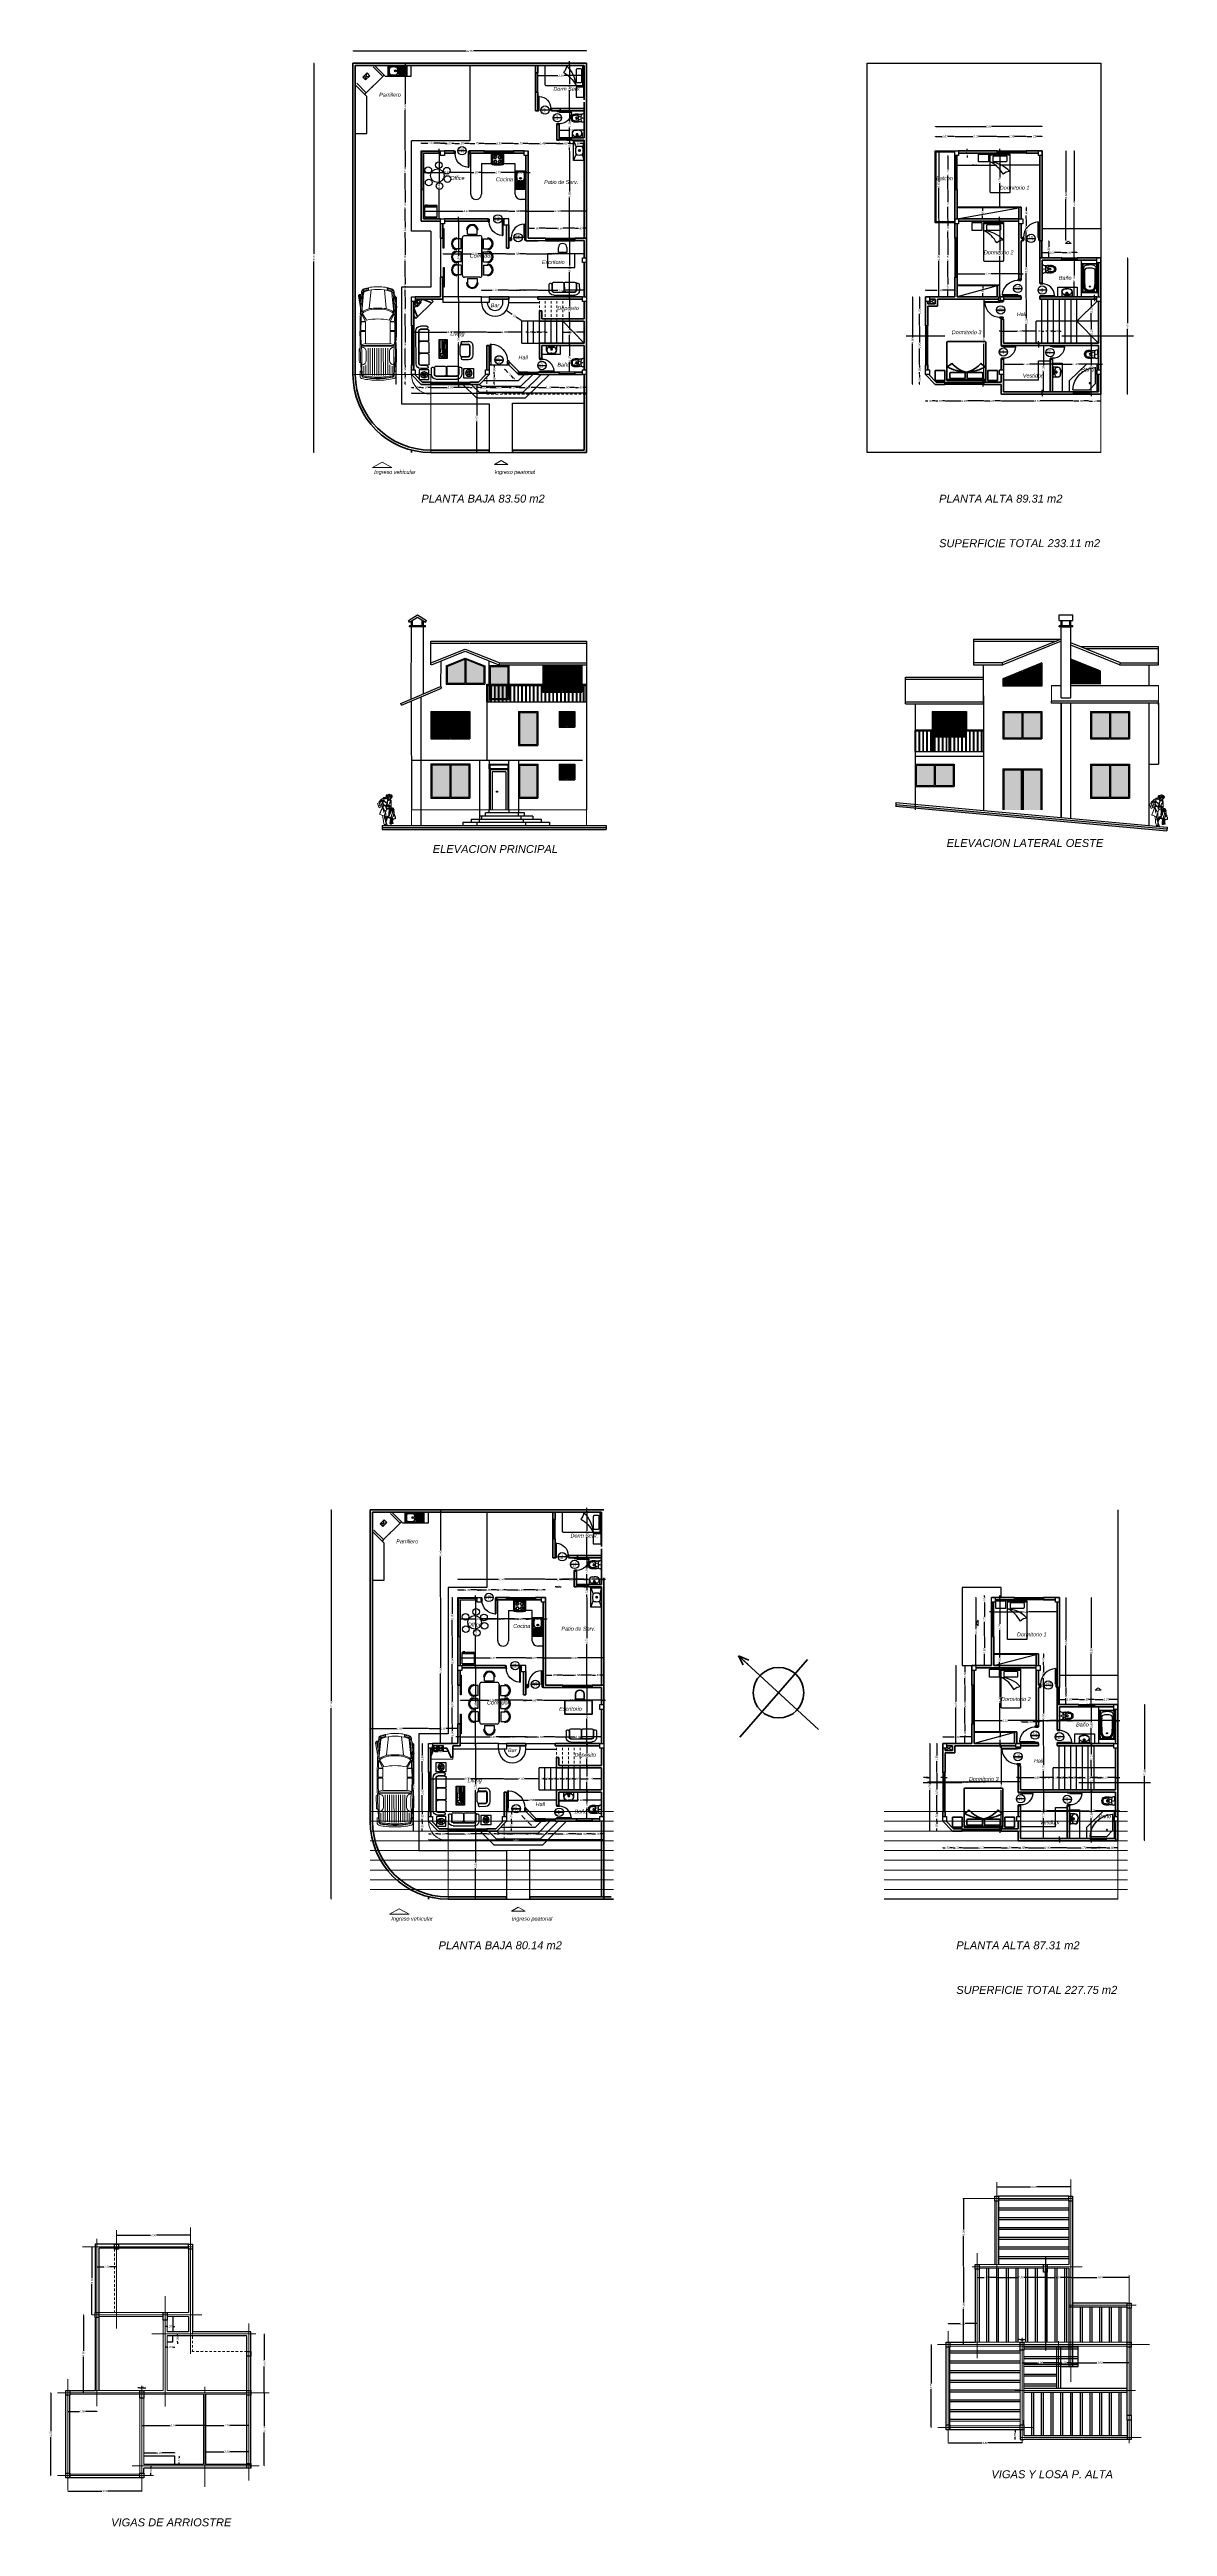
# Model space of a CAD drawing. Header units: metres. Extents: x 539 to 782, y 164 to 633.
# Drawn here: x 663.7 to 721.1, y 321.9 to 449.1 of the extents above; entities that cross this region are included whole.
import ezdxf
from ezdxf.enums import TextEntityAlignment as Align

# ---------------------------------------------------------------- set-up
doc = ezdxf.new("R2010")
doc.units = ezdxf.units.M
doc.header["$PDMODE"] = 35
doc.linetypes.add('DASHDOTX2', pattern=[50.8, 25.4, -12.7, 0, -12.7])
doc.linetypes.add('HIDDEN2', pattern=[0.1875, 0.125, -0.0625])
for name, color, linetype, lineweight in [('01', 1, 'Continuous', 9), ('02', 2, 'Continuous', 20), ('03', 3, 'Continuous', 30), ('auxiliares', 251, 'Continuous', 20), ('cota', 1, 'Continuous', 15), ('fachada2', 3, 'Continuous', 20), ('Mobiliario', 42, 'Continuous', 9), ('monos', 251, 'Continuous', 13), ('MURO', 4, 'Continuous', 60), ('Relleno', 251, 'HIDDEN2', 5), ('ventanas', 2, 'Continuous', 25)]:
    doc.layers.add(name, color=color, linetype=linetype, lineweight=lineweight)
for name, color, linetype in [('ALUMINIO', 9, 'Continuous'), ('Artefactos', 30, 'Continuous'), ('COLUMNAS', 6, 'Continuous'), ('lincorte', 116, 'Continuous'), ('Losa', 7, 'Continuous'), ('Mobiliario Sanit', 40, 'Continuous'), ('MUROS 2', 3, 'Continuous'), ('PISOS', 251, 'Continuous'), ('proyeccion muros', 1, 'Continuous'), ('PUERTAS', 16, 'Continuous'), ('TEXTO', 134, 'Continuous'), ('VEGETACION', 62, 'Continuous')]:
    doc.layers.add(name, color=color, linetype=linetype)
doc.styles.add('ARIAL', font='ariali.ttf')
doc.styles.add('STYLE1', font='ariali.ttf')
doc.styles.add('texto', font='arial.ttf')
doc.dimstyles.new('C_50', dxfattribs={"dimscale": 0.5, "dimtxt": 0.2, "dimasz": 0.1, "dimexe": 0.1, "dimexo": 0.1, "dimgap": 0.05, "dimtad": 0, "dimzin": 4, "dimdsep": 46, "dimtxsty": 'ARIAL', "dimblk": 'DOT', "dimcen": 0.09, "dimse1": 1, "dimse2": 1, "dimclrd": 1, "dimclre": 1, "dimclrt": 2, "dimadec": 0, "dimazin": 0, "dimtfac": 1, "dimtix": 1, "dimtmove": 2, "dimatfit": 3, "dimfxl": 1, "dimtolj": 1, "dimtzin": 0, "dimarcsym": 0})

# ---------------------------------------------------------------- blocks, each defined once
blk = doc.blocks.new('LVA PLATO DE 1')
for p, q in [((-0.48, 0), (0.48, 0)), ((-0.48, -0.52), (-0.48, 0)), ((0.48, 0), (0.48, -0.52)), ((-0.48, -0.52), (0.48, -0.52)), ((-0.46, -0.26), (-0.46, -0.07)), ((-0.46, -0.26), (-0.46, -0.45)), ((-0.45, -0.26), (-0.45, -0.07)), ((-0.45, -0.26), (-0.45, -0.45)), ((-0.41, -0.02), (0, -0.02)), ((-0.41, -0.03), (0, -0.03)), ((-0.41, -0.49), (0, -0.49)), ((-0.41, -0.5), (0, -0.5)), ((-0.28, -0.52), (-0.28, -0.52)), ((0.41, -0.02), (0, -0.02)), ((0.41, -0.03), (0, -0.03)), ((0.41, -0.49), (0, -0.49)), ((0.41, -0.5), (0, -0.5)), ((0.04, -0.19), (0.43, -0.19)), ((0.04, -0.2), (0.43, -0.2)), ((0.04, -0.2), (0.43, -0.2)), ((0.04, -0.22), (0.43, -0.22)), ((0.04, -0.23), (0.43, -0.23)), ((0.04, -0.25), (0.43, -0.25)), ((0.04, -0.27), (0.43, -0.27)), ((0.04, -0.29), (0.43, -0.29)), ((0.04, -0.3), (0.43, -0.3)), ((0.04, -0.33), (0.43, -0.33)), ((0.04, -0.33), (0.43, -0.33)), ((0.04, -0.34), (0.43, -0.34)), ((0.05, -0.13), (0.42, -0.13)), ((0.05, -0.15), (0.42, -0.15)), ((0.05, -0.16), (0.43, -0.16)), ((0.05, -0.16), (0.43, -0.16)), ((0.05, -0.36), (0.43, -0.36)), ((0.05, -0.36), (0.43, -0.36)), ((0.05, -0.37), (0.42, -0.37)), ((0.05, -0.4), (0.42, -0.4)), ((0.06, -0.12), (0.42, -0.12)), ((0.06, -0.41), (0.42, -0.41)), ((0.07, -0.09), (0.4, -0.09)), ((0.07, -0.43), (0.4, -0.43)), ((0.08, -0.08), (0.39, -0.08)), ((0.08, -0.44), (0.39, -0.44)), ((0.45, -0.26), (0.45, -0.07)), ((0.45, -0.26), (0.45, -0.45)), ((0.46, -0.26), (0.46, -0.07)), ((0.46, -0.26), (0.46, -0.45))]:
    blk.add_line(p, q)
for centre, radius in [((-0.1, -0.26), 0.0456), ((-0.1, -0.26), 0.033), ((0.03, -0.07), 0.021)]:
    blk.add_circle(centre, radius)
for centre, radius, start, end in [((-0.41, -0.07), 0.048, 90, 180), ((-0.41, -0.45), 0.048, 180, 270), ((-0.41, -0.07), 0.036, 90, 180), ((-0.41, -0.45), 0.036, 180, 270), ((0.48, -0.26), 0.9, 172.5788, 187.4212), ((-0.33, -0.16), 0.09, 98.6781, 172.5788), ((-0.33, -0.37), 0.09, 187.4212, 261.3219), ((-0.2, -0.96), 0.9, 81.3219, 98.6781), ((-0.2, 0.44), 0.9, 261.3219, 278.6781), ((-0.08, -0.16), 0.09, 7.4212, 81.3219), ((-0.08, -0.37), 0.09, 278.6781, 352.5788), ((-0.88, -0.26), 0.9, 352.5788, 7.4212), ((0.94, -0.26), 0.9, 173.6463, 175.1815), ((0.94, -0.26), 0.9, 175.8711, 177.4017), ((0.94, -0.26), 0.9, 178.0898, 179.618), ((0.94, -0.26), 0.9, 180.382, 181.9102), ((0.94, -0.26), 0.9, 182.5983, 184.1289), ((0.94, -0.26), 0.9, 184.8185, 186.3537), ((0.14, -0.15), 0.09, 162.6678, 172.3671), ((0.94, -0.26), 0.9, 172.3671, 172.954), ((0.94, -0.26), 0.9, 187.046, 187.6329), ((0.14, -0.37), 0.09, 187.6329, 197.3322), ((0.14, -0.15), 0.09, 136.7976, 155.2972), ((0.14, -0.37), 0.09, 204.7028, 223.2024), ((0.14, -0.15), 0.09, 96.9793, 126.4305), ((0.14, -0.37), 0.09, 233.5695, 263.0207), ((0.24, -0.96), 0.9, 83.0207, 96.9793), ((0.24, 0.44), 0.9, 263.0207, 276.9793), ((0.33, -0.15), 0.09, 53.5695, 83.0207), ((0.33, -0.37), 0.09, 276.9793, 306.4305), ((0.33, -0.15), 0.09, 24.7028, 43.2024), ((0.33, -0.37), 0.09, 316.7976, 335.2972), ((0.41, -0.07), 0.048, 0, 90), ((0.41, -0.07), 0.036, 0, 90), ((0.41, -0.45), 0.048, 270, 0), ((0.41, -0.45), 0.036, 270, 0), ((0.33, -0.15), 0.09, 7.6329, 17.3322), ((-0.47, -0.26), 0.9, 7.046, 7.6329), ((-0.47, -0.26), 0.9, 352.3671, 352.954), ((0.33, -0.37), 0.09, 342.6678, 352.3671), ((-0.47, -0.26), 0.9, 4.8185, 6.3537), ((-0.47, -0.26), 0.9, 2.5983, 4.1289), ((-0.47, -0.26), 0.9, 0.382, 1.9102), ((-0.47, -0.26), 0.9, 358.0898, 359.618), ((-0.47, -0.26), 0.9, 355.8711, 357.4017), ((-0.47, -0.26), 0.9, 353.6463, 355.1815)]:
    blk.add_arc(centre, radius, start, end)
blk = doc.blocks.new('COCINAx')
for p, q in [((-0.35, 0), (-0.35, -0.7)), ((0.35, 0), (-0.35, 0)), ((0.35, -0.7), (0.35, 0)), ((-0.35, -0.7), (0.35, -0.7)), ((-0.33, -0.02), (-0.33, -0.68)), ((0.33, -0.02), (-0.33, -0.02)), ((-0.33, -0.68), (0.33, -0.68)), ((-0.3, -0.62), (-0.3, -0.06)), ((-0.3, -0.06), (0, -0.06)), ((0, -0.62), (-0.3, -0.62)), ((-0.27, -0.2), (-0.21, -0.2)), ((-0.27, -0.47), (-0.21, -0.47)), ((-0.23, -0.7), (-0.23, -0.72)), ((-0.23, -0.72), (0.23, -0.72)), ((-0.21, -0.1), (-0.18, -0.15)), ((-0.21, -0.31), (-0.18, -0.26)), ((-0.2, -0.37), (-0.17, -0.42)), ((-0.2, -0.58), (-0.17, -0.53)), ((-0.08, -0.1), (-0.11, -0.15)), ((-0.08, -0.31), (-0.11, -0.26)), ((-0.08, -0.37), (-0.11, -0.42)), ((-0.08, -0.58), (-0.11, -0.53)), ((-0.02, -0.21), (-0.08, -0.21)), ((-0.02, -0.47), (-0.08, -0.47)), ((0.3, -0.06), (0, -0.06)), ((0, -0.62), (0.3, -0.62)), ((0.02, -0.49), (0.08, -0.49)), ((0.03, -0.21), (0.09, -0.21)), ((0.08, -0.39), (0.11, -0.44)), ((0.08, -0.6), (0.11, -0.55)), ((0.09, -0.1), (0.12, -0.15)), ((0.09, -0.31), (0.12, -0.26)), ((0.21, -0.39), (0.18, -0.44)), ((0.21, -0.6), (0.18, -0.55)), ((0.22, -0.1), (0.19, -0.15)), ((0.22, -0.31), (0.19, -0.26)), ((0.27, -0.5), (0.21, -0.5)), ((0.28, -0.21), (0.22, -0.21)), ((0.23, -0.72), (0.23, -0.7)), ((0.3, -0.62), (0.3, -0.06)), ((0.33, -0.68), (0.33, -0.02))]:
    blk.add_line(p, q)
for centre, radius in [((-0.14, -0.21), 0.0961), ((-0.14, -0.21), 0.0811), ((-0.14, -0.47), 0.08), ((-0.14, -0.47), 0.065), ((0.14, -0.49), 0.0961), ((0.14, -0.49), 0.0811), ((0.16, -0.21), 0.08), ((0.16, -0.21), 0.065)]:
    blk.add_circle(centre, radius)
blk = doc.blocks.new('Refrig01')
for p, q in [((-0.53, 0.41), (-0.53, -0.39)), ((-0.53, 0.41), (-0.48, 0.41)), ((-0.48, 0.46), (0.37, 0.46)), ((-0.48, 0.46), (-0.48, -0.44)), ((0.27, 0.46), (0.27, -0.44)), ((0.29, 0.46), (0.29, -0.44)), ((0.37, 0.46), (0.37, -0.44)), ((-0.53, -0.39), (-0.48, -0.39)), ((-0.48, -0.44), (0.37, -0.44)), ((0.37, -0.24), (0.4, -0.24)), ((0.37, -0.39), (0.4, -0.39)), ((0.4, -0.24), (0.4, -0.39))]:
    blk.add_line(p, q)
blk = doc.blocks.new('LAVAMANO SIMPLE')
for p, q in [((-0.02, 0.35), (-0.17, 0.2)), ((-0.17, 0.17), (0, 0)), ((-0.04, 0.1), (-0.06, 0.12)), ((-0.02, 0.12), (-0.06, 0.08)), ((-0.02, 0.12), (-0.06, 0.08)), ((-0.04, 0.1), (-0.06, 0.12)), ((-0.04, 0.1), (-0.02, 0.08)), ((-0.04, 0.1), (-0.02, 0.08)), ((-0.01, 0.13), (0.05, 0.06)), ((0.01, 0.02), (0, 0.02)), ((0.17, -0.17), (0, 0)), ((0.01, 0.03), (0.01, 0.03)), ((0.02, 0.03), (0.01, 0.03)), ((0.01, 0.03), (0.01, 0.02)), ((0.01, 0.02), (0.01, 0.01)), ((0.01, 0.01), (0.01, 0.01)), ((0.01, 0.01), (0.02, 0.01)), ((0.02, 0.04), (0.07, 0.08)), ((0.02, 0.04), (0.02, 0.03)), ((0.03, 0.03), (0.02, 0.03)), ((0.02, 0.01), (0.03, 0.01)), ((0.02, 0.01), (0.02, 0)), ((0.03, 0.03), (0.07, 0.07)), ((0.03, 0.02), (0.03, 0.03)), ((0.04, 0.02), (0.03, 0.02)), ((0.03, 0.01), (0.03, 0.02)), ((0.03, 0.01), (0.03, 0.01)), ((0.04, 0.02), (0.08, 0.07)), ((0.13, -0.01), (0.06, 0.05)), ((0.07, 0.07), (0.07, 0.08)), ((0.07, 0.07), (0.08, 0.07)), ((0.2, 0.34), (0.27, 0.26)), ((0.21, 0.35), (0.28, 0.27)), ((0.34, 0.2), (0.26, 0.27)), ((0.35, 0.21), (0.27, 0.28)), ((0.12, -0.02), (0.08, -0.06)), ((0.1, -0.04), (0.08, -0.02)), ((0.1, -0.04), (0.12, -0.06)), ((0.35, -0.02), (0.2, -0.17))]:
    blk.add_line(p, q)
blk.add_lwpolyline([(0.02, 0), (0.01, 0.01), (0, 0.02), (0.01, 0.03), (0.02, 0.04), (0.03, 0.03), (0.04, 0.02), (0.03, 0.01)], close=True)
for centre, radius in [((-0.04, 0.1), 0.025), ((-0.04, 0.1), 0.025), ((0.02, 0.02), 0.00277), ((0.11, 0.11), 0.035), ((0.09, 0.11), 0.005), ((0.1, 0.13), 0.005), ((0.1, 0.1), 0.005), ((0.11, 0.11), 0.005), ((0.11, 0.14), 0.005), ((0.11, 0.12), 0.005), ((0.11, 0.11), 0.005), ((0.11, 0.09), 0.005), ((0.12, 0.11), 0.005), ((0.13, 0.13), 0.005), ((0.13, 0.1), 0.005), ((0.14, 0.11), 0.005), ((0.1, -0.04), 0.025)]:
    blk.add_circle(centre, radius)
for centre, radius, start, end in [((-0.16, 0.18), 0.02, 135, 225), ((0.09, 0.23), 0.15, 45, 225), ((0.09, 0.23), 0.16, 45, 135), ((0.11, 0.11), 0.05, 232.6168, 217.3832), ((0.07, 0.07), 0.01, 314.9997, 135.0006), ((0.23, 0.09), 0.15, 225, 45), ((0.23, 0.09), 0.16, 315, 45), ((0.18, -0.16), 0.02, 225, 315)]:
    blk.add_arc(centre, radius, start, end)
blk = doc.blocks.new('INO')
for p, q in [((-0.21, 0.01), (-0.21, 0.07)), ((-0.21, 0), (-0.21, 0.06)), ((0, 0), (-0.21, 0)), ((-0.05, 0.39), (-0.05, 0.38)), ((0, 0), (0.21, 0)), ((0.05, 0.39), (0.05, 0.38)), ((0.22, 0.01), (0.22, 0.07)), ((0.22, 0), (0.22, 0.06))]:
    blk.add_line(p, q)
for centre, radius in [((-0.08, 0.24), 0.008), ((0, 0.09), 0.0135), ((0.08, 0.24), 0.008)]:
    blk.add_circle(centre, radius)
for centre, radius, start, end in [((-0.21, 0.01), 0.006, 180, 270), ((-0.12, 0.07), 0.09, 114.0152, 180), ((1, 0.43), 1.2, 177.9759, 185.3183), ((0, 0.5), 0.19, 90, 168.1162), ((0.21, 0.46), 0.4, 168.1162, 177.9759), ((-4.67, -0.05), 4.5, 3.6445, 4.6693), ((0.27, 0.43), 0.45, 167.7106, 178.4657), ((1.12, 0.4), 1.3, 177.8769, 180.8943), ((5.31, 0.47), 5.5, 181.0116, 182.6085), ((14.79, 1.09), 15, 183.2761, 183.6431), ((14.81, 0.85), 15, 182.3853, 182.7047), ((0, 0.49), 0.178, 90, 167.7106), ((-0.08, -0.03), 0.2, 93.5384, 114.0151), ((0.27, 0.43), 0.412, 167.7106, 178.4657), ((1.12, 0.4), 1.26, 177.8769, 180.8943), ((5.31, 0.47), 5.46, 181.0116, 181.1837), ((-0.08, 0.36), 0.065, 181.1837, 266.7423), ((0, 0.49), 0.14, 90, 167.7106), ((0.27, 0.43), 0.407, 167.7106, 178.4657), ((1.12, 0.4), 1.26, 177.8769, 180.8943), ((5.31, 0.47), 5.46, 181.0116, 181.1837), ((-0.08, 0.36), 0.06, 181.1837, 266.7423), ((0, 0.49), 0.135, 90, 167.7106), ((0, 1.8), 1.5, 266.7423, 273.2577), ((0, -1.33), 1.5, 90, 93.5384), ((0, 1.8), 1.5, 266.7423, 273.2577), ((0, 0.39), 0.05, 360, 180), ((-0.03, 0.38), 0.015, 180, 262.9459), ((0, 0.66), 0.3, 262.9459, 277.0541), ((0, 0.5), 0.19, 11.8838, 90), ((0, 0.49), 0.178, 12.2894, 90), ((0, 0.49), 0.135, 12.2894, 90), ((0, 0.49), 0.14, 12.2894, 90), ((0, -1.33), 1.5, 86.4616, 90), ((0.04, 0.38), 0.015, 277.0541, 0), ((0.08, 0.36), 0.06, 273.2577, 358.8163), ((0.08, 0.36), 0.065, 273.2577, 358.8163), ((0.08, -0.03), 0.2, 65.9849, 86.4616), ((-0.27, 0.43), 0.407, 1.5343, 12.2894), ((-0.27, 0.43), 0.412, 1.5343, 12.2894), ((-1.11, 0.4), 1.26, 359.1057, 2.1231), ((-5.31, 0.47), 5.46, 358.8163, 358.9884), ((-1.11, 0.4), 1.26, 359.1057, 2.1231), ((-5.31, 0.47), 5.46, 358.8163, 358.9884), ((0.12, 0.07), 0.09, 360, 65.9848), ((-0.27, 0.43), 0.45, 1.5343, 12.2894), ((-1.11, 0.4), 1.3, 359.1057, 2.1231), ((-5.31, 0.47), 5.5, 357.3915, 358.9884), ((4.67, -0.05), 4.5, 175.3307, 176.3555), ((-14.79, 1.09), 15, 356.3569, 356.7239), ((-14.81, 0.85), 15, 357.2953, 357.6147), ((-0.21, 0.46), 0.4, 2.0241, 11.8838), ((-1, 0.43), 1.2, 354.6817, 2.0241), ((0.21, 0.01), 0.006, 270, 0)]:
    blk.add_arc(centre, radius, start, end)
blk = doc.blocks.new('escritorio y silla')
for p, q in [((803.56, 483.06), (803.56, 483.31)), ((804, 483.06), (803.56, 483.06)), ((804, 483.31), (804, 483.06))]:
    blk.add_line(p, q)
blk.add_lwpolyline([(804.41, 482.99), (803.01, 482.99), (803.01, 482.29), (804.41, 482.29), (804.41, 482.99)])
blk.add_arc((803.78, 483.31), 0.22, 0, 180)
blk = doc.blocks.new('A$C37B172D0')
for p, q in [((0, 0.24), (0, 0.7)), ((0.05, 0.88), (0.05, 0.87)), ((0.05, 0.86), (0.05, 0.87)), ((0.05, 0.86), (0.05, 0.77)), ((0.05, 0.17), (0.05, 0.08)), ((0.05, 0.07), (0.05, 0.08)), ((0.07, 0.77), (0.43, 0.77)), ((0.07, 0.17), (0.43, 0.17)), ((0.12, 0.94), (0.43, 0.94)), ((0.12, 0.79), (0.43, 0.79)), ((0.12, 0.15), (0.43, 0.15)), ((0.12, 0), (0.43, 0)), ((0.5, 0.24), (0.5, 0.7)), ((0.52, 0.24), (0.52, 0.7)), ((0.67, 0.24), (0.67, 0.7))]:
    blk.add_line(p, q)
for centre, radius, start, end in [((0.07, 0.7), 0.07, 90, 180), ((0.07, 0.24), 0.07, 180, 270), ((0.12, 0.87), 0.07, 90, 180), ((0.12, 0.86), 0.07, 180, 270), ((0.12, 0.08), 0.07, 90, 180), ((0.12, 0.07), 0.07, 180, 270), ((0.43, 0.7), 0.24, 360, 90), ((0.43, 0.7), 0.09, 360, 90), ((0.43, 0.7), 0.07, 360, 90), ((0.43, 0.24), 0.24, 270, 360), ((0.43, 0.24), 0.07, 270, 360), ((0.43, 0.24), 0.09, 270, 360)]:
    blk.add_arc(centre, radius, start, end)
blk = doc.blocks.new('A$C64280930')
for p, q in [((0.07, 0.2), (0.13, 0.2)), ((0.1, 0.12), (0.15, 0.16)), ((0.12, 0.3), (0.16, 0.26)), ((0.2, 0.27), (0.2, 0.33)), ((0.2, 0.07), (0.2, 0.13)), ((0.25, 0.15), (0.28, 0.1)), ((0.26, 0.25), (0.3, 0.28)), ((0.27, 0.2), (0.33, 0.2))]:
    blk.add_line(p, q)
blk.add_lwpolyline([(0, 0.41), (0, 0), (0.41, 0), (0.41, 0.41)], close=True)
for radius in [0.138, 0.0595, 0.0415]:
    blk.add_circle((0.2, 0.2), radius)
blk = doc.blocks.new('A$C2C9B10F6')
for p, q in [((0, 0.55), (0, 0.24)), ((0.07, 0.62), (0.08, 0.62)), ((0.15, 0.55), (0.15, 0.24)), ((0.17, 0.6), (0.17, 0.24)), ((0.24, 0.67), (0.7, 0.67)), ((0.24, 0.17), (0.7, 0.17)), ((0.24, 0.15), (1.94, 0.15)), ((0.77, 0.6), (0.77, 0.24)), ((0.79, 0.6), (0.79, 0.24)), ((0.86, 0.67), (1.32, 0.67)), ((0.86, 0.17), (1.32, 0.17)), ((1.39, 0.6), (1.39, 0.24)), ((1.41, 0.6), (1.41, 0.24)), ((1.48, 0.67), (1.94, 0.67)), ((1.48, 0.17), (1.94, 0.17)), ((2.01, 0.6), (2.01, 0.24)), ((2.03, 0.55), (2.03, 0.24)), ((2.18, 0.55), (2.18, 0.24)), ((0.24, 0), (1.94, 0))]:
    blk.add_line(p, q)
for centre, radius, start, end in [((0.07, 0.55), 0.07, 90, 180), ((0.24, 0.24), 0.24, 180, 270), ((0.08, 0.55), 0.07, 0, 90), ((0.24, 0.24), 0.09, 180, 270), ((0.24, 0.6), 0.07, 90, 180), ((0.24, 0.24), 0.07, 180, 270), ((0.7, 0.6), 0.07, 0, 90), ((0.7, 0.24), 0.07, 270, 0), ((0.86, 0.6), 0.07, 90, 180), ((0.86, 0.24), 0.07, 180, 270), ((1.32, 0.6), 0.07, 0, 90), ((1.32, 0.24), 0.07, 270, 0), ((1.48, 0.6), 0.07, 90, 180), ((1.48, 0.24), 0.07, 180, 270), ((1.94, 0.6), 0.07, 0, 90), ((1.94, 0.24), 0.24, 270, 0), ((1.94, 0.24), 0.09, 270, 0), ((1.94, 0.24), 0.07, 270, 0), ((2.1, 0.55), 0.07, 90, 180), ((2.11, 0.55), 0.07, 0, 90)]:
    blk.add_arc(centre, radius, start, end)
blk = doc.blocks.new('A$C23F449F7')
for p, q in [((0, 0.24), (0, 1.32)), ((0.15, 0.24), (0.15, 1.32)), ((0.17, 0.86), (0.17, 1.32)), ((0.55, 1.56), (0.24, 1.56)), ((0.55, 1.41), (0.24, 1.41)), ((0.6, 1.39), (0.24, 1.39)), ((0.61, 1.44), (0.61, 1.39)), ((0.62, 1.48), (0.62, 1.49)), ((0.67, 0.86), (0.67, 1.32)), ((0.17, 0.24), (0.17, 0.7)), ((0.6, 0.79), (0.24, 0.79)), ((0.6, 0.77), (0.24, 0.77)), ((0.6, 0.17), (0.24, 0.17)), ((0.55, 0.15), (0.24, 0.15)), ((0.55, 0), (0.24, 0)), ((0.6, 0.13), (0.61, 0.17)), ((0.62, 0.07), (0.62, 0.08)), ((0.64, 0.81), (0.64, 0.76)), ((0.67, 0.24), (0.67, 0.7))]:
    blk.add_line(p, q)
for centre, radius, start, end in [((0.24, 1.32), 0.24, 90, 180), ((0.24, 1.32), 0.09, 90, 180), ((0.24, 1.32), 0.07, 90, 180), ((0.55, 1.49), 0.07, 0, 90), ((0.55, 1.48), 0.07, 270, 0), ((0.6, 1.32), 0.07, 0, 90), ((0.24, 0.24), 0.24, 180, 270), ((0.24, 0.24), 0.09, 180, 270), ((0.24, 0.86), 0.07, 180, 270), ((0.24, 0.7), 0.07, 90, 180), ((0.24, 0.24), 0.07, 180, 270), ((0.55, 0.08), 0.07, 0, 90), ((0.55, 0.07), 0.07, 270, 0), ((0.6, 0.86), 0.07, 270, 0), ((0.6, 0.7), 0.07, 0, 90), ((0.6, 0.24), 0.07, 270, 0)]:
    blk.add_arc(centre, radius, start, end)
blk = doc.blocks.new('mes8')
for p, q in [((465.09, 632.29), (465.09, 632.26)), ((465.31, 632.24), (465.09, 632.24)), ((465.31, 631.74), (465.31, 632.24)), ((465.39, 630.37), (465.39, 632.27)), ((465.39, 632.27), (465.39, 630.37)), ((465.39, 630.33), (465.39, 632.27)), ((465.49, 632.37), (466.29, 632.37)), ((465.59, 632.66), (465.62, 632.66)), ((465.64, 632.44), (465.64, 632.66)), ((466.14, 632.44), (465.64, 632.44)), ((466.14, 632.44), (466.14, 632.66)), ((466.16, 632.66), (466.19, 632.66)), ((466.39, 632.27), (466.39, 630.33)), ((466.46, 632.24), (466.68, 632.24)), ((466.46, 631.74), (466.46, 632.24)), ((466.68, 632.29), (466.68, 632.26)), ((465.31, 631.74), (465.09, 631.74)), ((465.09, 631.72), (465.09, 631.69)), ((465.09, 631.59), (465.09, 631.62)), ((465.31, 631.57), (465.09, 631.57)), ((465.31, 631.07), (465.09, 631.07)), ((465.09, 631.02), (465.09, 631.05)), ((465.09, 630.92), (465.09, 630.95)), ((465.31, 631.57), (465.31, 631.07)), ((466.46, 631.74), (466.68, 631.74)), ((466.46, 631.57), (466.68, 631.57)), ((466.46, 631.57), (466.46, 631.07)), ((466.46, 631.07), (466.68, 631.07)), ((466.68, 631.72), (466.68, 631.69)), ((466.68, 631.59), (466.68, 631.62)), ((466.68, 631.02), (466.68, 631.05)), ((466.68, 630.92), (466.68, 630.95)), ((465.31, 630.9), (465.09, 630.9)), ((465.31, 630.4), (465.09, 630.4)), ((465.09, 630.35), (465.09, 630.38)), ((465.31, 630.9), (465.31, 630.4)), ((466.29, 630.23), (465.49, 630.23)), ((465.59, 629.94), (465.62, 629.94)), ((466.14, 630.16), (465.64, 630.16)), ((465.64, 630.16), (465.64, 629.94)), ((466.14, 630.16), (466.14, 629.94)), ((466.16, 629.94), (466.19, 629.94)), ((466.46, 630.9), (466.68, 630.9)), ((466.46, 630.9), (466.46, 630.4)), ((466.46, 630.4), (466.68, 630.4)), ((466.68, 630.35), (466.68, 630.38))]:
    blk.add_line(p, q)
for centre, radius, start, end in [((465.11, 631.99), 0.301, 93.8735, 266.1265), ((465.11, 631.99), 0.271, 94.3103, 265.6897), ((465.11, 631.99), 0.251, 94.7719, 265.2281), ((465.49, 632.27), 0.1, 90.0032, 180.0032), ((465.89, 632.64), 0.301, 3.8735, 176.1265), ((465.89, 632.64), 0.271, 4.3103, 175.6897), ((465.89, 632.64), 0.251, 4.7719, 175.2281), ((466.29, 632.27), 0.1, 0.0032, 90.0032), ((466.66, 631.99), 0.301, 273.8735, 86.1265), ((466.66, 631.99), 0.271, 274.3103, 85.6897), ((466.66, 631.99), 0.251, 274.7719, 85.2281), ((465.11, 631.32), 0.301, 93.8735, 266.1265), ((465.11, 630.65), 0.301, 93.8735, 266.1265), ((465.11, 631.32), 0.271, 94.3103, 265.6897), ((465.11, 631.32), 0.251, 94.7719, 265.2281), ((466.66, 631.32), 0.301, 273.8735, 86.1265), ((466.66, 631.32), 0.271, 274.3103, 85.6897), ((466.66, 631.32), 0.251, 274.7719, 85.2281), ((466.66, 630.65), 0.301, 273.8735, 86.1265), ((465.11, 630.65), 0.271, 94.3103, 265.6897), ((465.11, 630.65), 0.251, 94.7719, 265.2281), ((465.49, 630.33), 0.1, 180.0032, 270.0032), ((465.89, 629.96), 0.301, 183.8735, 356.1265), ((465.89, 629.96), 0.271, 184.3103, 355.6897), ((465.89, 629.96), 0.251, 184.7719, 355.2281), ((466.29, 630.33), 0.1, 270.0032, 0.0032), ((466.66, 630.65), 0.271, 274.3103, 85.6897), ((466.66, 630.65), 0.251, 274.7719, 85.2281)]:
    blk.add_arc(centre, radius, start, end)
blk = doc.blocks.new('Camasi')
at = {"color": 0}
blk.add_line((-0.5, -0.05), (0.5, -0.05), dxfattribs=at)
blk.add_lwpolyline([(-1.1, -0.4), (-1.1, 0), (-0.6, 0), (-0.6, -0.4)], close=True, dxfattribs=at)
for points in [[(-0.5, -1.95), (-0.5, 0), (0.5, 0), (0.5, -1.95, -0.414214), (0.45, -2), (-0.45, -2, -0.414214)], [(-0.35, -0.35), (-0.35, -0.15, -0.414214), (-0.3, -0.1), (0.3, -0.1, -0.414214), (0.35, -0.15), (0.35, -0.35, -0.414214), (0.3, -0.4), (-0.3, -0.4, -0.414214)]]:
    blk.add_lwpolyline(points, format="xyb", close=True, dxfattribs=at)
for centre, radius, start, end in [((-0.61, -1.92), 1.51, 42.9549, 85.982), ((-1.22, -1.81), 1.58, 28.8933, 61.9415), ((0.53, -1.42), 0.526, 93.4141, 134.229)]:
    blk.add_arc(centre, radius, start, end, dxfattribs=at)
blk = doc.blocks.new('CAMA2X2')
for p, q in [((821.42, 457.83), (821.42, 455.93)), ((823.42, 457.88), (821.47, 457.88)), ((823.02, 456.98), (823.02, 457.68)), ((823.02, 456.78), (823.02, 456.08)), ((823.07, 457.73), (823.27, 457.73)), ((823.27, 456.93), (823.07, 456.93)), ((823.27, 456.83), (823.07, 456.83)), ((823.32, 457.68), (823.32, 456.98)), ((823.32, 456.08), (823.32, 456.78)), ((823.37, 455.88), (823.37, 457.88)), ((823.42, 455.88), (823.42, 457.88)), ((821.47, 455.88), (823.42, 455.88)), ((823.07, 456.03), (823.27, 456.03))]:
    blk.add_line(p, q)
for points in [[(822.92, 458.48), (823.42, 458.48), (823.42, 457.98), (822.92, 457.98)], [(822.92, 455.28), (823.42, 455.28), (823.42, 455.78), (822.92, 455.78)]]:
    blk.add_lwpolyline(points, close=True)
for centre, radius, start, end in [((821.47, 457.83), 0.05, 90, 180), ((822.27, 458), 0.456, 306.331, 344.6989), ((821.51, 456.46), 1.56, 16.4236, 48.6464), ((821.51, 457.29), 1.56, 311.3536, 343.5764), ((820.84, 456.77), 2.17, 2.7032, 30.4792), ((820.84, 456.98), 2.17, 329.5208, 357.2968), ((823.07, 457.68), 0.05, 90, 180), ((823.07, 456.98), 0.05, 180, 270), ((823.07, 456.78), 0.05, 90, 180), ((823.27, 457.68), 0.05, 0, 90), ((823.27, 456.98), 0.05, 270, 0), ((823.27, 456.78), 0.05, 0, 90), ((821.47, 455.93), 0.05, 180, 270), ((822.27, 455.76), 0.456, 15.3011, 53.669), ((823.07, 456.08), 0.05, 180, 270), ((823.27, 456.08), 0.05, 270, 0)]:
    blk.add_arc(centre, radius, start, end)
blk = doc.blocks.new('A$C076A185D')
for p, q in [((0, 1.48), (0, 0.02)), ((0.02, 1.5), (0.78, 1.5)), ((0.02, 1.5), (0.78, 1.5)), ((0.8, 0.02), (0.8, 1.48)), ((0.8, 1.48), (0.8, 0.02)), ((0.18, 0.08), (0.15, 0.05)), ((0.62, 0.08), (0.65, 0.05)), ((0.02, 0), (0.78, 0))]:
    blk.add_line(p, q)
blk.add_circle((0.4, 0.31), 0.0275)
for centre, radius, start, end in [((0.02, 1.48), 0.023, 90, 180), ((15.76, 0.75), 15.73, 177.5307, 182.4693), ((0.08, 1.43), 0.035, 95.3107, 177.3341), ((0.45, -4.07), 5.54, 89.9995, 93.9062), ((0.23, 1.24), 0.16, 105.1577, 175.7394), ((0.45, -0.17), 1.59, 89.9873, 99.3038), ((0.45, -1.53), 3, 84.6834, 90), ((0.45, 0.82), 0.6, 74.3273, 90), ((0.57, 1.24), 0.16, 4.2606, 74.8423), ((0.72, 1.43), 0.035, 2.6659, 84.6893), ((-14.96, 0.75), 15.73, 357.5307, 2.4693), ((0.78, 1.48), 0.023, 0, 90), ((0.02, 0.02), 0.023, 180, 270), ((0.08, 0.07), 0.035, 182.6659, 264.6893), ((5.83, 0.87), 5.77, 176.1677, 186.0453), ((0.35, 3.03), 3, 264.6893, 265.4037), ((0.28, 0.29), 0.19, 186.7215, 267.8868), ((0.11, 0.09), 0.05, 265.4037, 315), ((0.45, 6.03), 6.01, 266.7528, 270.0003), ((0.26, 1.11), 0.14, 103.8828, 179.6189), ((6.1, 0.88), 5.98, 177.8446, 185.8486), ((0.3, 0.29), 0.15, 185.2236, 268.4476), ((0.22, 0.05), 0.05, 86.3291, 135), ((0.45, 6.43), 6.34, 267.9381, 270.0002), ((0.45, -0.21), 1.47, 89.9859, 98.5634), ((0.45, 16.43), 16.3, 269.4619, 270), ((0.45, 0.82), 0.44, 74.3273, 90), ((0.45, 2.09), 1.96, 270, 271.5524), ((0.45, 2.09), 2, 270, 273.6709), ((0.45, 3.03), 3, 270, 274.5963), ((0.5, 0.29), 0.15, 271.5524, 354.7764), ((0.52, 0.29), 0.19, 272.1132, 353.2785), ((0.54, 1.11), 0.14, 0.3811, 76.1172), ((0.58, 0.05), 0.05, 45, 93.6709), ((-5.3, 0.88), 5.98, 354.1514, 2.1554), ((0.69, 0.09), 0.05, 225, 274.5963), ((0.45, 3.03), 3, 274.5963, 275.3166), ((-5.03, 0.87), 5.77, 353.9547, 3.8323), ((0.72, 0.07), 0.035, 275.3107, 357.3341), ((0.78, 0.02), 0.023, 270, 0)]:
    blk.add_arc(centre, radius, start, end)
blk = doc.blocks.new('Flecha cub')
for p, q in [((740.07, 369.9), (740.22, 370.01)), ((740.07, 369.9), (740.37, 369.9)), ((740.37, 369.9), (740.22, 370.01))]:
    blk.add_line(p, q)
blk = doc.blocks.new('p 4')
for p, q in [((-0.8, 0.16), (-0.76, 0.16)), ((-0.8, 0.16), (-0.8, 0)), ((-0.77, 0.15), (-0.75, 0.15)), ((-0.77, 0.15), (-0.76, 0.15)), ((-0.77, 0.15), (-0.77, 0.15)), ((-0.77, 0.02), (-0.77, 0.01)), ((-0.77, 0.02), (-0.74, 0.02)), ((-0.77, 0.01), (-0.76, 0.01)), ((-0.76, 0.15), (-0.76, 0.16)), ((-0.76, 0.01), (-0.76, 0)), ((-0.75, 0.13), (-0.75, 0.15)), ((-0.75, 0.13), (-0.74, 0.13)), ((-0.74, 0.13), (-0.74, 0.02)), ((-0.08, 0.85), (-0.05, 0.85)), ((-0.08, 0.15), (-0.08, 0.85)), ((-0.08, 0.15), (-0.05, 0.15)), ((-0.05, 0.13), (-0.06, 0.13)), ((-0.06, 0.13), (-0.06, 0.02)), ((-0.04, 0.02), (-0.06, 0.02)), ((-0.05, 0.15), (-0.05, 0.85)), ((-0.04, 0.15), (-0.05, 0.15)), ((-0.05, 0.13), (-0.05, 0.15)), ((-0.04, 0.15), (-0.04, 0.16)), ((0, 0.16), (-0.04, 0.16)), ((-0.04, 0.15), (-0.04, 0.15)), ((-0.04, 0.15), (-0.04, 0.15)), ((-0.04, 0.02), (-0.04, 0.01)), ((-0.04, 0.01), (-0.04, 0)), ((-0.04, 0.01), (-0.04, 0.01)), ((0, 0), (-0.04, 0)), ((0, 0.16), (0, 0)), ((-0.8, 0), (-0.76, 0))]:
    blk.add_line(p, q)
blk.add_arc((-0.05, 0.15), 0.705, 92.5192, 179.9609)
blk = doc.blocks.new('A$C56FC5E38')
at = {"ltscale": 0.02}
for p, q in [((0, 0.21), (0.43, 0.21)), ((0, 0.2), (0.43, 0.2))]:
    blk.add_line(p, q, dxfattribs=at)
blk.add_circle((0.21, 0.21), 0.215, dxfattribs=at)
at = {"style": 'texto'}
for s, p in [('0.90', (0.21, 0.25)), ('2.10', (0.21, 0.11))]:
    blk.add_text(s, height=0.0833, dxfattribs=at).set_placement(p, align=Align.CENTER)
blk = doc.blocks.new('_Dot')
at = {"color": 0, "linetype": 'ByBlock', "lineweight": -2}
blk.add_line((-0.5, 0), (-1, 0), dxfattribs=at)
at = {"color": 0, "linetype": 'ByBlock', "const_width": 0.5}
blk.add_lwpolyline([(-0.25, 0, 1), (0.25, 0, 1)], format="xyb", close=True, dxfattribs=at)
blk = doc.blocks.new('*D74')
at = {"layer": 'cota', "color": 1, "lineweight": -2, "transparency": 16777216}
for p, q in [((683.33, 360.26), (685.01, 360.26)), ((686.99, 360.26), (685.32, 360.26))]:
    blk.add_line(p, q, dxfattribs=at)
at = {"layer": 'Defpoints', "color": 0, "transparency": 16777216}
for p in [(687.04, 360.26), (683.28, 359.58), (687.04, 359.58)]:
    blk.add_point(p, dxfattribs=at)
at = {"layer": 'cota', "color": 1, "lineweight": -2, "transparency": 16777216, "xscale": 0.05, "yscale": 0.05, "zscale": 0.05, "rotation": 180}
blk.add_blockref('_Dot', (683.28, 360.26), dxfattribs=at)
at = {"layer": 'cota', "color": 1, "lineweight": -2, "transparency": 16777216, "xscale": 0.05, "yscale": 0.05, "zscale": 0.05}
blk.add_blockref('_Dot', (687.04, 360.26), dxfattribs=at)
at = {"layer": 'cota', "color": 2, "transparency": 16777216, "insert": (685.16, 360.26), "char_height": 0.1, "attachment_point": 5, "style": 'ARIAL'}
blk.add_mtext('\\A1;3.76', dxfattribs=at)
blk = doc.blocks.new('*D75')
at = {"layer": 'cota', "color": 1, "lineweight": -2, "transparency": 16777216}
for p, q in [((688.79, 360.26), (688.74, 360.26)), ((688.84, 360.26), (688.87, 360.26)), ((689.14, 360.26), (689.11, 360.26)), ((689.19, 360.26), (689.24, 360.26))]:
    blk.add_line(p, q, dxfattribs=at)
at = {"layer": 'Defpoints', "color": 0, "transparency": 16777216}
for p in [(688.84, 360.26), (689.14, 360.26), (689.14, 360.26)]:
    blk.add_point(p, dxfattribs=at)
at = {"layer": 'cota', "color": 1, "lineweight": -2, "transparency": 16777216, "xscale": 0.05, "yscale": 0.05, "zscale": 0.05}
blk.add_blockref('_Dot', (688.84, 360.26), dxfattribs=at)
at = {"layer": 'cota', "color": 1, "lineweight": -2, "transparency": 16777216, "xscale": 0.05, "yscale": 0.05, "zscale": 0.05, "rotation": 180}
blk.add_blockref('_Dot', (689.14, 360.26), dxfattribs=at)
at = {"layer": 'cota', "color": 2, "transparency": 16777216, "insert": (688.99, 360.26), "char_height": 0.1, "attachment_point": 5, "style": 'ARIAL'}
blk.add_mtext('\\A1;.30', dxfattribs=at)
blk = doc.blocks.new('*D76')
at = {"layer": 'cota', "color": 1, "lineweight": -2, "transparency": 16777216}
for p, q in [((689.09, 360.26), (689.04, 360.26)), ((689.14, 360.26), (689.17, 360.26)), ((689.44, 360.26), (689.41, 360.26)), ((689.49, 360.26), (689.54, 360.26))]:
    blk.add_line(p, q, dxfattribs=at)
at = {"layer": 'Defpoints', "color": 0, "transparency": 16777216}
for p in [(689.14, 360.26), (689.44, 360.26), (689.44, 360.26)]:
    blk.add_point(p, dxfattribs=at)
at = {"layer": 'cota', "color": 1, "lineweight": -2, "transparency": 16777216, "xscale": 0.05, "yscale": 0.05, "zscale": 0.05}
blk.add_blockref('_Dot', (689.14, 360.26), dxfattribs=at)
at = {"layer": 'cota', "color": 1, "lineweight": -2, "transparency": 16777216, "xscale": 0.05, "yscale": 0.05, "zscale": 0.05, "rotation": 180}
blk.add_blockref('_Dot', (689.44, 360.26), dxfattribs=at)
at = {"layer": 'cota', "color": 2, "transparency": 16777216, "insert": (689.29, 360.26), "char_height": 0.1, "attachment_point": 5, "style": 'ARIAL'}
blk.add_mtext('\\A1;.30', dxfattribs=at)
blk = doc.blocks.new('*D77')
at = {"layer": 'cota', "color": 1, "lineweight": -2, "transparency": 16777216}
for p, q in [((689.39, 360.26), (689.34, 360.26)), ((689.44, 360.26), (689.47, 360.26)), ((689.74, 360.26), (689.71, 360.26)), ((689.79, 360.26), (689.84, 360.26))]:
    blk.add_line(p, q, dxfattribs=at)
at = {"layer": 'Defpoints', "color": 0, "transparency": 16777216}
for p in [(689.44, 360.26), (689.74, 360.26), (689.74, 360.26)]:
    blk.add_point(p, dxfattribs=at)
at = {"layer": 'cota', "color": 1, "lineweight": -2, "transparency": 16777216, "xscale": 0.05, "yscale": 0.05, "zscale": 0.05}
blk.add_blockref('_Dot', (689.44, 360.26), dxfattribs=at)
at = {"layer": 'cota', "color": 1, "lineweight": -2, "transparency": 16777216, "xscale": 0.05, "yscale": 0.05, "zscale": 0.05, "rotation": 180}
blk.add_blockref('_Dot', (689.74, 360.26), dxfattribs=at)
at = {"layer": 'cota', "color": 2, "transparency": 16777216, "insert": (689.59, 360.26), "char_height": 0.1, "attachment_point": 5, "style": 'ARIAL'}
blk.add_mtext('\\A1;.30', dxfattribs=at)
blk = doc.blocks.new('*D78')
at = {"layer": 'cota', "color": 1, "lineweight": -2, "transparency": 16777216}
for p, q in [((689.69, 360.26), (689.64, 360.26)), ((689.74, 360.26), (689.77, 360.26)), ((690.04, 360.26), (690.01, 360.26)), ((690.09, 360.26), (690.14, 360.26))]:
    blk.add_line(p, q, dxfattribs=at)
at = {"layer": 'Defpoints', "color": 0, "transparency": 16777216}
for p in [(689.74, 360.26), (690.04, 360.26), (690.04, 360.26)]:
    blk.add_point(p, dxfattribs=at)
at = {"layer": 'cota', "color": 1, "lineweight": -2, "transparency": 16777216, "xscale": 0.05, "yscale": 0.05, "zscale": 0.05}
blk.add_blockref('_Dot', (689.74, 360.26), dxfattribs=at)
at = {"layer": 'cota', "color": 1, "lineweight": -2, "transparency": 16777216, "xscale": 0.05, "yscale": 0.05, "zscale": 0.05, "rotation": 180}
blk.add_blockref('_Dot', (690.04, 360.26), dxfattribs=at)
at = {"layer": 'cota', "color": 2, "transparency": 16777216, "insert": (689.89, 360.26), "char_height": 0.1, "attachment_point": 5, "style": 'ARIAL'}
blk.add_mtext('\\A1;.30', dxfattribs=at)
blk = doc.blocks.new('*D79')
at = {"layer": 'cota', "color": 1, "lineweight": -2, "transparency": 16777216}
for p, q in [((689.99, 360.26), (689.94, 360.26)), ((690.04, 360.26), (690.07, 360.26)), ((690.34, 360.26), (690.31, 360.26)), ((690.39, 360.26), (690.44, 360.26))]:
    blk.add_line(p, q, dxfattribs=at)
at = {"layer": 'Defpoints', "color": 0, "transparency": 16777216}
for p in [(690.04, 360.26), (690.34, 360.26), (690.34, 360.26)]:
    blk.add_point(p, dxfattribs=at)
at = {"layer": 'cota', "color": 1, "lineweight": -2, "transparency": 16777216, "xscale": 0.05, "yscale": 0.05, "zscale": 0.05}
blk.add_blockref('_Dot', (690.04, 360.26), dxfattribs=at)
at = {"layer": 'cota', "color": 1, "lineweight": -2, "transparency": 16777216, "xscale": 0.05, "yscale": 0.05, "zscale": 0.05, "rotation": 180}
blk.add_blockref('_Dot', (690.34, 360.26), dxfattribs=at)
at = {"layer": 'cota', "color": 2, "transparency": 16777216, "insert": (690.19, 360.26), "char_height": 0.1, "attachment_point": 5, "style": 'ARIAL'}
blk.add_mtext('\\A1;.30', dxfattribs=at)
blk = doc.blocks.new('*D80')
at = {"layer": 'cota', "color": 1, "lineweight": -2, "transparency": 16777216}
for p, q in [((690.29, 360.26), (690.24, 360.26)), ((690.34, 360.26), (690.37, 360.26)), ((690.64, 360.26), (690.61, 360.26)), ((690.69, 360.26), (690.74, 360.26))]:
    blk.add_line(p, q, dxfattribs=at)
at = {"layer": 'Defpoints', "color": 0, "transparency": 16777216}
for p in [(690.34, 360.26), (690.64, 360.26), (690.64, 360.26)]:
    blk.add_point(p, dxfattribs=at)
at = {"layer": 'cota', "color": 1, "lineweight": -2, "transparency": 16777216, "xscale": 0.05, "yscale": 0.05, "zscale": 0.05}
blk.add_blockref('_Dot', (690.34, 360.26), dxfattribs=at)
at = {"layer": 'cota', "color": 1, "lineweight": -2, "transparency": 16777216, "xscale": 0.05, "yscale": 0.05, "zscale": 0.05, "rotation": 180}
blk.add_blockref('_Dot', (690.64, 360.26), dxfattribs=at)
at = {"layer": 'cota', "color": 2, "transparency": 16777216, "insert": (690.49, 360.26), "char_height": 0.1, "attachment_point": 5, "style": 'ARIAL'}
blk.add_mtext('\\A1;.30', dxfattribs=at)
blk = doc.blocks.new('*D81')
at = {"layer": 'cota', "color": 1, "lineweight": -2, "transparency": 16777216}
for p, q in [((690.59, 360.26), (690.54, 360.26)), ((690.64, 360.26), (690.67, 360.26)), ((690.94, 360.26), (690.91, 360.26)), ((690.99, 360.26), (691.04, 360.26))]:
    blk.add_line(p, q, dxfattribs=at)
at = {"layer": 'Defpoints', "color": 0, "transparency": 16777216}
for p in [(690.64, 360.26), (690.94, 360.26), (690.94, 360.26)]:
    blk.add_point(p, dxfattribs=at)
at = {"layer": 'cota', "color": 1, "lineweight": -2, "transparency": 16777216, "xscale": 0.05, "yscale": 0.05, "zscale": 0.05}
blk.add_blockref('_Dot', (690.64, 360.26), dxfattribs=at)
at = {"layer": 'cota', "color": 1, "lineweight": -2, "transparency": 16777216, "xscale": 0.05, "yscale": 0.05, "zscale": 0.05, "rotation": 180}
blk.add_blockref('_Dot', (690.94, 360.26), dxfattribs=at)
at = {"layer": 'cota', "color": 2, "transparency": 16777216, "insert": (690.79, 360.26), "char_height": 0.1, "attachment_point": 5, "style": 'ARIAL'}
blk.add_mtext('\\A1;.30', dxfattribs=at)
blk = doc.blocks.new('*D82')
at = {"layer": 'Defpoints', "color": 0, "transparency": 16777216}
for p in [(687.16, 359.08), (689.74, 359.17), (689.74, 359.08)]:
    blk.add_point(p, dxfattribs=at)
at = {"layer": 'MURO', "color": 1, "lineweight": -2, "transparency": 16777216}
for p, q in [((687.21, 359.17), (688.3, 359.17)), ((689.69, 359.17), (688.61, 359.17))]:
    blk.add_line(p, q, dxfattribs=at)
at = {"layer": 'MURO', "color": 1, "lineweight": -2, "transparency": 16777216, "xscale": 0.05, "yscale": 0.05, "zscale": 0.05, "rotation": 180}
blk.add_blockref('_Dot', (687.16, 359.17), dxfattribs=at)
at = {"layer": 'MURO', "color": 1, "lineweight": -2, "transparency": 16777216, "xscale": 0.05, "yscale": 0.05, "zscale": 0.05}
blk.add_blockref('_Dot', (689.74, 359.17), dxfattribs=at)
at = {"layer": 'MURO', "color": 2, "transparency": 16777216, "insert": (688.45, 359.17), "char_height": 0.1, "attachment_point": 5, "style": 'ARIAL'}
blk.add_mtext('\\A1;2.58', dxfattribs=at)
blk = doc.blocks.new('*D83')
at = {"layer": 'Defpoints', "color": 0, "transparency": 16777216}
for p in [(689.86, 359.17), (692.04, 359.17), (692.04, 359.17)]:
    blk.add_point(p, dxfattribs=at)
at = {"layer": 'MURO', "color": 1, "lineweight": -2, "transparency": 16777216}
for p, q in [((689.91, 359.17), (690.8, 359.17)), ((691.99, 359.17), (691.11, 359.17))]:
    blk.add_line(p, q, dxfattribs=at)
at = {"layer": 'MURO', "color": 1, "lineweight": -2, "transparency": 16777216, "xscale": 0.05, "yscale": 0.05, "zscale": 0.05, "rotation": 180}
blk.add_blockref('_Dot', (689.86, 359.17), dxfattribs=at)
at = {"layer": 'MURO', "color": 1, "lineweight": -2, "transparency": 16777216, "xscale": 0.05, "yscale": 0.05, "zscale": 0.05}
blk.add_blockref('_Dot', (692.04, 359.17), dxfattribs=at)
at = {"layer": 'MURO', "color": 2, "transparency": 16777216, "insert": (690.95, 359.17), "char_height": 0.1, "attachment_point": 5, "style": 'ARIAL'}
blk.add_mtext('\\A1;2.18', dxfattribs=at)
blk = doc.blocks.new('*D84')
at = {"layer": 'cota', "color": 1, "lineweight": -2, "transparency": 16777216}
for p, q in [((685.58, 361.91), (685.58, 359.99)), ((685.58, 357.75), (685.58, 359.67))]:
    blk.add_line(p, q, dxfattribs=at)
at = {"layer": 'Defpoints', "color": 0, "transparency": 16777216}
for p in [(684.53, 361.96), (685.58, 361.96), (685.41, 357.7)]:
    blk.add_point(p, dxfattribs=at)
at = {"layer": 'cota', "color": 1, "lineweight": -2, "transparency": 16777216, "xscale": 0.05, "yscale": 0.05, "zscale": 0.05}
for p, rotation in [((685.58, 361.96), 90), ((685.58, 357.7), 270)]:
    blk.add_blockref('_Dot', p, dxfattribs=dict(at, rotation=rotation))
at = {"layer": 'cota', "color": 2, "transparency": 16777216, "insert": (685.58, 359.83), "char_height": 0.1, "attachment_point": 5, "rotation": 90, "style": 'ARIAL'}
blk.add_mtext('\\A1;4.26', dxfattribs=at)
blk = doc.blocks.new('*D85')
at = {"layer": 'cota', "color": 1, "lineweight": -2, "transparency": 16777216}
for p, q in [((685.58, 362.13), (685.58, 362.18)), ((685.58, 361.96), (685.58, 362.08)), ((685.58, 361.91), (685.58, 361.86))]:
    blk.add_line(p, q, dxfattribs=at)
at = {"layer": 'Defpoints', "color": 0, "transparency": 16777216}
for p in [(684.53, 361.96), (685.58, 362.08), (685.58, 362.08)]:
    blk.add_point(p, dxfattribs=at)
at = {"layer": 'cota', "color": 1, "lineweight": -2, "transparency": 16777216, "xscale": 0.05, "yscale": 0.05, "zscale": 0.05}
for p, rotation in [((685.58, 362.08), 270), ((685.58, 361.96), 90)]:
    blk.add_blockref('_Dot', p, dxfattribs=dict(at, rotation=rotation))
at = {"layer": 'cota', "color": 2, "transparency": 16777216, "insert": (685.58, 362.02), "char_height": 0.1, "attachment_point": 5, "rotation": 90, "style": 'ARIAL'}
blk.add_mtext('\\A1;.12', dxfattribs=at)
blk = doc.blocks.new('*D86')
at = {"layer": 'cota', "color": 1, "lineweight": -2, "transparency": 16777216}
for p, q in [((685.58, 365.91), (685.58, 364.17)), ((685.58, 362.13), (685.58, 363.86))]:
    blk.add_line(p, q, dxfattribs=at)
at = {"layer": 'Defpoints', "color": 0, "transparency": 16777216}
for p in [(685.54, 365.96), (685.58, 365.96), (685.58, 362.08)]:
    blk.add_point(p, dxfattribs=at)
at = {"layer": 'cota', "color": 1, "lineweight": -2, "transparency": 16777216, "xscale": 0.05, "yscale": 0.05, "zscale": 0.05}
for p, rotation in [((685.58, 365.96), 90), ((685.58, 362.08), 270)]:
    blk.add_blockref('_Dot', p, dxfattribs=dict(at, rotation=rotation))
at = {"layer": 'cota', "color": 2, "transparency": 16777216, "insert": (685.58, 364.02), "char_height": 0.1, "attachment_point": 5, "rotation": 90, "style": 'ARIAL'}
blk.add_mtext('\\A1;3.88', dxfattribs=at)
blk = doc.blocks.new('*D87')
at = {"layer": 'Defpoints', "color": 0, "transparency": 16777216}
for p in [(685.54, 365.96), (685.58, 366.08), (685.58, 366.08)]:
    blk.add_point(p, dxfattribs=at)
at = {"layer": 'MURO', "color": 1, "lineweight": -2, "transparency": 16777216}
for p, q in [((685.58, 366.13), (685.58, 366.18)), ((685.58, 365.96), (685.58, 366.08)), ((685.58, 365.91), (685.58, 365.86))]:
    blk.add_line(p, q, dxfattribs=at)
at = {"layer": 'MURO', "color": 1, "lineweight": -2, "transparency": 16777216, "xscale": 0.05, "yscale": 0.05, "zscale": 0.05}
for p, rotation in [((685.58, 366.08), 270), ((685.58, 365.96), 90)]:
    blk.add_blockref('_Dot', p, dxfattribs=dict(at, rotation=rotation))
at = {"layer": 'MURO', "color": 2, "transparency": 16777216, "insert": (685.58, 366.02), "char_height": 0.1, "attachment_point": 5, "rotation": 90, "style": 'ARIAL'}
blk.add_mtext('\\A1;.12', dxfattribs=at)
blk = doc.blocks.new('*D88')
at = {"layer": 'cota', "color": 1, "lineweight": -2, "transparency": 16777216}
for p, q in [((691.3, 359.53), (691.3, 359.04)), ((691.3, 358.25), (691.3, 358.74))]:
    blk.add_line(p, q, dxfattribs=at)
at = {"layer": 'Defpoints', "color": 0, "transparency": 16777216}
for p in [(691.3, 359.58), (691.3, 359.58), (691.34, 358.2)]:
    blk.add_point(p, dxfattribs=at)
at = {"layer": 'cota', "color": 1, "lineweight": -2, "transparency": 16777216, "xscale": 0.05, "yscale": 0.05, "zscale": 0.05}
for p, rotation in [((691.3, 359.58), 90), ((691.3, 358.2), 270)]:
    blk.add_blockref('_Dot', p, dxfattribs=dict(at, rotation=rotation))
at = {"layer": 'cota', "color": 2, "transparency": 16777216, "insert": (691.3, 358.89), "char_height": 0.1, "attachment_point": 5, "rotation": 90, "style": 'ARIAL'}
blk.add_mtext('\\A1;1.37', dxfattribs=at)
blk = doc.blocks.new('*D89')
at = {"layer": 'cota', "color": 1, "lineweight": -2, "transparency": 16777216}
for p, q in [((691.3, 359.75), (691.3, 359.8)), ((691.3, 359.58), (691.3, 359.7)), ((691.3, 359.53), (691.3, 359.48))]:
    blk.add_line(p, q, dxfattribs=at)
at = {"layer": 'Defpoints', "color": 0, "transparency": 16777216}
for p in [(691.3, 359.7), (691.3, 359.7), (691.3, 359.58)]:
    blk.add_point(p, dxfattribs=at)
at = {"layer": 'cota', "color": 1, "lineweight": -2, "transparency": 16777216, "xscale": 0.05, "yscale": 0.05, "zscale": 0.05}
for p, rotation in [((691.3, 359.7), 270), ((691.3, 359.58), 90)]:
    blk.add_blockref('_Dot', p, dxfattribs=dict(at, rotation=rotation))
at = {"layer": 'cota', "color": 2, "transparency": 16777216, "insert": (691.3, 359.64), "char_height": 0.1, "attachment_point": 5, "rotation": 90, "style": 'ARIAL'}
blk.add_mtext('\\A1;.12', dxfattribs=at)
blk = doc.blocks.new('*D90')
at = {"layer": 'cota', "color": 1, "lineweight": -2, "transparency": 16777216}
for p, q in [((680.21, 362.84), (681.51, 362.84)), ((683.11, 362.84), (681.82, 362.84))]:
    blk.add_line(p, q, dxfattribs=at)
at = {"layer": 'Defpoints', "color": 0, "transparency": 16777216}
for p in [(683.16, 362.84), (680.16, 362.08), (683.16, 362.08)]:
    blk.add_point(p, dxfattribs=at)
at = {"layer": 'cota', "color": 1, "lineweight": -2, "transparency": 16777216, "xscale": 0.05, "yscale": 0.05, "zscale": 0.05, "rotation": 180}
blk.add_blockref('_Dot', (680.16, 362.84), dxfattribs=at)
at = {"layer": 'cota', "color": 1, "lineweight": -2, "transparency": 16777216, "xscale": 0.05, "yscale": 0.05, "zscale": 0.05}
blk.add_blockref('_Dot', (683.16, 362.84), dxfattribs=at)
at = {"layer": 'cota', "color": 2, "transparency": 16777216, "insert": (681.66, 362.84), "char_height": 0.1, "attachment_point": 5, "style": 'ARIAL'}
blk.add_mtext('\\A1;3.00', dxfattribs=at)
blk = doc.blocks.new('*D91')
at = {"layer": 'cota', "color": 1, "lineweight": -2, "transparency": 16777216}
for p, q in [((683.21, 362.84), (683.76, 362.84)), ((684.61, 362.84), (684.06, 362.84))]:
    blk.add_line(p, q, dxfattribs=at)
at = {"layer": 'Defpoints', "color": 0, "transparency": 16777216}
for p in [(684.66, 362.84), (683.16, 362.08), (684.66, 362.08)]:
    blk.add_point(p, dxfattribs=at)
at = {"layer": 'cota', "color": 1, "lineweight": -2, "transparency": 16777216, "xscale": 0.05, "yscale": 0.05, "zscale": 0.05, "rotation": 180}
blk.add_blockref('_Dot', (683.16, 362.84), dxfattribs=at)
at = {"layer": 'cota', "color": 1, "lineweight": -2, "transparency": 16777216, "xscale": 0.05, "yscale": 0.05, "zscale": 0.05}
blk.add_blockref('_Dot', (684.66, 362.84), dxfattribs=at)
at = {"layer": 'cota', "color": 2, "transparency": 16777216, "insert": (683.91, 362.84), "char_height": 0.1, "attachment_point": 5, "style": 'ARIAL'}
blk.add_mtext('\\A1;1.50', dxfattribs=at)
blk = doc.blocks.new('*D92')
at = {"layer": 'Defpoints', "color": 0, "transparency": 16777216}
for p in [(712.08, 368.71), (712.2, 368.83), (712.2, 368.71)]:
    blk.add_point(p, dxfattribs=at)
at = {"layer": 'MURO', "color": 1, "lineweight": -2, "transparency": 16777216}
for p, q in [((712.03, 368.83), (711.98, 368.83)), ((712.08, 368.83), (712.2, 368.83)), ((712.25, 368.83), (712.3, 368.83))]:
    blk.add_line(p, q, dxfattribs=at)
at = {"layer": 'MURO', "color": 1, "lineweight": -2, "transparency": 16777216, "xscale": 0.05, "yscale": 0.05, "zscale": 0.05}
blk.add_blockref('_Dot', (712.08, 368.83), dxfattribs=at)
at = {"layer": 'MURO', "color": 1, "lineweight": -2, "transparency": 16777216, "xscale": 0.05, "yscale": 0.05, "zscale": 0.05, "rotation": 180}
blk.add_blockref('_Dot', (712.2, 368.83), dxfattribs=at)
at = {"layer": 'MURO', "color": 2, "transparency": 16777216, "insert": (712.14, 368.83), "char_height": 0.1, "attachment_point": 5, "style": 'ARIAL'}
blk.add_mtext('\\A1;.12', dxfattribs=at)
blk = doc.blocks.new('*D93')
at = {"layer": 'cota', "color": 1, "lineweight": -2, "transparency": 16777216}
for p, q in [((711.25, 363.25), (712.63, 363.25)), ((714.33, 363.25), (712.94, 363.25))]:
    blk.add_line(p, q, dxfattribs=at)
at = {"layer": 'Defpoints', "color": 0, "transparency": 16777216}
for p in [(711.2, 363.58), (714.38, 363.58), (714.38, 363.25)]:
    blk.add_point(p, dxfattribs=at)
at = {"layer": 'cota', "color": 1, "lineweight": -2, "transparency": 16777216, "xscale": 0.05, "yscale": 0.05, "zscale": 0.05, "rotation": 180}
blk.add_blockref('_Dot', (711.2, 363.25), dxfattribs=at)
at = {"layer": 'cota', "color": 1, "lineweight": -2, "transparency": 16777216, "xscale": 0.05, "yscale": 0.05, "zscale": 0.05}
blk.add_blockref('_Dot', (714.38, 363.25), dxfattribs=at)
at = {"layer": 'cota', "color": 2, "transparency": 16777216, "insert": (712.79, 363.25), "char_height": 0.1, "attachment_point": 5, "style": 'ARIAL'}
blk.add_mtext('\\A1;3.18', dxfattribs=at)
blk = doc.blocks.new('*D94')
at = {"layer": 'cota', "color": 1, "lineweight": -2, "transparency": 16777216}
for p, q in [((715.51, 360.32), (715.46, 360.32)), ((715.56, 360.32), (715.59, 360.32)), ((715.86, 360.32), (715.82, 360.32)), ((715.91, 360.32), (715.96, 360.32))]:
    blk.add_line(p, q, dxfattribs=at)
at = {"layer": 'Defpoints', "color": 0, "transparency": 16777216}
for p in [(715.56, 360.32), (715.86, 360.32), (715.86, 360.32)]:
    blk.add_point(p, dxfattribs=at)
at = {"layer": 'cota', "color": 1, "lineweight": -2, "transparency": 16777216, "xscale": 0.05, "yscale": 0.05, "zscale": 0.05}
blk.add_blockref('_Dot', (715.56, 360.32), dxfattribs=at)
at = {"layer": 'cota', "color": 1, "lineweight": -2, "transparency": 16777216, "xscale": 0.05, "yscale": 0.05, "zscale": 0.05, "rotation": 180}
blk.add_blockref('_Dot', (715.86, 360.32), dxfattribs=at)
at = {"layer": 'cota', "color": 2, "transparency": 16777216, "insert": (715.71, 360.32), "char_height": 0.1, "attachment_point": 5, "style": 'ARIAL'}
blk.add_mtext('\\A1;.30', dxfattribs=at)
blk = doc.blocks.new('*D95')
at = {"layer": 'Defpoints', "color": 0, "transparency": 16777216}
for p in [(718.46, 358.62), (718.58, 358.62), (718.58, 358.62)]:
    blk.add_point(p, dxfattribs=at)
at = {"layer": 'MURO', "color": 1, "lineweight": -2, "transparency": 16777216}
for p, q in [((718.41, 358.62), (718.36, 358.62)), ((718.46, 358.62), (718.58, 358.62)), ((718.63, 358.62), (718.68, 358.62))]:
    blk.add_line(p, q, dxfattribs=at)
at = {"layer": 'MURO', "color": 1, "lineweight": -2, "transparency": 16777216, "xscale": 0.05, "yscale": 0.05, "zscale": 0.05}
blk.add_blockref('_Dot', (718.46, 358.62), dxfattribs=at)
at = {"layer": 'MURO', "color": 1, "lineweight": -2, "transparency": 16777216, "xscale": 0.05, "yscale": 0.05, "zscale": 0.05, "rotation": 180}
blk.add_blockref('_Dot', (718.58, 358.62), dxfattribs=at)
at = {"layer": 'MURO', "color": 2, "transparency": 16777216, "insert": (718.52, 358.62), "char_height": 0.1, "attachment_point": 5, "style": 'ARIAL'}
blk.add_mtext('\\A1;.12', dxfattribs=at)
blk = doc.blocks.new('*D96')
at = {"layer": 'cota', "color": 1, "lineweight": -2, "transparency": 16777216}
for p, q in [((712.51, 357.75), (712.51, 357.8)), ((712.51, 357.58), (712.51, 357.7)), ((712.51, 357.53), (712.51, 357.48))]:
    blk.add_line(p, q, dxfattribs=at)
at = {"layer": 'Defpoints', "color": 0, "transparency": 16777216}
for p in [(712.51, 357.7), (712.58, 357.7), (712.58, 357.58)]:
    blk.add_point(p, dxfattribs=at)
at = {"layer": 'cota', "color": 1, "lineweight": -2, "transparency": 16777216, "xscale": 0.05, "yscale": 0.05, "zscale": 0.05}
for p, rotation in [((712.51, 357.7), 270), ((712.51, 357.58), 90)]:
    blk.add_blockref('_Dot', p, dxfattribs=dict(at, rotation=rotation))
at = {"layer": 'cota', "color": 2, "transparency": 16777216, "insert": (712.51, 357.64), "char_height": 0.1, "attachment_point": 5, "rotation": 90, "style": 'ARIAL'}
blk.add_mtext('\\A1;.12', dxfattribs=at)
blk = doc.blocks.new('*D97')
at = {"layer": 'cota', "color": 1, "lineweight": -2, "transparency": 16777216}
for p, q in [((712.58, 361.91), (712.58, 359.98)), ((712.58, 357.75), (712.58, 359.67))]:
    blk.add_line(p, q, dxfattribs=at)
at = {"layer": 'Defpoints', "color": 0, "transparency": 16777216}
for p in [(712.58, 361.96), (712.58, 361.96), (712.58, 357.7)]:
    blk.add_point(p, dxfattribs=at)
at = {"layer": 'cota', "color": 1, "lineweight": -2, "transparency": 16777216, "xscale": 0.05, "yscale": 0.05, "zscale": 0.05}
for p, rotation in [((712.58, 361.96), 90), ((712.58, 357.7), 270)]:
    blk.add_blockref('_Dot', p, dxfattribs=dict(at, rotation=rotation))
at = {"layer": 'cota', "color": 2, "transparency": 16777216, "insert": (712.58, 359.83), "char_height": 0.1, "attachment_point": 5, "rotation": 90, "style": 'ARIAL'}
blk.add_mtext('\\A1;4.26', dxfattribs=at)
blk = doc.blocks.new('*D98')
at = {"layer": 'cota', "color": 1, "lineweight": -2, "transparency": 16777216}
for p, q in [((712.52, 362.13), (712.52, 362.18)), ((712.52, 361.96), (712.52, 362.08)), ((712.52, 361.91), (712.52, 361.86))]:
    blk.add_line(p, q, dxfattribs=at)
at = {"layer": 'Defpoints', "color": 0, "transparency": 16777216}
for p in [(712.52, 362.08), (712.52, 362.08), (712.52, 361.96)]:
    blk.add_point(p, dxfattribs=at)
at = {"layer": 'cota', "color": 1, "lineweight": -2, "transparency": 16777216, "xscale": 0.05, "yscale": 0.05, "zscale": 0.05}
for p, rotation in [((712.52, 362.08), 270), ((712.52, 361.96), 90)]:
    blk.add_blockref('_Dot', p, dxfattribs=dict(at, rotation=rotation))
at = {"layer": 'cota', "color": 2, "transparency": 16777216, "insert": (712.52, 362.02), "char_height": 0.1, "attachment_point": 5, "rotation": 90, "style": 'ARIAL'}
blk.add_mtext('\\A1;.12', dxfattribs=at)
blk = doc.blocks.new('*D99')
at = {"layer": 'cota', "color": 1, "lineweight": -2, "transparency": 16777216}
for p, q in [((712.52, 362.63), (712.52, 362.49)), ((712.52, 362.13), (712.52, 362.26))]:
    blk.add_line(p, q, dxfattribs=at)
at = {"layer": 'Defpoints', "color": 0, "transparency": 16777216}
for p in [(712.52, 362.68), (712.52, 362.68), (712.52, 362.08)]:
    blk.add_point(p, dxfattribs=at)
at = {"layer": 'cota', "color": 1, "lineweight": -2, "transparency": 16777216, "xscale": 0.05, "yscale": 0.05, "zscale": 0.05}
for p, rotation in [((712.52, 362.68), 90), ((712.52, 362.08), 270)]:
    blk.add_blockref('_Dot', p, dxfattribs=dict(at, rotation=rotation))
at = {"layer": 'cota', "color": 2, "transparency": 16777216, "insert": (712.52, 362.38), "char_height": 0.1, "attachment_point": 5, "rotation": 90, "style": 'ARIAL'}
blk.add_mtext('\\A1;.60', dxfattribs=at)
blk = doc.blocks.new('*D100')
at = {"layer": 'cota', "color": 1, "lineweight": -2, "transparency": 16777216}
for p, q in [((712.51, 365.91), (712.51, 364.47)), ((712.51, 362.73), (712.51, 364.16))]:
    blk.add_line(p, q, dxfattribs=at)
at = {"layer": 'Defpoints', "color": 0, "transparency": 16777216}
for p in [(712.51, 365.96), (712.51, 365.96), (712.51, 362.68)]:
    blk.add_point(p, dxfattribs=at)
at = {"layer": 'cota', "color": 1, "lineweight": -2, "transparency": 16777216, "xscale": 0.05, "yscale": 0.05, "zscale": 0.05}
for p, rotation in [((712.51, 365.96), 90), ((712.51, 362.68), 270)]:
    blk.add_blockref('_Dot', p, dxfattribs=dict(at, rotation=rotation))
at = {"layer": 'cota', "color": 2, "transparency": 16777216, "insert": (712.51, 364.32), "char_height": 0.1, "attachment_point": 5, "rotation": 90, "style": 'ARIAL'}
blk.add_mtext('\\A1;3.28', dxfattribs=at)
blk = doc.blocks.new('*D101')
at = {"layer": 'Defpoints', "color": 0, "transparency": 16777216}
for p in [(712.5, 366.08), (712.5, 366.08), (712.5, 365.96)]:
    blk.add_point(p, dxfattribs=at)
at = {"layer": 'MURO', "color": 1, "lineweight": -2, "transparency": 16777216}
for p, q in [((712.5, 366.13), (712.5, 366.18)), ((712.5, 365.96), (712.5, 366.08)), ((712.5, 365.91), (712.5, 365.86))]:
    blk.add_line(p, q, dxfattribs=at)
at = {"layer": 'MURO', "color": 1, "lineweight": -2, "transparency": 16777216, "xscale": 0.05, "yscale": 0.05, "zscale": 0.05}
for p, rotation in [((712.5, 366.08), 270), ((712.5, 365.96), 90)]:
    blk.add_blockref('_Dot', p, dxfattribs=dict(at, rotation=rotation))
at = {"layer": 'MURO', "color": 2, "transparency": 16777216, "insert": (712.5, 366.02), "char_height": 0.1, "attachment_point": 5, "rotation": 90, "style": 'ARIAL'}
blk.add_mtext('\\A1;.12', dxfattribs=at)
blk = doc.blocks.new('*D102')
at = {"layer": 'Defpoints', "color": 0, "transparency": 16777216}
for p in [(712.51, 369.58), (712.51, 369.58), (712.51, 369.46)]:
    blk.add_point(p, dxfattribs=at)
at = {"layer": 'MURO', "color": 1, "lineweight": -2, "transparency": 16777216}
for p, q in [((712.51, 369.63), (712.51, 369.68)), ((712.51, 369.46), (712.51, 369.58)), ((712.51, 369.41), (712.51, 369.36))]:
    blk.add_line(p, q, dxfattribs=at)
at = {"layer": 'MURO', "color": 1, "lineweight": -2, "transparency": 16777216, "xscale": 0.05, "yscale": 0.05, "zscale": 0.05}
for p, rotation in [((712.51, 369.58), 270), ((712.51, 369.46), 90)]:
    blk.add_blockref('_Dot', p, dxfattribs=dict(at, rotation=rotation))
at = {"layer": 'MURO', "color": 2, "transparency": 16777216, "insert": (712.51, 369.52), "char_height": 0.1, "attachment_point": 5, "rotation": 90, "style": 'ARIAL'}
blk.add_mtext('\\A1;.12', dxfattribs=at)
blk = doc.blocks.new('*D103')
at = {"layer": 'Defpoints', "color": 0, "transparency": 16777216}
for p in [(717.21, 357.2), (717.21, 357.2), (717.21, 357.08)]:
    blk.add_point(p, dxfattribs=at)
at = {"layer": 'MURO', "color": 1, "lineweight": -2, "transparency": 16777216}
for p, q in [((717.21, 357.25), (717.21, 357.3)), ((717.21, 357.08), (717.21, 357.2)), ((717.21, 357.03), (717.21, 356.98))]:
    blk.add_line(p, q, dxfattribs=at)
at = {"layer": 'MURO', "color": 1, "lineweight": -2, "transparency": 16777216, "xscale": 0.05, "yscale": 0.05, "zscale": 0.05}
for p, rotation in [((717.21, 357.2), 270), ((717.21, 357.08), 90)]:
    blk.add_blockref('_Dot', p, dxfattribs=dict(at, rotation=rotation))
at = {"layer": 'MURO', "color": 2, "transparency": 16777216, "insert": (717.21, 357.14), "char_height": 0.1, "attachment_point": 5, "rotation": 90, "style": 'ARIAL'}
blk.add_mtext('\\A1;.12', dxfattribs=at)
blk = doc.blocks.new('*D104')
at = {"layer": 'Defpoints', "color": 0, "transparency": 16777216}
for p in [(717.21, 364.08), (717.21, 364.08), (717.21, 363.96)]:
    blk.add_point(p, dxfattribs=at)
at = {"layer": 'MURO', "color": 1, "lineweight": -2, "transparency": 16777216}
for p, q in [((717.21, 364.13), (717.21, 364.18)), ((717.21, 363.96), (717.21, 364.08)), ((717.21, 363.91), (717.21, 363.86))]:
    blk.add_line(p, q, dxfattribs=at)
at = {"layer": 'MURO', "color": 1, "lineweight": -2, "transparency": 16777216, "xscale": 0.05, "yscale": 0.05, "zscale": 0.05}
for p, rotation in [((717.21, 364.08), 270), ((717.21, 363.96), 90)]:
    blk.add_blockref('_Dot', p, dxfattribs=dict(at, rotation=rotation))
at = {"layer": 'MURO', "color": 2, "transparency": 16777216, "insert": (717.21, 364.02), "char_height": 0.1, "attachment_point": 5, "rotation": 90, "style": 'ARIAL'}
blk.add_mtext('\\A1;.12', dxfattribs=at)
blk = doc.blocks.new('*D105')
at = {"layer": 'cota', "color": 1, "lineweight": -2, "transparency": 16777216}
for p, q in [((715.58, 357.25), (715.58, 357.3)), ((715.58, 357.08), (715.58, 357.2)), ((715.58, 357.03), (715.58, 356.98))]:
    blk.add_line(p, q, dxfattribs=at)
at = {"layer": 'Defpoints', "color": 0, "transparency": 16777216}
for p in [(715.58, 357.2), (715.58, 357.2), (715.58, 357.08)]:
    blk.add_point(p, dxfattribs=at)
at = {"layer": 'cota', "color": 1, "lineweight": -2, "transparency": 16777216, "xscale": 0.05, "yscale": 0.05, "zscale": 0.05}
for p, rotation in [((715.58, 357.2), 270), ((715.58, 357.08), 90)]:
    blk.add_blockref('_Dot', p, dxfattribs=dict(at, rotation=rotation))
at = {"layer": 'cota', "color": 2, "transparency": 16777216, "insert": (715.58, 357.14), "char_height": 0.1, "attachment_point": 5, "rotation": 90, "style": 'ARIAL'}
blk.add_mtext('\\A1;.12', dxfattribs=at)
blk = doc.blocks.new('*D106')
at = {"layer": 'cota', "color": 1, "lineweight": -2, "transparency": 16777216}
for p, q in [((714.75, 364.91), (714.75, 363.61)), ((714.75, 362.01), (714.75, 363.3))]:
    blk.add_line(p, q, dxfattribs=at)
at = {"layer": 'Defpoints', "color": 0, "transparency": 16777216}
for p in [(714.25, 364.96), (714.75, 364.96), (715.13, 361.96)]:
    blk.add_point(p, dxfattribs=at)
at = {"layer": 'cota', "color": 1, "lineweight": -2, "transparency": 16777216, "xscale": 0.05, "yscale": 0.05, "zscale": 0.05}
for p, rotation in [((714.75, 364.96), 90), ((714.75, 361.96), 270)]:
    blk.add_blockref('_Dot', p, dxfattribs=dict(at, rotation=rotation))
at = {"layer": 'cota', "color": 2, "transparency": 16777216, "insert": (714.75, 363.46), "char_height": 0.1, "attachment_point": 5, "rotation": 90, "style": 'ARIAL'}
blk.add_mtext('\\A1;3.00', dxfattribs=at)
blk = doc.blocks.new('*D107')
at = {"layer": 'cota', "color": 1, "lineweight": -2, "transparency": 16777216}
for p, q in [((684.38, 369.53), (684.38, 368.73)), ((684.38, 367.63), (684.38, 368.42))]:
    blk.add_line(p, q, dxfattribs=at)
at = {"layer": 'Defpoints', "color": 0, "transparency": 16777216}
for p in [(684.66, 369.58), (684.38, 367.58), (684.66, 367.58)]:
    blk.add_point(p, dxfattribs=at)
at = {"layer": 'cota', "color": 1, "lineweight": -2, "transparency": 16777216, "xscale": 0.05, "yscale": 0.05, "zscale": 0.05}
for p, rotation in [((684.38, 369.58), 90), ((684.38, 367.58), 270)]:
    blk.add_blockref('_Dot', p, dxfattribs=dict(at, rotation=rotation))
at = {"layer": 'cota', "color": 2, "transparency": 16777216, "insert": (684.38, 368.58), "char_height": 0.1, "attachment_point": 5, "rotation": 90, "style": 'ARIAL'}
blk.add_mtext('\\A1;2.00', dxfattribs=at)
blk = doc.blocks.new('*D108')
at = {"layer": 'cota', "color": 1, "lineweight": -2, "transparency": 16777216}
for p, q in [((684.38, 367.53), (684.38, 366.48)), ((684.38, 365.13), (684.38, 366.17))]:
    blk.add_line(p, q, dxfattribs=at)
at = {"layer": 'Defpoints', "color": 0, "transparency": 16777216}
for p in [(684.66, 367.58), (684.38, 365.08), (684.38, 365.08)]:
    blk.add_point(p, dxfattribs=at)
at = {"layer": 'cota', "color": 1, "lineweight": -2, "transparency": 16777216, "xscale": 0.05, "yscale": 0.05, "zscale": 0.05}
for p, rotation in [((684.38, 367.58), 90), ((684.38, 365.08), 270)]:
    blk.add_blockref('_Dot', p, dxfattribs=dict(at, rotation=rotation))
at = {"layer": 'cota', "color": 2, "transparency": 16777216, "insert": (684.38, 366.33), "char_height": 0.1, "attachment_point": 5, "rotation": 90, "style": 'ARIAL'}
blk.add_mtext('\\A1;2.50', dxfattribs=at)
blk = doc.blocks.new('*D109')
at = {"layer": 'cota', "color": 1, "lineweight": -2, "transparency": 16777216}
for p, q in [((684.38, 365.03), (684.38, 364.23)), ((684.38, 363.13), (684.38, 363.92))]:
    blk.add_line(p, q, dxfattribs=at)
at = {"layer": 'Defpoints', "color": 0, "transparency": 16777216}
for p in [(684.38, 365.08), (684.38, 363.08), (684.38, 363.08)]:
    blk.add_point(p, dxfattribs=at)
at = {"layer": 'cota', "color": 1, "lineweight": -2, "transparency": 16777216, "xscale": 0.05, "yscale": 0.05, "zscale": 0.05}
for p, rotation in [((684.38, 365.08), 90), ((684.38, 363.08), 270)]:
    blk.add_blockref('_Dot', p, dxfattribs=dict(at, rotation=rotation))
at = {"layer": 'cota', "color": 2, "transparency": 16777216, "insert": (684.38, 364.08), "char_height": 0.1, "attachment_point": 5, "rotation": 90, "style": 'ARIAL'}
blk.add_mtext('\\A1;2.00', dxfattribs=at)
blk = doc.blocks.new('*D110')
at = {"layer": 'cota', "color": 1, "lineweight": -2, "transparency": 16777216}
for p, q in [((683.78, 369.53), (683.78, 365.98)), ((683.78, 362.13), (683.78, 365.67))]:
    blk.add_line(p, q, dxfattribs=at)
at = {"layer": 'Defpoints', "color": 0, "transparency": 16777216}
for p in [(683.66, 369.58), (683.66, 362.08), (683.78, 362.08)]:
    blk.add_point(p, dxfattribs=at)
at = {"layer": 'cota', "color": 1, "lineweight": -2, "transparency": 16777216, "xscale": 0.05, "yscale": 0.05, "zscale": 0.05}
for p, rotation in [((683.78, 369.58), 90), ((683.78, 362.08), 270)]:
    blk.add_blockref('_Dot', p, dxfattribs=dict(at, rotation=rotation))
at = {"layer": 'cota', "color": 2, "transparency": 16777216, "insert": (683.78, 365.83), "char_height": 0.1, "attachment_point": 5, "rotation": 90, "style": 'ARIAL'}
blk.add_mtext('\\A1;7.50', dxfattribs=at)
blk = doc.blocks.new('*D111')
at = {"layer": 'cota', "color": 1, "lineweight": -2, "transparency": 16777216}
for p, q in [((682.84, 362.03), (682.84, 361.48)), ((682.84, 360.63), (682.84, 361.17))]:
    blk.add_line(p, q, dxfattribs=at)
at = {"layer": 'Defpoints', "color": 0, "transparency": 16777216}
for p in [(683.16, 362.08), (682.84, 360.58), (683.16, 360.58)]:
    blk.add_point(p, dxfattribs=at)
at = {"layer": 'cota', "color": 1, "lineweight": -2, "transparency": 16777216, "xscale": 0.05, "yscale": 0.05, "zscale": 0.05}
for p, rotation in [((682.84, 362.08), 90), ((682.84, 360.58), 270)]:
    blk.add_blockref('_Dot', p, dxfattribs=dict(at, rotation=rotation))
at = {"layer": 'cota', "color": 2, "transparency": 16777216, "insert": (682.84, 361.33), "char_height": 0.1, "attachment_point": 5, "rotation": 90, "style": 'ARIAL'}
blk.add_mtext('\\A1;1.50', dxfattribs=at)
blk = doc.blocks.new('*D112')
at = {"layer": 'cota', "color": 1, "lineweight": -2, "transparency": 16777216}
for p, q in [((682.84, 360.53), (682.84, 359.73)), ((682.84, 358.63), (682.84, 359.42))]:
    blk.add_line(p, q, dxfattribs=at)
at = {"layer": 'Defpoints', "color": 0, "transparency": 16777216}
for p in [(682.84, 360.58), (682.84, 358.58), (682.84, 358.58)]:
    blk.add_point(p, dxfattribs=at)
at = {"layer": 'cota', "color": 1, "lineweight": -2, "transparency": 16777216, "xscale": 0.05, "yscale": 0.05, "zscale": 0.05}
for p, rotation in [((682.84, 360.58), 90), ((682.84, 358.58), 270)]:
    blk.add_blockref('_Dot', p, dxfattribs=dict(at, rotation=rotation))
at = {"layer": 'cota', "color": 2, "transparency": 16777216, "insert": (682.84, 359.58), "char_height": 0.1, "attachment_point": 5, "rotation": 90, "style": 'ARIAL'}
blk.add_mtext('\\A1;2.00', dxfattribs=at)
blk = doc.blocks.new('*D113')
at = {"layer": '03', "color": 1, "lineweight": -2, "transparency": 16777216}
for p, q in [((682.38, 362.03), (682.38, 359.98)), ((682.38, 357.63), (682.38, 359.67))]:
    blk.add_line(p, q, dxfattribs=at)
at = {"layer": 'Defpoints', "color": 0, "transparency": 16777216}
for p in [(682.46, 362.08), (682.38, 357.58), (682.46, 357.58)]:
    blk.add_point(p, dxfattribs=at)
at = {"layer": '03', "color": 1, "lineweight": -2, "transparency": 16777216, "xscale": 0.05, "yscale": 0.05, "zscale": 0.05}
for p, rotation in [((682.38, 362.08), 90), ((682.38, 357.58), 270)]:
    blk.add_blockref('_Dot', p, dxfattribs=dict(at, rotation=rotation))
at = {"layer": '03', "color": 2, "transparency": 16777216, "insert": (682.38, 359.83), "char_height": 0.1, "attachment_point": 5, "rotation": 90, "style": 'ARIAL'}
blk.add_mtext('\\A1;4.50', dxfattribs=at)
blk = doc.blocks.new('*D114')
at = {"layer": 'cota', "color": 1, "lineweight": -2, "transparency": 16777216}
for p, q in [((687.42, 358.53), (687.42, 358.45)), ((687.42, 358.13), (687.42, 358.21))]:
    blk.add_line(p, q, dxfattribs=at)
at = {"layer": 'Defpoints', "color": 0, "transparency": 16777216}
for p in [(687.16, 358.58), (687.16, 358.08), (687.42, 358.58)]:
    blk.add_point(p, dxfattribs=at)
at = {"layer": 'cota', "color": 1, "lineweight": -2, "transparency": 16777216, "xscale": 0.05, "yscale": 0.05, "zscale": 0.05}
for p, rotation in [((687.42, 358.58), 90), ((687.42, 358.08), 270)]:
    blk.add_blockref('_Dot', p, dxfattribs=dict(at, rotation=rotation))
at = {"layer": 'cota', "color": 2, "transparency": 16777216, "insert": (687.42, 358.33), "char_height": 0.1, "attachment_point": 5, "rotation": 90, "style": 'ARIAL'}
blk.add_mtext('\\A1;.50', dxfattribs=at)
blk = doc.blocks.new('*D115')
at = {"layer": 'cota', "color": 1, "lineweight": -2, "transparency": 16777216}
for p, q in [((687.99, 358.33), (688.12, 358.19)), ((688.42, 357.9), (688.28, 358.04))]:
    blk.add_line(p, q, dxfattribs=at)
at = {"layer": 'Defpoints', "color": 0, "transparency": 16777216}
for p in [(687.95, 358.37), (688.16, 358.58), (688.66, 358.08)]:
    blk.add_point(p, dxfattribs=at)
at = {"layer": 'cota', "color": 1, "lineweight": -2, "transparency": 16777216, "xscale": 0.05, "yscale": 0.05, "zscale": 0.05}
for p, rotation in [((687.95, 358.37), 134.9999999990685), ((688.45, 357.87), 314.9999999990686)]:
    blk.add_blockref('_Dot', p, dxfattribs=dict(at, rotation=rotation))
at = {"layer": 'cota', "color": 2, "transparency": 16777216, "insert": (688.2, 358.12), "char_height": 0.1, "attachment_point": 5, "rotation": 315, "style": 'ARIAL'}
blk.add_mtext('\\A1;.71', dxfattribs=at)
blk = doc.blocks.new('*D116')
at = {"layer": 'cota', "color": 1, "lineweight": -2, "transparency": 16777216}
for p, q in [((719.95, 364.03), (719.95, 360.73)), ((719.95, 357.13), (719.95, 360.42))]:
    blk.add_line(p, q, dxfattribs=at)
at = {"layer": 'Defpoints', "color": 0, "transparency": 16777216}
for p in [(719.08, 364.08), (718.58, 357.08), (719.95, 357.08)]:
    blk.add_point(p, dxfattribs=at)
at = {"layer": 'cota', "color": 1, "lineweight": -2, "transparency": 16777216, "xscale": 0.05, "yscale": 0.05, "zscale": 0.05}
for p, rotation in [((719.95, 364.08), 90), ((719.95, 357.08), 270)]:
    blk.add_blockref('_Dot', p, dxfattribs=dict(at, rotation=rotation))
at = {"layer": 'cota', "color": 2, "transparency": 16777216, "insert": (719.95, 360.58), "char_height": 0.1, "attachment_point": 5, "rotation": 90, "style": 'ARIAL'}
blk.add_mtext('\\A1;7.00', dxfattribs=at)
blk = doc.blocks.new('*D117')
at = {"layer": 'cota', "color": 1, "lineweight": -2, "transparency": 16777216}
for p, q in [((717.23, 356.72), (717.46, 356.72)), ((717.93, 356.72), (717.69, 356.72))]:
    blk.add_line(p, q, dxfattribs=at)
at = {"layer": 'Defpoints', "color": 0, "transparency": 16777216}
for p in [(717.18, 357.08), (717.18, 356.72), (717.98, 357.08)]:
    blk.add_point(p, dxfattribs=at)
at = {"layer": 'cota', "color": 1, "lineweight": -2, "transparency": 16777216, "xscale": 0.05, "yscale": 0.05, "zscale": 0.05, "rotation": 180}
blk.add_blockref('_Dot', (717.18, 356.72), dxfattribs=at)
at = {"layer": 'cota', "color": 1, "lineweight": -2, "transparency": 16777216, "xscale": 0.05, "yscale": 0.05, "zscale": 0.05}
blk.add_blockref('_Dot', (717.98, 356.72), dxfattribs=at)
at = {"layer": 'cota', "color": 2, "transparency": 16777216, "insert": (717.58, 356.72), "char_height": 0.1, "attachment_point": 5, "style": 'ARIAL'}
blk.add_mtext('\\A1;.80', dxfattribs=at)
blk = doc.blocks.new('*D118')
at = {"layer": 'cota', "color": 1, "lineweight": -2, "transparency": 16777216}
for p, q in [((712.63, 356.72), (712.9, 356.72)), ((713.41, 356.72), (713.13, 356.72))]:
    blk.add_line(p, q, dxfattribs=at)
at = {"layer": 'Defpoints', "color": 0, "transparency": 16777216}
for p in [(712.58, 357.58), (712.58, 356.72), (713.46, 357.08)]:
    blk.add_point(p, dxfattribs=at)
at = {"layer": 'cota', "color": 1, "lineweight": -2, "transparency": 16777216, "xscale": 0.05, "yscale": 0.05, "zscale": 0.05, "rotation": 180}
blk.add_blockref('_Dot', (712.58, 356.72), dxfattribs=at)
at = {"layer": 'cota', "color": 1, "lineweight": -2, "transparency": 16777216, "xscale": 0.05, "yscale": 0.05, "zscale": 0.05}
blk.add_blockref('_Dot', (713.46, 356.72), dxfattribs=at)
at = {"layer": 'cota', "color": 2, "transparency": 16777216, "insert": (713.02, 356.72), "char_height": 0.1, "attachment_point": 5, "style": 'ARIAL'}
blk.add_mtext('\\A1;.88', dxfattribs=at)
blk = doc.blocks.new('*D119')
at = {"layer": 'cota', "color": 1, "lineweight": -2, "transparency": 16777216}
for p, q in [((710.63, 356.72), (711.42, 356.72)), ((712.53, 356.72), (711.73, 356.72))]:
    blk.add_line(p, q, dxfattribs=at)
at = {"layer": 'Defpoints', "color": 0, "transparency": 16777216}
for p in [(710.58, 357.58), (712.58, 357.58), (710.58, 356.72)]:
    blk.add_point(p, dxfattribs=at)
at = {"layer": 'cota', "color": 1, "lineweight": -2, "transparency": 16777216, "xscale": 0.05, "yscale": 0.05, "zscale": 0.05, "rotation": 180}
blk.add_blockref('_Dot', (710.58, 356.72), dxfattribs=at)
at = {"layer": 'cota', "color": 1, "lineweight": -2, "transparency": 16777216, "xscale": 0.05, "yscale": 0.05, "zscale": 0.05}
blk.add_blockref('_Dot', (712.58, 356.72), dxfattribs=at)
at = {"layer": 'cota', "color": 2, "transparency": 16777216, "insert": (711.58, 356.72), "char_height": 0.1, "attachment_point": 5, "style": 'ARIAL'}
blk.add_mtext('\\A1;2.00', dxfattribs=at)
blk = doc.blocks.new('*D120')
at = {"layer": 'cota', "color": 1, "lineweight": -2, "transparency": 16777216}
for p, q in [((709.27, 360.53), (709.27, 359.73)), ((709.27, 358.63), (709.27, 359.42))]:
    blk.add_line(p, q, dxfattribs=at)
at = {"layer": 'Defpoints', "color": 0, "transparency": 16777216}
for p in [(709.27, 360.58), (709.58, 360.58), (709.58, 358.58)]:
    blk.add_point(p, dxfattribs=at)
at = {"layer": 'cota', "color": 1, "lineweight": -2, "transparency": 16777216, "xscale": 0.05, "yscale": 0.05, "zscale": 0.05}
for p, rotation in [((709.27, 360.58), 90), ((709.27, 358.58), 270)]:
    blk.add_blockref('_Dot', p, dxfattribs=dict(at, rotation=rotation))
at = {"layer": 'cota', "color": 2, "transparency": 16777216, "insert": (709.27, 359.58), "char_height": 0.1, "attachment_point": 5, "rotation": 90, "style": 'ARIAL'}
blk.add_mtext('\\A1;2.00', dxfattribs=at)
blk = doc.blocks.new('*D121')
at = {"layer": 'cota', "color": 1, "lineweight": -2, "transparency": 16777216}
for p, q in [((709.27, 362.03), (709.27, 361.48)), ((709.27, 360.63), (709.27, 361.17))]:
    blk.add_line(p, q, dxfattribs=at)
at = {"layer": 'Defpoints', "color": 0, "transparency": 16777216}
for p in [(709.27, 362.08), (709.27, 362.08), (709.58, 360.58)]:
    blk.add_point(p, dxfattribs=at)
at = {"layer": 'cota', "color": 1, "lineweight": -2, "transparency": 16777216, "xscale": 0.05, "yscale": 0.05, "zscale": 0.05}
for p, rotation in [((709.27, 362.08), 90), ((709.27, 360.58), 270)]:
    blk.add_blockref('_Dot', p, dxfattribs=dict(at, rotation=rotation))
at = {"layer": 'cota', "color": 2, "transparency": 16777216, "insert": (709.27, 361.33), "char_height": 0.1, "attachment_point": 5, "rotation": 90, "style": 'ARIAL'}
blk.add_mtext('\\A1;1.50', dxfattribs=at)
blk = doc.blocks.new('*D122')
at = {"layer": 'cota', "color": 1, "lineweight": -2, "transparency": 16777216}
for p, q in [((710.72, 363.03), (710.72, 362.73)), ((710.72, 362.13), (710.72, 362.42))]:
    blk.add_line(p, q, dxfattribs=at)
at = {"layer": 'Defpoints', "color": 0, "transparency": 16777216}
for p in [(710.72, 363.08), (711.08, 363.08), (711.08, 362.08)]:
    blk.add_point(p, dxfattribs=at)
at = {"layer": 'cota', "color": 1, "lineweight": -2, "transparency": 16777216, "xscale": 0.05, "yscale": 0.05, "zscale": 0.05}
for p, rotation in [((710.72, 363.08), 90), ((710.72, 362.08), 270)]:
    blk.add_blockref('_Dot', p, dxfattribs=dict(at, rotation=rotation))
at = {"layer": 'cota', "color": 2, "transparency": 16777216, "insert": (710.72, 362.58), "char_height": 0.1, "attachment_point": 5, "rotation": 90, "style": 'ARIAL'}
blk.add_mtext('\\A1;1.00', dxfattribs=at)
blk = doc.blocks.new('*D123')
at = {"layer": 'cota', "color": 1, "lineweight": -2, "transparency": 16777216}
for p, q in [((710.72, 365.03), (710.72, 364.23)), ((710.72, 363.13), (710.72, 363.92))]:
    blk.add_line(p, q, dxfattribs=at)
at = {"layer": 'Defpoints', "color": 0, "transparency": 16777216}
for p in [(710.72, 365.08), (711.08, 365.08), (711.08, 363.08)]:
    blk.add_point(p, dxfattribs=at)
at = {"layer": 'cota', "color": 1, "lineweight": -2, "transparency": 16777216, "xscale": 0.05, "yscale": 0.05, "zscale": 0.05}
for p, rotation in [((710.72, 365.08), 90), ((710.72, 363.08), 270)]:
    blk.add_blockref('_Dot', p, dxfattribs=dict(at, rotation=rotation))
at = {"layer": 'cota', "color": 2, "transparency": 16777216, "insert": (710.72, 364.08), "char_height": 0.1, "attachment_point": 5, "rotation": 90, "style": 'ARIAL'}
blk.add_mtext('\\A1;2.00', dxfattribs=at)
blk = doc.blocks.new('*D124')
at = {"layer": 'cota', "color": 1, "lineweight": -2, "transparency": 16777216}
for p, q in [((710.72, 366.03), (710.72, 365.73)), ((710.72, 365.13), (710.72, 365.42))]:
    blk.add_line(p, q, dxfattribs=at)
at = {"layer": 'Defpoints', "color": 0, "transparency": 16777216}
for p in [(710.72, 366.08), (710.72, 366.08), (711.08, 365.08)]:
    blk.add_point(p, dxfattribs=at)
at = {"layer": 'cota', "color": 1, "lineweight": -2, "transparency": 16777216, "xscale": 0.05, "yscale": 0.05, "zscale": 0.05}
for p, rotation in [((710.72, 366.08), 90), ((710.72, 365.08), 270)]:
    blk.add_blockref('_Dot', p, dxfattribs=dict(at, rotation=rotation))
at = {"layer": 'cota', "color": 2, "transparency": 16777216, "insert": (710.72, 365.58), "char_height": 0.1, "attachment_point": 5, "rotation": 90, "style": 'ARIAL'}
blk.add_mtext('\\A1;1.00', dxfattribs=at)
blk = doc.blocks.new('*D125')
at = {"layer": 'cota', "color": 1, "lineweight": -2, "transparency": 16777216}
for p, q in [((708.91, 362.03), (708.91, 359.98)), ((708.91, 357.63), (708.91, 359.67))]:
    blk.add_line(p, q, dxfattribs=at)
at = {"layer": 'Defpoints', "color": 0, "transparency": 16777216}
for p in [(708.58, 362.08), (708.91, 362.08), (708.58, 357.58)]:
    blk.add_point(p, dxfattribs=at)
at = {"layer": 'cota', "color": 1, "lineweight": -2, "transparency": 16777216, "xscale": 0.05, "yscale": 0.05, "zscale": 0.05}
for p, rotation in [((708.91, 362.08), 90), ((708.91, 357.58), 270)]:
    blk.add_blockref('_Dot', p, dxfattribs=dict(at, rotation=rotation))
at = {"layer": 'cota', "color": 2, "transparency": 16777216, "insert": (708.91, 359.83), "char_height": 0.1, "attachment_point": 5, "rotation": 90, "style": 'ARIAL'}
blk.add_mtext('\\A1;4.50', dxfattribs=at)
blk = doc.blocks.new('*D126')
at = {"layer": 'cota', "color": 1, "lineweight": -2, "transparency": 16777216}
for p, q in [((710.25, 366.03), (710.25, 364.23)), ((710.25, 362.13), (710.25, 363.92))]:
    blk.add_line(p, q, dxfattribs=at)
at = {"layer": 'Defpoints', "color": 0, "transparency": 16777216}
for p in [(710.08, 366.08), (710.25, 366.08), (710.08, 362.08)]:
    blk.add_point(p, dxfattribs=at)
at = {"layer": 'cota', "color": 1, "lineweight": -2, "transparency": 16777216, "xscale": 0.05, "yscale": 0.05, "zscale": 0.05}
for p, rotation in [((710.25, 366.08), 90), ((710.25, 362.08), 270)]:
    blk.add_blockref('_Dot', p, dxfattribs=dict(at, rotation=rotation))
at = {"layer": 'cota', "color": 2, "transparency": 16777216, "insert": (710.25, 364.08), "char_height": 0.1, "attachment_point": 5, "rotation": 90, "style": 'ARIAL'}
blk.add_mtext('\\A1;4.00', dxfattribs=at)
blk = doc.blocks.new('*D127')
at = {"layer": 'cota', "color": 1, "lineweight": -2, "transparency": 16777216}
for p, q in [((711.72, 367.53), (711.72, 366.98)), ((711.72, 366.13), (711.72, 366.67))]:
    blk.add_line(p, q, dxfattribs=at)
at = {"layer": 'Defpoints', "color": 0, "transparency": 16777216}
for p in [(711.72, 367.58), (712.08, 367.58), (712.08, 366.08)]:
    blk.add_point(p, dxfattribs=at)
at = {"layer": 'cota', "color": 1, "lineweight": -2, "transparency": 16777216, "xscale": 0.05, "yscale": 0.05, "zscale": 0.05}
for p, rotation in [((711.72, 367.58), 90), ((711.72, 366.08), 270)]:
    blk.add_blockref('_Dot', p, dxfattribs=dict(at, rotation=rotation))
at = {"layer": 'cota', "color": 2, "transparency": 16777216, "insert": (711.72, 366.83), "char_height": 0.1, "attachment_point": 5, "rotation": 90, "style": 'ARIAL'}
blk.add_mtext('\\A1;1.50', dxfattribs=at)
blk = doc.blocks.new('*D128')
at = {"layer": 'cota', "color": 1, "lineweight": -2, "transparency": 16777216}
for p, q in [((711.72, 369.28), (711.72, 368.6)), ((711.72, 367.63), (711.72, 368.3))]:
    blk.add_line(p, q, dxfattribs=at)
at = {"layer": 'Defpoints', "color": 0, "transparency": 16777216}
for p in [(711.72, 369.33), (712.08, 369.33), (712.08, 367.58)]:
    blk.add_point(p, dxfattribs=at)
at = {"layer": 'cota', "color": 1, "lineweight": -2, "transparency": 16777216, "xscale": 0.05, "yscale": 0.05, "zscale": 0.05}
for p, rotation in [((711.72, 369.33), 90), ((711.72, 367.58), 270)]:
    blk.add_blockref('_Dot', p, dxfattribs=dict(at, rotation=rotation))
at = {"layer": 'cota', "color": 2, "transparency": 16777216, "insert": (711.72, 368.45), "char_height": 0.1, "attachment_point": 5, "rotation": 90, "style": 'ARIAL'}
blk.add_mtext('\\A1;1.75', dxfattribs=at)
blk = doc.blocks.new('*D129')
at = {"layer": '03', "color": 1, "lineweight": -2, "transparency": 16777216}
for p, q in [((711.72, 369.63), (711.72, 369.68)), ((711.72, 369.58), (711.72, 369.57)), ((711.72, 369.33), (711.72, 369.33)), ((711.72, 369.28), (711.72, 369.23))]:
    blk.add_line(p, q, dxfattribs=at)
at = {"layer": 'Defpoints', "color": 0, "transparency": 16777216}
for p in [(711.72, 369.58), (711.72, 369.58), (712.08, 369.33)]:
    blk.add_point(p, dxfattribs=at)
at = {"layer": '03', "color": 1, "lineweight": -2, "transparency": 16777216, "xscale": 0.05, "yscale": 0.05, "zscale": 0.05}
for p, rotation in [((711.72, 369.58), 270), ((711.72, 369.33), 90)]:
    blk.add_blockref('_Dot', p, dxfattribs=dict(at, rotation=rotation))
at = {"layer": '03', "color": 2, "transparency": 16777216, "insert": (711.72, 369.45), "char_height": 0.1, "attachment_point": 5, "rotation": 90, "style": 'ARIAL'}
blk.add_mtext('\\A1;.25', dxfattribs=at)
blk = doc.blocks.new('*D130')
at = {"layer": 'cota', "color": 1, "lineweight": -2, "transparency": 16777216}
for p, q in [((711.28, 369.53), (711.28, 367.98)), ((711.28, 366.13), (711.28, 367.67))]:
    blk.add_line(p, q, dxfattribs=at)
at = {"layer": 'Defpoints', "color": 0, "transparency": 16777216}
for p in [(711.28, 369.58), (711.28, 369.58), (711.28, 366.08)]:
    blk.add_point(p, dxfattribs=at)
at = {"layer": 'cota', "color": 1, "lineweight": -2, "transparency": 16777216, "xscale": 0.05, "yscale": 0.05, "zscale": 0.05}
for p, rotation in [((711.28, 369.58), 90), ((711.28, 366.08), 270)]:
    blk.add_blockref('_Dot', p, dxfattribs=dict(at, rotation=rotation))
at = {"layer": 'cota', "color": 2, "transparency": 16777216, "insert": (711.28, 367.83), "char_height": 0.1, "attachment_point": 5, "rotation": 90, "style": 'ARIAL'}
blk.add_mtext('\\A1;3.50', dxfattribs=at)
blk = doc.blocks.new('*D138')
at = {"layer": 'cota', "color": 1, "lineweight": -2, "transparency": 16777216}
for p, q in [((717.21, 369.53), (717.21, 366.98)), ((717.21, 364.13), (717.21, 366.67))]:
    blk.add_line(p, q, dxfattribs=at)
at = {"layer": 'Defpoints', "color": 0, "transparency": 16777216}
for p in [(716.97, 369.58), (717.21, 369.58), (716.97, 364.08)]:
    blk.add_point(p, dxfattribs=at)
at = {"layer": 'cota', "color": 1, "lineweight": -2, "transparency": 16777216, "xscale": 0.05, "yscale": 0.05, "zscale": 0.05}
for p, rotation in [((717.21, 369.58), 90), ((717.21, 364.08), 270)]:
    blk.add_blockref('_Dot', p, dxfattribs=dict(at, rotation=rotation))
at = {"layer": 'cota', "color": 2, "transparency": 16777216, "insert": (717.21, 366.83), "char_height": 0.1, "attachment_point": 5, "rotation": 90, "style": 'ARIAL'}
blk.add_mtext('\\A1;5.50', dxfattribs=at)
blk = doc.blocks.new('*D139')
at = {"layer": 'cota', "color": 1, "lineweight": -2, "transparency": 16777216}
for p, q in [((709.63, 362.41), (710.17, 362.41)), ((711.03, 362.41), (710.48, 362.41))]:
    blk.add_line(p, q, dxfattribs=at)
at = {"layer": 'Defpoints', "color": 0, "transparency": 16777216}
for p in [(709.58, 362.08), (711.08, 362.41), (711.08, 362.08)]:
    blk.add_point(p, dxfattribs=at)
at = {"layer": 'cota', "color": 1, "lineweight": -2, "transparency": 16777216, "xscale": 0.05, "yscale": 0.05, "zscale": 0.05, "rotation": 180}
blk.add_blockref('_Dot', (709.58, 362.41), dxfattribs=at)
at = {"layer": 'cota', "color": 1, "lineweight": -2, "transparency": 16777216, "xscale": 0.05, "yscale": 0.05, "zscale": 0.05}
blk.add_blockref('_Dot', (711.08, 362.41), dxfattribs=at)
at = {"layer": 'cota', "color": 2, "transparency": 16777216, "insert": (710.33, 362.41), "char_height": 0.1, "attachment_point": 5, "style": 'ARIAL'}
blk.add_mtext('\\A1;1.50', dxfattribs=at)
blk = doc.blocks.new('*D140')
at = {"layer": 'cota', "color": 1, "lineweight": -2, "transparency": 16777216}
for p, q in [((683.78, 374.03), (683.78, 371.98)), ((683.78, 369.63), (683.78, 371.67))]:
    blk.add_line(p, q, dxfattribs=at)
at = {"layer": 'Defpoints', "color": 0, "transparency": 16777216}
for p in [(683.78, 374.08), (684.66, 374.08), (684.66, 369.58)]:
    blk.add_point(p, dxfattribs=at)
at = {"layer": 'cota', "color": 1, "lineweight": -2, "transparency": 16777216, "xscale": 0.05, "yscale": 0.05, "zscale": 0.05}
for p, rotation in [((683.78, 374.08), 90), ((683.78, 369.58), 270)]:
    blk.add_blockref('_Dot', p, dxfattribs=dict(at, rotation=rotation))
at = {"layer": 'cota', "color": 2, "transparency": 16777216, "insert": (683.78, 371.83), "char_height": 0.1, "attachment_point": 5, "rotation": 90, "style": 'ARIAL'}
blk.add_mtext('\\A1;4.50', dxfattribs=at)
blk = doc.blocks.new('lavanderia cemento')
for p, q in [((691.8, 368.26), (691.8, 368.76)), ((691.8, 368.76), (692.35, 368.76)), ((691.8, 368.76), (691.93, 368.45)), ((691.8, 367.76), (691.8, 368.26)), ((691.8, 367.76), (691.93, 368.07)), ((692.35, 367.76), (691.8, 367.76)), ((692.35, 367.76), (692.25, 368.06)), ((692.35, 368.76), (692.26, 368.45)), ((692.3, 368.76), (692.3, 368.76)), ((692.35, 368.76), (692.35, 367.76))]:
    blk.add_line(p, q)
for radius in [0.0456, 0.033]:
    blk.add_circle((692.1, 368.27), radius)
for centre, radius, start, end in [((692.79, 368.26), 0.9, 171.3465, 188.7027), ((691.99, 368.38), 0.09, 97.4457, 171.3465), ((691.99, 368.14), 0.09, 188.7027, 262.6034), ((692.1, 367.58), 0.9, 82.6034, 97.4457), ((692.1, 368.94), 0.9, 262.6034, 277.4457), ((692.2, 368.38), 0.09, 8.7027, 82.6034), ((692.2, 368.14), 0.09, 277.4457, 351.3465), ((691.4, 368.26), 0.9, 351.3465, 8.7027)]:
    blk.add_arc(centre, radius, start, end)
blk = doc.blocks.new('CHEVY')
for p, q in [((-0.86, 3.42), (-0.86, 2.87)), ((-0.82, 3.87), (-0.82, 4.13)), ((-0.77, 3.87), (-0.82, 3.87)), ((-0.8, 3.47), (-0.78, 3.47)), ((-0.65, 3.64), (-0.65, 4)), ((-0.55, 3.59), (-0.55, 4.04)), ((-0.45, 2.82), (-0.45, 4.05)), ((-0.35, 2.82), (-0.35, 4.06)), ((-0.25, 2.82), (-0.25, 4.07)), ((-0.15, 2.82), (-0.15, 4.08)), ((-0.05, 2.82), (-0.05, 4.08)), ((0.05, 2.82), (0.05, 4.08)), ((0.15, 2.82), (0.15, 4.08)), ((0.25, 2.82), (0.25, 4.07)), ((0.35, 2.82), (0.35, 4.06)), ((0.45, 2.82), (0.45, 4.05)), ((0.55, 3.59), (0.55, 4.04)), ((0.65, 3.64), (0.65, 4)), ((0.77, 3.87), (0.82, 3.87)), ((0.8, 3.47), (0.78, 3.47)), ((0.82, 3.87), (0.82, 4.13)), ((0.86, 3.42), (0.86, 2.87)), ((-0.56, 2.61), (-0.76, 2.67)), ((-0.56, 2.06), (-0.56, 2.61)), ((0.56, 2.62), (-0.55, 2.62)), ((0.56, 2.61), (0.76, 2.67)), ((0.56, 2.06), (0.56, 2.61)), ((-0.56, 2.06), (-0.78, 2.06)), ((-0.56, 2.01), (-0.78, 2.01)), ((-0.56, 1.61), (-0.76, 1.61)), ((-0.56, 1.59), (-0.76, 1.59)), ((-0.56, 1.59), (-0.75, 1.24)), ((-0.74, 1.18), (-0.65, 0.3)), ((-0.56, 1.61), (-0.56, 2.01)), ((0.78, 2.06), (0.56, 2.06)), ((0.78, 2.01), (0.56, 2.01)), ((0.56, 1.61), (0.56, 2.01)), ((0.74, 1.18), (0.65, 0.3)), ((-0.8, 0.96), (-0.89, 0.43)), ((-0.79, 0.7), (-0.85, 0.36)), ((-0.77, 0.35), (-0.85, 0.36)), ((-0.79, 0.6), (-0.83, 0.36)), ((-0.78, 0.51), (-0.81, 0.36)), ((-0.77, 0.41), (-0.79, 0.35)), ((-0.72, 0.19), (-0.73, 0.21)), ((-0.72, 0.25), (-0.68, 0.28)), ((-0.7, 0.15), (-0.64, 0.2)), ((-0.69, 0.15), (-0.63, 0.2)), ((-0.66, 0.24), (-0.68, 0.28)), ((-0.45, 0.14), (-0.45, 0.07)), ((-0.3, 0.15), (-0.39, 0.99)), ((0.3, 0.15), (0.39, 0.99)), ((0.45, 0.14), (0.45, 0.07)), ((0.69, 0.15), (0.63, 0.2)), ((0.7, 0.15), (0.64, 0.2)), ((0.66, 0.24), (0.68, 0.28)), ((0.72, 0.25), (0.68, 0.28)), ((0.72, 0.19), (0.73, 0.21)), ((0.87, 0.92), (0.78, 0.39)), ((0.83, 0.99), (0.8, 0.81)), ((0.81, 0.99), (0.8, 0.97)), ((0.8, 0.99), (0.83, 0.99))]:
    blk.add_line(p, q)
for points in [[(-0.73, 4.03), (-0.76, 4.03)], [(-0.73, 3.87), (-0.73, 2.92)], [(0.73, 4.03), (0.76, 4.03)], [(0.73, 3.87), (0.73, 2.92)], [(-0.76, 2.7), (0.76, 2.7)], [(-0.75, 2.75), (0.75, 2.75)], [(-0.75, 1.24), (-0.82, 1.23)], [(-0.7, 0.3), (-0.75, 1.18)], [(-0.52, 1.54), (-0.72, 1.22)], [(0.52, 1.54), (0.72, 1.22)], [(0.56, 1.61), (0.77, 1.61)], [(0.56, 1.59), (0.77, 1.59)], [(0.56, 1.59), (0.75, 1.24)], [(0.7, 0.3), (0.75, 1.18)], [(0.75, 1.24), (0.82, 1.23)], [(-0.76, 0.25), (-0.7, 0.3)], [(-0.75, 0.23), (-0.74, 0.18)], [(-0.43, 0.16), (-0.43, 0.04)], [(0.43, 0.16), (0.43, 0.04)], [(0.76, 0.25), (0.7, 0.3)], [(0.75, 0.23), (0.74, 0.18)]]:
    blk.add_lwpolyline(points)
for points in [[(-0.75, 2.78), (-0.73, 2.78, 0.41447), (-0.53, 2.98), (-0.53, 3.38, 0.413957), (-0.73, 3.58), (-0.73, 3.58)], [(0, 4.15, 0.05033), (-0.68, 4.08, 0.05033)], [(0.73, 3.58), (0.73, 3.58, 0.413957), (0.53, 3.38), (0.53, 2.98, 0.41447), (0.73, 2.78), (0.75, 2.78)]]:
    blk.add_lwpolyline(points, format="xyb")
for centre, radius, start, end in [((-0.8, 3.42), 0.055, 89.8545, 179.8545), ((-0.73, 4.13), 0.088, 101.8039, 180), ((25.3, 2.14), 26.12, 175.7908, 184.1885), ((-0.02, 0.74), 3.55, 89.7032, 101.8039), ((-0.64, 4.05), 0.11, 101.0086, 175.8238), ((-0.64, 4.05), 0.088, 101.0086, 195.3839), ((-0.27, 3.88), 0.459, 153.4941, 181.4403), ((0, 0.74), 3.48, 90.0106, 101.0086), ((0, 0.74), 3.46, 90.0106, 101.0086), ((0.02, 0.74), 3.55, 78.1961, 90.2968), ((0, 0.74), 3.48, 78.9914, 89.9894), ((0, 0.74), 3.46, 78.9914, 89.9894), ((0, 0.74), 3.41, 78.4643, 89.9894), ((0.64, 4.05), 0.11, 4.1762, 78.9914), ((0.64, 4.05), 0.088, 344.6161, 78.9914), ((0.27, 3.88), 0.459, 358.5597, 26.5059), ((0.73, 4.13), 0.088, 0, 78.1961), ((-25.3, 2.14), 26.12, 355.8115, 4.2092), ((0.8, 3.42), 0.055, 0.1455, 90.1455), ((-0.8, 2.87), 0.055, 179.8545, 269.8545), ((4.8, 2.18), 5.58, 172.3427, 181.2398), ((-4.8, 2.18), 5.58, 358.7602, 7.6573), ((0.8, 2.87), 0.055, 270.1455, 0.1455), ((4.83, 2), 5.61, 179.9122, 183.9832), ((4.79, 1.55), 5.55, 179.6315, 183.2077), ((-0.01, 2.26), 1.31, 235.5279, 253.1506), ((-0.01, 2.26), 1.26, 235.5279, 252.9655), ((0, 3.87), 2.39, 257.5319, 270), ((0, 3.87), 2.39, 270, 282.4681), ((0.01, 2.26), 1.26, 287.0345, 304.4721), ((0.01, 2.26), 1.31, 286.8494, 304.4721), ((-4.79, 1.55), 5.55, 356.7923, 0.3685), ((-4.83, 2), 5.61, 356.0168, 0.0878), ((-0.84, 0.42), 0.055, 169.8682, 259.8682), ((-0.62, 0.24), 0.132, 203.5385, 250.4764), ((-0.7, 0.22), 0.033, 129.7081, 203.5385), ((-0.62, 0.24), 0.11, 203.5385, 227.5967), ((-0.62, 0.24), 0.11, 233.4322, 250.4764), ((-0.02, 1.95), 1.95, 250.048, 270.476), ((-0.56, 0.29), 0.11, 202.5152, 227.7679), ((-0.02, 1.95), 1.92, 250.4764, 256.8798), ((-0.55, 0.3), 0.099, 184.7651, 252.1025), ((-0.56, 0.29), 0.11, 233.6069, 251.761), ((-0.02, 1.95), 1.86, 251.761, 256.4048), ((-0.02, 1.95), 1.82, 252.1025, 270.5046), ((0, 4.01), 3.03, 262.6225, 277.3775), ((0, 4.01), 2.98, 262.7018, 277.2982), ((0.02, 1.95), 1.82, 269.4954, 287.8975), ((0.02, 1.95), 1.95, 269.524, 289.952), ((0.02, 1.95), 1.86, 283.5952, 288.239), ((0.02, 1.95), 1.92, 283.1202, 289.5236), ((0.55, 0.3), 0.099, 287.8975, 355.2349), ((0.56, 0.29), 0.11, 288.239, 306.3931), ((0.56, 0.29), 0.11, 312.2321, 337.4848), ((0.62, 0.24), 0.11, 289.5236, 306.5678), ((0.62, 0.24), 0.132, 289.5236, 336.4615), ((0.62, 0.24), 0.11, 312.4033, 336.4615), ((0.7, 0.22), 0.033, 336.4615, 50.2919), ((0.72, 0.4), 0.055, 316.6257, 349.8682), ((0.82, 0.93), 0.055, 349.8682, 79.8682)]:
    blk.add_arc(centre, radius, start, end)
blk = doc.blocks.new('*D142')
at = {"layer": 'cota', "color": 1, "lineweight": -2, "transparency": 16777216}
for p, q in [((667.18, 336.82), (668.87, 336.82)), ((670.88, 336.82), (669.18, 336.82))]:
    blk.add_line(p, q, dxfattribs=at)
at = {"layer": 'Defpoints', "color": 0, "transparency": 16777216}
for p in [(667.13, 337.07), (670.93, 337.07), (670.93, 336.82)]:
    blk.add_point(p, dxfattribs=at)
at = {"layer": 'cota', "color": 1, "lineweight": -2, "transparency": 16777216, "xscale": 0.05, "yscale": 0.05, "zscale": 0.05, "rotation": 180}
blk.add_blockref('_Dot', (667.13, 336.82), dxfattribs=at)
at = {"layer": 'cota', "color": 1, "lineweight": -2, "transparency": 16777216, "xscale": 0.05, "yscale": 0.05, "zscale": 0.05}
blk.add_blockref('_Dot', (670.93, 336.82), dxfattribs=at)
at = {"layer": 'cota', "color": 2, "transparency": 16777216, "insert": (669.03, 336.82), "char_height": 0.1, "attachment_point": 5, "style": 'ARIAL'}
blk.add_mtext('\\A1;3.80', dxfattribs=at)
blk = doc.blocks.new('*D143')
at = {"layer": 'cota', "color": 1, "lineweight": -2, "transparency": 16777216}
for p, q in [((666.18, 335.2), (666.48, 335.2)), ((667.08, 335.2), (666.78, 335.2))]:
    blk.add_line(p, q, dxfattribs=at)
at = {"layer": 'Defpoints', "color": 0, "transparency": 16777216}
for p in [(666.13, 335.33), (667.13, 335.33), (667.13, 335.2)]:
    blk.add_point(p, dxfattribs=at)
at = {"layer": 'cota', "color": 1, "lineweight": -2, "transparency": 16777216, "xscale": 0.05, "yscale": 0.05, "zscale": 0.05, "rotation": 180}
blk.add_blockref('_Dot', (666.13, 335.2), dxfattribs=at)
at = {"layer": 'cota', "color": 1, "lineweight": -2, "transparency": 16777216, "xscale": 0.05, "yscale": 0.05, "zscale": 0.05}
blk.add_blockref('_Dot', (667.13, 335.2), dxfattribs=at)
at = {"layer": 'cota', "color": 2, "transparency": 16777216, "insert": (666.63, 335.2), "char_height": 0.1, "attachment_point": 5, "style": 'ARIAL'}
blk.add_mtext('\\A1;1.00', dxfattribs=at)
blk = doc.blocks.new('*D144')
at = {"layer": 'cota', "color": 1, "lineweight": -2, "transparency": 16777216}
for p, q in [((664.68, 327.77), (665.23, 327.77)), ((666.08, 327.77), (665.53, 327.77))]:
    blk.add_line(p, q, dxfattribs=at)
at = {"layer": 'Defpoints', "color": 0, "transparency": 16777216}
for p in [(664.63, 327.92), (666.13, 327.92), (666.13, 327.77)]:
    blk.add_point(p, dxfattribs=at)
at = {"layer": 'cota', "color": 1, "lineweight": -2, "transparency": 16777216, "xscale": 0.05, "yscale": 0.05, "zscale": 0.05, "rotation": 180}
blk.add_blockref('_Dot', (664.63, 327.77), dxfattribs=at)
at = {"layer": 'cota', "color": 1, "lineweight": -2, "transparency": 16777216, "xscale": 0.05, "yscale": 0.05, "zscale": 0.05}
blk.add_blockref('_Dot', (666.13, 327.77), dxfattribs=at)
at = {"layer": 'cota', "color": 2, "transparency": 16777216, "insert": (665.38, 327.77), "char_height": 0.1, "attachment_point": 5, "style": 'ARIAL'}
blk.add_mtext('\\A1;1.50', dxfattribs=at)
blk = doc.blocks.new('*D145')
at = {"layer": 'cota', "color": 1, "lineweight": -2, "transparency": 16777216}
for p, q in [((664.68, 323.68), (666.37, 323.68)), ((668.38, 323.68), (666.68, 323.68))]:
    blk.add_line(p, q, dxfattribs=at)
at = {"layer": 'Defpoints', "color": 0, "transparency": 16777216}
for p in [(664.63, 323.72), (668.43, 323.72), (668.43, 323.68)]:
    blk.add_point(p, dxfattribs=at)
at = {"layer": 'cota', "color": 1, "lineweight": -2, "transparency": 16777216, "xscale": 0.05, "yscale": 0.05, "zscale": 0.05, "rotation": 180}
blk.add_blockref('_Dot', (664.63, 323.68), dxfattribs=at)
at = {"layer": 'cota', "color": 1, "lineweight": -2, "transparency": 16777216, "xscale": 0.05, "yscale": 0.05, "zscale": 0.05}
blk.add_blockref('_Dot', (668.43, 323.68), dxfattribs=at)
at = {"layer": 'cota', "color": 2, "transparency": 16777216, "insert": (666.53, 323.68), "char_height": 0.1, "attachment_point": 5, "style": 'ARIAL'}
blk.add_mtext('\\A1;3.80', dxfattribs=at)
blk = doc.blocks.new('*D146')
at = {"layer": 'cota', "color": 1, "lineweight": -2, "transparency": 16777216}
for p, q in [((663.75, 328.68), (663.75, 326.76)), ((663.75, 324.53), (663.75, 326.44))]:
    blk.add_line(p, q, dxfattribs=at)
at = {"layer": 'Defpoints', "color": 0, "transparency": 16777216}
for p in [(663.75, 328.73), (664.1, 328.73), (664.1, 324.48)]:
    blk.add_point(p, dxfattribs=at)
at = {"layer": 'cota', "color": 1, "lineweight": -2, "transparency": 16777216, "xscale": 0.05, "yscale": 0.05, "zscale": 0.05}
for p, rotation in [((663.75, 328.73), 90), ((663.75, 324.48), 270)]:
    blk.add_blockref('_Dot', p, dxfattribs=dict(at, rotation=rotation))
at = {"layer": 'cota', "color": 2, "transparency": 16777216, "insert": (663.75, 326.6), "char_height": 0.1, "attachment_point": 5, "rotation": 90, "style": 'ARIAL'}
blk.add_mtext('\\A1;4.25', dxfattribs=at)
blk = doc.blocks.new('*D147')
at = {"layer": '01', "color": 1, "lineweight": -2, "transparency": 16777216}
for p, q in [((665.43, 332.68), (665.43, 330.89)), ((665.43, 328.78), (665.43, 330.57))]:
    blk.add_line(p, q, dxfattribs=at)
at = {"layer": 'Defpoints', "color": 0, "transparency": 16777216}
for p in [(665.43, 332.73), (665.87, 332.73), (665.32, 328.73)]:
    blk.add_point(p, dxfattribs=at)
at = {"layer": '01', "color": 1, "lineweight": -2, "transparency": 16777216, "xscale": 0.05, "yscale": 0.05, "zscale": 0.05}
for p, rotation in [((665.43, 332.73), 90), ((665.43, 328.73), 270)]:
    blk.add_blockref('_Dot', p, dxfattribs=dict(at, rotation=rotation))
at = {"layer": '01', "color": 2, "transparency": 16777216, "insert": (665.43, 330.73), "char_height": 0.1, "attachment_point": 5, "rotation": 90, "style": 'ARIAL'}
blk.add_mtext('\\A1;4.00', dxfattribs=at)
blk = doc.blocks.new('*D148')
at = {"layer": 'cota', "color": 1, "lineweight": -2, "transparency": 16777216}
for p, q in [((665.87, 336.18), (665.87, 334.63)), ((665.87, 332.78), (665.87, 334.32))]:
    blk.add_line(p, q, dxfattribs=at)
at = {"layer": 'Defpoints', "color": 0, "transparency": 16777216}
for p in [(665.87, 336.23), (665.87, 336.23), (665.87, 332.73)]:
    blk.add_point(p, dxfattribs=at)
at = {"layer": 'cota', "color": 1, "lineweight": -2, "transparency": 16777216, "xscale": 0.05, "yscale": 0.05, "zscale": 0.05}
for p, rotation in [((665.87, 336.23), 90), ((665.87, 332.73), 270)]:
    blk.add_blockref('_Dot', p, dxfattribs=dict(at, rotation=rotation))
at = {"layer": 'cota', "color": 2, "transparency": 16777216, "insert": (665.87, 334.48), "char_height": 0.1, "attachment_point": 5, "rotation": 90, "style": 'ARIAL'}
blk.add_mtext('\\A1;3.50', dxfattribs=at)
blk = doc.blocks.new('*D149')
at = {"layer": 'cota', "color": 1, "lineweight": -2, "transparency": 16777216}
for p, q in [((668.9, 324.93), (668.9, 324.85)), ((668.9, 324.53), (668.9, 324.61))]:
    blk.add_line(p, q, dxfattribs=at)
at = {"layer": 'Defpoints', "color": 0, "transparency": 16777216}
for p in [(668.9, 324.98), (669.03, 324.98), (669.03, 324.48)]:
    blk.add_point(p, dxfattribs=at)
at = {"layer": 'cota', "color": 1, "lineweight": -2, "transparency": 16777216, "xscale": 0.05, "yscale": 0.05, "zscale": 0.05}
for p, rotation in [((668.9, 324.98), 90), ((668.9, 324.48), 270)]:
    blk.add_blockref('_Dot', p, dxfattribs=dict(at, rotation=rotation))
at = {"layer": 'cota', "color": 2, "transparency": 16777216, "insert": (668.9, 324.73), "char_height": 0.1, "attachment_point": 5, "rotation": 90, "style": 'ARIAL'}
blk.add_mtext('\\A1;.50', dxfattribs=at)
blk = doc.blocks.new('*D150')
at = {"layer": 'cota', "color": 1, "lineweight": -2, "transparency": 16777216}
for p, q in [((674.72, 328.68), (674.72, 327.01)), ((674.72, 325.03), (674.72, 326.69))]:
    blk.add_line(p, q, dxfattribs=at)
at = {"layer": 'Defpoints', "color": 0, "transparency": 16777216}
for p in [(673.93, 328.73), (674.72, 328.73), (673.93, 324.98)]:
    blk.add_point(p, dxfattribs=at)
at = {"layer": 'cota', "color": 1, "lineweight": -2, "transparency": 16777216, "xscale": 0.05, "yscale": 0.05, "zscale": 0.05}
for p, rotation in [((674.72, 328.73), 90), ((674.72, 324.98), 270)]:
    blk.add_blockref('_Dot', p, dxfattribs=dict(at, rotation=rotation))
at = {"layer": 'cota', "color": 2, "transparency": 16777216, "insert": (674.72, 326.85), "char_height": 0.1, "attachment_point": 5, "rotation": 90, "style": 'ARIAL'}
blk.add_mtext('\\A1;3.75', dxfattribs=at)
blk = doc.blocks.new('*D151')
at = {"layer": 'auxiliares', "color": 1, "lineweight": -2, "transparency": 16777216}
for p, q in [((668.28, 328.99), (668.23, 328.99)), ((668.33, 328.99), (668.53, 328.99)), ((668.58, 328.99), (668.63, 328.99))]:
    blk.add_line(p, q, dxfattribs=at)
at = {"layer": 'Defpoints', "color": 0, "transparency": 16777216}
for p in [(668.33, 328.85), (668.53, 328.99), (668.53, 328.85)]:
    blk.add_point(p, dxfattribs=at)
at = {"layer": 'auxiliares', "color": 1, "lineweight": -2, "transparency": 16777216, "xscale": 0.05, "yscale": 0.05, "zscale": 0.05}
blk.add_blockref('_Dot', (668.33, 328.99), dxfattribs=at)
at = {"layer": 'auxiliares', "color": 1, "lineweight": -2, "transparency": 16777216, "xscale": 0.05, "yscale": 0.05, "zscale": 0.05, "rotation": 180}
blk.add_blockref('_Dot', (668.53, 328.99), dxfattribs=at)
at = {"layer": 'auxiliares', "color": 2, "transparency": 16777216, "insert": (668.43, 328.99), "char_height": 0.1, "attachment_point": 5, "style": 'ARIAL'}
blk.add_mtext('\\A1;.20', dxfattribs=at)
blk = doc.blocks.new('*D152')
at = {"layer": 'COLUMNAS', "color": 1, "lineweight": -2, "transparency": 16777216}
for p, q in [((671.72, 325.7), (672.64, 325.7)), ((673.88, 325.7), (672.96, 325.7))]:
    blk.add_line(p, q, dxfattribs=at)
at = {"layer": 'Defpoints', "color": 0, "transparency": 16777216}
for p in [(673.93, 325.7), (671.67, 324.98), (673.93, 324.98)]:
    blk.add_point(p, dxfattribs=at)
at = {"layer": 'COLUMNAS', "color": 1, "lineweight": -2, "transparency": 16777216, "xscale": 0.05, "yscale": 0.05, "zscale": 0.05, "rotation": 180}
blk.add_blockref('_Dot', (671.67, 325.7), dxfattribs=at)
at = {"layer": 'COLUMNAS', "color": 1, "lineweight": -2, "transparency": 16777216, "xscale": 0.05, "yscale": 0.05, "zscale": 0.05}
blk.add_blockref('_Dot', (673.93, 325.7), dxfattribs=at)
at = {"layer": 'COLUMNAS', "color": 2, "transparency": 16777216, "insert": (672.8, 325.7), "char_height": 0.1, "attachment_point": 5, "style": 'ARIAL'}
blk.add_mtext('\\A1;2.26', dxfattribs=at)
blk = doc.blocks.new('*D153')
at = {"layer": 'Defpoints', "color": 0, "transparency": 16777216}
for p in [(669.73, 331.35), (670.03, 331.35), (670.03, 331.07)]:
    blk.add_point(p, dxfattribs=at)
at = {"layer": 'Losa', "color": 1, "lineweight": -2, "transparency": 16777216}
for p, q in [((669.68, 331.07), (669.63, 331.07)), ((669.73, 331.07), (669.76, 331.07)), ((670.03, 331.07), (670, 331.07)), ((670.08, 331.07), (670.13, 331.07))]:
    blk.add_line(p, q, dxfattribs=at)
at = {"layer": 'Losa', "color": 1, "lineweight": -2, "transparency": 16777216, "xscale": 0.05, "yscale": 0.05, "zscale": 0.05}
blk.add_blockref('_Dot', (669.73, 331.07), dxfattribs=at)
at = {"layer": 'Losa', "color": 1, "lineweight": -2, "transparency": 16777216, "xscale": 0.05, "yscale": 0.05, "zscale": 0.05, "rotation": 180}
blk.add_blockref('_Dot', (670.03, 331.07), dxfattribs=at)
at = {"layer": 'Losa', "color": 2, "transparency": 16777216, "insert": (669.88, 331.07), "char_height": 0.1, "attachment_point": 5, "style": 'ARIAL'}
blk.add_mtext('\\A1;.30', dxfattribs=at)
blk = doc.blocks.new('*D154')
at = {"layer": 'Defpoints', "color": 0, "transparency": 16777216}
for p in [(670.03, 331.65), (670.03, 331.35), (670.27, 331.65)]:
    blk.add_point(p, dxfattribs=at)
at = {"layer": 'Losa', "color": 1, "lineweight": -2, "transparency": 16777216}
for p, q in [((670.27, 331.7), (670.27, 331.75)), ((670.27, 331.65), (670.27, 331.62)), ((670.27, 331.35), (670.27, 331.38)), ((670.27, 331.3), (670.27, 331.25))]:
    blk.add_line(p, q, dxfattribs=at)
at = {"layer": 'Losa', "color": 1, "lineweight": -2, "transparency": 16777216, "xscale": 0.05, "yscale": 0.05, "zscale": 0.05}
for p, rotation in [((670.27, 331.65), 270), ((670.27, 331.35), 90)]:
    blk.add_blockref('_Dot', p, dxfattribs=dict(at, rotation=rotation))
at = {"layer": 'Losa', "color": 2, "transparency": 16777216, "insert": (670.27, 331.5), "char_height": 0.1, "attachment_point": 5, "rotation": 90, "style": 'ARIAL'}
blk.add_mtext('\\A1;.30', dxfattribs=at)
blk = doc.blocks.new('*D155')
at = {"layer": 'Defpoints', "color": 0, "transparency": 16777216}
for p in [(670.03, 332.14), (669.73, 331.85), (670.03, 331.85)]:
    blk.add_point(p, dxfattribs=at)
at = {"layer": 'Losa', "color": 1, "lineweight": -2, "transparency": 16777216}
for p, q in [((669.68, 332.14), (669.63, 332.14)), ((669.73, 332.14), (669.76, 332.14)), ((670.03, 332.14), (670, 332.14)), ((670.08, 332.14), (670.13, 332.14))]:
    blk.add_line(p, q, dxfattribs=at)
at = {"layer": 'Losa', "color": 1, "lineweight": -2, "transparency": 16777216, "xscale": 0.05, "yscale": 0.05, "zscale": 0.05}
blk.add_blockref('_Dot', (669.73, 332.14), dxfattribs=at)
at = {"layer": 'Losa', "color": 1, "lineweight": -2, "transparency": 16777216, "xscale": 0.05, "yscale": 0.05, "zscale": 0.05, "rotation": 180}
blk.add_blockref('_Dot', (670.03, 332.14), dxfattribs=at)
at = {"layer": 'Losa', "color": 2, "transparency": 16777216, "insert": (669.88, 332.14), "char_height": 0.1, "attachment_point": 5, "style": 'ARIAL'}
blk.add_mtext('\\A1;.30', dxfattribs=at)
blk = doc.blocks.new('*D156')
at = {"layer": 'Defpoints', "color": 0, "transparency": 16777216}
for p in [(670.13, 325.47), (670.13, 325.05), (670.35, 325.47)]:
    blk.add_point(p, dxfattribs=at)
at = {"layer": 'Losa', "color": 1, "lineweight": -2, "transparency": 16777216}
for p, q in [((670.35, 325.42), (670.35, 325.38)), ((670.35, 325.1), (670.35, 325.14))]:
    blk.add_line(p, q, dxfattribs=at)
at = {"layer": 'Losa', "color": 1, "lineweight": -2, "transparency": 16777216, "xscale": 0.05, "yscale": 0.05, "zscale": 0.05}
for p, rotation in [((670.35, 325.47), 90), ((670.35, 325.05), 270)]:
    blk.add_blockref('_Dot', p, dxfattribs=dict(at, rotation=rotation))
at = {"layer": 'Losa', "color": 2, "transparency": 16777216, "insert": (670.35, 325.26), "char_height": 0.1, "attachment_point": 5, "rotation": 90, "style": 'ARIAL'}
blk.add_mtext('\\A1;.42', dxfattribs=at)
blk = doc.blocks.new('*D157')
at = {"layer": 'Defpoints', "color": 0, "transparency": 16777216}
for p in [(668.53, 325.47), (670.13, 325.64), (670.13, 325.47)]:
    blk.add_point(p, dxfattribs=at)
at = {"layer": 'Losa', "color": 1, "lineweight": -2, "transparency": 16777216}
for p, q in [((668.58, 325.64), (669.18, 325.64)), ((670.08, 325.64), (669.48, 325.64))]:
    blk.add_line(p, q, dxfattribs=at)
at = {"layer": 'Losa', "color": 1, "lineweight": -2, "transparency": 16777216, "xscale": 0.05, "yscale": 0.05, "zscale": 0.05, "rotation": 180}
blk.add_blockref('_Dot', (668.53, 325.64), dxfattribs=at)
at = {"layer": 'Losa', "color": 1, "lineweight": -2, "transparency": 16777216, "xscale": 0.05, "yscale": 0.05, "zscale": 0.05}
blk.add_blockref('_Dot', (670.13, 325.64), dxfattribs=at)
at = {"layer": 'Losa', "color": 2, "transparency": 16777216, "insert": (669.33, 325.64), "char_height": 0.1, "attachment_point": 5, "style": 'ARIAL'}
blk.add_mtext('\\A1;1.60', dxfattribs=at)
blk = doc.blocks.new('*D183')
at = {"layer": 'cota', "color": 1, "lineweight": -2, "transparency": 16777216}
for p, q in [((712.4, 339.3), (714.09, 339.3)), ((716.1, 339.3), (714.41, 339.3))]:
    blk.add_line(p, q, dxfattribs=at)
at = {"layer": 'Defpoints', "color": 0, "transparency": 16777216}
for p in [(712.35, 339.55), (716.15, 339.55), (716.15, 339.3)]:
    blk.add_point(p, dxfattribs=at)
at = {"layer": 'cota', "color": 1, "lineweight": -2, "transparency": 16777216, "xscale": 0.05, "yscale": 0.05, "zscale": 0.05, "rotation": 180}
blk.add_blockref('_Dot', (712.35, 339.3), dxfattribs=at)
at = {"layer": 'cota', "color": 1, "lineweight": -2, "transparency": 16777216, "xscale": 0.05, "yscale": 0.05, "zscale": 0.05}
blk.add_blockref('_Dot', (716.15, 339.3), dxfattribs=at)
at = {"layer": 'cota', "color": 2, "transparency": 16777216, "insert": (714.25, 339.3), "char_height": 0.1, "attachment_point": 5, "style": 'ARIAL'}
blk.add_mtext('\\A1;3.80', dxfattribs=at)
blk = doc.blocks.new('*D184')
at = {"layer": 'cota', "color": 1, "lineweight": -2, "transparency": 16777216}
for p, q in [((709.9, 332.28), (710.45, 332.28)), ((711.3, 332.28), (710.75, 332.28))]:
    blk.add_line(p, q, dxfattribs=at)
at = {"layer": 'Defpoints', "color": 0, "transparency": 16777216}
for p in [(709.85, 332.43), (711.35, 332.43), (711.35, 332.28)]:
    blk.add_point(p, dxfattribs=at)
at = {"layer": 'cota', "color": 1, "lineweight": -2, "transparency": 16777216, "xscale": 0.05, "yscale": 0.05, "zscale": 0.05, "rotation": 180}
blk.add_blockref('_Dot', (709.85, 332.28), dxfattribs=at)
at = {"layer": 'cota', "color": 1, "lineweight": -2, "transparency": 16777216, "xscale": 0.05, "yscale": 0.05, "zscale": 0.05}
blk.add_blockref('_Dot', (711.35, 332.28), dxfattribs=at)
at = {"layer": 'cota', "color": 2, "transparency": 16777216, "insert": (710.6, 332.28), "char_height": 0.1, "attachment_point": 5, "style": 'ARIAL'}
blk.add_mtext('\\A1;1.50', dxfattribs=at)
blk = doc.blocks.new('*D185')
at = {"layer": 'cota', "color": 1, "lineweight": -2, "transparency": 16777216}
for p, q in [((709.9, 326.15), (711.59, 326.15)), ((713.6, 326.15), (711.91, 326.15))]:
    blk.add_line(p, q, dxfattribs=at)
at = {"layer": 'Defpoints', "color": 0, "transparency": 16777216}
for p in [(709.85, 326.19), (713.65, 326.19), (713.65, 326.15)]:
    blk.add_point(p, dxfattribs=at)
at = {"layer": 'cota', "color": 1, "lineweight": -2, "transparency": 16777216, "xscale": 0.05, "yscale": 0.05, "zscale": 0.05, "rotation": 180}
blk.add_blockref('_Dot', (709.85, 326.15), dxfattribs=at)
at = {"layer": 'cota', "color": 1, "lineweight": -2, "transparency": 16777216, "xscale": 0.05, "yscale": 0.05, "zscale": 0.05}
blk.add_blockref('_Dot', (713.65, 326.15), dxfattribs=at)
at = {"layer": 'cota', "color": 2, "transparency": 16777216, "insert": (711.75, 326.15), "char_height": 0.1, "attachment_point": 5, "style": 'ARIAL'}
blk.add_mtext('\\A1;3.80', dxfattribs=at)
blk = doc.blocks.new('*D186')
at = {"layer": 'cota', "color": 1, "lineweight": -2, "transparency": 16777216}
for p, q in [((708.98, 331.15), (708.98, 329.23)), ((708.98, 327), (708.98, 328.92))]:
    blk.add_line(p, q, dxfattribs=at)
at = {"layer": 'Defpoints', "color": 0, "transparency": 16777216}
for p in [(708.98, 331.2), (709.32, 331.2), (709.32, 326.95)]:
    blk.add_point(p, dxfattribs=at)
at = {"layer": 'cota', "color": 1, "lineweight": -2, "transparency": 16777216, "xscale": 0.05, "yscale": 0.05, "zscale": 0.05}
for p, rotation in [((708.98, 331.2), 90), ((708.98, 326.95), 270)]:
    blk.add_blockref('_Dot', p, dxfattribs=dict(at, rotation=rotation))
at = {"layer": 'cota', "color": 2, "transparency": 16777216, "insert": (708.98, 329.07), "char_height": 0.1, "attachment_point": 5, "rotation": 90, "style": 'ARIAL'}
blk.add_mtext('\\A1;4.25', dxfattribs=at)
blk = doc.blocks.new('*D187')
at = {"layer": 'cota', "color": 1, "lineweight": -2, "transparency": 16777216}
for p, q in [((710.65, 335.15), (710.65, 333.36)), ((710.65, 331.25), (710.65, 333.04))]:
    blk.add_line(p, q, dxfattribs=at)
at = {"layer": 'Defpoints', "color": 0, "transparency": 16777216}
for p in [(710.65, 335.2), (711.09, 335.2), (710.55, 331.2)]:
    blk.add_point(p, dxfattribs=at)
at = {"layer": 'cota', "color": 1, "lineweight": -2, "transparency": 16777216, "xscale": 0.05, "yscale": 0.05, "zscale": 0.05}
for p, rotation in [((710.65, 335.2), 90), ((710.65, 331.2), 270)]:
    blk.add_blockref('_Dot', p, dxfattribs=dict(at, rotation=rotation))
at = {"layer": 'cota', "color": 2, "transparency": 16777216, "insert": (710.65, 333.2), "char_height": 0.1, "attachment_point": 5, "rotation": 90, "style": 'ARIAL'}
blk.add_mtext('\\A1;4.00', dxfattribs=at)
blk = doc.blocks.new('*D188')
at = {"layer": 'cota', "color": 1, "lineweight": -2, "transparency": 16777216}
for p, q in [((710.65, 338.65), (710.65, 337.11)), ((710.65, 335.25), (710.65, 336.79))]:
    blk.add_line(p, q, dxfattribs=at)
at = {"layer": 'Defpoints', "color": 0, "transparency": 16777216}
for p in [(665.43, 338.7), (710.65, 338.7), (710.65, 335.2)]:
    blk.add_point(p, dxfattribs=at)
at = {"layer": 'cota', "color": 1, "lineweight": -2, "transparency": 16777216, "xscale": 0.05, "yscale": 0.05, "zscale": 0.05}
for p, rotation in [((710.65, 338.7), 90), ((710.65, 335.2), 270)]:
    blk.add_blockref('_Dot', p, dxfattribs=dict(at, rotation=rotation))
at = {"layer": 'cota', "color": 2, "transparency": 16777216, "insert": (710.65, 336.95), "char_height": 0.1, "attachment_point": 5, "rotation": 90, "style": 'ARIAL'}
blk.add_mtext('\\A1;3.50', dxfattribs=at)
blk = doc.blocks.new('*D189')
at = {"layer": 'cota', "color": 1, "lineweight": -2, "transparency": 16777216}
for p, q in [((716.2, 334.65), (717.49, 334.65)), ((719.1, 334.65), (717.81, 334.65))]:
    blk.add_line(p, q, dxfattribs=at)
at = {"layer": 'Defpoints', "color": 0, "transparency": 16777216}
for p in [(719.15, 365.41), (716.15, 334.66), (719.15, 334.65)]:
    blk.add_point(p, dxfattribs=at)
at = {"layer": 'cota', "color": 1, "lineweight": -2, "transparency": 16777216, "xscale": 0.05, "yscale": 0.05, "zscale": 0.05, "rotation": 180}
blk.add_blockref('_Dot', (716.15, 334.65), dxfattribs=at)
at = {"layer": 'cota', "color": 1, "lineweight": -2, "transparency": 16777216, "xscale": 0.05, "yscale": 0.05, "zscale": 0.05}
blk.add_blockref('_Dot', (719.15, 334.65), dxfattribs=at)
at = {"layer": 'cota', "color": 2, "transparency": 16777216, "insert": (717.65, 334.65), "char_height": 0.1, "attachment_point": 5, "style": 'ARIAL'}
blk.add_mtext('\\A1;3.00', dxfattribs=at)
blk = doc.blocks.new('*D182')
at = {"layer": 'auxiliares', "color": 1, "lineweight": -2, "transparency": 16777216}
for p, q in [((713.5, 331.46), (713.45, 331.46)), ((713.55, 331.46), (713.75, 331.46)), ((713.8, 331.46), (713.85, 331.46))]:
    blk.add_line(p, q, dxfattribs=at)
at = {"layer": 'Defpoints', "color": 0, "transparency": 16777216}
for p in [(713.55, 331.32), (713.75, 331.46), (713.75, 331.32)]:
    blk.add_point(p, dxfattribs=at)
at = {"layer": 'auxiliares', "color": 1, "lineweight": -2, "transparency": 16777216, "xscale": 0.05, "yscale": 0.05, "zscale": 0.05}
blk.add_blockref('_Dot', (713.55, 331.46), dxfattribs=at)
at = {"layer": 'auxiliares', "color": 1, "lineweight": -2, "transparency": 16777216, "xscale": 0.05, "yscale": 0.05, "zscale": 0.05, "rotation": 180}
blk.add_blockref('_Dot', (713.75, 331.46), dxfattribs=at)
at = {"layer": 'auxiliares', "color": 2, "transparency": 16777216, "insert": (713.65, 331.46), "char_height": 0.1, "attachment_point": 5, "style": 'ARIAL'}
blk.add_mtext('\\A1;.20', dxfattribs=at)
blk = doc.blocks.new('*D190')
at = {"layer": 'Defpoints', "color": 0, "transparency": 16777216}
for p in [(668.43, 326.95), (671.67, 327.05), (671.67, 326.95)]:
    blk.add_point(p, dxfattribs=at)
at = {"layer": 'PISOS', "color": 1, "lineweight": -2, "transparency": 16777216}
for p, q in [((668.48, 327.05), (669.89, 327.05)), ((671.62, 327.05), (670.2, 327.05))]:
    blk.add_line(p, q, dxfattribs=at)
at = {"layer": 'PISOS', "color": 1, "lineweight": -2, "transparency": 16777216, "xscale": 0.05, "yscale": 0.05, "zscale": 0.05, "rotation": 180}
blk.add_blockref('_Dot', (668.43, 327.05), dxfattribs=at)
at = {"layer": 'PISOS', "color": 1, "lineweight": -2, "transparency": 16777216, "xscale": 0.05, "yscale": 0.05, "zscale": 0.05}
blk.add_blockref('_Dot', (671.67, 327.05), dxfattribs=at)
at = {"layer": 'PISOS', "color": 2, "transparency": 16777216, "insert": (670.05, 327.05), "char_height": 0.1, "attachment_point": 5, "style": 'ARIAL'}
blk.add_mtext('\\A1;3.24', dxfattribs=at)
blk = doc.blocks.new('*D191')
at = {"layer": 'Defpoints', "color": 0, "transparency": 16777216}
for p in [(671.67, 326.95), (673.93, 327.05), (673.93, 327.05)]:
    blk.add_point(p, dxfattribs=at)
at = {"layer": 'PISOS', "color": 1, "lineweight": -2, "transparency": 16777216}
for p, q in [((671.72, 327.05), (672.64, 327.05)), ((673.88, 327.05), (672.96, 327.05))]:
    blk.add_line(p, q, dxfattribs=at)
at = {"layer": 'PISOS', "color": 1, "lineweight": -2, "transparency": 16777216, "xscale": 0.05, "yscale": 0.05, "zscale": 0.05, "rotation": 180}
blk.add_blockref('_Dot', (671.67, 327.05), dxfattribs=at)
at = {"layer": 'PISOS', "color": 1, "lineweight": -2, "transparency": 16777216, "xscale": 0.05, "yscale": 0.05, "zscale": 0.05}
blk.add_blockref('_Dot', (673.93, 327.05), dxfattribs=at)
at = {"layer": 'PISOS', "color": 2, "transparency": 16777216, "insert": (672.8, 327.05), "char_height": 0.1, "attachment_point": 5, "style": 'ARIAL'}
blk.add_mtext('\\A1;2.26', dxfattribs=at)
blk = doc.blocks.new('*D192')
at = {"layer": 'cota', "color": 1, "lineweight": -2, "transparency": 16777216}
for p, q in [((715.81, 360.32), (715.76, 360.32)), ((715.86, 360.32), (715.89, 360.32)), ((716.16, 360.32), (716.12, 360.32)), ((716.21, 360.32), (716.26, 360.32))]:
    blk.add_line(p, q, dxfattribs=at)
at = {"layer": 'Defpoints', "color": 0, "transparency": 16777216}
for p in [(715.86, 360.37), (716.16, 360.38), (716.16, 360.32)]:
    blk.add_point(p, dxfattribs=at)
at = {"layer": 'cota', "color": 1, "lineweight": -2, "transparency": 16777216, "xscale": 0.05, "yscale": 0.05, "zscale": 0.05}
blk.add_blockref('_Dot', (715.86, 360.32), dxfattribs=at)
at = {"layer": 'cota', "color": 1, "lineweight": -2, "transparency": 16777216, "xscale": 0.05, "yscale": 0.05, "zscale": 0.05, "rotation": 180}
blk.add_blockref('_Dot', (716.16, 360.32), dxfattribs=at)
at = {"layer": 'cota', "color": 2, "transparency": 16777216, "insert": (716.01, 360.32), "char_height": 0.1, "attachment_point": 5, "style": 'ARIAL'}
blk.add_mtext('\\A1;.30', dxfattribs=at)
blk = doc.blocks.new('*D193')
at = {"layer": 'cota', "color": 1, "lineweight": -2, "transparency": 16777216}
for p, q in [((716.11, 360.32), (716.06, 360.32)), ((716.16, 360.32), (716.19, 360.32)), ((716.46, 360.32), (716.42, 360.32)), ((716.51, 360.32), (716.56, 360.32))]:
    blk.add_line(p, q, dxfattribs=at)
at = {"layer": 'Defpoints', "color": 0, "transparency": 16777216}
for p in [(716.16, 360.32), (716.46, 360.32), (716.46, 360.32)]:
    blk.add_point(p, dxfattribs=at)
at = {"layer": 'cota', "color": 1, "lineweight": -2, "transparency": 16777216, "xscale": 0.05, "yscale": 0.05, "zscale": 0.05}
blk.add_blockref('_Dot', (716.16, 360.32), dxfattribs=at)
at = {"layer": 'cota', "color": 1, "lineweight": -2, "transparency": 16777216, "xscale": 0.05, "yscale": 0.05, "zscale": 0.05, "rotation": 180}
blk.add_blockref('_Dot', (716.46, 360.32), dxfattribs=at)
at = {"layer": 'cota', "color": 2, "transparency": 16777216, "insert": (716.31, 360.32), "char_height": 0.1, "attachment_point": 5, "style": 'ARIAL'}
blk.add_mtext('\\A1;.30', dxfattribs=at)
blk = doc.blocks.new('*D194')
at = {"layer": 'cota', "color": 1, "lineweight": -2, "transparency": 16777216}
for p, q in [((716.41, 360.32), (716.36, 360.32)), ((716.46, 360.32), (716.49, 360.32)), ((716.76, 360.32), (716.72, 360.32)), ((716.81, 360.32), (716.86, 360.32))]:
    blk.add_line(p, q, dxfattribs=at)
at = {"layer": 'Defpoints', "color": 0, "transparency": 16777216}
for p in [(716.46, 360.32), (716.76, 360.32), (716.76, 360.32)]:
    blk.add_point(p, dxfattribs=at)
at = {"layer": 'cota', "color": 1, "lineweight": -2, "transparency": 16777216, "xscale": 0.05, "yscale": 0.05, "zscale": 0.05}
blk.add_blockref('_Dot', (716.46, 360.32), dxfattribs=at)
at = {"layer": 'cota', "color": 1, "lineweight": -2, "transparency": 16777216, "xscale": 0.05, "yscale": 0.05, "zscale": 0.05, "rotation": 180}
blk.add_blockref('_Dot', (716.76, 360.32), dxfattribs=at)
at = {"layer": 'cota', "color": 2, "transparency": 16777216, "insert": (716.61, 360.32), "char_height": 0.1, "attachment_point": 5, "style": 'ARIAL'}
blk.add_mtext('\\A1;.30', dxfattribs=at)
blk = doc.blocks.new('*D195')
at = {"layer": 'cota', "color": 1, "lineweight": -2, "transparency": 16777216}
for p, q in [((717.41, 360.32), (717.75, 360.32)), ((718.41, 360.32), (718.06, 360.32))]:
    blk.add_line(p, q, dxfattribs=at)
at = {"layer": 'Defpoints', "color": 0, "transparency": 16777216}
for p in [(717.36, 360.32), (718.46, 360.32), (718.46, 360.32)]:
    blk.add_point(p, dxfattribs=at)
at = {"layer": 'cota', "color": 1, "lineweight": -2, "transparency": 16777216, "xscale": 0.05, "yscale": 0.05, "zscale": 0.05, "rotation": 180}
blk.add_blockref('_Dot', (717.36, 360.32), dxfattribs=at)
at = {"layer": 'cota', "color": 1, "lineweight": -2, "transparency": 16777216, "xscale": 0.05, "yscale": 0.05, "zscale": 0.05}
blk.add_blockref('_Dot', (718.46, 360.32), dxfattribs=at)
at = {"layer": 'cota', "color": 2, "transparency": 16777216, "insert": (717.91, 360.32), "char_height": 0.1, "attachment_point": 5, "style": 'ARIAL'}
blk.add_mtext('\\A1;1.10', dxfattribs=at)
blk = doc.blocks.new('*D196')
at = {"layer": 'Defpoints', "color": 0, "transparency": 16777216}
for p in [(718.46, 360.32), (718.58, 360.32), (718.58, 360.32)]:
    blk.add_point(p, dxfattribs=at)
at = {"layer": 'PISOS', "color": 1, "lineweight": -2, "transparency": 16777216}
for p, q in [((718.41, 360.32), (718.36, 360.32)), ((718.46, 360.32), (718.58, 360.32)), ((718.63, 360.32), (718.68, 360.32))]:
    blk.add_line(p, q, dxfattribs=at)
at = {"layer": 'PISOS', "color": 1, "lineweight": -2, "transparency": 16777216, "xscale": 0.05, "yscale": 0.05, "zscale": 0.05}
blk.add_blockref('_Dot', (718.46, 360.32), dxfattribs=at)
at = {"layer": 'PISOS', "color": 1, "lineweight": -2, "transparency": 16777216, "xscale": 0.05, "yscale": 0.05, "zscale": 0.05, "rotation": 180}
blk.add_blockref('_Dot', (718.58, 360.32), dxfattribs=at)
at = {"layer": 'PISOS', "color": 2, "transparency": 16777216, "insert": (718.52, 360.32), "char_height": 0.1, "attachment_point": 5, "style": 'ARIAL'}
blk.add_mtext('\\A1;.12', dxfattribs=at)
blk = doc.blocks.new('*D198')
at = {"layer": 'cota', "color": 1, "lineweight": -2, "transparency": 16777216}
for p, q in [((714.9, 334.65), (715.35, 334.65)), ((716.1, 334.65), (715.65, 334.65))]:
    blk.add_line(p, q, dxfattribs=at)
at = {"layer": 'Defpoints', "color": 0, "transparency": 16777216}
for p in [(714.85, 335.2), (714.85, 334.65), (716.15, 335.2)]:
    blk.add_point(p, dxfattribs=at)
at = {"layer": 'cota', "color": 1, "lineweight": -2, "transparency": 16777216, "xscale": 0.05, "yscale": 0.05, "zscale": 0.05, "rotation": 180}
blk.add_blockref('_Dot', (714.85, 334.65), dxfattribs=at)
at = {"layer": 'cota', "color": 1, "lineweight": -2, "transparency": 16777216, "xscale": 0.05, "yscale": 0.05, "zscale": 0.05}
blk.add_blockref('_Dot', (716.15, 334.65), dxfattribs=at)
at = {"layer": 'cota', "color": 2, "transparency": 16777216, "insert": (715.5, 334.65), "char_height": 0.1, "attachment_point": 5, "style": 'ARIAL'}
blk.add_mtext('\\A1;1.30', dxfattribs=at)
blk = doc.blocks.new('*D199')
at = {"layer": 'cota', "color": 1, "lineweight": -2, "transparency": 16777216}
for p, q in [((712.4, 334.65), (713.44, 334.65)), ((714.8, 334.65), (713.76, 334.65))]:
    blk.add_line(p, q, dxfattribs=at)
at = {"layer": 'Defpoints', "color": 0, "transparency": 16777216}
for p in [(712.35, 334.65), (712.35, 334.65), (714.85, 335.2)]:
    blk.add_point(p, dxfattribs=at)
at = {"layer": 'cota', "color": 1, "lineweight": -2, "transparency": 16777216, "xscale": 0.05, "yscale": 0.05, "zscale": 0.05, "rotation": 180}
blk.add_blockref('_Dot', (712.35, 334.65), dxfattribs=at)
at = {"layer": 'cota', "color": 1, "lineweight": -2, "transparency": 16777216, "xscale": 0.05, "yscale": 0.05, "zscale": 0.05}
blk.add_blockref('_Dot', (714.85, 334.65), dxfattribs=at)
at = {"layer": 'cota', "color": 2, "transparency": 16777216, "insert": (713.6, 334.65), "char_height": 0.1, "attachment_point": 5, "style": 'ARIAL'}
blk.add_mtext('\\A1;2.50', dxfattribs=at)
blk = doc.blocks.new('*D200')
at = {"layer": 'cota', "color": 1, "lineweight": -2, "transparency": 16777216}
for p, q in [((711.4, 334.65), (711.7, 334.65)), ((712.3, 334.65), (712, 334.65))]:
    blk.add_line(p, q, dxfattribs=at)
at = {"layer": 'Defpoints', "color": 0, "transparency": 16777216}
for p in [(711.35, 334.65), (711.35, 334.65), (712.35, 334.65)]:
    blk.add_point(p, dxfattribs=at)
at = {"layer": 'cota', "color": 1, "lineweight": -2, "transparency": 16777216, "xscale": 0.05, "yscale": 0.05, "zscale": 0.05, "rotation": 180}
blk.add_blockref('_Dot', (711.35, 334.65), dxfattribs=at)
at = {"layer": 'cota', "color": 1, "lineweight": -2, "transparency": 16777216, "xscale": 0.05, "yscale": 0.05, "zscale": 0.05}
blk.add_blockref('_Dot', (712.35, 334.65), dxfattribs=at)
at = {"layer": 'cota', "color": 2, "transparency": 16777216, "insert": (711.85, 334.65), "char_height": 0.1, "attachment_point": 5, "style": 'ARIAL'}
blk.add_mtext('\\A1;1.00', dxfattribs=at)
blk = doc.blocks.new('*D201')
at = {"layer": 'cota', "color": 1, "lineweight": -2, "transparency": 16777216}
for p, q in [((713.7, 330.27), (714.44, 330.27)), ((715.48, 330.27), (714.74, 330.27))]:
    blk.add_line(p, q, dxfattribs=at)
at = {"layer": 'Defpoints', "color": 0, "transparency": 16777216}
for p in [(713.65, 330.73), (715.53, 330.73), (715.53, 330.27)]:
    blk.add_point(p, dxfattribs=at)
at = {"layer": 'cota', "color": 1, "lineweight": -2, "transparency": 16777216, "xscale": 0.05, "yscale": 0.05, "zscale": 0.05, "rotation": 180}
blk.add_blockref('_Dot', (713.65, 330.27), dxfattribs=at)
at = {"layer": 'cota', "color": 1, "lineweight": -2, "transparency": 16777216, "xscale": 0.05, "yscale": 0.05, "zscale": 0.05}
blk.add_blockref('_Dot', (715.53, 330.27), dxfattribs=at)
at = {"layer": 'cota', "color": 2, "transparency": 16777216, "insert": (714.59, 330.27), "char_height": 0.1, "attachment_point": 5, "style": 'ARIAL'}
blk.add_mtext('\\A1;1.88', dxfattribs=at)
blk = doc.blocks.new('*D202')
at = {"layer": 'cota', "color": 1, "lineweight": -2, "transparency": 16777216}
for p, q in [((715.58, 330.27), (715.72, 330.27)), ((716.1, 330.27), (715.96, 330.27))]:
    blk.add_line(p, q, dxfattribs=at)
at = {"layer": 'Defpoints', "color": 0, "transparency": 16777216}
for p in [(715.53, 330.73), (716.15, 330.27), (716.15, 330.27)]:
    blk.add_point(p, dxfattribs=at)
at = {"layer": 'cota', "color": 1, "lineweight": -2, "transparency": 16777216, "xscale": 0.05, "yscale": 0.05, "zscale": 0.05, "rotation": 180}
blk.add_blockref('_Dot', (715.53, 330.27), dxfattribs=at)
at = {"layer": 'cota', "color": 1, "lineweight": -2, "transparency": 16777216, "xscale": 0.05, "yscale": 0.05, "zscale": 0.05}
blk.add_blockref('_Dot', (716.15, 330.27), dxfattribs=at)
at = {"layer": 'cota', "color": 2, "transparency": 16777216, "insert": (715.84, 330.27), "char_height": 0.1, "attachment_point": 5, "style": 'ARIAL'}
blk.add_mtext('\\A1;.62', dxfattribs=at)
blk = doc.blocks.new('*D203')
at = {"layer": 'cota', "color": 1, "lineweight": -2, "transparency": 16777216}
for p, q in [((716.2, 330.27), (717.49, 330.27)), ((719.1, 330.27), (717.81, 330.27))]:
    blk.add_line(p, q, dxfattribs=at)
at = {"layer": 'Defpoints', "color": 0, "transparency": 16777216}
for p in [(716.15, 330.27), (719.15, 330.27), (719.15, 330.25)]:
    blk.add_point(p, dxfattribs=at)
at = {"layer": 'cota', "color": 1, "lineweight": -2, "transparency": 16777216, "xscale": 0.05, "yscale": 0.05, "zscale": 0.05, "rotation": 180}
blk.add_blockref('_Dot', (716.15, 330.27), dxfattribs=at)
at = {"layer": 'cota', "color": 1, "lineweight": -2, "transparency": 16777216, "xscale": 0.05, "yscale": 0.05, "zscale": 0.05}
blk.add_blockref('_Dot', (719.15, 330.27), dxfattribs=at)
at = {"layer": 'cota', "color": 2, "transparency": 16777216, "insert": (717.65, 330.27), "char_height": 0.1, "attachment_point": 5, "style": 'ARIAL'}
blk.add_mtext('\\A1;3.00', dxfattribs=at)
blk = doc.blocks.new('*D204')
at = {"layer": 'cota', "color": 1, "lineweight": -2, "transparency": 16777216}
for p, q in [((713.29, 326.77), (713.29, 326.69)), ((713.29, 326.37), (713.29, 326.46))]:
    blk.add_line(p, q, dxfattribs=at)
at = {"layer": 'Defpoints', "color": 0, "transparency": 16777216}
for p in [(713.29, 326.82), (713.55, 326.82), (713.55, 326.32)]:
    blk.add_point(p, dxfattribs=at)
at = {"layer": 'cota', "color": 1, "lineweight": -2, "transparency": 16777216, "xscale": 0.05, "yscale": 0.05, "zscale": 0.05}
for p, rotation in [((713.29, 326.82), 90), ((713.29, 326.32), 270)]:
    blk.add_blockref('_Dot', p, dxfattribs=dict(at, rotation=rotation))
at = {"layer": 'cota', "color": 2, "transparency": 16777216, "insert": (713.29, 326.57), "char_height": 0.1, "attachment_point": 5, "rotation": 90, "style": 'ARIAL'}
blk.add_mtext('\\A1;.50', dxfattribs=at)
blk = doc.blocks.new('*D205')
at = {"layer": 'cota', "color": 1, "lineweight": -2, "transparency": 16777216}
for p, q in [((716.15, 358.62), (717.12, 358.62)), ((718.41, 358.62), (717.43, 358.62))]:
    blk.add_line(p, q, dxfattribs=at)
at = {"layer": 'Defpoints', "color": 0, "transparency": 16777216}
for p in [(716.1, 358.62), (718.46, 358.62), (718.46, 358.62)]:
    blk.add_point(p, dxfattribs=at)
at = {"layer": 'cota', "color": 1, "lineweight": -2, "transparency": 16777216, "xscale": 0.05, "yscale": 0.05, "zscale": 0.05, "rotation": 180}
blk.add_blockref('_Dot', (716.1, 358.62), dxfattribs=at)
at = {"layer": 'cota', "color": 1, "lineweight": -2, "transparency": 16777216, "xscale": 0.05, "yscale": 0.05, "zscale": 0.05}
blk.add_blockref('_Dot', (718.46, 358.62), dxfattribs=at)
at = {"layer": 'cota', "color": 2, "transparency": 16777216, "insert": (717.28, 358.62), "char_height": 0.1, "attachment_point": 5, "style": 'ARIAL'}
blk.add_mtext('\\A1;2.36', dxfattribs=at)
blk = doc.blocks.new('*D206')
at = {"layer": 'cota', "color": 1, "lineweight": -2, "transparency": 16777216}
for p, q in [((713.51, 356.72), (713.59, 356.72)), ((713.91, 356.72), (713.82, 356.72))]:
    blk.add_line(p, q, dxfattribs=at)
at = {"layer": 'Defpoints', "color": 0, "transparency": 16777216}
for p in [(713.46, 357.08), (713.96, 357.08), (713.96, 356.72)]:
    blk.add_point(p, dxfattribs=at)
at = {"layer": 'cota', "color": 1, "lineweight": -2, "transparency": 16777216, "xscale": 0.05, "yscale": 0.05, "zscale": 0.05, "rotation": 180}
blk.add_blockref('_Dot', (713.46, 356.72), dxfattribs=at)
at = {"layer": 'cota', "color": 1, "lineweight": -2, "transparency": 16777216, "xscale": 0.05, "yscale": 0.05, "zscale": 0.05}
blk.add_blockref('_Dot', (713.96, 356.72), dxfattribs=at)
at = {"layer": 'cota', "color": 2, "transparency": 16777216, "insert": (713.71, 356.72), "char_height": 0.1, "attachment_point": 5, "style": 'ARIAL'}
blk.add_mtext('\\A1;.50', dxfattribs=at)
blk = doc.blocks.new('*D207')
at = {"layer": 'cota', "color": 1, "lineweight": -2, "transparency": 16777216}
for p, q in [((714.01, 356.72), (714.8, 356.72)), ((715.91, 356.72), (715.11, 356.72))]:
    blk.add_line(p, q, dxfattribs=at)
at = {"layer": 'Defpoints', "color": 0, "transparency": 16777216}
for p in [(713.96, 357.08), (715.96, 357.08), (715.96, 356.72)]:
    blk.add_point(p, dxfattribs=at)
at = {"layer": 'cota', "color": 1, "lineweight": -2, "transparency": 16777216, "xscale": 0.05, "yscale": 0.05, "zscale": 0.05, "rotation": 180}
blk.add_blockref('_Dot', (713.96, 356.72), dxfattribs=at)
at = {"layer": 'cota', "color": 1, "lineweight": -2, "transparency": 16777216, "xscale": 0.05, "yscale": 0.05, "zscale": 0.05}
blk.add_blockref('_Dot', (715.96, 356.72), dxfattribs=at)
at = {"layer": 'cota', "color": 2, "transparency": 16777216, "insert": (714.96, 356.72), "char_height": 0.1, "attachment_point": 5, "style": 'ARIAL'}
blk.add_mtext('\\A1;2.00', dxfattribs=at)
blk = doc.blocks.new('*D208')
at = {"layer": 'cota', "color": 1, "lineweight": -2, "transparency": 16777216}
for p, q in [((716.01, 356.72), (716.67, 356.72)), ((717.63, 356.72), (716.97, 356.72))]:
    blk.add_line(p, q, dxfattribs=at)
at = {"layer": 'Defpoints', "color": 0, "transparency": 16777216}
for p in [(715.96, 357.08), (717.68, 357.08), (717.68, 356.72)]:
    blk.add_point(p, dxfattribs=at)
at = {"layer": 'cota', "color": 1, "lineweight": -2, "transparency": 16777216, "xscale": 0.05, "yscale": 0.05, "zscale": 0.05, "rotation": 180}
blk.add_blockref('_Dot', (715.96, 356.72), dxfattribs=at)
at = {"layer": 'cota', "color": 1, "lineweight": -2, "transparency": 16777216, "xscale": 0.05, "yscale": 0.05, "zscale": 0.05}
blk.add_blockref('_Dot', (717.68, 356.72), dxfattribs=at)
at = {"layer": 'cota', "color": 2, "transparency": 16777216, "insert": (716.82, 356.72), "char_height": 0.1, "attachment_point": 5, "style": 'ARIAL'}
blk.add_mtext('\\A1;1.72', dxfattribs=at)
blk = doc.blocks.new('*D209')
at = {"layer": 'cota', "color": 1, "lineweight": -2, "transparency": 16777216}
for p, q in [((684.83, 364.29), (686.26, 364.29)), ((687.99, 364.29), (686.57, 364.29))]:
    blk.add_line(p, q, dxfattribs=at)
at = {"layer": 'Defpoints', "color": 0, "transparency": 16777216}
for p in [(684.78, 365.08), (684.78, 364.29), (688.04, 364.57)]:
    blk.add_point(p, dxfattribs=at)
at = {"layer": 'cota', "color": 1, "lineweight": -2, "transparency": 16777216, "xscale": 0.05, "yscale": 0.05, "zscale": 0.05, "rotation": 180}
blk.add_blockref('_Dot', (684.78, 364.29), dxfattribs=at)
at = {"layer": 'cota', "color": 1, "lineweight": -2, "transparency": 16777216, "xscale": 0.05, "yscale": 0.05, "zscale": 0.05}
blk.add_blockref('_Dot', (688.04, 364.29), dxfattribs=at)
at = {"layer": 'cota', "color": 2, "transparency": 16777216, "insert": (686.41, 364.29), "char_height": 0.1, "attachment_point": 5, "style": 'ARIAL'}
blk.add_mtext('\\A1;3.26', dxfattribs=at)
blk = doc.blocks.new('*D210')
at = {"layer": 'cota', "color": 1, "lineweight": -2, "transparency": 16777216}
for p, q in [((678.16, 374.03), (678.16, 364.27)), ((678.16, 354.13), (678.16, 363.88))]:
    blk.add_line(p, q, dxfattribs=at)
at = {"layer": 'Defpoints', "color": 0, "transparency": 16777216}
for p in [(680.16, 374.08), (678.16, 354.08), (680.16, 354.08)]:
    blk.add_point(p, dxfattribs=at)
at = {"layer": 'cota', "color": 1, "lineweight": -2, "transparency": 16777216, "xscale": 0.05, "yscale": 0.05, "zscale": 0.05}
for p, rotation in [((678.16, 374.08), 90), ((678.16, 354.08), 270)]:
    blk.add_blockref('_Dot', p, dxfattribs=dict(at, rotation=rotation))
at = {"layer": 'cota', "color": 2, "transparency": 16777216, "insert": (678.16, 364.08), "char_height": 0.1, "attachment_point": 5, "rotation": 90, "style": 'ARIAL'}
blk.add_mtext('\\A1;20.00', dxfattribs=at)
blk = doc.blocks.new('hidromasaje grande')
for p, q in [((716.98, 359.58), (716.98, 359.02)), ((716.98, 359.58), (718.38, 359.58)), ((716.98, 359.02), (717.84, 358.18)), ((717.14, 359.49), (718, 359.49)), ((718, 359.49), (718.3, 359.19)), ((718.3, 358.33), (718.3, 359.19)), ((718.38, 358.18), (718.38, 359.58)), ((718.38, 358.18), (717.84, 358.18))]:
    blk.add_line(p, q)
blk.add_circle((718.01, 359.15), 0.0255)
blk.add_arc((718.38, 359.58), 1.24, 184.1962, 266.285)
blk = doc.blocks.new('*D328')
at = {"layer": 'Artefactos', "color": 1, "lineweight": -2, "transparency": 16777216}
for p, q in [((710.13, 356.72), (710.21, 356.72)), ((710.53, 356.72), (710.44, 356.72))]:
    blk.add_line(p, q, dxfattribs=at)
at = {"layer": 'Defpoints', "color": 0, "transparency": 16777216}
for p in [(710.08, 357.58), (710.58, 357.58), (710.08, 356.72)]:
    blk.add_point(p, dxfattribs=at)
at = {"layer": 'Artefactos', "color": 1, "lineweight": -2, "transparency": 16777216, "xscale": 0.05, "yscale": 0.05, "zscale": 0.05, "rotation": 180}
blk.add_blockref('_Dot', (710.08, 356.72), dxfattribs=at)
at = {"layer": 'Artefactos', "color": 1, "lineweight": -2, "transparency": 16777216, "xscale": 0.05, "yscale": 0.05, "zscale": 0.05}
blk.add_blockref('_Dot', (710.58, 356.72), dxfattribs=at)
at = {"layer": 'Artefactos', "color": 2, "transparency": 16777216, "insert": (710.33, 356.72), "char_height": 0.1, "attachment_point": 5, "style": 'ARIAL'}
blk.add_mtext('\\A1;.50', dxfattribs=at)
blk = doc.blocks.new('*D329')
at = {"layer": 'Artefactos', "color": 1, "lineweight": -2, "transparency": 16777216}
for p, q in [((709.63, 356.72), (709.71, 356.72)), ((710.03, 356.72), (709.94, 356.72))]:
    blk.add_line(p, q, dxfattribs=at)
at = {"layer": 'Defpoints', "color": 0, "transparency": 16777216}
for p in [(709.58, 358.08), (710.08, 357.58), (709.58, 356.72)]:
    blk.add_point(p, dxfattribs=at)
at = {"layer": 'Artefactos', "color": 1, "lineweight": -2, "transparency": 16777216, "xscale": 0.05, "yscale": 0.05, "zscale": 0.05, "rotation": 180}
blk.add_blockref('_Dot', (709.58, 356.72), dxfattribs=at)
at = {"layer": 'Artefactos', "color": 1, "lineweight": -2, "transparency": 16777216, "xscale": 0.05, "yscale": 0.05, "zscale": 0.05}
blk.add_blockref('_Dot', (710.08, 356.72), dxfattribs=at)
at = {"layer": 'Artefactos', "color": 2, "transparency": 16777216, "insert": (709.83, 356.72), "char_height": 0.1, "attachment_point": 5, "style": 'ARIAL'}
blk.add_mtext('\\A1;.50', dxfattribs=at)
blk = doc.blocks.new('*D330')
at = {"layer": 'cota', "color": 1, "lineweight": -2, "transparency": 16777216}
for p, q in [((718.03, 356.72), (718.16, 356.72)), ((718.53, 356.72), (718.39, 356.72))]:
    blk.add_line(p, q, dxfattribs=at)
at = {"layer": 'Defpoints', "color": 0, "transparency": 16777216}
for p in [(717.98, 357.08), (718.58, 357.08), (718.58, 356.72)]:
    blk.add_point(p, dxfattribs=at)
at = {"layer": 'cota', "color": 1, "lineweight": -2, "transparency": 16777216, "xscale": 0.05, "yscale": 0.05, "zscale": 0.05, "rotation": 180}
blk.add_blockref('_Dot', (717.98, 356.72), dxfattribs=at)
at = {"layer": 'cota', "color": 1, "lineweight": -2, "transparency": 16777216, "xscale": 0.05, "yscale": 0.05, "zscale": 0.05}
blk.add_blockref('_Dot', (718.58, 356.72), dxfattribs=at)
at = {"layer": 'cota', "color": 2, "transparency": 16777216, "insert": (718.28, 356.72), "char_height": 0.1, "attachment_point": 5, "style": 'ARIAL'}
blk.add_mtext('\\A1;.60', dxfattribs=at)
blk = doc.blocks.new('*D331')
at = {"layer": 'cota', "color": 1, "lineweight": -2, "transparency": 16777216}
for p, q in [((715.63, 364.34), (715.92, 364.34)), ((716.53, 364.34), (716.23, 364.34))]:
    blk.add_line(p, q, dxfattribs=at)
at = {"layer": 'Defpoints', "color": 0, "transparency": 16777216}
for p in [(715.58, 364.08), (716.58, 364.34), (716.58, 364.08)]:
    blk.add_point(p, dxfattribs=at)
at = {"layer": 'cota', "color": 1, "lineweight": -2, "transparency": 16777216, "xscale": 0.05, "yscale": 0.05, "zscale": 0.05, "rotation": 180}
blk.add_blockref('_Dot', (715.58, 364.34), dxfattribs=at)
at = {"layer": 'cota', "color": 1, "lineweight": -2, "transparency": 16777216, "xscale": 0.05, "yscale": 0.05, "zscale": 0.05}
blk.add_blockref('_Dot', (716.58, 364.34), dxfattribs=at)
at = {"layer": 'cota', "color": 2, "transparency": 16777216, "insert": (716.08, 364.34), "char_height": 0.1, "attachment_point": 5, "style": 'ARIAL'}
blk.add_mtext('\\A1;1.00', dxfattribs=at)
blk = doc.blocks.new('*D332')
at = {"layer": 'cota', "color": 1, "lineweight": -2, "transparency": 16777216}
for p, q in [((716.63, 364.34), (716.86, 364.34)), ((717.33, 364.34), (717.09, 364.34))]:
    blk.add_line(p, q, dxfattribs=at)
at = {"layer": 'Defpoints', "color": 0, "transparency": 16777216}
for p in [(716.58, 364.08), (717.38, 364.34), (717.38, 364.08)]:
    blk.add_point(p, dxfattribs=at)
at = {"layer": 'cota', "color": 1, "lineweight": -2, "transparency": 16777216, "xscale": 0.05, "yscale": 0.05, "zscale": 0.05, "rotation": 180}
blk.add_blockref('_Dot', (716.58, 364.34), dxfattribs=at)
at = {"layer": 'cota', "color": 1, "lineweight": -2, "transparency": 16777216, "xscale": 0.05, "yscale": 0.05, "zscale": 0.05}
blk.add_blockref('_Dot', (717.38, 364.34), dxfattribs=at)
at = {"layer": 'cota', "color": 2, "transparency": 16777216, "insert": (716.98, 364.34), "char_height": 0.1, "attachment_point": 5, "style": 'ARIAL'}
blk.add_mtext('\\A1;.80', dxfattribs=at)
blk = doc.blocks.new('*D333')
at = {"layer": 'cota', "color": 1, "lineweight": -2, "transparency": 16777216}
for p, q in [((717.43, 364.34), (717.82, 364.34)), ((718.53, 364.34), (718.13, 364.34))]:
    blk.add_line(p, q, dxfattribs=at)
at = {"layer": 'Defpoints', "color": 0, "transparency": 16777216}
for p in [(717.38, 364.08), (718.58, 364.34), (718.58, 364.34)]:
    blk.add_point(p, dxfattribs=at)
at = {"layer": 'cota', "color": 1, "lineweight": -2, "transparency": 16777216, "xscale": 0.05, "yscale": 0.05, "zscale": 0.05, "rotation": 180}
blk.add_blockref('_Dot', (717.38, 364.34), dxfattribs=at)
at = {"layer": 'cota', "color": 1, "lineweight": -2, "transparency": 16777216, "xscale": 0.05, "yscale": 0.05, "zscale": 0.05}
blk.add_blockref('_Dot', (718.58, 364.34), dxfattribs=at)
at = {"layer": 'cota', "color": 2, "transparency": 16777216, "insert": (717.98, 364.34), "char_height": 0.1, "attachment_point": 5, "style": 'ARIAL'}
blk.add_mtext('\\A1;1.20', dxfattribs=at)
blk = doc.blocks.new('*D334')
at = {"layer": 'cota', "color": 1, "lineweight": -2, "transparency": 16777216}
for p, q in [((715.91, 364.91), (715.91, 364.63)), ((715.91, 364.13), (715.91, 364.4))]:
    blk.add_line(p, q, dxfattribs=at)
at = {"layer": 'Defpoints', "color": 0, "transparency": 16777216}
for p in [(715.58, 364.96), (715.58, 364.08), (715.91, 364.96)]:
    blk.add_point(p, dxfattribs=at)
at = {"layer": 'cota', "color": 1, "lineweight": -2, "transparency": 16777216, "xscale": 0.05, "yscale": 0.05, "zscale": 0.05}
for p, rotation in [((715.91, 364.96), 90), ((715.91, 364.08), 270)]:
    blk.add_blockref('_Dot', p, dxfattribs=dict(at, rotation=rotation))
at = {"layer": 'cota', "color": 2, "transparency": 16777216, "insert": (715.91, 364.52), "char_height": 0.1, "attachment_point": 5, "rotation": 90, "style": 'ARIAL'}
blk.add_mtext('\\A1;.88', dxfattribs=at)
blk = doc.blocks.new('*D335')
at = {"layer": 'cota', "color": 1, "lineweight": -2, "transparency": 16777216}
for p, q in [((715.91, 369.53), (715.91, 367.42)), ((715.91, 365.01), (715.91, 367.11))]:
    blk.add_line(p, q, dxfattribs=at)
at = {"layer": 'Defpoints', "color": 0, "transparency": 16777216}
for p in [(715.58, 369.58), (715.91, 369.58), (715.58, 364.96)]:
    blk.add_point(p, dxfattribs=at)
at = {"layer": 'cota', "color": 1, "lineweight": -2, "transparency": 16777216, "xscale": 0.05, "yscale": 0.05, "zscale": 0.05}
for p, rotation in [((715.91, 369.58), 90), ((715.91, 364.96), 270)]:
    blk.add_blockref('_Dot', p, dxfattribs=dict(at, rotation=rotation))
at = {"layer": 'cota', "color": 2, "transparency": 16777216, "insert": (715.91, 367.27), "char_height": 0.1, "attachment_point": 5, "rotation": 90, "style": 'ARIAL'}
blk.add_mtext('\\A1;4.62', dxfattribs=at)
blk = doc.blocks.new('*D336')
at = {"layer": 'cota', "color": 1, "lineweight": -2, "transparency": 16777216}
for p, q in [((715.93, 358.62), (715.88, 358.62)), ((716.1, 358.62), (715.98, 358.62)), ((716.15, 358.62), (716.2, 358.62))]:
    blk.add_line(p, q, dxfattribs=at)
at = {"layer": 'Defpoints', "color": 0, "transparency": 16777216}
for p in [(715.98, 358.62), (715.98, 358.56), (716.1, 358.56)]:
    blk.add_point(p, dxfattribs=at)
at = {"layer": 'cota', "color": 1, "lineweight": -2, "transparency": 16777216, "xscale": 0.05, "yscale": 0.05, "zscale": 0.05}
blk.add_blockref('_Dot', (715.98, 358.62), dxfattribs=at)
at = {"layer": 'cota', "color": 1, "lineweight": -2, "transparency": 16777216, "xscale": 0.05, "yscale": 0.05, "zscale": 0.05, "rotation": 180}
blk.add_blockref('_Dot', (716.1, 358.62), dxfattribs=at)
at = {"layer": 'cota', "color": 2, "transparency": 16777216, "insert": (716.04, 358.62), "char_height": 0.1, "attachment_point": 5, "style": 'ARIAL'}
blk.add_mtext('\\A1;.12', dxfattribs=at)
blk = doc.blocks.new('*D337')
at = {"layer": 'cota', "color": 1, "lineweight": -2, "transparency": 16777216}
for p, q in [((713.63, 358.62), (714.62, 358.62)), ((715.93, 358.62), (714.93, 358.62))]:
    blk.add_line(p, q, dxfattribs=at)
at = {"layer": 'Defpoints', "color": 0, "transparency": 16777216}
for p in [(713.58, 358.62), (713.58, 358.6), (715.98, 358.56)]:
    blk.add_point(p, dxfattribs=at)
at = {"layer": 'cota', "color": 1, "lineweight": -2, "transparency": 16777216, "xscale": 0.05, "yscale": 0.05, "zscale": 0.05, "rotation": 180}
blk.add_blockref('_Dot', (713.58, 358.62), dxfattribs=at)
at = {"layer": 'cota', "color": 1, "lineweight": -2, "transparency": 16777216, "xscale": 0.05, "yscale": 0.05, "zscale": 0.05}
blk.add_blockref('_Dot', (715.98, 358.62), dxfattribs=at)
at = {"layer": 'cota', "color": 2, "transparency": 16777216, "insert": (714.78, 358.62), "char_height": 0.1, "attachment_point": 5, "style": 'ARIAL'}
blk.add_mtext('\\A1;2.40', dxfattribs=at)
blk = doc.blocks.new('*D350')
at = {"layer": 'cota', "color": 1, "lineweight": -2, "transparency": 16777216}
for p, q in [((687.99, 364.29), (687.94, 364.29)), ((688.04, 364.29), (688.16, 364.29)), ((688.21, 364.29), (688.26, 364.29))]:
    blk.add_line(p, q, dxfattribs=at)
at = {"layer": 'Defpoints', "color": 0, "transparency": 16777216}
for p in [(688.04, 364.57), (688.16, 364.57), (688.16, 364.29)]:
    blk.add_point(p, dxfattribs=at)
at = {"layer": 'cota', "color": 1, "lineweight": -2, "transparency": 16777216, "xscale": 0.05, "yscale": 0.05, "zscale": 0.05}
blk.add_blockref('_Dot', (688.04, 364.29), dxfattribs=at)
at = {"layer": 'cota', "color": 1, "lineweight": -2, "transparency": 16777216, "xscale": 0.05, "yscale": 0.05, "zscale": 0.05, "rotation": 180}
blk.add_blockref('_Dot', (688.16, 364.29), dxfattribs=at)
at = {"layer": 'cota', "color": 2, "transparency": 16777216, "insert": (688.1, 364.29), "char_height": 0.1, "attachment_point": 5, "style": 'ARIAL'}
blk.add_mtext('\\A1;.12', dxfattribs=at)
blk = doc.blocks.new('*D351')
at = {"layer": 'cota', "color": 1, "lineweight": -2, "transparency": 16777216}
for p, q in [((688.21, 364.29), (688.48, 364.29)), ((688.99, 364.29), (688.72, 364.29))]:
    blk.add_line(p, q, dxfattribs=at)
at = {"layer": 'Defpoints', "color": 0, "transparency": 16777216}
for p in [(688.16, 364.57), (689.04, 364.96), (689.04, 364.29)]:
    blk.add_point(p, dxfattribs=at)
at = {"layer": 'cota', "color": 1, "lineweight": -2, "transparency": 16777216, "xscale": 0.05, "yscale": 0.05, "zscale": 0.05, "rotation": 180}
blk.add_blockref('_Dot', (688.16, 364.29), dxfattribs=at)
at = {"layer": 'cota', "color": 1, "lineweight": -2, "transparency": 16777216, "xscale": 0.05, "yscale": 0.05, "zscale": 0.05}
blk.add_blockref('_Dot', (689.04, 364.29), dxfattribs=at)
at = {"layer": 'cota', "color": 2, "transparency": 16777216, "insert": (688.6, 364.29), "char_height": 0.1, "attachment_point": 5, "style": 'ARIAL'}
blk.add_mtext('\\A1;.88', dxfattribs=at)
blk = doc.blocks.new('*D352')
at = {"layer": 'cota', "color": 1, "lineweight": -2, "transparency": 16777216}
for p, q in [((689.09, 364.29), (690.39, 364.29)), ((691.99, 364.29), (690.7, 364.29))]:
    blk.add_line(p, q, dxfattribs=at)
at = {"layer": 'Defpoints', "color": 0, "transparency": 16777216}
for p in [(689.04, 364.29), (692.04, 364.29), (692.04, 364.29)]:
    blk.add_point(p, dxfattribs=at)
at = {"layer": 'cota', "color": 1, "lineweight": -2, "transparency": 16777216, "xscale": 0.05, "yscale": 0.05, "zscale": 0.05, "rotation": 180}
blk.add_blockref('_Dot', (689.04, 364.29), dxfattribs=at)
at = {"layer": 'cota', "color": 1, "lineweight": -2, "transparency": 16777216, "xscale": 0.05, "yscale": 0.05, "zscale": 0.05}
blk.add_blockref('_Dot', (692.04, 364.29), dxfattribs=at)
at = {"layer": 'cota', "color": 2, "transparency": 16777216, "insert": (690.54, 364.29), "char_height": 0.1, "attachment_point": 5, "style": 'ARIAL'}
blk.add_mtext('\\A1;3.00', dxfattribs=at)
blk = doc.blocks.new('*D353')
at = {"layer": 'cota', "color": 1, "lineweight": -2, "transparency": 16777216}
for p, q in [((691.99, 364.29), (691.94, 364.29)), ((692.04, 364.29), (692.16, 364.29)), ((692.21, 364.29), (692.26, 364.29))]:
    blk.add_line(p, q, dxfattribs=at)
at = {"layer": 'Defpoints', "color": 0, "transparency": 16777216}
for p in [(692.04, 364.29), (692.16, 364.29), (692.16, 364.29)]:
    blk.add_point(p, dxfattribs=at)
at = {"layer": 'cota', "color": 1, "lineweight": -2, "transparency": 16777216, "xscale": 0.05, "yscale": 0.05, "zscale": 0.05}
blk.add_blockref('_Dot', (692.04, 364.29), dxfattribs=at)
at = {"layer": 'cota', "color": 1, "lineweight": -2, "transparency": 16777216, "xscale": 0.05, "yscale": 0.05, "zscale": 0.05, "rotation": 180}
blk.add_blockref('_Dot', (692.16, 364.29), dxfattribs=at)
at = {"layer": 'cota', "color": 2, "transparency": 16777216, "insert": (692.1, 364.29), "char_height": 0.1, "attachment_point": 5, "style": 'ARIAL'}
blk.add_mtext('\\A1;.12', dxfattribs=at)
blk = doc.blocks.new('*D354')
at = {"layer": 'cota', "color": 1, "lineweight": -2, "transparency": 16777216}
for p, q in [((691.3, 360.78), (691.3, 360.41)), ((691.3, 359.75), (691.3, 360.11))]:
    blk.add_line(p, q, dxfattribs=at)
at = {"layer": 'Defpoints', "color": 0, "transparency": 16777216}
for p in [(691.3, 360.83), (691.88, 360.83), (691.88, 359.7)]:
    blk.add_point(p, dxfattribs=at)
at = {"layer": 'cota', "color": 1, "lineweight": -2, "transparency": 16777216, "xscale": 0.05, "yscale": 0.05, "zscale": 0.05}
for p, rotation in [((691.3, 360.83), 90), ((691.3, 359.7), 270)]:
    blk.add_blockref('_Dot', p, dxfattribs=dict(at, rotation=rotation))
at = {"layer": 'cota', "color": 2, "transparency": 16777216, "insert": (691.3, 360.26), "char_height": 0.1, "attachment_point": 5, "rotation": 90, "style": 'ARIAL'}
blk.add_mtext('\\A1;1.13', dxfattribs=at)
blk = doc.blocks.new('*D355')
at = {"layer": 'cota', "color": 1, "lineweight": -2, "transparency": 16777216}
for p, q in [((691.3, 361), (691.3, 361.05)), ((691.3, 360.83), (691.3, 360.95)), ((691.3, 360.78), (691.3, 360.73))]:
    blk.add_line(p, q, dxfattribs=at)
at = {"layer": 'Defpoints', "color": 0, "transparency": 16777216}
for p in [(691.3, 360.95), (691.3, 360.95), (691.88, 360.83)]:
    blk.add_point(p, dxfattribs=at)
at = {"layer": 'cota', "color": 1, "lineweight": -2, "transparency": 16777216, "xscale": 0.05, "yscale": 0.05, "zscale": 0.05}
for p, rotation in [((691.3, 360.95), 270), ((691.3, 360.83), 90)]:
    blk.add_blockref('_Dot', p, dxfattribs=dict(at, rotation=rotation))
at = {"layer": 'cota', "color": 2, "transparency": 16777216, "insert": (691.3, 360.89), "char_height": 0.1, "attachment_point": 5, "rotation": 90, "style": 'ARIAL'}
blk.add_mtext('\\A1;.12', dxfattribs=at)
blk = doc.blocks.new('*D356')
at = {"layer": 'cota', "color": 1, "lineweight": -2, "transparency": 16777216}
for p, q in [((691.3, 361.91), (691.3, 361.6)), ((691.3, 361), (691.3, 361.31))]:
    blk.add_line(p, q, dxfattribs=at)
at = {"layer": 'Defpoints', "color": 0, "transparency": 16777216}
for p in [(691.3, 361.96), (691.3, 361.96), (691.3, 360.95)]:
    blk.add_point(p, dxfattribs=at)
at = {"layer": 'cota', "color": 1, "lineweight": -2, "transparency": 16777216, "xscale": 0.05, "yscale": 0.05, "zscale": 0.05}
for p, rotation in [((691.3, 361.96), 90), ((691.3, 360.95), 270)]:
    blk.add_blockref('_Dot', p, dxfattribs=dict(at, rotation=rotation))
at = {"layer": 'cota', "color": 2, "transparency": 16777216, "insert": (691.3, 361.45), "char_height": 0.1, "attachment_point": 5, "rotation": 90, "style": 'ARIAL'}
blk.add_mtext('\\A1;1.01', dxfattribs=at)
blk = doc.blocks.new('*D357')
at = {"layer": 'cota', "color": 1, "lineweight": -2, "transparency": 16777216}
for p, q in [((691.3, 362.13), (691.3, 362.18)), ((691.3, 361.96), (691.3, 362.08)), ((691.3, 361.91), (691.3, 361.86))]:
    blk.add_line(p, q, dxfattribs=at)
at = {"layer": 'Defpoints', "color": 0, "transparency": 16777216}
for p in [(691.3, 362.08), (691.3, 362.08), (691.3, 361.96)]:
    blk.add_point(p, dxfattribs=at)
at = {"layer": 'cota', "color": 1, "lineweight": -2, "transparency": 16777216, "xscale": 0.05, "yscale": 0.05, "zscale": 0.05}
for p, rotation in [((691.3, 362.08), 270), ((691.3, 361.96), 90)]:
    blk.add_blockref('_Dot', p, dxfattribs=dict(at, rotation=rotation))
at = {"layer": 'cota', "color": 2, "transparency": 16777216, "insert": (691.3, 362.02), "char_height": 0.1, "attachment_point": 5, "rotation": 90, "style": 'ARIAL'}
blk.add_mtext('\\A1;.12', dxfattribs=at)
blk = doc.blocks.new('*D358')
at = {"layer": 'cota', "color": 1, "lineweight": -2, "transparency": 16777216}
for p, q in [((691.3, 364.91), (691.3, 363.67)), ((691.3, 362.13), (691.3, 363.36))]:
    blk.add_line(p, q, dxfattribs=at)
at = {"layer": 'Defpoints', "color": 0, "transparency": 16777216}
for p in [(691.3, 364.96), (691.3, 364.96), (691.3, 362.08)]:
    blk.add_point(p, dxfattribs=at)
at = {"layer": 'cota', "color": 1, "lineweight": -2, "transparency": 16777216, "xscale": 0.05, "yscale": 0.05, "zscale": 0.05}
for p, rotation in [((691.3, 364.96), 90), ((691.3, 362.08), 270)]:
    blk.add_blockref('_Dot', p, dxfattribs=dict(at, rotation=rotation))
at = {"layer": 'cota', "color": 2, "transparency": 16777216, "insert": (691.3, 363.52), "char_height": 0.1, "attachment_point": 5, "rotation": 90, "style": 'ARIAL'}
blk.add_mtext('\\A1;2.88', dxfattribs=at)
blk = doc.blocks.new('*D359')
at = {"layer": 'cota', "color": 1, "lineweight": -2, "transparency": 16777216}
for p, q in [((691.3, 365.13), (691.3, 365.18)), ((691.3, 364.96), (691.3, 365.08)), ((691.3, 364.91), (691.3, 364.86))]:
    blk.add_line(p, q, dxfattribs=at)
at = {"layer": 'Defpoints', "color": 0, "transparency": 16777216}
for p in [(691.3, 365.08), (691.3, 365.08), (691.3, 364.96)]:
    blk.add_point(p, dxfattribs=at)
at = {"layer": 'cota', "color": 1, "lineweight": -2, "transparency": 16777216, "xscale": 0.05, "yscale": 0.05, "zscale": 0.05}
for p, rotation in [((691.3, 365.08), 270), ((691.3, 364.96), 90)]:
    blk.add_blockref('_Dot', p, dxfattribs=dict(at, rotation=rotation))
at = {"layer": 'cota', "color": 2, "transparency": 16777216, "insert": (691.3, 365.02), "char_height": 0.1, "attachment_point": 5, "rotation": 90, "style": 'ARIAL'}
blk.add_mtext('\\A1;.12', dxfattribs=at)
blk = doc.blocks.new('*D360')
at = {"layer": 'cota', "color": 1, "lineweight": -2, "transparency": 16777216}
for p, q in [((691.29, 369.53), (691.29, 367.48)), ((691.29, 365.13), (691.29, 367.17))]:
    blk.add_line(p, q, dxfattribs=at)
at = {"layer": 'Defpoints', "color": 0, "transparency": 16777216}
for p in [(691.29, 369.58), (691.29, 369.58), (691.29, 365.08)]:
    blk.add_point(p, dxfattribs=at)
at = {"layer": 'cota', "color": 1, "lineweight": -2, "transparency": 16777216, "xscale": 0.05, "yscale": 0.05, "zscale": 0.05}
for p, rotation in [((691.29, 369.58), 90), ((691.29, 365.08), 270)]:
    blk.add_blockref('_Dot', p, dxfattribs=dict(at, rotation=rotation))
at = {"layer": 'cota', "color": 2, "transparency": 16777216, "insert": (691.29, 367.33), "char_height": 0.1, "attachment_point": 5, "rotation": 90, "style": 'ARIAL'}
blk.add_mtext('\\A1;4.50', dxfattribs=at)
blk = doc.blocks.new('*D361')
at = {"layer": 'cota', "color": 1, "lineweight": -2, "transparency": 16777216}
for p, q in [((691.29, 370.07), (691.29, 369.96)), ((691.29, 369.63), (691.29, 369.73))]:
    blk.add_line(p, q, dxfattribs=at)
at = {"layer": 'Defpoints', "color": 0, "transparency": 16777216}
for p in [(689, 369.58), (690.48, 370.12), (691.29, 370.12)]:
    blk.add_point(p, dxfattribs=at)
at = {"layer": 'cota', "color": 1, "lineweight": -2, "transparency": 16777216, "xscale": 0.05, "yscale": 0.05, "zscale": 0.05}
for p, rotation in [((691.29, 370.12), 90), ((691.29, 369.58), 270)]:
    blk.add_blockref('_Dot', p, dxfattribs=dict(at, rotation=rotation))
at = {"layer": 'cota', "color": 2, "transparency": 16777216, "insert": (691.29, 369.85), "char_height": 0.1, "attachment_point": 5, "rotation": 90, "style": 'ARIAL'}
blk.add_mtext('\\A1;.54', dxfattribs=at)
blk = doc.blocks.new('*D362')
at = {"layer": 'cota', "color": 1, "lineweight": -2, "transparency": 16777216}
for p, q in [((691.29, 370.29), (691.29, 370.34)), ((691.29, 370.12), (691.29, 370.24)), ((691.29, 370.07), (691.29, 370.02))]:
    blk.add_line(p, q, dxfattribs=at)
at = {"layer": 'Defpoints', "color": 0, "transparency": 16777216}
for p in [(691.29, 370.24), (691.29, 370.24), (690.48, 370.12)]:
    blk.add_point(p, dxfattribs=at)
at = {"layer": 'cota', "color": 1, "lineweight": -2, "transparency": 16777216, "xscale": 0.05, "yscale": 0.05, "zscale": 0.05}
for p, rotation in [((691.29, 370.24), 270), ((691.29, 370.12), 90)]:
    blk.add_blockref('_Dot', p, dxfattribs=dict(at, rotation=rotation))
at = {"layer": 'cota', "color": 2, "transparency": 16777216, "insert": (691.29, 370.18), "char_height": 0.1, "attachment_point": 5, "rotation": 90, "style": 'ARIAL'}
blk.add_mtext('\\A1;.12', dxfattribs=at)
blk = doc.blocks.new('*D363')
at = {"layer": 'cota', "color": 1, "lineweight": -2, "transparency": 16777216}
for p, q in [((691.29, 371.57), (691.29, 371.08)), ((691.29, 370.29), (691.29, 370.77))]:
    blk.add_line(p, q, dxfattribs=at)
at = {"layer": 'Defpoints', "color": 0, "transparency": 16777216}
for p in [(691.29, 371.62), (691.29, 371.62), (691.29, 370.24)]:
    blk.add_point(p, dxfattribs=at)
at = {"layer": 'cota', "color": 1, "lineweight": -2, "transparency": 16777216, "xscale": 0.05, "yscale": 0.05, "zscale": 0.05}
for p, rotation in [((691.29, 371.62), 90), ((691.29, 370.24), 270)]:
    blk.add_blockref('_Dot', p, dxfattribs=dict(at, rotation=rotation))
at = {"layer": 'cota', "color": 2, "transparency": 16777216, "insert": (691.29, 370.93), "char_height": 0.1, "attachment_point": 5, "rotation": 90, "style": 'ARIAL'}
blk.add_mtext('\\A1;1.38', dxfattribs=at)
blk = doc.blocks.new('*D364')
at = {"layer": 'cota', "color": 1, "lineweight": -2, "transparency": 16777216}
for p, q in [((691.29, 371.79), (691.29, 371.84)), ((691.29, 371.62), (691.29, 371.74)), ((691.29, 371.57), (691.29, 371.52))]:
    blk.add_line(p, q, dxfattribs=at)
at = {"layer": 'Defpoints', "color": 0, "transparency": 16777216}
for p in [(691.29, 371.74), (691.29, 371.74), (691.29, 371.62)]:
    blk.add_point(p, dxfattribs=at)
at = {"layer": 'cota', "color": 1, "lineweight": -2, "transparency": 16777216, "xscale": 0.05, "yscale": 0.05, "zscale": 0.05}
for p, rotation in [((691.29, 371.74), 270), ((691.29, 371.62), 90)]:
    blk.add_blockref('_Dot', p, dxfattribs=dict(at, rotation=rotation))
at = {"layer": 'cota', "color": 2, "transparency": 16777216, "insert": (691.29, 371.68), "char_height": 0.1, "attachment_point": 5, "rotation": 90, "style": 'ARIAL'}
blk.add_mtext('\\A1;.12', dxfattribs=at)
blk = doc.blocks.new('*D365')
at = {"layer": 'cota', "color": 1, "lineweight": -2, "transparency": 16777216}
for p, q in [((691.29, 373.91), (691.29, 373)), ((691.29, 371.79), (691.29, 372.69))]:
    blk.add_line(p, q, dxfattribs=at)
at = {"layer": 'Defpoints', "color": 0, "transparency": 16777216}
for p in [(691.29, 373.96), (691.29, 373.96), (691.29, 371.74)]:
    blk.add_point(p, dxfattribs=at)
at = {"layer": 'cota', "color": 1, "lineweight": -2, "transparency": 16777216, "xscale": 0.05, "yscale": 0.05, "zscale": 0.05}
for p, rotation in [((691.29, 373.96), 90), ((691.29, 371.74), 270)]:
    blk.add_blockref('_Dot', p, dxfattribs=dict(at, rotation=rotation))
at = {"layer": 'cota', "color": 2, "transparency": 16777216, "insert": (691.29, 372.85), "char_height": 0.1, "attachment_point": 5, "rotation": 90, "style": 'ARIAL'}
blk.add_mtext('\\A1;2.22', dxfattribs=at)
blk = doc.blocks.new('*D366')
at = {"layer": 'cota', "color": 1, "lineweight": -2, "transparency": 16777216}
for p, q in [((691.29, 374.13), (691.29, 374.18)), ((691.29, 373.96), (691.29, 374.08)), ((691.29, 373.91), (691.29, 373.86))]:
    blk.add_line(p, q, dxfattribs=at)
at = {"layer": 'Defpoints', "color": 0, "transparency": 16777216}
for p in [(691.29, 374.08), (691.29, 374.08), (691.29, 373.96)]:
    blk.add_point(p, dxfattribs=at)
at = {"layer": 'cota', "color": 1, "lineweight": -2, "transparency": 16777216, "xscale": 0.05, "yscale": 0.05, "zscale": 0.05}
for p, rotation in [((691.29, 374.08), 270), ((691.29, 373.96), 90)]:
    blk.add_blockref('_Dot', p, dxfattribs=dict(at, rotation=rotation))
at = {"layer": 'cota', "color": 2, "transparency": 16777216, "insert": (691.29, 374.02), "char_height": 0.1, "attachment_point": 5, "rotation": 90, "style": 'ARIAL'}
blk.add_mtext('\\A1;.12', dxfattribs=at)
blk = doc.blocks.new('*D367')
at = {"layer": 'cota', "color": 1, "lineweight": -2, "transparency": 16777216}
for p, q in [((684.71, 369.96), (685.01, 369.96)), ((685.61, 369.96), (685.31, 369.96))]:
    blk.add_line(p, q, dxfattribs=at)
at = {"layer": 'Defpoints', "color": 0, "transparency": 16777216}
for p in [(684.66, 369.58), (685.66, 369.96), (685.66, 369.58)]:
    blk.add_point(p, dxfattribs=at)
at = {"layer": 'cota', "color": 1, "lineweight": -2, "transparency": 16777216, "xscale": 0.05, "yscale": 0.05, "zscale": 0.05, "rotation": 180}
blk.add_blockref('_Dot', (684.66, 369.96), dxfattribs=at)
at = {"layer": 'cota', "color": 1, "lineweight": -2, "transparency": 16777216, "xscale": 0.05, "yscale": 0.05, "zscale": 0.05}
blk.add_blockref('_Dot', (685.66, 369.96), dxfattribs=at)
at = {"layer": 'cota', "color": 2, "transparency": 16777216, "insert": (685.16, 369.96), "char_height": 0.1, "attachment_point": 5, "style": 'ARIAL'}
blk.add_mtext('\\A1;1.00', dxfattribs=at)
blk = doc.blocks.new('*D368')
at = {"layer": 'cota', "color": 1, "lineweight": -2, "transparency": 16777216}
for p, q in [((685.61, 369.96), (685.56, 369.96)), ((685.66, 369.96), (685.86, 369.96)), ((685.91, 369.96), (685.96, 369.96))]:
    blk.add_line(p, q, dxfattribs=at)
at = {"layer": 'Defpoints', "color": 0, "transparency": 16777216}
for p in [(685.66, 369.58), (685.86, 369.96), (685.86, 369.58)]:
    blk.add_point(p, dxfattribs=at)
at = {"layer": 'cota', "color": 1, "lineweight": -2, "transparency": 16777216, "xscale": 0.05, "yscale": 0.05, "zscale": 0.05}
blk.add_blockref('_Dot', (685.66, 369.96), dxfattribs=at)
at = {"layer": 'cota', "color": 1, "lineweight": -2, "transparency": 16777216, "xscale": 0.05, "yscale": 0.05, "zscale": 0.05, "rotation": 180}
blk.add_blockref('_Dot', (685.86, 369.96), dxfattribs=at)
at = {"layer": 'cota', "color": 2, "transparency": 16777216, "insert": (685.76, 369.96), "char_height": 0.1, "attachment_point": 5, "style": 'ARIAL'}
blk.add_mtext('\\A1;.20', dxfattribs=at)
blk = doc.blocks.new('*D369')
at = {"layer": 'cota', "color": 1, "lineweight": -2, "transparency": 16777216}
for p, q in [((685.91, 369.96), (686.14, 369.96)), ((686.61, 369.96), (686.38, 369.96))]:
    blk.add_line(p, q, dxfattribs=at)
at = {"layer": 'Defpoints', "color": 0, "transparency": 16777216}
for p in [(685.86, 369.58), (686.66, 369.96), (686.66, 369.58)]:
    blk.add_point(p, dxfattribs=at)
at = {"layer": 'cota', "color": 1, "lineweight": -2, "transparency": 16777216, "xscale": 0.05, "yscale": 0.05, "zscale": 0.05, "rotation": 180}
blk.add_blockref('_Dot', (685.86, 369.96), dxfattribs=at)
at = {"layer": 'cota', "color": 1, "lineweight": -2, "transparency": 16777216, "xscale": 0.05, "yscale": 0.05, "zscale": 0.05}
blk.add_blockref('_Dot', (686.66, 369.96), dxfattribs=at)
at = {"layer": 'cota', "color": 2, "transparency": 16777216, "insert": (686.26, 369.96), "char_height": 0.1, "attachment_point": 5, "style": 'ARIAL'}
blk.add_mtext('\\A1;.80', dxfattribs=at)
blk = doc.blocks.new('*D370')
at = {"layer": 'cota', "color": 1, "lineweight": -2, "transparency": 16777216}
for p, q in [((686.71, 369.96), (686.79, 369.96)), ((687.11, 369.96), (687.03, 369.96))]:
    blk.add_line(p, q, dxfattribs=at)
at = {"layer": 'Defpoints', "color": 0, "transparency": 16777216}
for p in [(686.66, 369.58), (687.16, 369.96), (687.16, 369.58)]:
    blk.add_point(p, dxfattribs=at)
at = {"layer": 'cota', "color": 1, "lineweight": -2, "transparency": 16777216, "xscale": 0.05, "yscale": 0.05, "zscale": 0.05, "rotation": 180}
blk.add_blockref('_Dot', (686.66, 369.96), dxfattribs=at)
at = {"layer": 'cota', "color": 1, "lineweight": -2, "transparency": 16777216, "xscale": 0.05, "yscale": 0.05, "zscale": 0.05}
blk.add_blockref('_Dot', (687.16, 369.96), dxfattribs=at)
at = {"layer": 'cota', "color": 2, "transparency": 16777216, "insert": (686.91, 369.96), "char_height": 0.1, "attachment_point": 5, "style": 'ARIAL'}
blk.add_mtext('\\A1;.50', dxfattribs=at)
blk = doc.blocks.new('*D371')
at = {"layer": 'cota', "color": 1, "lineweight": -2, "transparency": 16777216}
for p, q in [((687.21, 369.96), (687.76, 369.96)), ((688.61, 369.96), (688.06, 369.96))]:
    blk.add_line(p, q, dxfattribs=at)
at = {"layer": 'Defpoints', "color": 0, "transparency": 16777216}
for p in [(687.16, 369.58), (688.66, 369.96), (688.66, 369.58)]:
    blk.add_point(p, dxfattribs=at)
at = {"layer": 'cota', "color": 1, "lineweight": -2, "transparency": 16777216, "xscale": 0.05, "yscale": 0.05, "zscale": 0.05, "rotation": 180}
blk.add_blockref('_Dot', (687.16, 369.96), dxfattribs=at)
at = {"layer": 'cota', "color": 1, "lineweight": -2, "transparency": 16777216, "xscale": 0.05, "yscale": 0.05, "zscale": 0.05}
blk.add_blockref('_Dot', (688.66, 369.96), dxfattribs=at)
at = {"layer": 'cota', "color": 2, "transparency": 16777216, "insert": (687.91, 369.96), "char_height": 0.1, "attachment_point": 5, "style": 'ARIAL'}
blk.add_mtext('\\A1;1.50', dxfattribs=at)
blk = doc.blocks.new('*D372')
at = {"layer": 'cota', "color": 1, "lineweight": -2, "transparency": 16777216}
for p, q in [((688.71, 369.96), (688.79, 369.96)), ((689.11, 369.96), (689.03, 369.96))]:
    blk.add_line(p, q, dxfattribs=at)
at = {"layer": 'Defpoints', "color": 0, "transparency": 16777216}
for p in [(688.66, 369.58), (689.16, 369.96), (689.16, 369.58)]:
    blk.add_point(p, dxfattribs=at)
at = {"layer": 'cota', "color": 1, "lineweight": -2, "transparency": 16777216, "xscale": 0.05, "yscale": 0.05, "zscale": 0.05, "rotation": 180}
blk.add_blockref('_Dot', (688.66, 369.96), dxfattribs=at)
at = {"layer": 'cota', "color": 1, "lineweight": -2, "transparency": 16777216, "xscale": 0.05, "yscale": 0.05, "zscale": 0.05}
blk.add_blockref('_Dot', (689.16, 369.96), dxfattribs=at)
at = {"layer": 'cota', "color": 2, "transparency": 16777216, "insert": (688.91, 369.96), "char_height": 0.1, "attachment_point": 5, "style": 'ARIAL'}
blk.add_mtext('\\A1;.50', dxfattribs=at)
blk = doc.blocks.new('*D373')
at = {"layer": 'cota', "color": 1, "lineweight": -2, "transparency": 16777216}
for p, q in [((684.71, 370.51), (686.75, 370.51)), ((689.11, 370.51), (687.07, 370.51))]:
    blk.add_line(p, q, dxfattribs=at)
at = {"layer": 'Defpoints', "color": 0, "transparency": 16777216}
for p in [(689.16, 370.51), (684.66, 369.58), (689.16, 369.58)]:
    blk.add_point(p, dxfattribs=at)
at = {"layer": 'cota', "color": 1, "lineweight": -2, "transparency": 16777216, "xscale": 0.05, "yscale": 0.05, "zscale": 0.05, "rotation": 180}
blk.add_blockref('_Dot', (684.66, 370.51), dxfattribs=at)
at = {"layer": 'cota', "color": 1, "lineweight": -2, "transparency": 16777216, "xscale": 0.05, "yscale": 0.05, "zscale": 0.05}
blk.add_blockref('_Dot', (689.16, 370.51), dxfattribs=at)
at = {"layer": 'cota', "color": 2, "transparency": 16777216, "insert": (686.91, 370.51), "char_height": 0.1, "attachment_point": 5, "style": 'ARIAL'}
blk.add_mtext('\\A1;4.50', dxfattribs=at)
blk = doc.blocks.new('*D374')
at = {"layer": 'cota', "color": 1, "lineweight": -2, "transparency": 16777216}
for p, q in [((684.83, 368.47), (685.6, 368.47)), ((686.66, 368.47), (685.9, 368.47))]:
    blk.add_line(p, q, dxfattribs=at)
at = {"layer": 'Defpoints', "color": 0, "transparency": 16777216}
for p in [(684.78, 369.46), (686.71, 369.46), (686.71, 368.47)]:
    blk.add_point(p, dxfattribs=at)
at = {"layer": 'cota', "color": 1, "lineweight": -2, "transparency": 16777216, "xscale": 0.05, "yscale": 0.05, "zscale": 0.05, "rotation": 180}
blk.add_blockref('_Dot', (684.78, 368.47), dxfattribs=at)
at = {"layer": 'cota', "color": 1, "lineweight": -2, "transparency": 16777216, "xscale": 0.05, "yscale": 0.05, "zscale": 0.05}
blk.add_blockref('_Dot', (686.71, 368.47), dxfattribs=at)
at = {"layer": 'cota', "color": 2, "transparency": 16777216, "insert": (685.75, 368.47), "char_height": 0.1, "attachment_point": 5, "style": 'ARIAL'}
blk.add_mtext('\\A1;1.93', dxfattribs=at)
blk = doc.blocks.new('*D375')
at = {"layer": 'cota', "color": 1, "lineweight": -2, "transparency": 16777216}
for p, q in [((686.76, 368.47), (686.87, 368.47)), ((687.21, 368.47), (687.11, 368.47))]:
    blk.add_line(p, q, dxfattribs=at)
at = {"layer": 'Defpoints', "color": 0, "transparency": 16777216}
for p in [(686.71, 368.47), (687.26, 368.47), (687.26, 368.47)]:
    blk.add_point(p, dxfattribs=at)
at = {"layer": 'cota', "color": 1, "lineweight": -2, "transparency": 16777216, "xscale": 0.05, "yscale": 0.05, "zscale": 0.05, "rotation": 180}
blk.add_blockref('_Dot', (686.71, 368.47), dxfattribs=at)
at = {"layer": 'cota', "color": 1, "lineweight": -2, "transparency": 16777216, "xscale": 0.05, "yscale": 0.05, "zscale": 0.05}
blk.add_blockref('_Dot', (687.26, 368.47), dxfattribs=at)
at = {"layer": 'cota', "color": 2, "transparency": 16777216, "insert": (686.99, 368.47), "char_height": 0.1, "attachment_point": 5, "style": 'ARIAL'}
blk.add_mtext('\\A1;.55', dxfattribs=at)
blk = doc.blocks.new('*D376')
at = {"layer": 'cota', "color": 1, "lineweight": -2, "transparency": 16777216}
for p, q in [((687.31, 368.47), (687.73, 368.47)), ((688.44, 368.47), (688.03, 368.47))]:
    blk.add_line(p, q, dxfattribs=at)
at = {"layer": 'Defpoints', "color": 0, "transparency": 16777216}
for p in [(687.26, 368.47), (688.49, 368.47), (688.49, 368.47)]:
    blk.add_point(p, dxfattribs=at)
at = {"layer": 'cota', "color": 1, "lineweight": -2, "transparency": 16777216, "xscale": 0.05, "yscale": 0.05, "zscale": 0.05, "rotation": 180}
blk.add_blockref('_Dot', (687.26, 368.47), dxfattribs=at)
at = {"layer": 'cota', "color": 1, "lineweight": -2, "transparency": 16777216, "xscale": 0.05, "yscale": 0.05, "zscale": 0.05}
blk.add_blockref('_Dot', (688.49, 368.47), dxfattribs=at)
at = {"layer": 'cota', "color": 2, "transparency": 16777216, "insert": (687.88, 368.47), "char_height": 0.1, "attachment_point": 5, "style": 'ARIAL'}
blk.add_mtext('\\A1;1.23', dxfattribs=at)
blk = doc.blocks.new('*D377')
at = {"layer": 'cota', "color": 1, "lineweight": -2, "transparency": 16777216}
for p, q in [((688.54, 368.47), (688.65, 368.47)), ((688.99, 368.47), (688.89, 368.47))]:
    blk.add_line(p, q, dxfattribs=at)
at = {"layer": 'Defpoints', "color": 0, "transparency": 16777216}
for p in [(688.49, 368.47), (689.04, 368.47), (689.04, 368.47)]:
    blk.add_point(p, dxfattribs=at)
at = {"layer": 'cota', "color": 1, "lineweight": -2, "transparency": 16777216, "xscale": 0.05, "yscale": 0.05, "zscale": 0.05, "rotation": 180}
blk.add_blockref('_Dot', (688.49, 368.47), dxfattribs=at)
at = {"layer": 'cota', "color": 1, "lineweight": -2, "transparency": 16777216, "xscale": 0.05, "yscale": 0.05, "zscale": 0.05}
blk.add_blockref('_Dot', (689.04, 368.47), dxfattribs=at)
at = {"layer": 'cota', "color": 2, "transparency": 16777216, "insert": (688.77, 368.47), "char_height": 0.1, "attachment_point": 5, "style": 'ARIAL'}
blk.add_mtext('\\A1;.55', dxfattribs=at)
blk = doc.blocks.new('*D378')
at = {"layer": 'cota', "color": 1, "lineweight": -2, "transparency": 16777216}
for p, q in [((688.99, 368.47), (688.94, 368.47)), ((689.04, 368.47), (689.16, 368.47)), ((689.21, 368.47), (689.26, 368.47))]:
    blk.add_line(p, q, dxfattribs=at)
at = {"layer": 'Defpoints', "color": 0, "transparency": 16777216}
for p in [(689.04, 368.47), (689.16, 368.47), (689.16, 368.47)]:
    blk.add_point(p, dxfattribs=at)
at = {"layer": 'cota', "color": 1, "lineweight": -2, "transparency": 16777216, "xscale": 0.05, "yscale": 0.05, "zscale": 0.05}
blk.add_blockref('_Dot', (689.04, 368.47), dxfattribs=at)
at = {"layer": 'cota', "color": 1, "lineweight": -2, "transparency": 16777216, "xscale": 0.05, "yscale": 0.05, "zscale": 0.05, "rotation": 180}
blk.add_blockref('_Dot', (689.16, 368.47), dxfattribs=at)
at = {"layer": 'cota', "color": 2, "transparency": 16777216, "insert": (689.1, 368.47), "char_height": 0.1, "attachment_point": 5, "style": 'ARIAL'}
blk.add_mtext('\\A1;.12', dxfattribs=at)
blk = doc.blocks.new('*D379')
at = {"layer": 'cota', "color": 1, "lineweight": -2, "transparency": 16777216}
for p, q in [((685.58, 369.41), (685.58, 367.92)), ((685.58, 366.13), (685.58, 367.61))]:
    blk.add_line(p, q, dxfattribs=at)
at = {"layer": 'Defpoints', "color": 0, "transparency": 16777216}
for p in [(685.58, 369.46), (685.58, 369.46), (685.85, 366.08)]:
    blk.add_point(p, dxfattribs=at)
at = {"layer": 'cota', "color": 1, "lineweight": -2, "transparency": 16777216, "xscale": 0.05, "yscale": 0.05, "zscale": 0.05}
for p, rotation in [((685.58, 369.46), 90), ((685.58, 366.08), 270)]:
    blk.add_blockref('_Dot', p, dxfattribs=dict(at, rotation=rotation))
at = {"layer": 'cota', "color": 2, "transparency": 16777216, "insert": (685.58, 367.77), "char_height": 0.1, "attachment_point": 5, "rotation": 90, "style": 'ARIAL'}
blk.add_mtext('\\A1;3.38', dxfattribs=at)
blk = doc.blocks.new('*D380')
at = {"layer": 'cota', "color": 1, "lineweight": -2, "transparency": 16777216}
for p, q in [((685.58, 369.63), (685.58, 369.68)), ((685.58, 369.46), (685.58, 369.58)), ((685.58, 369.41), (685.58, 369.36))]:
    blk.add_line(p, q, dxfattribs=at)
at = {"layer": 'Defpoints', "color": 0, "transparency": 16777216}
for p in [(685.58, 369.58), (685.58, 369.58), (685.58, 369.46)]:
    blk.add_point(p, dxfattribs=at)
at = {"layer": 'cota', "color": 1, "lineweight": -2, "transparency": 16777216, "xscale": 0.05, "yscale": 0.05, "zscale": 0.05}
for p, rotation in [((685.58, 369.58), 270), ((685.58, 369.46), 90)]:
    blk.add_blockref('_Dot', p, dxfattribs=dict(at, rotation=rotation))
at = {"layer": 'cota', "color": 2, "transparency": 16777216, "insert": (685.58, 369.52), "char_height": 0.1, "attachment_point": 5, "rotation": 90, "style": 'ARIAL'}
blk.add_mtext('\\A1;.12', dxfattribs=at)
blk = doc.blocks.new('*D381')
at = {"layer": 'cota', "color": 1, "lineweight": -2, "transparency": 16777216}
for p, q in [((684.83, 366.47), (686.32, 366.47)), ((688.11, 366.47), (686.63, 366.47))]:
    blk.add_line(p, q, dxfattribs=at)
at = {"layer": 'Defpoints', "color": 0, "transparency": 16777216}
for p in [(688.16, 366.47), (684.78, 366.08), (688.16, 366.08)]:
    blk.add_point(p, dxfattribs=at)
at = {"layer": 'cota', "color": 1, "lineweight": -2, "transparency": 16777216, "xscale": 0.05, "yscale": 0.05, "zscale": 0.05, "rotation": 180}
blk.add_blockref('_Dot', (684.78, 366.47), dxfattribs=at)
at = {"layer": 'cota', "color": 1, "lineweight": -2, "transparency": 16777216, "xscale": 0.05, "yscale": 0.05, "zscale": 0.05}
blk.add_blockref('_Dot', (688.16, 366.47), dxfattribs=at)
at = {"layer": 'cota', "color": 2, "transparency": 16777216, "insert": (686.47, 366.47), "char_height": 0.1, "attachment_point": 5, "style": 'ARIAL'}
blk.add_mtext('\\A1;3.38', dxfattribs=at)
blk = doc.blocks.new('*D382')
at = {"layer": 'cota', "color": 1, "lineweight": -2, "transparency": 16777216}
for p, q in [((688.21, 366.47), (688.48, 366.47)), ((688.99, 366.47), (688.72, 366.47))]:
    blk.add_line(p, q, dxfattribs=at)
at = {"layer": 'Defpoints', "color": 0, "transparency": 16777216}
for p in [(688.16, 366.47), (689.04, 366.47), (689.04, 366.47)]:
    blk.add_point(p, dxfattribs=at)
at = {"layer": 'cota', "color": 1, "lineweight": -2, "transparency": 16777216, "xscale": 0.05, "yscale": 0.05, "zscale": 0.05, "rotation": 180}
blk.add_blockref('_Dot', (688.16, 366.47), dxfattribs=at)
at = {"layer": 'cota', "color": 1, "lineweight": -2, "transparency": 16777216, "xscale": 0.05, "yscale": 0.05, "zscale": 0.05}
blk.add_blockref('_Dot', (689.04, 366.47), dxfattribs=at)
at = {"layer": 'cota', "color": 2, "transparency": 16777216, "insert": (688.6, 366.47), "char_height": 0.1, "attachment_point": 5, "style": 'ARIAL'}
blk.add_mtext('\\A1;.88', dxfattribs=at)
blk = doc.blocks.new('*D383')
at = {"layer": 'cota', "color": 1, "lineweight": -2, "transparency": 16777216}
for p, q in [((682.84, 358.53), (682.84, 358.44)), ((682.84, 358.13), (682.84, 358.21))]:
    blk.add_line(p, q, dxfattribs=at)
at = {"layer": 'Defpoints', "color": 0, "transparency": 16777216}
for p in [(682.84, 358.08), (683.16, 358.58), (683.16, 358.08)]:
    blk.add_point(p, dxfattribs=at)
at = {"layer": 'cota', "color": 1, "lineweight": -2, "transparency": 16777216, "xscale": 0.05, "yscale": 0.05, "zscale": 0.05}
for p, rotation in [((682.84, 358.58), 90), ((682.84, 358.08), 270)]:
    blk.add_blockref('_Dot', p, dxfattribs=dict(at, rotation=rotation))
at = {"layer": 'cota', "color": 2, "transparency": 16777216, "insert": (682.84, 358.33), "char_height": 0.1, "attachment_point": 5, "rotation": 90, "style": 'ARIAL'}
blk.add_mtext('\\A1;.50', dxfattribs=at)
blk = doc.blocks.new('*D384')
at = {"layer": 'cota', "color": 1, "lineweight": -2, "transparency": 16777216}
for p, q in [((682.84, 358.03), (682.84, 357.95)), ((682.84, 357.63), (682.84, 357.71))]:
    blk.add_line(p, q, dxfattribs=at)
at = {"layer": 'Defpoints', "color": 0, "transparency": 16777216}
for p in [(682.84, 357.58), (683.16, 358.08), (683.66, 357.58)]:
    blk.add_point(p, dxfattribs=at)
at = {"layer": 'cota', "color": 1, "lineweight": -2, "transparency": 16777216, "xscale": 0.05, "yscale": 0.05, "zscale": 0.05}
for p, rotation in [((682.84, 358.08), 90), ((682.84, 357.58), 270)]:
    blk.add_blockref('_Dot', p, dxfattribs=dict(at, rotation=rotation))
at = {"layer": 'cota', "color": 2, "transparency": 16777216, "insert": (682.84, 357.83), "char_height": 0.1, "attachment_point": 5, "rotation": 90, "style": 'ARIAL'}
blk.add_mtext('\\A1;.50', dxfattribs=at)
blk = doc.blocks.new('*D385')
at = {"layer": 'cota', "color": 1, "lineweight": -2, "transparency": 16777216}
for p, q in [((683.21, 357.43), (683.29, 357.43)), ((683.61, 357.43), (683.53, 357.43))]:
    blk.add_line(p, q, dxfattribs=at)
at = {"layer": 'Defpoints', "color": 0, "transparency": 16777216}
for p in [(683.16, 358.28), (683.66, 357.78), (683.66, 357.43)]:
    blk.add_point(p, dxfattribs=at)
at = {"layer": 'cota', "color": 1, "lineweight": -2, "transparency": 16777216, "xscale": 0.05, "yscale": 0.05, "zscale": 0.05, "rotation": 180}
blk.add_blockref('_Dot', (683.16, 357.43), dxfattribs=at)
at = {"layer": 'cota', "color": 1, "lineweight": -2, "transparency": 16777216, "xscale": 0.05, "yscale": 0.05, "zscale": 0.05}
blk.add_blockref('_Dot', (683.66, 357.43), dxfattribs=at)
at = {"layer": 'cota', "color": 2, "transparency": 16777216, "insert": (683.41, 357.43), "char_height": 0.1, "attachment_point": 5, "style": 'ARIAL'}
blk.add_mtext('\\A1;.50', dxfattribs=at)
blk = doc.blocks.new('*D386')
at = {"layer": 'cota', "color": 1, "lineweight": -2, "transparency": 16777216}
for p, q in [((683.71, 357.43), (683.79, 357.43)), ((684.11, 357.43), (684.03, 357.43))]:
    blk.add_line(p, q, dxfattribs=at)
at = {"layer": 'Defpoints', "color": 0, "transparency": 16777216}
for p in [(683.66, 357.78), (684.16, 357.43), (684.16, 357.43)]:
    blk.add_point(p, dxfattribs=at)
at = {"layer": 'cota', "color": 1, "lineweight": -2, "transparency": 16777216, "xscale": 0.05, "yscale": 0.05, "zscale": 0.05, "rotation": 180}
blk.add_blockref('_Dot', (683.66, 357.43), dxfattribs=at)
at = {"layer": 'cota', "color": 1, "lineweight": -2, "transparency": 16777216, "xscale": 0.05, "yscale": 0.05, "zscale": 0.05}
blk.add_blockref('_Dot', (684.16, 357.43), dxfattribs=at)
at = {"layer": 'cota', "color": 2, "transparency": 16777216, "insert": (683.91, 357.43), "char_height": 0.1, "attachment_point": 5, "style": 'ARIAL'}
blk.add_mtext('\\A1;.50', dxfattribs=at)
blk = doc.blocks.new('*D387')
at = {"layer": 'cota', "color": 1, "lineweight": -2, "transparency": 16777216}
for p, q in [((684.21, 357.43), (685.01, 357.43)), ((686.11, 357.43), (685.32, 357.43))]:
    blk.add_line(p, q, dxfattribs=at)
at = {"layer": 'Defpoints', "color": 0, "transparency": 16777216}
for p in [(684.16, 357.43), (686.16, 357.43), (686.16, 357.43)]:
    blk.add_point(p, dxfattribs=at)
at = {"layer": 'cota', "color": 1, "lineweight": -2, "transparency": 16777216, "xscale": 0.05, "yscale": 0.05, "zscale": 0.05, "rotation": 180}
blk.add_blockref('_Dot', (684.16, 357.43), dxfattribs=at)
at = {"layer": 'cota', "color": 1, "lineweight": -2, "transparency": 16777216, "xscale": 0.05, "yscale": 0.05, "zscale": 0.05}
blk.add_blockref('_Dot', (686.16, 357.43), dxfattribs=at)
at = {"layer": 'cota', "color": 2, "transparency": 16777216, "insert": (685.16, 357.43), "char_height": 0.1, "attachment_point": 5, "style": 'ARIAL'}
blk.add_mtext('\\A1;2.00', dxfattribs=at)
blk = doc.blocks.new('*D388')
at = {"layer": 'cota', "color": 1, "lineweight": -2, "transparency": 16777216}
for p, q in [((686.21, 357.43), (686.29, 357.43)), ((686.61, 357.43), (686.53, 357.43))]:
    blk.add_line(p, q, dxfattribs=at)
at = {"layer": 'Defpoints', "color": 0, "transparency": 16777216}
for p in [(686.16, 357.78), (686.66, 357.78), (686.66, 357.43)]:
    blk.add_point(p, dxfattribs=at)
at = {"layer": 'cota', "color": 1, "lineweight": -2, "transparency": 16777216, "xscale": 0.05, "yscale": 0.05, "zscale": 0.05, "rotation": 180}
blk.add_blockref('_Dot', (686.16, 357.43), dxfattribs=at)
at = {"layer": 'cota', "color": 1, "lineweight": -2, "transparency": 16777216, "xscale": 0.05, "yscale": 0.05, "zscale": 0.05}
blk.add_blockref('_Dot', (686.66, 357.43), dxfattribs=at)
at = {"layer": 'cota', "color": 2, "transparency": 16777216, "insert": (686.41, 357.43), "char_height": 0.1, "attachment_point": 5, "style": 'ARIAL'}
blk.add_mtext('\\A1;.50', dxfattribs=at)
blk = doc.blocks.new('*D389')
at = {"layer": 'cota', "color": 1, "lineweight": -2, "transparency": 16777216}
for p, q in [((687.21, 357.43), (687.51, 357.43)), ((688.11, 357.43), (687.81, 357.43))]:
    blk.add_line(p, q, dxfattribs=at)
at = {"layer": 'Defpoints', "color": 0, "transparency": 16777216}
for p in [(688.16, 358.78), (687.16, 358.28), (688.16, 357.43)]:
    blk.add_point(p, dxfattribs=at)
at = {"layer": 'cota', "color": 1, "lineweight": -2, "transparency": 16777216, "xscale": 0.05, "yscale": 0.05, "zscale": 0.05, "rotation": 180}
blk.add_blockref('_Dot', (687.16, 357.43), dxfattribs=at)
at = {"layer": 'cota', "color": 1, "lineweight": -2, "transparency": 16777216, "xscale": 0.05, "yscale": 0.05, "zscale": 0.05}
blk.add_blockref('_Dot', (688.16, 357.43), dxfattribs=at)
at = {"layer": 'cota', "color": 2, "transparency": 16777216, "insert": (687.66, 357.43), "char_height": 0.1, "attachment_point": 5, "style": 'ARIAL'}
blk.add_mtext('\\A1;1.00', dxfattribs=at)
blk = doc.blocks.new('*D390')
at = {"layer": 'cota', "color": 1, "lineweight": -2, "transparency": 16777216}
for p, q in [((688.21, 357.43), (688.29, 357.43)), ((688.61, 357.43), (688.53, 357.43))]:
    blk.add_line(p, q, dxfattribs=at)
at = {"layer": 'Defpoints', "color": 0, "transparency": 16777216}
for p in [(688.16, 358.78), (688.66, 358.28), (688.66, 357.43)]:
    blk.add_point(p, dxfattribs=at)
at = {"layer": 'cota', "color": 1, "lineweight": -2, "transparency": 16777216, "xscale": 0.05, "yscale": 0.05, "zscale": 0.05, "rotation": 180}
blk.add_blockref('_Dot', (688.16, 357.43), dxfattribs=at)
at = {"layer": 'cota', "color": 1, "lineweight": -2, "transparency": 16777216, "xscale": 0.05, "yscale": 0.05, "zscale": 0.05}
blk.add_blockref('_Dot', (688.66, 357.43), dxfattribs=at)
at = {"layer": 'cota', "color": 2, "transparency": 16777216, "insert": (688.41, 357.43), "char_height": 0.1, "attachment_point": 5, "style": 'ARIAL'}
blk.add_mtext('\\A1;.50', dxfattribs=at)
blk = doc.blocks.new('*D391')
at = {"layer": 'cota', "color": 1, "lineweight": -2, "transparency": 16777216}
for p, q in [((688.71, 357.43), (689.01, 357.43)), ((689.61, 357.43), (689.31, 357.43))]:
    blk.add_line(p, q, dxfattribs=at)
at = {"layer": 'Defpoints', "color": 0, "transparency": 16777216}
for p in [(688.66, 358.28), (689.66, 358.28), (689.66, 357.43)]:
    blk.add_point(p, dxfattribs=at)
at = {"layer": 'cota', "color": 1, "lineweight": -2, "transparency": 16777216, "xscale": 0.05, "yscale": 0.05, "zscale": 0.05, "rotation": 180}
blk.add_blockref('_Dot', (688.66, 357.43), dxfattribs=at)
at = {"layer": 'cota', "color": 1, "lineweight": -2, "transparency": 16777216, "xscale": 0.05, "yscale": 0.05, "zscale": 0.05}
blk.add_blockref('_Dot', (689.66, 357.43), dxfattribs=at)
at = {"layer": 'cota', "color": 2, "transparency": 16777216, "insert": (689.16, 357.43), "char_height": 0.1, "attachment_point": 5, "style": 'ARIAL'}
blk.add_mtext('\\A1;1.00', dxfattribs=at)
blk = doc.blocks.new('*D392')
at = {"layer": 'cota', "color": 1, "lineweight": -2, "transparency": 16777216}
for p, q in [((689.71, 357.43), (690.06, 357.43)), ((690.71, 357.43), (690.36, 357.43))]:
    blk.add_line(p, q, dxfattribs=at)
at = {"layer": 'Defpoints', "color": 0, "transparency": 16777216}
for p in [(689.66, 358.28), (690.76, 358.28), (690.76, 357.43)]:
    blk.add_point(p, dxfattribs=at)
at = {"layer": 'cota', "color": 1, "lineweight": -2, "transparency": 16777216, "xscale": 0.05, "yscale": 0.05, "zscale": 0.05, "rotation": 180}
blk.add_blockref('_Dot', (689.66, 357.43), dxfattribs=at)
at = {"layer": 'cota', "color": 1, "lineweight": -2, "transparency": 16777216, "xscale": 0.05, "yscale": 0.05, "zscale": 0.05}
blk.add_blockref('_Dot', (690.76, 357.43), dxfattribs=at)
at = {"layer": 'cota', "color": 2, "transparency": 16777216, "insert": (690.21, 357.43), "char_height": 0.1, "attachment_point": 5, "style": 'ARIAL'}
blk.add_mtext('\\A1;1.10', dxfattribs=at)
blk = doc.blocks.new('*D393')
at = {"layer": 'cota', "color": 1, "lineweight": -2, "transparency": 16777216}
for p, q in [((690.81, 357.43), (691.04, 357.43)), ((691.51, 357.43), (691.28, 357.43))]:
    blk.add_line(p, q, dxfattribs=at)
at = {"layer": 'Defpoints', "color": 0, "transparency": 16777216}
for p in [(690.76, 358.28), (691.56, 358.28), (691.56, 357.43)]:
    blk.add_point(p, dxfattribs=at)
at = {"layer": 'cota', "color": 1, "lineweight": -2, "transparency": 16777216, "xscale": 0.05, "yscale": 0.05, "zscale": 0.05, "rotation": 180}
blk.add_blockref('_Dot', (690.76, 357.43), dxfattribs=at)
at = {"layer": 'cota', "color": 1, "lineweight": -2, "transparency": 16777216, "xscale": 0.05, "yscale": 0.05, "zscale": 0.05}
blk.add_blockref('_Dot', (691.56, 357.43), dxfattribs=at)
at = {"layer": 'cota', "color": 2, "transparency": 16777216, "insert": (691.16, 357.43), "char_height": 0.1, "attachment_point": 5, "style": 'ARIAL'}
blk.add_mtext('\\A1;.80', dxfattribs=at)
blk = doc.blocks.new('*D394')
at = {"layer": 'cota', "color": 1, "lineweight": -2, "transparency": 16777216}
for p, q in [((691.61, 357.43), (691.74, 357.43)), ((692.11, 357.43), (691.98, 357.43))]:
    blk.add_line(p, q, dxfattribs=at)
at = {"layer": 'Defpoints', "color": 0, "transparency": 16777216}
for p in [(691.56, 358.28), (692.16, 358.28), (692.16, 357.43)]:
    blk.add_point(p, dxfattribs=at)
at = {"layer": 'cota', "color": 1, "lineweight": -2, "transparency": 16777216, "xscale": 0.05, "yscale": 0.05, "zscale": 0.05, "rotation": 180}
blk.add_blockref('_Dot', (691.56, 357.43), dxfattribs=at)
at = {"layer": 'cota', "color": 1, "lineweight": -2, "transparency": 16777216, "xscale": 0.05, "yscale": 0.05, "zscale": 0.05}
blk.add_blockref('_Dot', (692.16, 357.43), dxfattribs=at)
at = {"layer": 'cota', "color": 2, "transparency": 16777216, "insert": (691.86, 357.43), "char_height": 0.1, "attachment_point": 5, "style": 'ARIAL'}
blk.add_mtext('\\A1;.60', dxfattribs=at)
blk = doc.blocks.new('*D395')
at = {"layer": 'cota', "color": 1, "lineweight": -2, "transparency": 16777216}
for p, q in [((683.21, 357.13), (687.51, 357.13)), ((692.11, 357.13), (687.82, 357.13))]:
    blk.add_line(p, q, dxfattribs=at)
at = {"layer": 'Defpoints', "color": 0, "transparency": 16777216}
for p in [(683.16, 358.59), (692.16, 358.59), (692.16, 357.13)]:
    blk.add_point(p, dxfattribs=at)
at = {"layer": 'cota', "color": 1, "lineweight": -2, "transparency": 16777216, "xscale": 0.05, "yscale": 0.05, "zscale": 0.05, "rotation": 180}
blk.add_blockref('_Dot', (683.16, 357.13), dxfattribs=at)
at = {"layer": 'cota', "color": 1, "lineweight": -2, "transparency": 16777216, "xscale": 0.05, "yscale": 0.05, "zscale": 0.05}
blk.add_blockref('_Dot', (692.16, 357.13), dxfattribs=at)
at = {"layer": 'cota', "color": 2, "transparency": 16777216, "insert": (687.66, 357.13), "char_height": 0.1, "attachment_point": 5, "style": 'ARIAL'}
blk.add_mtext('\\A1;9.00', dxfattribs=at)
blk = doc.blocks.new('*D396')
at = {"layer": 'cota', "color": 1, "lineweight": -2, "transparency": 16777216}
for p, q in [((687.42, 358.03), (687.42, 357.95)), ((687.42, 357.63), (687.42, 357.71))]:
    blk.add_line(p, q, dxfattribs=at)
at = {"layer": 'Defpoints', "color": 0, "transparency": 16777216}
for p in [(686.66, 357.58), (687.16, 358.08), (687.42, 357.58)]:
    blk.add_point(p, dxfattribs=at)
at = {"layer": 'cota', "color": 1, "lineweight": -2, "transparency": 16777216, "xscale": 0.05, "yscale": 0.05, "zscale": 0.05}
for p, rotation in [((687.42, 358.08), 90), ((687.42, 357.58), 270)]:
    blk.add_blockref('_Dot', p, dxfattribs=dict(at, rotation=rotation))
at = {"layer": 'cota', "color": 2, "transparency": 16777216, "insert": (687.42, 357.83), "char_height": 0.1, "attachment_point": 5, "rotation": 90, "style": 'ARIAL'}
blk.add_mtext('\\A1;.50', dxfattribs=at)
blk = doc.blocks.new('*D397')
at = {"layer": 'cota', "color": 1, "lineweight": -2, "transparency": 16777216}
for p, q in [((689.21, 365.59), (689.49, 365.59)), ((690.01, 365.59), (689.73, 365.59))]:
    blk.add_line(p, q, dxfattribs=at)
at = {"layer": 'Defpoints', "color": 0, "transparency": 16777216}
for p in [(690.06, 365.59), (689.16, 365.08), (690.06, 365.08)]:
    blk.add_point(p, dxfattribs=at)
at = {"layer": 'cota', "color": 1, "lineweight": -2, "transparency": 16777216, "xscale": 0.05, "yscale": 0.05, "zscale": 0.05, "rotation": 180}
blk.add_blockref('_Dot', (689.16, 365.59), dxfattribs=at)
at = {"layer": 'cota', "color": 1, "lineweight": -2, "transparency": 16777216, "xscale": 0.05, "yscale": 0.05, "zscale": 0.05}
blk.add_blockref('_Dot', (690.06, 365.59), dxfattribs=at)
at = {"layer": 'cota', "color": 2, "transparency": 16777216, "insert": (689.61, 365.59), "char_height": 0.1, "attachment_point": 5, "style": 'ARIAL'}
blk.add_mtext('\\A1;.90', dxfattribs=at)
blk = doc.blocks.new('*D398')
at = {"layer": 'cota', "color": 1, "lineweight": -2, "transparency": 16777216}
for p, q in [((690.11, 365.59), (690.66, 365.59)), ((691.51, 365.59), (690.96, 365.59))]:
    blk.add_line(p, q, dxfattribs=at)
at = {"layer": 'Defpoints', "color": 0, "transparency": 16777216}
for p in [(691.56, 365.59), (690.06, 365.08), (691.56, 365.08)]:
    blk.add_point(p, dxfattribs=at)
at = {"layer": 'cota', "color": 1, "lineweight": -2, "transparency": 16777216, "xscale": 0.05, "yscale": 0.05, "zscale": 0.05, "rotation": 180}
blk.add_blockref('_Dot', (690.06, 365.59), dxfattribs=at)
at = {"layer": 'cota', "color": 1, "lineweight": -2, "transparency": 16777216, "xscale": 0.05, "yscale": 0.05, "zscale": 0.05}
blk.add_blockref('_Dot', (691.56, 365.59), dxfattribs=at)
at = {"layer": 'cota', "color": 2, "transparency": 16777216, "insert": (690.81, 365.59), "char_height": 0.1, "attachment_point": 5, "style": 'ARIAL'}
blk.add_mtext('\\A1;1.50', dxfattribs=at)
blk = doc.blocks.new('*D399')
at = {"layer": 'cota', "color": 1, "lineweight": -2, "transparency": 16777216}
for p, q in [((691.61, 365.59), (691.74, 365.59)), ((692.11, 365.59), (691.98, 365.59))]:
    blk.add_line(p, q, dxfattribs=at)
at = {"layer": 'Defpoints', "color": 0, "transparency": 16777216}
for p in [(692.16, 365.59), (691.56, 365.08), (692.16, 365.08)]:
    blk.add_point(p, dxfattribs=at)
at = {"layer": 'cota', "color": 1, "lineweight": -2, "transparency": 16777216, "xscale": 0.05, "yscale": 0.05, "zscale": 0.05, "rotation": 180}
blk.add_blockref('_Dot', (691.56, 365.59), dxfattribs=at)
at = {"layer": 'cota', "color": 1, "lineweight": -2, "transparency": 16777216, "xscale": 0.05, "yscale": 0.05, "zscale": 0.05}
blk.add_blockref('_Dot', (692.16, 365.59), dxfattribs=at)
at = {"layer": 'cota', "color": 2, "transparency": 16777216, "insert": (691.86, 365.59), "char_height": 0.1, "attachment_point": 5, "style": 'ARIAL'}
blk.add_mtext('\\A1;.60', dxfattribs=at)
blk = doc.blocks.new('*D400')
at = {"layer": 'cota', "color": 1, "lineweight": -2, "transparency": 16777216}
for p, q in [((688.99, 366.47), (688.94, 366.47)), ((689.04, 366.47), (689.16, 366.47)), ((689.21, 366.47), (689.26, 366.47))]:
    blk.add_line(p, q, dxfattribs=at)
at = {"layer": 'Defpoints', "color": 0, "transparency": 16777216}
for p in [(689.04, 366.55), (689.16, 366.55), (689.16, 366.47)]:
    blk.add_point(p, dxfattribs=at)
at = {"layer": 'cota', "color": 1, "lineweight": -2, "transparency": 16777216, "xscale": 0.05, "yscale": 0.05, "zscale": 0.05}
blk.add_blockref('_Dot', (689.04, 366.47), dxfattribs=at)
at = {"layer": 'cota', "color": 1, "lineweight": -2, "transparency": 16777216, "xscale": 0.05, "yscale": 0.05, "zscale": 0.05, "rotation": 180}
blk.add_blockref('_Dot', (689.16, 366.47), dxfattribs=at)
at = {"layer": 'cota', "color": 2, "transparency": 16777216, "insert": (689.1, 366.47), "char_height": 0.1, "attachment_point": 5, "style": 'ARIAL'}
blk.add_mtext('\\A1;.12', dxfattribs=at)
blk = doc.blocks.new('*D401')
at = {"layer": 'cota', "color": 1, "lineweight": -2, "transparency": 16777216}
for p, q in [((689.21, 366.47), (690.51, 366.47)), ((692.11, 366.47), (690.82, 366.47))]:
    blk.add_line(p, q, dxfattribs=at)
at = {"layer": 'Defpoints', "color": 0, "transparency": 16777216}
for p in [(689.16, 366.4), (692.16, 366.47), (692.16, 366.47)]:
    blk.add_point(p, dxfattribs=at)
at = {"layer": 'cota', "color": 1, "lineweight": -2, "transparency": 16777216, "xscale": 0.05, "yscale": 0.05, "zscale": 0.05, "rotation": 180}
blk.add_blockref('_Dot', (689.16, 366.47), dxfattribs=at)
at = {"layer": 'cota', "color": 1, "lineweight": -2, "transparency": 16777216, "xscale": 0.05, "yscale": 0.05, "zscale": 0.05}
blk.add_blockref('_Dot', (692.16, 366.47), dxfattribs=at)
at = {"layer": 'cota', "color": 2, "transparency": 16777216, "insert": (690.66, 366.47), "char_height": 0.1, "attachment_point": 5, "style": 'ARIAL'}
blk.add_mtext('\\A1;3.00', dxfattribs=at)
blk = doc.blocks.new('*D402')
at = {"layer": 'cota', "color": 1, "lineweight": -2, "transparency": 16777216}
for p, q in [((688.11, 362.41), (688.06, 362.41)), ((688.21, 362.41), (688.26, 362.41))]:
    blk.add_line(p, q, dxfattribs=at)
at = {"layer": 'Defpoints', "color": 0, "transparency": 16777216}
for p in [(688.16, 362.41), (688.16, 362.08), (688.16, 362.08)]:
    blk.add_point(p, dxfattribs=at)
at = {"layer": 'cota', "color": 1, "lineweight": -2, "transparency": 16777216, "xscale": 0.05, "yscale": 0.05, "zscale": 0.05}
blk.add_blockref('_Dot', (688.16, 362.41), dxfattribs=at)
at = {"layer": 'cota', "color": 1, "lineweight": -2, "transparency": 16777216, "xscale": 0.05, "yscale": 0.05, "zscale": 0.05, "rotation": 180}
blk.add_blockref('_Dot', (688.16, 362.41), dxfattribs=at)
at = {"layer": 'cota', "color": 2, "transparency": 16777216, "insert": (688.16, 362.41), "char_height": 0.1, "attachment_point": 5, "style": 'ARIAL'}
blk.add_mtext('\\A1;.00', dxfattribs=at)
blk = doc.blocks.new('*D403')
at = {"layer": 'cota', "color": 1, "lineweight": -2, "transparency": 16777216}
for p, q in [((688.21, 362.41), (688.76, 362.41)), ((689.61, 362.41), (689.06, 362.41))]:
    blk.add_line(p, q, dxfattribs=at)
at = {"layer": 'Defpoints', "color": 0, "transparency": 16777216}
for p in [(688.16, 362.08), (689.66, 362.41), (689.66, 362.08)]:
    blk.add_point(p, dxfattribs=at)
at = {"layer": 'cota', "color": 1, "lineweight": -2, "transparency": 16777216, "xscale": 0.05, "yscale": 0.05, "zscale": 0.05, "rotation": 180}
blk.add_blockref('_Dot', (688.16, 362.41), dxfattribs=at)
at = {"layer": 'cota', "color": 1, "lineweight": -2, "transparency": 16777216, "xscale": 0.05, "yscale": 0.05, "zscale": 0.05}
blk.add_blockref('_Dot', (689.66, 362.41), dxfattribs=at)
at = {"layer": 'cota', "color": 2, "transparency": 16777216, "insert": (688.91, 362.41), "char_height": 0.1, "attachment_point": 5, "style": 'ARIAL'}
blk.add_mtext('\\A1;1.50', dxfattribs=at)
blk = doc.blocks.new('*D404')
at = {"layer": 'cota', "color": 1, "lineweight": -2, "transparency": 16777216}
for p, q in [((689.71, 362.41), (690.7, 362.41)), ((691.99, 362.41), (691.01, 362.41))]:
    blk.add_line(p, q, dxfattribs=at)
at = {"layer": 'Defpoints', "color": 0, "transparency": 16777216}
for p in [(689.66, 362.41), (692.04, 362.41), (692.04, 362.41)]:
    blk.add_point(p, dxfattribs=at)
at = {"layer": 'cota', "color": 1, "lineweight": -2, "transparency": 16777216, "xscale": 0.05, "yscale": 0.05, "zscale": 0.05, "rotation": 180}
blk.add_blockref('_Dot', (689.66, 362.41), dxfattribs=at)
at = {"layer": 'cota', "color": 1, "lineweight": -2, "transparency": 16777216, "xscale": 0.05, "yscale": 0.05, "zscale": 0.05}
blk.add_blockref('_Dot', (692.04, 362.41), dxfattribs=at)
at = {"layer": 'cota', "color": 2, "transparency": 16777216, "insert": (690.85, 362.41), "char_height": 0.1, "attachment_point": 5, "style": 'ARIAL'}
blk.add_mtext('\\A1;2.38', dxfattribs=at)
blk = doc.blocks.new('*D405')
at = {"layer": 'cota', "color": 1, "lineweight": -2, "transparency": 16777216}
for p, q in [((685.58, 357.75), (685.58, 357.8)), ((685.58, 357.7), (685.58, 357.58)), ((685.58, 357.53), (685.58, 357.48))]:
    blk.add_line(p, q, dxfattribs=at)
at = {"layer": 'Defpoints', "color": 0, "transparency": 16777216}
for p in [(685.58, 357.58), (685.64, 357.7), (685.64, 357.58)]:
    blk.add_point(p, dxfattribs=at)
at = {"layer": 'cota', "color": 1, "lineweight": -2, "transparency": 16777216, "xscale": 0.05, "yscale": 0.05, "zscale": 0.05}
for p, rotation in [((685.58, 357.7), 270), ((685.58, 357.58), 90)]:
    blk.add_blockref('_Dot', p, dxfattribs=dict(at, rotation=rotation))
at = {"layer": 'cota', "color": 2, "transparency": 16777216, "insert": (685.58, 357.64), "char_height": 0.1, "attachment_point": 5, "rotation": 90, "style": 'ARIAL'}
blk.add_mtext('\\A1;.12', dxfattribs=at)
blk = doc.blocks.new('*D406')
at = {"layer": 'cota', "color": 1, "lineweight": -2, "transparency": 16777216}
for p, q in [((685.58, 357.53), (685.58, 355.98)), ((685.58, 354.13), (685.58, 355.67))]:
    blk.add_line(p, q, dxfattribs=at)
at = {"layer": 'Defpoints', "color": 0, "transparency": 16777216}
for p in [(685.64, 357.58), (685.58, 354.08), (685.58, 354.08)]:
    blk.add_point(p, dxfattribs=at)
at = {"layer": 'cota', "color": 1, "lineweight": -2, "transparency": 16777216, "xscale": 0.05, "yscale": 0.05, "zscale": 0.05}
for p, rotation in [((685.58, 357.58), 90), ((685.58, 354.08), 270)]:
    blk.add_blockref('_Dot', p, dxfattribs=dict(at, rotation=rotation))
at = {"layer": 'cota', "color": 2, "transparency": 16777216, "insert": (685.58, 355.83), "char_height": 0.1, "attachment_point": 5, "rotation": 90, "style": 'ARIAL'}
blk.add_mtext('\\A1;3.50', dxfattribs=at)
blk = doc.blocks.new('*D407')
at = {"layer": 'cota', "color": 1, "lineweight": -2, "transparency": 16777216}
for p, q in [((686.71, 357.43), (686.79, 357.43)), ((687.11, 357.43), (687.03, 357.43))]:
    blk.add_line(p, q, dxfattribs=at)
at = {"layer": 'Defpoints', "color": 0, "transparency": 16777216}
for p in [(686.66, 357.98), (687.16, 358.48), (687.16, 357.43)]:
    blk.add_point(p, dxfattribs=at)
at = {"layer": 'cota', "color": 1, "lineweight": -2, "transparency": 16777216, "xscale": 0.05, "yscale": 0.05, "zscale": 0.05, "rotation": 180}
blk.add_blockref('_Dot', (686.66, 357.43), dxfattribs=at)
at = {"layer": 'cota', "color": 1, "lineweight": -2, "transparency": 16777216, "xscale": 0.05, "yscale": 0.05, "zscale": 0.05}
blk.add_blockref('_Dot', (687.16, 357.43), dxfattribs=at)
at = {"layer": 'cota', "color": 2, "transparency": 16777216, "insert": (686.91, 357.43), "char_height": 0.1, "attachment_point": 5, "style": 'ARIAL'}
blk.add_mtext('\\A1;.50', dxfattribs=at)
blk = doc.blocks.new('*D428')
at = {"layer": 'cota', "color": 1, "lineweight": -2, "transparency": 16777216}
for p, q in [((712.5, 366.63), (712.5, 366.49)), ((712.5, 366.13), (712.5, 366.26))]:
    blk.add_line(p, q, dxfattribs=at)
at = {"layer": 'Defpoints', "color": 0, "transparency": 16777216}
for p in [(712.5, 366.68), (712.59, 366.68), (712.59, 366.08)]:
    blk.add_point(p, dxfattribs=at)
at = {"layer": 'cota', "color": 1, "lineweight": -2, "transparency": 16777216, "xscale": 0.05, "yscale": 0.05, "zscale": 0.05}
for p, rotation in [((712.5, 366.68), 90), ((712.5, 366.08), 270)]:
    blk.add_blockref('_Dot', p, dxfattribs=dict(at, rotation=rotation))
at = {"layer": 'cota', "color": 2, "transparency": 16777216, "insert": (712.5, 366.38), "char_height": 0.1, "attachment_point": 5, "rotation": 90, "style": 'ARIAL'}
blk.add_mtext('\\A1;.60', dxfattribs=at)
blk = doc.blocks.new('*D429')
at = {"layer": 'cota', "color": 1, "lineweight": -2, "transparency": 16777216}
for p, q in [((712.51, 369.41), (712.51, 368.22)), ((712.51, 366.73), (712.51, 367.91))]:
    blk.add_line(p, q, dxfattribs=at)
at = {"layer": 'Defpoints', "color": 0, "transparency": 16777216}
for p in [(712.51, 369.46), (712.59, 369.46), (712.59, 366.68)]:
    blk.add_point(p, dxfattribs=at)
at = {"layer": 'cota', "color": 1, "lineweight": -2, "transparency": 16777216, "xscale": 0.05, "yscale": 0.05, "zscale": 0.05}
for p, rotation in [((712.51, 369.46), 90), ((712.51, 366.68), 270)]:
    blk.add_blockref('_Dot', p, dxfattribs=dict(at, rotation=rotation))
at = {"layer": 'cota', "color": 2, "transparency": 16777216, "insert": (712.51, 368.07), "char_height": 0.1, "attachment_point": 5, "rotation": 90, "style": 'ARIAL'}
blk.add_mtext('\\A1;2.78', dxfattribs=at)
blk = doc.blocks.new('*D430')
at = {"layer": 'cota', "color": 1, "lineweight": -2, "transparency": 16777216}
for p, q in [((712.25, 368.83), (713.67, 368.83)), ((715.41, 368.83), (713.98, 368.83))]:
    blk.add_line(p, q, dxfattribs=at)
at = {"layer": 'Defpoints', "color": 0, "transparency": 16777216}
for p in [(712.2, 369.33), (715.46, 369.33), (715.46, 368.83)]:
    blk.add_point(p, dxfattribs=at)
at = {"layer": 'cota', "color": 1, "lineweight": -2, "transparency": 16777216, "xscale": 0.05, "yscale": 0.05, "zscale": 0.05, "rotation": 180}
blk.add_blockref('_Dot', (712.2, 368.83), dxfattribs=at)
at = {"layer": 'cota', "color": 1, "lineweight": -2, "transparency": 16777216, "xscale": 0.05, "yscale": 0.05, "zscale": 0.05}
blk.add_blockref('_Dot', (715.46, 368.83), dxfattribs=at)
at = {"layer": 'cota', "color": 2, "transparency": 16777216, "insert": (713.83, 368.83), "char_height": 0.1, "attachment_point": 5, "style": 'ARIAL'}
blk.add_mtext('\\A1;3.26', dxfattribs=at)
blk = doc.blocks.new('*D432')
at = {"layer": 'cota', "color": 1, "lineweight": -2, "transparency": 16777216}
for p, q in [((689.21, 370.51), (689.75, 370.51)), ((690.59, 370.51), (690.05, 370.51))]:
    blk.add_line(p, q, dxfattribs=at)
at = {"layer": 'Defpoints', "color": 0, "transparency": 16777216}
for p in [(690.64, 370.51), (689.16, 369.58), (690.64, 370.12)]:
    blk.add_point(p, dxfattribs=at)
at = {"layer": 'cota', "color": 1, "lineweight": -2, "transparency": 16777216, "xscale": 0.05, "yscale": 0.05, "zscale": 0.05, "rotation": 180}
blk.add_blockref('_Dot', (689.16, 370.51), dxfattribs=at)
at = {"layer": 'cota', "color": 1, "lineweight": -2, "transparency": 16777216, "xscale": 0.05, "yscale": 0.05, "zscale": 0.05}
blk.add_blockref('_Dot', (690.64, 370.51), dxfattribs=at)
at = {"layer": 'cota', "color": 2, "transparency": 16777216, "insert": (689.9, 370.51), "char_height": 0.1, "attachment_point": 5, "style": 'ARIAL'}
blk.add_mtext('\\A1;1.48', dxfattribs=at)
blk = doc.blocks.new('*D433')
at = {"layer": 'cota', "color": 1, "lineweight": -2, "transparency": 16777216}
for p, q in [((690.59, 370.51), (690.54, 370.51)), ((690.64, 370.51), (690.76, 370.51)), ((690.81, 370.51), (690.86, 370.51))]:
    blk.add_line(p, q, dxfattribs=at)
at = {"layer": 'Defpoints', "color": 0, "transparency": 16777216}
for p in [(690.76, 370.51), (690.76, 370.51), (690.64, 370.12)]:
    blk.add_point(p, dxfattribs=at)
at = {"layer": 'cota', "color": 1, "lineweight": -2, "transparency": 16777216, "xscale": 0.05, "yscale": 0.05, "zscale": 0.05}
blk.add_blockref('_Dot', (690.64, 370.51), dxfattribs=at)
at = {"layer": 'cota', "color": 1, "lineweight": -2, "transparency": 16777216, "xscale": 0.05, "yscale": 0.05, "zscale": 0.05, "rotation": 180}
blk.add_blockref('_Dot', (690.76, 370.51), dxfattribs=at)
at = {"layer": 'cota', "color": 2, "transparency": 16777216, "insert": (690.7, 370.51), "char_height": 0.1, "attachment_point": 5, "style": 'ARIAL'}
blk.add_mtext('\\A1;.12', dxfattribs=at)
blk = doc.blocks.new('*D434')
at = {"layer": 'cota', "color": 1, "lineweight": -2, "transparency": 16777216}
for p, q in [((690.81, 370.51), (691.25, 370.51)), ((691.99, 370.51), (691.55, 370.51))]:
    blk.add_line(p, q, dxfattribs=at)
at = {"layer": 'Defpoints', "color": 0, "transparency": 16777216}
for p in [(690.76, 370.51), (692.04, 370.51), (692.04, 370.51)]:
    blk.add_point(p, dxfattribs=at)
at = {"layer": 'cota', "color": 1, "lineweight": -2, "transparency": 16777216, "xscale": 0.05, "yscale": 0.05, "zscale": 0.05, "rotation": 180}
blk.add_blockref('_Dot', (690.76, 370.51), dxfattribs=at)
at = {"layer": 'cota', "color": 1, "lineweight": -2, "transparency": 16777216, "xscale": 0.05, "yscale": 0.05, "zscale": 0.05}
blk.add_blockref('_Dot', (692.04, 370.51), dxfattribs=at)
at = {"layer": 'cota', "color": 2, "transparency": 16777216, "insert": (691.4, 370.51), "char_height": 0.1, "attachment_point": 5, "style": 'ARIAL'}
blk.add_mtext('\\A1;1.28', dxfattribs=at)
blk = doc.blocks.new('*D435')
at = {"layer": 'cota', "color": 1, "lineweight": -2, "transparency": 16777216}
for p, q in [((691.99, 370.51), (691.94, 370.51)), ((692.04, 370.51), (692.16, 370.51)), ((692.21, 370.51), (692.26, 370.51))]:
    blk.add_line(p, q, dxfattribs=at)
at = {"layer": 'Defpoints', "color": 0, "transparency": 16777216}
for p in [(692.04, 370.51), (692.16, 370.51), (692.16, 370.51)]:
    blk.add_point(p, dxfattribs=at)
at = {"layer": 'cota', "color": 1, "lineweight": -2, "transparency": 16777216, "xscale": 0.05, "yscale": 0.05, "zscale": 0.05}
blk.add_blockref('_Dot', (692.04, 370.51), dxfattribs=at)
at = {"layer": 'cota', "color": 1, "lineweight": -2, "transparency": 16777216, "xscale": 0.05, "yscale": 0.05, "zscale": 0.05, "rotation": 180}
blk.add_blockref('_Dot', (692.16, 370.51), dxfattribs=at)
at = {"layer": 'cota', "color": 2, "transparency": 16777216, "insert": (692.1, 370.51), "char_height": 0.1, "attachment_point": 5, "style": 'ARIAL'}
blk.add_mtext('\\A1;.12', dxfattribs=at)
blk = doc.blocks.new('*D436')
at = {"layer": 'cota', "color": 1, "lineweight": -2, "transparency": 16777216}
for p, q in [((714.33, 363.25), (714.28, 363.25)), ((714.38, 363.25), (714.5, 363.25)), ((714.55, 363.25), (714.6, 363.25))]:
    blk.add_line(p, q, dxfattribs=at)
at = {"layer": 'Defpoints', "color": 0, "transparency": 16777216}
for p in [(714.38, 363.19), (714.5, 363.25), (714.5, 363.19)]:
    blk.add_point(p, dxfattribs=at)
at = {"layer": 'cota', "color": 1, "lineweight": -2, "transparency": 16777216, "xscale": 0.05, "yscale": 0.05, "zscale": 0.05}
blk.add_blockref('_Dot', (714.38, 363.25), dxfattribs=at)
at = {"layer": 'cota', "color": 1, "lineweight": -2, "transparency": 16777216, "xscale": 0.05, "yscale": 0.05, "zscale": 0.05, "rotation": 180}
blk.add_blockref('_Dot', (714.5, 363.25), dxfattribs=at)
at = {"layer": 'cota', "color": 2, "transparency": 16777216, "insert": (714.44, 363.25), "char_height": 0.1, "attachment_point": 5, "style": 'ARIAL'}
blk.add_mtext('\\A1;.12', dxfattribs=at)
blk = doc.blocks.new('*D437')
at = {"layer": 'cota', "color": 1, "lineweight": -2, "transparency": 16777216}
for p, q in [((714.55, 363.25), (714.86, 363.25)), ((715.41, 363.25), (715.1, 363.25))]:
    blk.add_line(p, q, dxfattribs=at)
at = {"layer": 'Defpoints', "color": 0, "transparency": 16777216}
for p in [(714.5, 363.19), (715.46, 363.25), (715.46, 363.25)]:
    blk.add_point(p, dxfattribs=at)
at = {"layer": 'cota', "color": 1, "lineweight": -2, "transparency": 16777216, "xscale": 0.05, "yscale": 0.05, "zscale": 0.05, "rotation": 180}
blk.add_blockref('_Dot', (714.5, 363.25), dxfattribs=at)
at = {"layer": 'cota', "color": 1, "lineweight": -2, "transparency": 16777216, "xscale": 0.05, "yscale": 0.05, "zscale": 0.05}
blk.add_blockref('_Dot', (715.46, 363.25), dxfattribs=at)
at = {"layer": 'cota', "color": 2, "transparency": 16777216, "insert": (714.98, 363.25), "char_height": 0.1, "attachment_point": 5, "style": 'ARIAL'}
blk.add_mtext('\\A1;.96', dxfattribs=at)
blk = doc.blocks.new('*D438')
at = {"layer": 'cota', "color": 1, "lineweight": -2, "transparency": 16777216}
for p, q in [((715.41, 363.25), (715.36, 363.25)), ((715.46, 363.25), (715.58, 363.25)), ((715.63, 363.25), (715.68, 363.25))]:
    blk.add_line(p, q, dxfattribs=at)
at = {"layer": 'Defpoints', "color": 0, "transparency": 16777216}
for p in [(715.46, 363.25), (715.58, 363.25), (715.58, 363.25)]:
    blk.add_point(p, dxfattribs=at)
at = {"layer": 'cota', "color": 1, "lineweight": -2, "transparency": 16777216, "xscale": 0.05, "yscale": 0.05, "zscale": 0.05}
blk.add_blockref('_Dot', (715.46, 363.25), dxfattribs=at)
at = {"layer": 'cota', "color": 1, "lineweight": -2, "transparency": 16777216, "xscale": 0.05, "yscale": 0.05, "zscale": 0.05, "rotation": 180}
blk.add_blockref('_Dot', (715.58, 363.25), dxfattribs=at)
at = {"layer": 'cota', "color": 2, "transparency": 16777216, "insert": (715.52, 363.25), "char_height": 0.1, "attachment_point": 5, "style": 'ARIAL'}
blk.add_mtext('\\A1;.12', dxfattribs=at)
blk = doc.blocks.new('*D439')
at = {"layer": 'cota', "color": 1, "lineweight": -2, "transparency": 16777216}
for p, q in [((715.63, 363.25), (716.86, 363.25)), ((718.41, 363.25), (717.17, 363.25))]:
    blk.add_line(p, q, dxfattribs=at)
at = {"layer": 'Defpoints', "color": 0, "transparency": 16777216}
for p in [(715.58, 363.25), (718.46, 363.25), (718.46, 363.25)]:
    blk.add_point(p, dxfattribs=at)
at = {"layer": 'cota', "color": 1, "lineweight": -2, "transparency": 16777216, "xscale": 0.05, "yscale": 0.05, "zscale": 0.05, "rotation": 180}
blk.add_blockref('_Dot', (715.58, 363.25), dxfattribs=at)
at = {"layer": 'cota', "color": 1, "lineweight": -2, "transparency": 16777216, "xscale": 0.05, "yscale": 0.05, "zscale": 0.05}
blk.add_blockref('_Dot', (718.46, 363.25), dxfattribs=at)
at = {"layer": 'cota', "color": 2, "transparency": 16777216, "insert": (717.02, 363.25), "char_height": 0.1, "attachment_point": 5, "style": 'ARIAL'}
blk.add_mtext('\\A1;2.88', dxfattribs=at)
blk = doc.blocks.new('*D440')
at = {"layer": 'cota', "color": 1, "lineweight": -2, "transparency": 16777216}
for p, q in [((718.41, 363.25), (718.36, 363.25)), ((718.46, 363.25), (718.58, 363.25)), ((718.63, 363.25), (718.68, 363.25))]:
    blk.add_line(p, q, dxfattribs=at)
at = {"layer": 'Defpoints', "color": 0, "transparency": 16777216}
for p in [(718.46, 363.25), (718.58, 363.25), (718.58, 363.25)]:
    blk.add_point(p, dxfattribs=at)
at = {"layer": 'cota', "color": 1, "lineweight": -2, "transparency": 16777216, "xscale": 0.05, "yscale": 0.05, "zscale": 0.05}
blk.add_blockref('_Dot', (718.46, 363.25), dxfattribs=at)
at = {"layer": 'cota', "color": 1, "lineweight": -2, "transparency": 16777216, "xscale": 0.05, "yscale": 0.05, "zscale": 0.05, "rotation": 180}
blk.add_blockref('_Dot', (718.58, 363.25), dxfattribs=at)
at = {"layer": 'cota', "color": 2, "transparency": 16777216, "insert": (718.52, 363.25), "char_height": 0.1, "attachment_point": 5, "style": 'ARIAL'}
blk.add_mtext('\\A1;.12', dxfattribs=at)
blk = doc.blocks.new('*D441')
at = {"layer": 'cota', "color": 1, "lineweight": -2, "transparency": 16777216}
for p, q in [((709.27, 358.53), (709.27, 358.44)), ((709.27, 358.13), (709.27, 358.21))]:
    blk.add_line(p, q, dxfattribs=at)
at = {"layer": 'Defpoints', "color": 0, "transparency": 16777216}
for p in [(709.27, 358.08), (709.58, 358.58), (709.58, 358.08)]:
    blk.add_point(p, dxfattribs=at)
at = {"layer": 'cota', "color": 1, "lineweight": -2, "transparency": 16777216, "xscale": 0.05, "yscale": 0.05, "zscale": 0.05}
for p, rotation in [((709.27, 358.58), 90), ((709.27, 358.08), 270)]:
    blk.add_blockref('_Dot', p, dxfattribs=dict(at, rotation=rotation))
at = {"layer": 'cota', "color": 2, "transparency": 16777216, "insert": (709.27, 358.33), "char_height": 0.1, "attachment_point": 5, "rotation": 90, "style": 'ARIAL'}
blk.add_mtext('\\A1;.50', dxfattribs=at)
blk = doc.blocks.new('*D442')
at = {"layer": 'cota', "color": 1, "lineweight": -2, "transparency": 16777216}
for p, q in [((709.27, 358.03), (709.27, 357.94)), ((709.27, 357.63), (709.27, 357.71))]:
    blk.add_line(p, q, dxfattribs=at)
at = {"layer": 'Defpoints', "color": 0, "transparency": 16777216}
for p in [(709.27, 357.58), (709.58, 358.08), (710.08, 357.58)]:
    blk.add_point(p, dxfattribs=at)
at = {"layer": 'cota', "color": 1, "lineweight": -2, "transparency": 16777216, "xscale": 0.05, "yscale": 0.05, "zscale": 0.05}
for p, rotation in [((709.27, 358.08), 90), ((709.27, 357.58), 270)]:
    blk.add_blockref('_Dot', p, dxfattribs=dict(at, rotation=rotation))
at = {"layer": 'cota', "color": 2, "transparency": 16777216, "insert": (709.27, 357.83), "char_height": 0.1, "attachment_point": 5, "rotation": 90, "style": 'ARIAL'}
blk.add_mtext('\\A1;.50', dxfattribs=at)
blk = doc.blocks.new('*D443')
at = {"layer": 'cota', "color": 1, "lineweight": -2, "transparency": 16777216}
for p, q in [((717.21, 363.91), (717.21, 363.17)), ((717.21, 362.13), (717.21, 362.87))]:
    blk.add_line(p, q, dxfattribs=at)
at = {"layer": 'Defpoints', "color": 0, "transparency": 16777216}
for p in [(717.38, 363.96), (717.21, 362.08), (717.38, 362.08)]:
    blk.add_point(p, dxfattribs=at)
at = {"layer": 'cota', "color": 1, "lineweight": -2, "transparency": 16777216, "xscale": 0.05, "yscale": 0.05, "zscale": 0.05}
for p, rotation in [((717.21, 363.96), 90), ((717.21, 362.08), 270)]:
    blk.add_blockref('_Dot', p, dxfattribs=dict(at, rotation=rotation))
at = {"layer": 'cota', "color": 2, "transparency": 16777216, "insert": (717.21, 363.02), "char_height": 0.1, "attachment_point": 5, "rotation": 90, "style": 'ARIAL'}
blk.add_mtext('\\A1;1.88', dxfattribs=at)
blk = doc.blocks.new('*D444')
at = {"layer": 'cota', "color": 1, "lineweight": -2, "transparency": 16777216}
for p, q in [((717.21, 362.13), (717.21, 362.18)), ((717.21, 362.08), (717.21, 361.96)), ((717.21, 361.91), (717.21, 361.86))]:
    blk.add_line(p, q, dxfattribs=at)
at = {"layer": 'Defpoints', "color": 0, "transparency": 16777216}
for p in [(717.21, 361.96), (717.21, 361.96), (717.38, 362.08)]:
    blk.add_point(p, dxfattribs=at)
at = {"layer": 'cota', "color": 1, "lineweight": -2, "transparency": 16777216, "xscale": 0.05, "yscale": 0.05, "zscale": 0.05}
for p, rotation in [((717.21, 362.08), 270), ((717.21, 361.96), 90)]:
    blk.add_blockref('_Dot', p, dxfattribs=dict(at, rotation=rotation))
at = {"layer": 'cota', "color": 2, "transparency": 16777216, "insert": (717.21, 362.02), "char_height": 0.1, "attachment_point": 5, "rotation": 90, "style": 'ARIAL'}
blk.add_mtext('\\A1;.12', dxfattribs=at)
blk = doc.blocks.new('*D445')
at = {"layer": 'cota', "color": 1, "lineweight": -2, "transparency": 16777216}
for p, q in [((717.21, 361.91), (717.21, 361.54)), ((717.21, 360.88), (717.21, 361.24))]:
    blk.add_line(p, q, dxfattribs=at)
at = {"layer": 'Defpoints', "color": 0, "transparency": 16777216}
for p in [(717.21, 361.96), (717.21, 360.83), (717.21, 360.83)]:
    blk.add_point(p, dxfattribs=at)
at = {"layer": 'cota', "color": 1, "lineweight": -2, "transparency": 16777216, "xscale": 0.05, "yscale": 0.05, "zscale": 0.05}
for p, rotation in [((717.21, 361.96), 90), ((717.21, 360.83), 270)]:
    blk.add_blockref('_Dot', p, dxfattribs=dict(at, rotation=rotation))
at = {"layer": 'cota', "color": 2, "transparency": 16777216, "insert": (717.21, 361.39), "char_height": 0.1, "attachment_point": 5, "rotation": 90, "style": 'ARIAL'}
blk.add_mtext('\\A1;1.13', dxfattribs=at)
blk = doc.blocks.new('*D446')
at = {"layer": 'cota', "color": 1, "lineweight": -2, "transparency": 16777216}
for p, q in [((717.21, 360.78), (717.21, 360.41)), ((717.21, 359.75), (717.21, 360.11))]:
    blk.add_line(p, q, dxfattribs=at)
at = {"layer": 'Defpoints', "color": 0, "transparency": 16777216}
for p in [(717.21, 360.83), (717.21, 359.7), (717.21, 359.7)]:
    blk.add_point(p, dxfattribs=at)
at = {"layer": 'cota', "color": 1, "lineweight": -2, "transparency": 16777216, "xscale": 0.05, "yscale": 0.05, "zscale": 0.05}
for p, rotation in [((717.21, 360.83), 90), ((717.21, 359.7), 270)]:
    blk.add_blockref('_Dot', p, dxfattribs=dict(at, rotation=rotation))
at = {"layer": 'cota', "color": 2, "transparency": 16777216, "insert": (717.21, 360.26), "char_height": 0.1, "attachment_point": 5, "rotation": 90, "style": 'ARIAL'}
blk.add_mtext('\\A1;1.13', dxfattribs=at)
blk = doc.blocks.new('*D447')
at = {"layer": 'cota', "color": 1, "lineweight": -2, "transparency": 16777216}
for p, q in [((717.21, 359.75), (717.21, 359.8)), ((717.21, 359.7), (717.21, 359.58)), ((717.21, 359.53), (717.21, 359.48))]:
    blk.add_line(p, q, dxfattribs=at)
at = {"layer": 'Defpoints', "color": 0, "transparency": 16777216}
for p in [(717.21, 359.7), (717.21, 359.58), (717.21, 359.58)]:
    blk.add_point(p, dxfattribs=at)
at = {"layer": 'cota', "color": 1, "lineweight": -2, "transparency": 16777216, "xscale": 0.05, "yscale": 0.05, "zscale": 0.05}
for p, rotation in [((717.21, 359.7), 270), ((717.21, 359.58), 90)]:
    blk.add_blockref('_Dot', p, dxfattribs=dict(at, rotation=rotation))
at = {"layer": 'cota', "color": 2, "transparency": 16777216, "insert": (717.21, 359.64), "char_height": 0.1, "attachment_point": 5, "rotation": 90, "style": 'ARIAL'}
blk.add_mtext('\\A1;.12', dxfattribs=at)
blk = doc.blocks.new('*D448')
at = {"layer": 'cota', "color": 1, "lineweight": -2, "transparency": 16777216}
for p, q in [((717.21, 359.53), (717.21, 358.54)), ((717.21, 357.25), (717.21, 358.23))]:
    blk.add_line(p, q, dxfattribs=at)
at = {"layer": 'Defpoints', "color": 0, "transparency": 16777216}
for p in [(717.21, 359.58), (717.21, 357.2), (717.21, 357.2)]:
    blk.add_point(p, dxfattribs=at)
at = {"layer": 'cota', "color": 1, "lineweight": -2, "transparency": 16777216, "xscale": 0.05, "yscale": 0.05, "zscale": 0.05}
for p, rotation in [((717.21, 359.58), 90), ((717.21, 357.2), 270)]:
    blk.add_blockref('_Dot', p, dxfattribs=dict(at, rotation=rotation))
at = {"layer": 'cota', "color": 2, "transparency": 16777216, "insert": (717.21, 358.39), "char_height": 0.1, "attachment_point": 5, "rotation": 90, "style": 'ARIAL'}
blk.add_mtext('\\A1;2.38', dxfattribs=at)
blk = doc.blocks.new('*D449')
at = {"layer": 'cota', "color": 1, "lineweight": -2, "transparency": 16777216}
for p, q in [((714.75, 365.13), (714.75, 365.18)), ((714.75, 364.96), (714.75, 365.08)), ((714.75, 364.91), (714.75, 364.86))]:
    blk.add_line(p, q, dxfattribs=at)
at = {"layer": 'Defpoints', "color": 0, "transparency": 16777216}
for p in [(714.56, 365.08), (714.56, 364.96), (714.75, 365.08)]:
    blk.add_point(p, dxfattribs=at)
at = {"layer": 'cota', "color": 1, "lineweight": -2, "transparency": 16777216, "xscale": 0.05, "yscale": 0.05, "zscale": 0.05}
for p, rotation in [((714.75, 365.08), 270), ((714.75, 364.96), 90)]:
    blk.add_blockref('_Dot', p, dxfattribs=dict(at, rotation=rotation))
at = {"layer": 'cota', "color": 2, "transparency": 16777216, "insert": (714.75, 365.02), "char_height": 0.1, "attachment_point": 5, "rotation": 90, "style": 'ARIAL'}
blk.add_mtext('\\A1;.12', dxfattribs=at)
blk = doc.blocks.new('*D450')
at = {"layer": 'cota', "color": 1, "lineweight": -2, "transparency": 16777216}
for p, q in [((714.75, 366.03), (714.75, 365.73)), ((714.75, 365.13), (714.75, 365.42))]:
    blk.add_line(p, q, dxfattribs=at)
at = {"layer": 'Defpoints', "color": 0, "transparency": 16777216}
for p in [(714.58, 366.08), (714.75, 366.08), (714.56, 365.08)]:
    blk.add_point(p, dxfattribs=at)
at = {"layer": 'cota', "color": 1, "lineweight": -2, "transparency": 16777216, "xscale": 0.05, "yscale": 0.05, "zscale": 0.05}
for p, rotation in [((714.75, 366.08), 90), ((714.75, 365.08), 270)]:
    blk.add_blockref('_Dot', p, dxfattribs=dict(at, rotation=rotation))
at = {"layer": 'cota', "color": 2, "transparency": 16777216, "insert": (714.75, 365.58), "char_height": 0.1, "attachment_point": 5, "rotation": 90, "style": 'ARIAL'}
blk.add_mtext('\\A1;1.00', dxfattribs=at)
blk = doc.blocks.new('*D451')
at = {"layer": 'cota', "color": 1, "lineweight": -2, "transparency": 16777216}
for p, q in [((714.75, 366.63), (714.75, 366.49)), ((714.75, 366.13), (714.75, 366.26))]:
    blk.add_line(p, q, dxfattribs=at)
at = {"layer": 'Defpoints', "color": 0, "transparency": 16777216}
for p in [(714.5, 366.68), (714.75, 366.68), (714.58, 366.08)]:
    blk.add_point(p, dxfattribs=at)
at = {"layer": 'cota', "color": 1, "lineweight": -2, "transparency": 16777216, "xscale": 0.05, "yscale": 0.05, "zscale": 0.05}
for p, rotation in [((714.75, 366.68), 90), ((714.75, 366.08), 270)]:
    blk.add_blockref('_Dot', p, dxfattribs=dict(at, rotation=rotation))
at = {"layer": 'cota', "color": 2, "transparency": 16777216, "insert": (714.75, 366.38), "char_height": 0.1, "attachment_point": 5, "rotation": 90, "style": 'ARIAL'}
blk.add_mtext('\\A1;.60', dxfattribs=at)
blk = doc.blocks.new('*D452')
at = {"layer": 'cota', "color": 1, "lineweight": -2, "transparency": 16777216}
for p, q in [((714.75, 361.91), (714.75, 360.98)), ((714.75, 359.75), (714.75, 360.67))]:
    blk.add_line(p, q, dxfattribs=at)
at = {"layer": 'Defpoints', "color": 0, "transparency": 16777216}
for p in [(714.5, 361.96), (714.5, 359.7), (714.75, 359.7)]:
    blk.add_point(p, dxfattribs=at)
at = {"layer": 'cota', "color": 1, "lineweight": -2, "transparency": 16777216, "xscale": 0.05, "yscale": 0.05, "zscale": 0.05}
for p, rotation in [((714.75, 361.96), 90), ((714.75, 359.7), 270)]:
    blk.add_blockref('_Dot', p, dxfattribs=dict(at, rotation=rotation))
at = {"layer": 'cota', "color": 2, "transparency": 16777216, "insert": (714.75, 360.83), "char_height": 0.1, "attachment_point": 5, "rotation": 90, "style": 'ARIAL'}
blk.add_mtext('\\A1;2.26', dxfattribs=at)
blk = doc.blocks.new('*D453')
at = {"layer": 'cota', "color": 1, "lineweight": -2, "transparency": 16777216}
for p, q in [((714.75, 359.75), (714.75, 359.8)), ((714.75, 359.7), (714.75, 359.58)), ((714.75, 359.53), (714.75, 359.48))]:
    blk.add_line(p, q, dxfattribs=at)
at = {"layer": 'Defpoints', "color": 0, "transparency": 16777216}
for p in [(714.5, 359.7), (714.75, 359.58), (714.75, 359.58)]:
    blk.add_point(p, dxfattribs=at)
at = {"layer": 'cota', "color": 1, "lineweight": -2, "transparency": 16777216, "xscale": 0.05, "yscale": 0.05, "zscale": 0.05}
for p, rotation in [((714.75, 359.7), 270), ((714.75, 359.58), 90)]:
    blk.add_blockref('_Dot', p, dxfattribs=dict(at, rotation=rotation))
at = {"layer": 'cota', "color": 2, "transparency": 16777216, "insert": (714.75, 359.64), "char_height": 0.1, "attachment_point": 5, "rotation": 90, "style": 'ARIAL'}
blk.add_mtext('\\A1;.12', dxfattribs=at)
blk = doc.blocks.new('*D454')
at = {"layer": 'cota', "color": 1, "lineweight": -2, "transparency": 16777216}
for p, q in [((714.75, 359.53), (714.75, 358.54)), ((714.75, 357.25), (714.75, 358.23))]:
    blk.add_line(p, q, dxfattribs=at)
at = {"layer": 'Defpoints', "color": 0, "transparency": 16777216}
for p in [(714.75, 359.58), (714.75, 357.2), (714.75, 357.2)]:
    blk.add_point(p, dxfattribs=at)
at = {"layer": 'cota', "color": 1, "lineweight": -2, "transparency": 16777216, "xscale": 0.05, "yscale": 0.05, "zscale": 0.05}
for p, rotation in [((714.75, 359.58), 90), ((714.75, 357.2), 270)]:
    blk.add_blockref('_Dot', p, dxfattribs=dict(at, rotation=rotation))
at = {"layer": 'cota', "color": 2, "transparency": 16777216, "insert": (714.75, 358.39), "char_height": 0.1, "attachment_point": 5, "rotation": 90, "style": 'ARIAL'}
blk.add_mtext('\\A1;2.38', dxfattribs=at)
blk = doc.blocks.new('*D455')
at = {"layer": 'cota', "color": 1, "lineweight": -2, "transparency": 16777216}
for p, q in [((674.72, 331.7), (674.72, 330.4)), ((674.72, 328.78), (674.72, 330.08))]:
    blk.add_line(p, q, dxfattribs=at)
at = {"layer": 'Defpoints', "color": 0, "transparency": 16777216}
for p in [(673.93, 331.75), (674.72, 331.75), (673.93, 328.73)]:
    blk.add_point(p, dxfattribs=at)
at = {"layer": 'cota', "color": 1, "lineweight": -2, "transparency": 16777216, "xscale": 0.05, "yscale": 0.05, "zscale": 0.05}
for p, rotation in [((674.72, 331.75), 90), ((674.72, 328.73), 270)]:
    blk.add_blockref('_Dot', p, dxfattribs=dict(at, rotation=rotation))
at = {"layer": 'cota', "color": 2, "transparency": 16777216, "insert": (674.72, 330.24), "char_height": 0.1, "attachment_point": 5, "rotation": 90, "style": 'ARIAL'}
blk.add_mtext('\\A1;3.03', dxfattribs=at)
blk = doc.blocks.new('*D456')
at = {"layer": 'Defpoints', "color": 0, "transparency": 16777216}
for p in [(686.76, 362.08), (688.16, 362.41), (688.16, 362.08)]:
    blk.add_point(p, dxfattribs=at)
at = {"layer": 'PUERTAS', "color": 1, "lineweight": -2, "transparency": 16777216}
for p, q in [((686.81, 362.41), (687.31, 362.41)), ((688.11, 362.41), (687.61, 362.41))]:
    blk.add_line(p, q, dxfattribs=at)
at = {"layer": 'PUERTAS', "color": 1, "lineweight": -2, "transparency": 16777216, "xscale": 0.05, "yscale": 0.05, "zscale": 0.05, "rotation": 180}
blk.add_blockref('_Dot', (686.76, 362.41), dxfattribs=at)
at = {"layer": 'PUERTAS', "color": 1, "lineweight": -2, "transparency": 16777216, "xscale": 0.05, "yscale": 0.05, "zscale": 0.05}
blk.add_blockref('_Dot', (688.16, 362.41), dxfattribs=at)
at = {"layer": 'PUERTAS', "color": 2, "transparency": 16777216, "insert": (687.46, 362.41), "char_height": 0.1, "attachment_point": 5, "style": 'ARIAL'}
blk.add_mtext('\\A1;1.40', dxfattribs=at)
blk = doc.blocks.new('*D457')
at = {"layer": 'Defpoints', "color": 0, "transparency": 16777216}
for p in [(684.78, 362.41), (684.78, 362.41), (688.16, 362.08)]:
    blk.add_point(p, dxfattribs=at)
at = {"layer": 'PUERTAS', "color": 1, "lineweight": -2, "transparency": 16777216}
for p, q in [((684.83, 362.41), (686.32, 362.41)), ((688.11, 362.41), (686.63, 362.41))]:
    blk.add_line(p, q, dxfattribs=at)
at = {"layer": 'PUERTAS', "color": 1, "lineweight": -2, "transparency": 16777216, "xscale": 0.05, "yscale": 0.05, "zscale": 0.05, "rotation": 180}
blk.add_blockref('_Dot', (684.78, 362.41), dxfattribs=at)
at = {"layer": 'PUERTAS', "color": 1, "lineweight": -2, "transparency": 16777216, "xscale": 0.05, "yscale": 0.05, "zscale": 0.05}
blk.add_blockref('_Dot', (688.16, 362.41), dxfattribs=at)
at = {"layer": 'PUERTAS', "color": 2, "transparency": 16777216, "insert": (686.47, 362.41), "char_height": 0.1, "attachment_point": 5, "style": 'ARIAL'}
blk.add_mtext('\\A1;3.38', dxfattribs=at)
blk = doc.blocks.new('*D458')
at = {"layer": 'Defpoints', "color": 0, "transparency": 16777216}
for p in [(684.66, 362.41), (684.66, 362.41), (684.78, 362.41)]:
    blk.add_point(p, dxfattribs=at)
at = {"layer": 'PUERTAS', "color": 1, "lineweight": -2, "transparency": 16777216}
for p, q in [((684.61, 362.41), (684.56, 362.41)), ((684.78, 362.41), (684.66, 362.41)), ((684.83, 362.41), (684.88, 362.41))]:
    blk.add_line(p, q, dxfattribs=at)
at = {"layer": 'PUERTAS', "color": 1, "lineweight": -2, "transparency": 16777216, "xscale": 0.05, "yscale": 0.05, "zscale": 0.05}
blk.add_blockref('_Dot', (684.66, 362.41), dxfattribs=at)
at = {"layer": 'PUERTAS', "color": 1, "lineweight": -2, "transparency": 16777216, "xscale": 0.05, "yscale": 0.05, "zscale": 0.05, "rotation": 180}
blk.add_blockref('_Dot', (684.78, 362.41), dxfattribs=at)
at = {"layer": 'PUERTAS', "color": 2, "transparency": 16777216, "insert": (684.72, 362.41), "char_height": 0.1, "attachment_point": 5, "style": 'ARIAL'}
blk.add_mtext('\\A1;.12', dxfattribs=at)
blk = doc.blocks.new('*D459')
at = {"layer": 'Defpoints', "color": 0, "transparency": 16777216}
for p in [(687.04, 360.26), (688.84, 360), (687.04, 359.58)]:
    blk.add_point(p, dxfattribs=at)
at = {"layer": 'PUERTAS', "color": 1, "lineweight": -2, "transparency": 16777216}
for p, q in [((687.09, 360.26), (687.79, 360.26)), ((688.79, 360.26), (688.09, 360.26))]:
    blk.add_line(p, q, dxfattribs=at)
at = {"layer": 'PUERTAS', "color": 1, "lineweight": -2, "transparency": 16777216, "xscale": 0.05, "yscale": 0.05, "zscale": 0.05, "rotation": 180}
blk.add_blockref('_Dot', (687.04, 360.26), dxfattribs=at)
at = {"layer": 'PUERTAS', "color": 1, "lineweight": -2, "transparency": 16777216, "xscale": 0.05, "yscale": 0.05, "zscale": 0.05}
blk.add_blockref('_Dot', (688.84, 360.26), dxfattribs=at)
at = {"layer": 'PUERTAS', "color": 2, "transparency": 16777216, "insert": (687.94, 360.26), "char_height": 0.1, "attachment_point": 5, "style": 'ARIAL'}
blk.add_mtext('\\A1;1.80', dxfattribs=at)
blk = doc.blocks.new('*D460')
at = {"layer": 'cota', "color": 1, "lineweight": -2, "transparency": 16777216}
for p, q in [((690.99, 360.26), (691.34, 360.26)), ((691.99, 360.26), (691.64, 360.26))]:
    blk.add_line(p, q, dxfattribs=at)
at = {"layer": 'Defpoints', "color": 0, "transparency": 16777216}
for p in [(692.04, 360.26), (690.94, 359.7), (692.04, 359.7)]:
    blk.add_point(p, dxfattribs=at)
at = {"layer": 'cota', "color": 1, "lineweight": -2, "transparency": 16777216, "xscale": 0.05, "yscale": 0.05, "zscale": 0.05, "rotation": 180}
blk.add_blockref('_Dot', (690.94, 360.26), dxfattribs=at)
at = {"layer": 'cota', "color": 1, "lineweight": -2, "transparency": 16777216, "xscale": 0.05, "yscale": 0.05, "zscale": 0.05}
blk.add_blockref('_Dot', (692.04, 360.26), dxfattribs=at)
at = {"layer": 'cota', "color": 2, "transparency": 16777216, "insert": (691.49, 360.26), "char_height": 0.1, "attachment_point": 5, "style": 'ARIAL'}
blk.add_mtext('\\A1;1.10', dxfattribs=at)
blk = doc.blocks.new('*D500')
at = {"layer": 'cota', "color": 1, "lineweight": -2, "transparency": 16777216}
for p, q in [((682.45, 434.56), (684.12, 434.56)), ((686.11, 434.56), (684.44, 434.56))]:
    blk.add_line(p, q, dxfattribs=at)
at = {"layer": 'Defpoints', "color": 0, "transparency": 16777216}
for p in [(682.4, 433.87), (686.16, 434.56), (686.16, 433.87)]:
    blk.add_point(p, dxfattribs=at)
at = {"layer": 'cota', "color": 1, "lineweight": -2, "transparency": 16777216, "xscale": 0.05, "yscale": 0.05, "zscale": 0.05, "rotation": 180}
blk.add_blockref('_Dot', (682.4, 434.56), dxfattribs=at)
at = {"layer": 'cota', "color": 1, "lineweight": -2, "transparency": 16777216, "xscale": 0.05, "yscale": 0.05, "zscale": 0.05}
blk.add_blockref('_Dot', (686.16, 434.56), dxfattribs=at)
at = {"layer": 'cota', "color": 2, "transparency": 16777216, "insert": (684.28, 434.56), "char_height": 0.1, "attachment_point": 5, "style": 'ARIAL'}
blk.add_mtext('\\A1;3.76', dxfattribs=at)
blk = doc.blocks.new('*D501')
at = {"layer": 'cota', "color": 1, "lineweight": -2, "transparency": 16777216}
for p, q in [((688.21, 434.56), (688.16, 434.56)), ((688.26, 434.56), (688.29, 434.56)), ((688.56, 434.56), (688.53, 434.56)), ((688.61, 434.56), (688.66, 434.56))]:
    blk.add_line(p, q, dxfattribs=at)
at = {"layer": 'Defpoints', "color": 0, "transparency": 16777216}
for p in [(688.56, 434.56), (688.56, 434.56), (688.26, 360.26)]:
    blk.add_point(p, dxfattribs=at)
at = {"layer": 'cota', "color": 1, "lineweight": -2, "transparency": 16777216, "xscale": 0.05, "yscale": 0.05, "zscale": 0.05}
blk.add_blockref('_Dot', (688.26, 434.56), dxfattribs=at)
at = {"layer": 'cota', "color": 1, "lineweight": -2, "transparency": 16777216, "xscale": 0.05, "yscale": 0.05, "zscale": 0.05, "rotation": 180}
blk.add_blockref('_Dot', (688.56, 434.56), dxfattribs=at)
at = {"layer": 'cota', "color": 2, "transparency": 16777216, "insert": (688.41, 434.56), "char_height": 0.1, "attachment_point": 5, "style": 'ARIAL'}
blk.add_mtext('\\A1;.30', dxfattribs=at)
blk = doc.blocks.new('*D502')
at = {"layer": 'cota', "color": 1, "lineweight": -2, "transparency": 16777216}
for p, q in [((688.51, 434.56), (688.46, 434.56)), ((688.56, 434.56), (688.59, 434.56)), ((688.86, 434.56), (688.83, 434.56)), ((688.91, 434.56), (688.96, 434.56))]:
    blk.add_line(p, q, dxfattribs=at)
at = {"layer": 'Defpoints', "color": 0, "transparency": 16777216}
for p in [(688.56, 434.56), (688.86, 434.56), (688.86, 434.56)]:
    blk.add_point(p, dxfattribs=at)
at = {"layer": 'cota', "color": 1, "lineweight": -2, "transparency": 16777216, "xscale": 0.05, "yscale": 0.05, "zscale": 0.05}
blk.add_blockref('_Dot', (688.56, 434.56), dxfattribs=at)
at = {"layer": 'cota', "color": 1, "lineweight": -2, "transparency": 16777216, "xscale": 0.05, "yscale": 0.05, "zscale": 0.05, "rotation": 180}
blk.add_blockref('_Dot', (688.86, 434.56), dxfattribs=at)
at = {"layer": 'cota', "color": 2, "transparency": 16777216, "insert": (688.71, 434.56), "char_height": 0.1, "attachment_point": 5, "style": 'ARIAL'}
blk.add_mtext('\\A1;.30', dxfattribs=at)
blk = doc.blocks.new('*D503')
at = {"layer": 'cota', "color": 1, "lineweight": -2, "transparency": 16777216}
for p, q in [((688.81, 434.56), (688.76, 434.56)), ((688.86, 434.56), (688.89, 434.56)), ((689.16, 434.56), (689.13, 434.56)), ((689.21, 434.56), (689.26, 434.56))]:
    blk.add_line(p, q, dxfattribs=at)
at = {"layer": 'Defpoints', "color": 0, "transparency": 16777216}
for p in [(688.86, 434.56), (689.16, 434.56), (689.16, 360.26)]:
    blk.add_point(p, dxfattribs=at)
at = {"layer": 'cota', "color": 1, "lineweight": -2, "transparency": 16777216, "xscale": 0.05, "yscale": 0.05, "zscale": 0.05}
blk.add_blockref('_Dot', (688.86, 434.56), dxfattribs=at)
at = {"layer": 'cota', "color": 1, "lineweight": -2, "transparency": 16777216, "xscale": 0.05, "yscale": 0.05, "zscale": 0.05, "rotation": 180}
blk.add_blockref('_Dot', (689.16, 434.56), dxfattribs=at)
at = {"layer": 'cota', "color": 2, "transparency": 16777216, "insert": (689.01, 434.56), "char_height": 0.1, "attachment_point": 5, "style": 'ARIAL'}
blk.add_mtext('\\A1;.30', dxfattribs=at)
blk = doc.blocks.new('*D461')
at = {"layer": 'cota', "color": 1, "lineweight": -2, "transparency": 16777216}
for p, q in [((684.7, 436.2), (684.7, 434.28)), ((684.7, 432.04), (684.7, 433.97))]:
    blk.add_line(p, q, dxfattribs=at)
at = {"layer": 'Defpoints', "color": 0, "transparency": 16777216}
for p in [(683.65, 436.25), (684.7, 436.25), (684.53, 431.99)]:
    blk.add_point(p, dxfattribs=at)
at = {"layer": 'cota', "color": 1, "lineweight": -2, "transparency": 16777216, "xscale": 0.05, "yscale": 0.05, "zscale": 0.05}
for p, rotation in [((684.7, 436.25), 90), ((684.7, 431.99), 270)]:
    blk.add_blockref('_Dot', p, dxfattribs=dict(at, rotation=rotation))
at = {"layer": 'cota', "color": 2, "transparency": 16777216, "insert": (684.7, 434.12), "char_height": 0.1, "attachment_point": 5, "rotation": 90, "style": 'ARIAL'}
blk.add_mtext('\\A1;4.26', dxfattribs=at)
blk = doc.blocks.new('*D462')
at = {"layer": 'cota', "color": 1, "lineweight": -2, "transparency": 16777216}
for p, q in [((684.7, 436.42), (684.7, 436.47)), ((684.7, 436.25), (684.7, 436.37)), ((684.7, 436.2), (684.7, 436.15))]:
    blk.add_line(p, q, dxfattribs=at)
at = {"layer": 'Defpoints', "color": 0, "transparency": 16777216}
for p in [(684.7, 436.37), (684.7, 436.37), (683.65, 436.25)]:
    blk.add_point(p, dxfattribs=at)
at = {"layer": 'cota', "color": 1, "lineweight": -2, "transparency": 16777216, "xscale": 0.05, "yscale": 0.05, "zscale": 0.05}
for p, rotation in [((684.7, 436.37), 270), ((684.7, 436.25), 90)]:
    blk.add_blockref('_Dot', p, dxfattribs=dict(at, rotation=rotation))
at = {"layer": 'cota', "color": 2, "transparency": 16777216, "insert": (684.7, 436.31), "char_height": 0.1, "attachment_point": 5, "rotation": 90, "style": 'ARIAL'}
blk.add_mtext('\\A1;.12', dxfattribs=at)
blk = doc.blocks.new('*D463')
at = {"layer": 'cota', "color": 1, "lineweight": -2, "transparency": 16777216}
for p, q in [((684.7, 440.2), (684.7, 438.47)), ((684.7, 436.42), (684.7, 438.16))]:
    blk.add_line(p, q, dxfattribs=at)
at = {"layer": 'Defpoints', "color": 0, "transparency": 16777216}
for p in [(684.66, 440.25), (684.7, 440.25), (684.7, 436.37)]:
    blk.add_point(p, dxfattribs=at)
at = {"layer": 'cota', "color": 1, "lineweight": -2, "transparency": 16777216, "xscale": 0.05, "yscale": 0.05, "zscale": 0.05}
for p, rotation in [((684.7, 440.25), 90), ((684.7, 436.37), 270)]:
    blk.add_blockref('_Dot', p, dxfattribs=dict(at, rotation=rotation))
at = {"layer": 'cota', "color": 2, "transparency": 16777216, "insert": (684.7, 438.31), "char_height": 0.1, "attachment_point": 5, "rotation": 90, "style": 'ARIAL'}
blk.add_mtext('\\A1;3.88', dxfattribs=at)
blk = doc.blocks.new('*D464')
at = {"layer": 'Defpoints', "color": 0, "transparency": 16777216}
for p in [(684.66, 440.25), (684.7, 440.37), (684.7, 440.37)]:
    blk.add_point(p, dxfattribs=at)
at = {"layer": 'MURO', "color": 1, "lineweight": -2, "transparency": 16777216}
for p, q in [((684.7, 440.42), (684.7, 440.47)), ((684.7, 440.25), (684.7, 440.37)), ((684.7, 440.2), (684.7, 440.15))]:
    blk.add_line(p, q, dxfattribs=at)
at = {"layer": 'MURO', "color": 1, "lineweight": -2, "transparency": 16777216, "xscale": 0.05, "yscale": 0.05, "zscale": 0.05}
for p, rotation in [((684.7, 440.37), 270), ((684.7, 440.25), 90)]:
    blk.add_blockref('_Dot', p, dxfattribs=dict(at, rotation=rotation))
at = {"layer": 'MURO', "color": 2, "transparency": 16777216, "insert": (684.7, 440.31), "char_height": 0.1, "attachment_point": 5, "rotation": 90, "style": 'ARIAL'}
blk.add_mtext('\\A1;.12', dxfattribs=at)
blk = doc.blocks.new('*D465')
at = {"layer": 'cota', "color": 1, "lineweight": -2, "transparency": 16777216}
for p, q in [((690.41, 433.82), (690.41, 433.34)), ((690.41, 432.55), (690.41, 433.03))]:
    blk.add_line(p, q, dxfattribs=at)
at = {"layer": 'Defpoints', "color": 0, "transparency": 16777216}
for p in [(690.41, 433.87), (690.41, 433.87), (690.45, 432.5)]:
    blk.add_point(p, dxfattribs=at)
at = {"layer": 'cota', "color": 1, "lineweight": -2, "transparency": 16777216, "xscale": 0.05, "yscale": 0.05, "zscale": 0.05}
for p, rotation in [((690.41, 433.87), 90), ((690.41, 432.5), 270)]:
    blk.add_blockref('_Dot', p, dxfattribs=dict(at, rotation=rotation))
at = {"layer": 'cota', "color": 2, "transparency": 16777216, "insert": (690.41, 433.19), "char_height": 0.1, "attachment_point": 5, "rotation": 90, "style": 'ARIAL'}
blk.add_mtext('\\A1;1.37', dxfattribs=at)
blk = doc.blocks.new('*D466')
at = {"layer": 'cota', "color": 1, "lineweight": -2, "transparency": 16777216}
for p, q in [((690.41, 434.04), (690.41, 434.09)), ((690.41, 433.87), (690.41, 433.99)), ((690.41, 433.82), (690.41, 433.77))]:
    blk.add_line(p, q, dxfattribs=at)
at = {"layer": 'Defpoints', "color": 0, "transparency": 16777216}
for p in [(690.41, 433.99), (690.41, 433.99), (690.41, 433.87)]:
    blk.add_point(p, dxfattribs=at)
at = {"layer": 'cota', "color": 1, "lineweight": -2, "transparency": 16777216, "xscale": 0.05, "yscale": 0.05, "zscale": 0.05}
for p, rotation in [((690.41, 433.99), 270), ((690.41, 433.87), 90)]:
    blk.add_blockref('_Dot', p, dxfattribs=dict(at, rotation=rotation))
at = {"layer": 'cota', "color": 2, "transparency": 16777216, "insert": (690.41, 433.93), "char_height": 0.1, "attachment_point": 5, "rotation": 90, "style": 'ARIAL'}
blk.add_mtext('\\A1;.12', dxfattribs=at)
blk = doc.blocks.new('*D504')
at = {"layer": 'cota', "color": 1, "lineweight": -2, "transparency": 16777216}
for p, q in [((681.96, 436.32), (681.96, 435.77)), ((681.96, 434.92), (681.96, 435.47))]:
    blk.add_line(p, q, dxfattribs=at)
at = {"layer": 'Defpoints', "color": 0, "transparency": 16777216}
for p in [(682.28, 436.37), (681.96, 434.87), (682.28, 434.87)]:
    blk.add_point(p, dxfattribs=at)
at = {"layer": 'cota', "color": 1, "lineweight": -2, "transparency": 16777216, "xscale": 0.05, "yscale": 0.05, "zscale": 0.05}
for p, rotation in [((681.96, 436.37), 90), ((681.96, 434.87), 270)]:
    blk.add_blockref('_Dot', p, dxfattribs=dict(at, rotation=rotation))
at = {"layer": 'cota', "color": 2, "transparency": 16777216, "insert": (681.96, 435.62), "char_height": 0.1, "attachment_point": 5, "rotation": 90, "style": 'ARIAL'}
blk.add_mtext('\\A1;1.50', dxfattribs=at)
blk = doc.blocks.new('*D467')
at = {"layer": 'cota', "color": 1, "lineweight": -2, "transparency": 16777216}
for p, q in [((681.96, 434.82), (681.96, 434.03)), ((681.96, 432.92), (681.96, 433.72))]:
    blk.add_line(p, q, dxfattribs=at)
at = {"layer": 'Defpoints', "color": 0, "transparency": 16777216}
for p in [(681.96, 434.87), (681.96, 432.87), (681.96, 432.87)]:
    blk.add_point(p, dxfattribs=at)
at = {"layer": 'cota', "color": 1, "lineweight": -2, "transparency": 16777216, "xscale": 0.05, "yscale": 0.05, "zscale": 0.05}
for p, rotation in [((681.96, 434.87), 90), ((681.96, 432.87), 270)]:
    blk.add_blockref('_Dot', p, dxfattribs=dict(at, rotation=rotation))
at = {"layer": 'cota', "color": 2, "transparency": 16777216, "insert": (681.96, 433.87), "char_height": 0.1, "attachment_point": 5, "rotation": 90, "style": 'ARIAL'}
blk.add_mtext('\\A1;2.00', dxfattribs=at)
blk = doc.blocks.new('*D505')
at = {"layer": '03', "color": 1, "lineweight": -2, "transparency": 16777216}
for p, q in [((681.49, 436.32), (681.49, 434.28)), ((681.49, 431.92), (681.49, 433.97))]:
    blk.add_line(p, q, dxfattribs=at)
at = {"layer": 'Defpoints', "color": 0, "transparency": 16777216}
for p in [(681.58, 436.37), (681.49, 431.87), (681.58, 431.87)]:
    blk.add_point(p, dxfattribs=at)
at = {"layer": '03', "color": 1, "lineweight": -2, "transparency": 16777216, "xscale": 0.05, "yscale": 0.05, "zscale": 0.05}
for p, rotation in [((681.49, 436.37), 90), ((681.49, 431.87), 270)]:
    blk.add_blockref('_Dot', p, dxfattribs=dict(at, rotation=rotation))
at = {"layer": '03', "color": 2, "transparency": 16777216, "insert": (681.49, 434.12), "char_height": 0.1, "attachment_point": 5, "rotation": 90, "style": 'ARIAL'}
blk.add_mtext('\\A1;4.50', dxfattribs=at)
blk = doc.blocks.new('*D506')
at = {"layer": 'cota', "color": 1, "lineweight": -2, "transparency": 16777216}
for p, q in [((686.54, 432.82), (686.54, 432.74)), ((686.54, 432.42), (686.54, 432.51))]:
    blk.add_line(p, q, dxfattribs=at)
at = {"layer": 'Defpoints', "color": 0, "transparency": 16777216}
for p in [(686.28, 432.87), (686.54, 432.87), (686.28, 432.37)]:
    blk.add_point(p, dxfattribs=at)
at = {"layer": 'cota', "color": 1, "lineweight": -2, "transparency": 16777216, "xscale": 0.05, "yscale": 0.05, "zscale": 0.05}
for p, rotation in [((686.54, 432.87), 90), ((686.54, 432.37), 270)]:
    blk.add_blockref('_Dot', p, dxfattribs=dict(at, rotation=rotation))
at = {"layer": 'cota', "color": 2, "transparency": 16777216, "insert": (686.54, 432.62), "char_height": 0.1, "attachment_point": 5, "rotation": 90, "style": 'ARIAL'}
blk.add_mtext('\\A1;.50', dxfattribs=at)
blk = doc.blocks.new('*D507')
at = {"layer": 'cota', "color": 1, "lineweight": -2, "transparency": 16777216}
for p, q in [((687.1, 432.63), (687.24, 432.49)), ((687.53, 432.2), (687.4, 432.33))]:
    blk.add_line(p, q, dxfattribs=at)
at = {"layer": 'Defpoints', "color": 0, "transparency": 16777216}
for p in [(687.07, 432.66), (687.28, 432.87), (687.78, 432.37)]:
    blk.add_point(p, dxfattribs=at)
at = {"layer": 'cota', "color": 1, "lineweight": -2, "transparency": 16777216, "xscale": 0.05, "yscale": 0.05, "zscale": 0.05}
for p, rotation in [((687.07, 432.66), 134.9999999990685), ((687.57, 432.16), 314.9999999990686)]:
    blk.add_blockref('_Dot', p, dxfattribs=dict(at, rotation=rotation))
at = {"layer": 'cota', "color": 2, "transparency": 16777216, "insert": (687.32, 432.41), "char_height": 0.1, "attachment_point": 5, "rotation": 315, "style": 'ARIAL'}
blk.add_mtext('\\A1;.71', dxfattribs=at)
blk = doc.blocks.new('*D508')
at = {"layer": 'cota', "color": 1, "lineweight": -2, "transparency": 16777216}
for p, q in [((681.96, 448.32), (681.96, 446.28)), ((681.96, 443.92), (681.96, 445.97))]:
    blk.add_line(p, q, dxfattribs=at)
at = {"layer": 'Defpoints', "color": 0, "transparency": 16777216}
for p in [(681.96, 448.37), (682.84, 448.37), (682.84, 443.87)]:
    blk.add_point(p, dxfattribs=at)
at = {"layer": 'cota', "color": 1, "lineweight": -2, "transparency": 16777216, "xscale": 0.05, "yscale": 0.05, "zscale": 0.05}
for p, rotation in [((681.96, 448.37), 90), ((681.96, 443.87), 270)]:
    blk.add_blockref('_Dot', p, dxfattribs=dict(at, rotation=rotation))
at = {"layer": 'cota', "color": 2, "transparency": 16777216, "insert": (681.96, 446.12), "char_height": 0.1, "attachment_point": 5, "rotation": 90, "style": 'ARIAL'}
blk.add_mtext('\\A1;4.50', dxfattribs=at)
blk = doc.blocks.new('*D468')
at = {"layer": 'cota', "color": 1, "lineweight": -2, "transparency": 16777216}
for p, q in [((689.31, 433.47), (689.26, 433.47)), ((689.36, 433.47), (689.48, 433.47)), ((689.53, 433.47), (689.58, 433.47))]:
    blk.add_line(p, q, dxfattribs=at)
at = {"layer": 'Defpoints', "color": 0, "transparency": 16777216}
for p in [(689.36, 433.56), (689.48, 433.47), (689.48, 433.47)]:
    blk.add_point(p, dxfattribs=at)
at = {"layer": 'cota', "color": 1, "lineweight": -2, "transparency": 16777216, "xscale": 0.05, "yscale": 0.05, "zscale": 0.05}
blk.add_blockref('_Dot', (689.36, 433.47), dxfattribs=at)
at = {"layer": 'cota', "color": 1, "lineweight": -2, "transparency": 16777216, "xscale": 0.05, "yscale": 0.05, "zscale": 0.05, "rotation": 180}
blk.add_blockref('_Dot', (689.48, 433.47), dxfattribs=at)
at = {"layer": 'cota', "color": 2, "transparency": 16777216, "insert": (689.42, 433.47), "char_height": 0.1, "attachment_point": 5, "style": 'ARIAL'}
blk.add_mtext('\\A1;.12', dxfattribs=at)
blk = doc.blocks.new('*D509')
at = {"layer": 'cota', "color": 1, "lineweight": -2, "transparency": 16777216}
for p, q in [((683.95, 438.58), (685.37, 438.58)), ((687.11, 438.58), (685.69, 438.58))]:
    blk.add_line(p, q, dxfattribs=at)
at = {"layer": 'Defpoints', "color": 0, "transparency": 16777216}
for p in [(683.9, 439.37), (687.16, 438.87), (683.9, 438.58)]:
    blk.add_point(p, dxfattribs=at)
at = {"layer": 'cota', "color": 1, "lineweight": -2, "transparency": 16777216, "xscale": 0.05, "yscale": 0.05, "zscale": 0.05, "rotation": 180}
blk.add_blockref('_Dot', (683.9, 438.58), dxfattribs=at)
at = {"layer": 'cota', "color": 1, "lineweight": -2, "transparency": 16777216, "xscale": 0.05, "yscale": 0.05, "zscale": 0.05}
blk.add_blockref('_Dot', (687.16, 438.58), dxfattribs=at)
at = {"layer": 'cota', "color": 2, "transparency": 16777216, "insert": (685.53, 438.58), "char_height": 0.1, "attachment_point": 5, "style": 'ARIAL'}
blk.add_mtext('\\A1;3.26', dxfattribs=at)
blk = doc.blocks.new('*D510')
at = {"layer": 'cota', "color": 1, "lineweight": -2, "transparency": 16777216}
for p, q in [((679.33, 449), (685.09, 449)), ((691.23, 449), (685.47, 449))]:
    blk.add_line(p, q, dxfattribs=at)
at = {"layer": 'Defpoints', "color": 0, "transparency": 16777216}
for p in [(679.28, 448.37), (691.28, 449), (691.28, 448.37)]:
    blk.add_point(p, dxfattribs=at)
at = {"layer": 'cota', "color": 1, "lineweight": -2, "transparency": 16777216, "xscale": 0.05, "yscale": 0.05, "zscale": 0.05, "rotation": 180}
blk.add_blockref('_Dot', (679.28, 449), dxfattribs=at)
at = {"layer": 'cota', "color": 1, "lineweight": -2, "transparency": 16777216, "xscale": 0.05, "yscale": 0.05, "zscale": 0.05}
blk.add_blockref('_Dot', (691.28, 449), dxfattribs=at)
at = {"layer": 'cota', "color": 2, "transparency": 16777216, "insert": (685.28, 449), "char_height": 0.1, "attachment_point": 5, "style": 'ARIAL'}
blk.add_mtext('\\A1;12.00', dxfattribs=at)
blk = doc.blocks.new('*D469')
at = {"layer": 'cota', "color": 1, "lineweight": -2, "transparency": 16777216}
for p, q in [((677.27, 448.32), (677.27, 438.57)), ((677.27, 428.42), (677.27, 438.18))]:
    blk.add_line(p, q, dxfattribs=at)
at = {"layer": 'Defpoints', "color": 0, "transparency": 16777216}
for p in [(679.28, 448.37), (677.27, 428.37), (679.28, 428.37)]:
    blk.add_point(p, dxfattribs=at)
at = {"layer": 'cota', "color": 1, "lineweight": -2, "transparency": 16777216, "xscale": 0.05, "yscale": 0.05, "zscale": 0.05}
for p, rotation in [((677.27, 448.37), 90), ((677.27, 428.37), 270)]:
    blk.add_blockref('_Dot', p, dxfattribs=dict(at, rotation=rotation))
at = {"layer": 'cota', "color": 2, "transparency": 16777216, "insert": (677.27, 438.37), "char_height": 0.1, "attachment_point": 5, "rotation": 90, "style": 'ARIAL'}
blk.add_mtext('\\A1;20.00', dxfattribs=at)
blk = doc.blocks.new('*D511')
at = {"layer": 'cota', "color": 1, "lineweight": -2, "transparency": 16777216}
for p, q in [((687.11, 438.58), (687.06, 438.58)), ((687.16, 438.58), (687.28, 438.58)), ((687.33, 438.58), (687.38, 438.58))]:
    blk.add_line(p, q, dxfattribs=at)
at = {"layer": 'Defpoints', "color": 0, "transparency": 16777216}
for p in [(687.16, 438.87), (687.28, 438.87), (687.28, 438.58)]:
    blk.add_point(p, dxfattribs=at)
at = {"layer": 'cota', "color": 1, "lineweight": -2, "transparency": 16777216, "xscale": 0.05, "yscale": 0.05, "zscale": 0.05}
blk.add_blockref('_Dot', (687.16, 438.58), dxfattribs=at)
at = {"layer": 'cota', "color": 1, "lineweight": -2, "transparency": 16777216, "xscale": 0.05, "yscale": 0.05, "zscale": 0.05, "rotation": 180}
blk.add_blockref('_Dot', (687.28, 438.58), dxfattribs=at)
at = {"layer": 'cota', "color": 2, "transparency": 16777216, "insert": (687.22, 438.58), "char_height": 0.1, "attachment_point": 5, "style": 'ARIAL'}
blk.add_mtext('\\A1;.12', dxfattribs=at)
blk = doc.blocks.new('*D512')
at = {"layer": 'cota', "color": 1, "lineweight": -2, "transparency": 16777216}
for p, q in [((687.33, 438.58), (687.6, 438.58)), ((688.11, 438.58), (687.84, 438.58))]:
    blk.add_line(p, q, dxfattribs=at)
at = {"layer": 'Defpoints', "color": 0, "transparency": 16777216}
for p in [(687.28, 438.87), (688.16, 439.25), (688.16, 438.58)]:
    blk.add_point(p, dxfattribs=at)
at = {"layer": 'cota', "color": 1, "lineweight": -2, "transparency": 16777216, "xscale": 0.05, "yscale": 0.05, "zscale": 0.05, "rotation": 180}
blk.add_blockref('_Dot', (687.28, 438.58), dxfattribs=at)
at = {"layer": 'cota', "color": 1, "lineweight": -2, "transparency": 16777216, "xscale": 0.05, "yscale": 0.05, "zscale": 0.05}
blk.add_blockref('_Dot', (688.16, 438.58), dxfattribs=at)
at = {"layer": 'cota', "color": 2, "transparency": 16777216, "insert": (687.72, 438.58), "char_height": 0.1, "attachment_point": 5, "style": 'ARIAL'}
blk.add_mtext('\\A1;.88', dxfattribs=at)
blk = doc.blocks.new('*D470')
at = {"layer": 'cota', "color": 1, "lineweight": -2, "transparency": 16777216}
for p, q in [((688.21, 438.58), (689.5, 438.58)), ((691.11, 438.58), (689.82, 438.58))]:
    blk.add_line(p, q, dxfattribs=at)
at = {"layer": 'Defpoints', "color": 0, "transparency": 16777216}
for p in [(688.16, 438.58), (691.16, 438.58), (691.16, 438.58)]:
    blk.add_point(p, dxfattribs=at)
at = {"layer": 'cota', "color": 1, "lineweight": -2, "transparency": 16777216, "xscale": 0.05, "yscale": 0.05, "zscale": 0.05, "rotation": 180}
blk.add_blockref('_Dot', (688.16, 438.58), dxfattribs=at)
at = {"layer": 'cota', "color": 1, "lineweight": -2, "transparency": 16777216, "xscale": 0.05, "yscale": 0.05, "zscale": 0.05}
blk.add_blockref('_Dot', (691.16, 438.58), dxfattribs=at)
at = {"layer": 'cota', "color": 2, "transparency": 16777216, "insert": (689.66, 438.58), "char_height": 0.1, "attachment_point": 5, "style": 'ARIAL'}
blk.add_mtext('\\A1;3.00', dxfattribs=at)
blk = doc.blocks.new('*D513')
at = {"layer": 'cota', "color": 1, "lineweight": -2, "transparency": 16777216}
for p, q in [((691.11, 364.29), (691.06, 364.29)), ((691.16, 364.29), (691.28, 364.29)), ((691.33, 364.29), (691.38, 364.29))]:
    blk.add_line(p, q, dxfattribs=at)
at = {"layer": 'Defpoints', "color": 0, "transparency": 16777216}
for p in [(691.16, 364.29), (691.28, 364.29), (691.28, 364.29)]:
    blk.add_point(p, dxfattribs=at)
at = {"layer": 'cota', "color": 1, "lineweight": -2, "transparency": 16777216, "xscale": 0.05, "yscale": 0.05, "zscale": 0.05}
blk.add_blockref('_Dot', (691.16, 364.29), dxfattribs=at)
at = {"layer": 'cota', "color": 1, "lineweight": -2, "transparency": 16777216, "xscale": 0.05, "yscale": 0.05, "zscale": 0.05, "rotation": 180}
blk.add_blockref('_Dot', (691.28, 364.29), dxfattribs=at)
at = {"layer": 'cota', "color": 2, "transparency": 16777216, "insert": (691.22, 364.29), "char_height": 0.1, "attachment_point": 5, "style": 'ARIAL'}
blk.add_mtext('\\A1;.12', dxfattribs=at)
blk = doc.blocks.new('*D471')
at = {"layer": 'cota', "color": 1, "lineweight": -2, "transparency": 16777216}
for p, q in [((690.41, 435.07), (690.41, 434.71)), ((690.41, 434.04), (690.41, 434.41))]:
    blk.add_line(p, q, dxfattribs=at)
at = {"layer": 'Defpoints', "color": 0, "transparency": 16777216}
for p in [(690.41, 435.12), (690.99, 435.12), (690.99, 433.99)]:
    blk.add_point(p, dxfattribs=at)
at = {"layer": 'cota', "color": 1, "lineweight": -2, "transparency": 16777216, "xscale": 0.05, "yscale": 0.05, "zscale": 0.05}
for p, rotation in [((690.41, 435.12), 90), ((690.41, 433.99), 270)]:
    blk.add_blockref('_Dot', p, dxfattribs=dict(at, rotation=rotation))
at = {"layer": 'cota', "color": 2, "transparency": 16777216, "insert": (690.41, 434.56), "char_height": 0.1, "attachment_point": 5, "rotation": 90, "style": 'ARIAL'}
blk.add_mtext('\\A1;1.13', dxfattribs=at)
blk = doc.blocks.new('*D472')
at = {"layer": 'cota', "color": 1, "lineweight": -2, "transparency": 16777216}
for p, q in [((690.41, 435.29), (690.41, 435.34)), ((690.41, 435.12), (690.41, 435.24)), ((690.41, 435.07), (690.41, 435.02))]:
    blk.add_line(p, q, dxfattribs=at)
at = {"layer": 'Defpoints', "color": 0, "transparency": 16777216}
for p in [(690.41, 435.24), (690.41, 435.24), (690.99, 435.12)]:
    blk.add_point(p, dxfattribs=at)
at = {"layer": 'cota', "color": 1, "lineweight": -2, "transparency": 16777216, "xscale": 0.05, "yscale": 0.05, "zscale": 0.05}
for p, rotation in [((690.41, 435.24), 270), ((690.41, 435.12), 90)]:
    blk.add_blockref('_Dot', p, dxfattribs=dict(at, rotation=rotation))
at = {"layer": 'cota', "color": 2, "transparency": 16777216, "insert": (690.41, 435.18), "char_height": 0.1, "attachment_point": 5, "rotation": 90, "style": 'ARIAL'}
blk.add_mtext('\\A1;.12', dxfattribs=at)
blk = doc.blocks.new('*D473')
at = {"layer": 'cota', "color": 1, "lineweight": -2, "transparency": 16777216}
for p, q in [((690.41, 436.2), (690.41, 435.89)), ((690.41, 435.29), (690.41, 435.6))]:
    blk.add_line(p, q, dxfattribs=at)
at = {"layer": 'Defpoints', "color": 0, "transparency": 16777216}
for p in [(690.41, 436.25), (690.41, 436.25), (690.41, 435.24)]:
    blk.add_point(p, dxfattribs=at)
at = {"layer": 'cota', "color": 1, "lineweight": -2, "transparency": 16777216, "xscale": 0.05, "yscale": 0.05, "zscale": 0.05}
for p, rotation in [((690.41, 436.25), 90), ((690.41, 435.24), 270)]:
    blk.add_blockref('_Dot', p, dxfattribs=dict(at, rotation=rotation))
at = {"layer": 'cota', "color": 2, "transparency": 16777216, "insert": (690.41, 435.75), "char_height": 0.1, "attachment_point": 5, "rotation": 90, "style": 'ARIAL'}
blk.add_mtext('\\A1;1.01', dxfattribs=at)
blk = doc.blocks.new('*D474')
at = {"layer": 'cota', "color": 1, "lineweight": -2, "transparency": 16777216}
for p, q in [((690.41, 436.42), (690.41, 436.47)), ((690.41, 436.25), (690.41, 436.37)), ((690.41, 436.2), (690.41, 436.15))]:
    blk.add_line(p, q, dxfattribs=at)
at = {"layer": 'Defpoints', "color": 0, "transparency": 16777216}
for p in [(690.41, 436.37), (690.41, 436.37), (690.41, 436.25)]:
    blk.add_point(p, dxfattribs=at)
at = {"layer": 'cota', "color": 1, "lineweight": -2, "transparency": 16777216, "xscale": 0.05, "yscale": 0.05, "zscale": 0.05}
for p, rotation in [((690.41, 436.37), 270), ((690.41, 436.25), 90)]:
    blk.add_blockref('_Dot', p, dxfattribs=dict(at, rotation=rotation))
at = {"layer": 'cota', "color": 2, "transparency": 16777216, "insert": (690.41, 436.31), "char_height": 0.1, "attachment_point": 5, "rotation": 90, "style": 'ARIAL'}
blk.add_mtext('\\A1;.12', dxfattribs=at)
blk = doc.blocks.new('*D475')
at = {"layer": 'cota', "color": 1, "lineweight": -2, "transparency": 16777216}
for p, q in [((690.41, 439.2), (690.41, 437.97)), ((690.41, 436.42), (690.41, 437.66))]:
    blk.add_line(p, q, dxfattribs=at)
at = {"layer": 'Defpoints', "color": 0, "transparency": 16777216}
for p in [(690.41, 439.25), (690.41, 439.25), (690.41, 436.37)]:
    blk.add_point(p, dxfattribs=at)
at = {"layer": 'cota', "color": 1, "lineweight": -2, "transparency": 16777216, "xscale": 0.05, "yscale": 0.05, "zscale": 0.05}
for p, rotation in [((690.41, 439.25), 90), ((690.41, 436.37), 270)]:
    blk.add_blockref('_Dot', p, dxfattribs=dict(at, rotation=rotation))
at = {"layer": 'cota', "color": 2, "transparency": 16777216, "insert": (690.41, 437.81), "char_height": 0.1, "attachment_point": 5, "rotation": 90, "style": 'ARIAL'}
blk.add_mtext('\\A1;2.88', dxfattribs=at)
blk = doc.blocks.new('*D476')
at = {"layer": 'cota', "color": 1, "lineweight": -2, "transparency": 16777216}
for p, q in [((690.41, 439.42), (690.41, 439.47)), ((690.41, 439.25), (690.41, 439.37)), ((690.41, 439.2), (690.41, 439.15))]:
    blk.add_line(p, q, dxfattribs=at)
at = {"layer": 'Defpoints', "color": 0, "transparency": 16777216}
for p in [(690.41, 439.37), (690.41, 439.37), (690.41, 439.25)]:
    blk.add_point(p, dxfattribs=at)
at = {"layer": 'cota', "color": 1, "lineweight": -2, "transparency": 16777216, "xscale": 0.05, "yscale": 0.05, "zscale": 0.05}
for p, rotation in [((690.41, 439.37), 270), ((690.41, 439.25), 90)]:
    blk.add_blockref('_Dot', p, dxfattribs=dict(at, rotation=rotation))
at = {"layer": 'cota', "color": 2, "transparency": 16777216, "insert": (690.41, 439.31), "char_height": 0.1, "attachment_point": 5, "rotation": 90, "style": 'ARIAL'}
blk.add_mtext('\\A1;.12', dxfattribs=at)
blk = doc.blocks.new('*D477')
at = {"layer": 'cota', "color": 1, "lineweight": -2, "transparency": 16777216}
for p, q in [((690.41, 443.82), (690.41, 441.78)), ((690.41, 439.42), (690.41, 441.47))]:
    blk.add_line(p, q, dxfattribs=at)
at = {"layer": 'Defpoints', "color": 0, "transparency": 16777216}
for p in [(690.41, 443.87), (690.41, 443.87), (690.41, 439.37)]:
    blk.add_point(p, dxfattribs=at)
at = {"layer": 'cota', "color": 1, "lineweight": -2, "transparency": 16777216, "xscale": 0.05, "yscale": 0.05, "zscale": 0.05}
for p, rotation in [((690.41, 443.87), 90), ((690.41, 439.37), 270)]:
    blk.add_blockref('_Dot', p, dxfattribs=dict(at, rotation=rotation))
at = {"layer": 'cota', "color": 2, "transparency": 16777216, "insert": (690.41, 441.62), "char_height": 0.1, "attachment_point": 5, "rotation": 90, "style": 'ARIAL'}
blk.add_mtext('\\A1;4.50', dxfattribs=at)
blk = doc.blocks.new('*D478')
at = {"layer": 'cota', "color": 1, "lineweight": -2, "transparency": 16777216}
for p, q in [((690.41, 444.36), (690.41, 444.26)), ((690.41, 443.92), (690.41, 444.03))]:
    blk.add_line(p, q, dxfattribs=at)
at = {"layer": 'Defpoints', "color": 0, "transparency": 16777216}
for p in [(689.59, 444.41), (690.41, 444.41), (688.11, 443.87)]:
    blk.add_point(p, dxfattribs=at)
at = {"layer": 'cota', "color": 1, "lineweight": -2, "transparency": 16777216, "xscale": 0.05, "yscale": 0.05, "zscale": 0.05}
for p, rotation in [((690.41, 444.41), 90), ((690.41, 443.87), 270)]:
    blk.add_blockref('_Dot', p, dxfattribs=dict(at, rotation=rotation))
at = {"layer": 'cota', "color": 2, "transparency": 16777216, "insert": (690.41, 444.14), "char_height": 0.1, "attachment_point": 5, "rotation": 90, "style": 'ARIAL'}
blk.add_mtext('\\A1;.54', dxfattribs=at)
blk = doc.blocks.new('*D479')
at = {"layer": 'cota', "color": 1, "lineweight": -2, "transparency": 16777216}
for p, q in [((690.41, 444.58), (690.41, 444.63)), ((690.41, 444.41), (690.41, 444.53)), ((690.41, 444.36), (690.41, 444.31))]:
    blk.add_line(p, q, dxfattribs=at)
at = {"layer": 'Defpoints', "color": 0, "transparency": 16777216}
for p in [(689.59, 444.41), (690.41, 444.53), (690.41, 444.53)]:
    blk.add_point(p, dxfattribs=at)
at = {"layer": 'cota', "color": 1, "lineweight": -2, "transparency": 16777216, "xscale": 0.05, "yscale": 0.05, "zscale": 0.05}
for p, rotation in [((690.41, 444.53), 270), ((690.41, 444.41), 90)]:
    blk.add_blockref('_Dot', p, dxfattribs=dict(at, rotation=rotation))
at = {"layer": 'cota', "color": 2, "transparency": 16777216, "insert": (690.41, 444.47), "char_height": 0.1, "attachment_point": 5, "rotation": 90, "style": 'ARIAL'}
blk.add_mtext('\\A1;.12', dxfattribs=at)
blk = doc.blocks.new('*D480')
at = {"layer": 'cota', "color": 1, "lineweight": -2, "transparency": 16777216}
for p, q in [((690.41, 445.86), (690.41, 445.37)), ((690.41, 444.58), (690.41, 445.07))]:
    blk.add_line(p, q, dxfattribs=at)
at = {"layer": 'Defpoints', "color": 0, "transparency": 16777216}
for p in [(690.41, 445.91), (690.41, 445.91), (690.41, 444.53)]:
    blk.add_point(p, dxfattribs=at)
at = {"layer": 'cota', "color": 1, "lineweight": -2, "transparency": 16777216, "xscale": 0.05, "yscale": 0.05, "zscale": 0.05}
for p, rotation in [((690.41, 445.91), 90), ((690.41, 444.53), 270)]:
    blk.add_blockref('_Dot', p, dxfattribs=dict(at, rotation=rotation))
at = {"layer": 'cota', "color": 2, "transparency": 16777216, "insert": (690.41, 445.22), "char_height": 0.1, "attachment_point": 5, "rotation": 90, "style": 'ARIAL'}
blk.add_mtext('\\A1;1.38', dxfattribs=at)
blk = doc.blocks.new('*D481')
at = {"layer": 'cota', "color": 1, "lineweight": -2, "transparency": 16777216}
for p, q in [((690.41, 446.08), (690.41, 446.13)), ((690.41, 445.91), (690.41, 446.03)), ((690.41, 445.86), (690.41, 445.81))]:
    blk.add_line(p, q, dxfattribs=at)
at = {"layer": 'Defpoints', "color": 0, "transparency": 16777216}
for p in [(690.41, 446.03), (690.41, 446.03), (690.41, 445.91)]:
    blk.add_point(p, dxfattribs=at)
at = {"layer": 'cota', "color": 1, "lineweight": -2, "transparency": 16777216, "xscale": 0.05, "yscale": 0.05, "zscale": 0.05}
for p, rotation in [((690.41, 446.03), 270), ((690.41, 445.91), 90)]:
    blk.add_blockref('_Dot', p, dxfattribs=dict(at, rotation=rotation))
at = {"layer": 'cota', "color": 2, "transparency": 16777216, "insert": (690.41, 445.97), "char_height": 0.1, "attachment_point": 5, "rotation": 90, "style": 'ARIAL'}
blk.add_mtext('\\A1;.12', dxfattribs=at)
blk = doc.blocks.new('*D482')
at = {"layer": 'cota', "color": 1, "lineweight": -2, "transparency": 16777216}
for p, q in [((690.41, 448.2), (690.41, 447.3)), ((690.41, 446.08), (690.41, 446.99))]:
    blk.add_line(p, q, dxfattribs=at)
at = {"layer": 'Defpoints', "color": 0, "transparency": 16777216}
for p in [(690.41, 448.25), (690.41, 448.25), (690.41, 446.03)]:
    blk.add_point(p, dxfattribs=at)
at = {"layer": 'cota', "color": 1, "lineweight": -2, "transparency": 16777216, "xscale": 0.05, "yscale": 0.05, "zscale": 0.05}
for p, rotation in [((690.41, 448.25), 90), ((690.41, 446.03), 270)]:
    blk.add_blockref('_Dot', p, dxfattribs=dict(at, rotation=rotation))
at = {"layer": 'cota', "color": 2, "transparency": 16777216, "insert": (690.41, 447.14), "char_height": 0.1, "attachment_point": 5, "rotation": 90, "style": 'ARIAL'}
blk.add_mtext('\\A1;2.22', dxfattribs=at)
blk = doc.blocks.new('*D483')
at = {"layer": 'cota', "color": 1, "lineweight": -2, "transparency": 16777216}
for p, q in [((690.41, 448.42), (690.41, 448.47)), ((690.41, 448.25), (690.41, 448.37)), ((690.41, 448.2), (690.41, 448.15))]:
    blk.add_line(p, q, dxfattribs=at)
at = {"layer": 'Defpoints', "color": 0, "transparency": 16777216}
for p in [(690.41, 448.37), (690.41, 448.37), (690.41, 448.25)]:
    blk.add_point(p, dxfattribs=at)
at = {"layer": 'cota', "color": 1, "lineweight": -2, "transparency": 16777216, "xscale": 0.05, "yscale": 0.05, "zscale": 0.05}
for p, rotation in [((690.41, 448.37), 270), ((690.41, 448.25), 90)]:
    blk.add_blockref('_Dot', p, dxfattribs=dict(at, rotation=rotation))
at = {"layer": 'cota', "color": 2, "transparency": 16777216, "insert": (690.41, 448.31), "char_height": 0.1, "attachment_point": 5, "rotation": 90, "style": 'ARIAL'}
blk.add_mtext('\\A1;.12', dxfattribs=at)
blk = doc.blocks.new('*D514')
at = {"layer": 'cota', "color": 1, "lineweight": -2, "transparency": 16777216}
for p, q in [((682.83, 444.26), (683.13, 444.26)), ((683.73, 444.26), (683.43, 444.26))]:
    blk.add_line(p, q, dxfattribs=at)
at = {"layer": 'Defpoints', "color": 0, "transparency": 16777216}
for p in [(683.78, 444.26), (682.78, 443.87), (683.78, 443.87)]:
    blk.add_point(p, dxfattribs=at)
at = {"layer": 'cota', "color": 1, "lineweight": -2, "transparency": 16777216, "xscale": 0.05, "yscale": 0.05, "zscale": 0.05, "rotation": 180}
blk.add_blockref('_Dot', (682.78, 444.26), dxfattribs=at)
at = {"layer": 'cota', "color": 1, "lineweight": -2, "transparency": 16777216, "xscale": 0.05, "yscale": 0.05, "zscale": 0.05}
blk.add_blockref('_Dot', (683.78, 444.26), dxfattribs=at)
at = {"layer": 'cota', "color": 2, "transparency": 16777216, "insert": (683.28, 444.26), "char_height": 0.1, "attachment_point": 5, "style": 'ARIAL'}
blk.add_mtext('\\A1;1.00', dxfattribs=at)
blk = doc.blocks.new('*D515')
at = {"layer": 'cota', "color": 1, "lineweight": -2, "transparency": 16777216}
for p, q in [((683.73, 444.26), (683.68, 444.26)), ((683.78, 444.26), (683.98, 444.26)), ((684.03, 444.26), (684.08, 444.26))]:
    blk.add_line(p, q, dxfattribs=at)
at = {"layer": 'Defpoints', "color": 0, "transparency": 16777216}
for p in [(683.98, 444.26), (683.78, 443.87), (683.98, 443.87)]:
    blk.add_point(p, dxfattribs=at)
at = {"layer": 'cota', "color": 1, "lineweight": -2, "transparency": 16777216, "xscale": 0.05, "yscale": 0.05, "zscale": 0.05}
blk.add_blockref('_Dot', (683.78, 444.26), dxfattribs=at)
at = {"layer": 'cota', "color": 1, "lineweight": -2, "transparency": 16777216, "xscale": 0.05, "yscale": 0.05, "zscale": 0.05, "rotation": 180}
blk.add_blockref('_Dot', (683.98, 444.26), dxfattribs=at)
at = {"layer": 'cota', "color": 2, "transparency": 16777216, "insert": (683.88, 444.26), "char_height": 0.1, "attachment_point": 5, "style": 'ARIAL'}
blk.add_mtext('\\A1;.20', dxfattribs=at)
blk = doc.blocks.new('*D516')
at = {"layer": 'cota', "color": 1, "lineweight": -2, "transparency": 16777216}
for p, q in [((684.53, 444.25), (684.76, 444.25)), ((685.23, 444.25), (685, 444.25))]:
    blk.add_line(p, q, dxfattribs=at)
at = {"layer": 'Defpoints', "color": 0, "transparency": 16777216}
for p in [(685.28, 444.25), (684.48, 443.87), (685.28, 443.87)]:
    blk.add_point(p, dxfattribs=at)
at = {"layer": 'cota', "color": 1, "lineweight": -2, "transparency": 16777216, "xscale": 0.05, "yscale": 0.05, "zscale": 0.05, "rotation": 180}
blk.add_blockref('_Dot', (684.48, 444.25), dxfattribs=at)
at = {"layer": 'cota', "color": 1, "lineweight": -2, "transparency": 16777216, "xscale": 0.05, "yscale": 0.05, "zscale": 0.05}
blk.add_blockref('_Dot', (685.28, 444.25), dxfattribs=at)
at = {"layer": 'cota', "color": 2, "transparency": 16777216, "insert": (684.88, 444.25), "char_height": 0.1, "attachment_point": 5, "style": 'ARIAL'}
blk.add_mtext('\\A1;.80', dxfattribs=at)
blk = doc.blocks.new('*D517')
at = {"layer": 'cota', "color": 1, "lineweight": -2, "transparency": 16777216}
for p, q in [((685.33, 444.25), (685.54, 444.25)), ((685.98, 444.25), (685.77, 444.25))]:
    blk.add_line(p, q, dxfattribs=at)
at = {"layer": 'Defpoints', "color": 0, "transparency": 16777216}
for p in [(686.03, 444.25), (686.03, 443.87), (685.28, 369.58)]:
    blk.add_point(p, dxfattribs=at)
at = {"layer": 'cota', "color": 1, "lineweight": -2, "transparency": 16777216, "xscale": 0.05, "yscale": 0.05, "zscale": 0.05, "rotation": 180}
blk.add_blockref('_Dot', (685.28, 444.25), dxfattribs=at)
at = {"layer": 'cota', "color": 1, "lineweight": -2, "transparency": 16777216, "xscale": 0.05, "yscale": 0.05, "zscale": 0.05}
blk.add_blockref('_Dot', (686.03, 444.25), dxfattribs=at)
at = {"layer": 'cota', "color": 2, "transparency": 16777216, "insert": (685.65, 444.25), "char_height": 0.1, "attachment_point": 5, "style": 'ARIAL'}
blk.add_mtext('\\A1;.75', dxfattribs=at)
blk = doc.blocks.new('*D518')
at = {"layer": 'cota', "color": 1, "lineweight": -2, "transparency": 16777216}
for p, q in [((686.08, 444.25), (686.63, 444.25)), ((687.48, 444.25), (686.93, 444.25))]:
    blk.add_line(p, q, dxfattribs=at)
at = {"layer": 'Defpoints', "color": 0, "transparency": 16777216}
for p in [(687.53, 444.25), (686.03, 443.87), (687.53, 443.87)]:
    blk.add_point(p, dxfattribs=at)
at = {"layer": 'cota', "color": 1, "lineweight": -2, "transparency": 16777216, "xscale": 0.05, "yscale": 0.05, "zscale": 0.05, "rotation": 180}
blk.add_blockref('_Dot', (686.03, 444.25), dxfattribs=at)
at = {"layer": 'cota', "color": 1, "lineweight": -2, "transparency": 16777216, "xscale": 0.05, "yscale": 0.05, "zscale": 0.05}
blk.add_blockref('_Dot', (687.53, 444.25), dxfattribs=at)
at = {"layer": 'cota', "color": 2, "transparency": 16777216, "insert": (686.78, 444.25), "char_height": 0.1, "attachment_point": 5, "style": 'ARIAL'}
blk.add_mtext('\\A1;1.50', dxfattribs=at)
blk = doc.blocks.new('*D519')
at = {"layer": 'cota', "color": 1, "lineweight": -2, "transparency": 16777216}
for p, q in [((687.58, 444.25), (687.79, 444.25)), ((688.23, 444.25), (688.02, 444.25))]:
    blk.add_line(p, q, dxfattribs=at)
at = {"layer": 'Defpoints', "color": 0, "transparency": 16777216}
for p in [(688.28, 444.25), (687.53, 443.87), (688.28, 443.87)]:
    blk.add_point(p, dxfattribs=at)
at = {"layer": 'cota', "color": 1, "lineweight": -2, "transparency": 16777216, "xscale": 0.05, "yscale": 0.05, "zscale": 0.05, "rotation": 180}
blk.add_blockref('_Dot', (687.53, 444.25), dxfattribs=at)
at = {"layer": 'cota', "color": 1, "lineweight": -2, "transparency": 16777216, "xscale": 0.05, "yscale": 0.05, "zscale": 0.05}
blk.add_blockref('_Dot', (688.28, 444.25), dxfattribs=at)
at = {"layer": 'cota', "color": 2, "transparency": 16777216, "insert": (687.9, 444.25), "char_height": 0.1, "attachment_point": 5, "style": 'ARIAL'}
blk.add_mtext('\\A1;.75', dxfattribs=at)
blk = doc.blocks.new('*D520')
at = {"layer": 'cota', "color": 1, "lineweight": -2, "transparency": 16777216}
for p, q in [((682.95, 442.76), (683.96, 442.76)), ((685.28, 442.76), (684.27, 442.76))]:
    blk.add_line(p, q, dxfattribs=at)
at = {"layer": 'Defpoints', "color": 0, "transparency": 16777216}
for p in [(682.9, 443.75), (685.33, 443.75), (685.33, 442.76)]:
    blk.add_point(p, dxfattribs=at)
at = {"layer": 'cota', "color": 1, "lineweight": -2, "transparency": 16777216, "xscale": 0.05, "yscale": 0.05, "zscale": 0.05, "rotation": 180}
blk.add_blockref('_Dot', (682.9, 442.76), dxfattribs=at)
at = {"layer": 'cota', "color": 1, "lineweight": -2, "transparency": 16777216, "xscale": 0.05, "yscale": 0.05, "zscale": 0.05}
blk.add_blockref('_Dot', (685.33, 442.76), dxfattribs=at)
at = {"layer": 'cota', "color": 2, "transparency": 16777216, "insert": (684.11, 442.76), "char_height": 0.1, "attachment_point": 5, "style": 'ARIAL'}
blk.add_mtext('\\A1;2.43', dxfattribs=at)
blk = doc.blocks.new('*D521')
at = {"layer": 'cota', "color": 1, "lineweight": -2, "transparency": 16777216}
for p, q in [((685.93, 368.47), (686.59, 368.47)), ((687.56, 368.47), (686.9, 368.47))]:
    blk.add_line(p, q, dxfattribs=at)
at = {"layer": 'Defpoints', "color": 0, "transparency": 16777216}
for p in [(685.88, 368.47), (687.61, 368.47), (687.61, 368.47)]:
    blk.add_point(p, dxfattribs=at)
at = {"layer": 'cota', "color": 1, "lineweight": -2, "transparency": 16777216, "xscale": 0.05, "yscale": 0.05, "zscale": 0.05, "rotation": 180}
blk.add_blockref('_Dot', (685.88, 368.47), dxfattribs=at)
at = {"layer": 'cota', "color": 1, "lineweight": -2, "transparency": 16777216, "xscale": 0.05, "yscale": 0.05, "zscale": 0.05}
blk.add_blockref('_Dot', (687.61, 368.47), dxfattribs=at)
at = {"layer": 'cota', "color": 2, "transparency": 16777216, "insert": (686.74, 368.47), "char_height": 0.1, "attachment_point": 5, "style": 'ARIAL'}
blk.add_mtext('\\A1;1.73', dxfattribs=at)
blk = doc.blocks.new('*D522')
at = {"layer": 'cota', "color": 1, "lineweight": -2, "transparency": 16777216}
for p, q in [((687.66, 368.47), (687.77, 368.47)), ((688.11, 368.47), (688, 368.47))]:
    blk.add_line(p, q, dxfattribs=at)
at = {"layer": 'Defpoints', "color": 0, "transparency": 16777216}
for p in [(687.61, 368.47), (688.16, 368.47), (688.16, 368.47)]:
    blk.add_point(p, dxfattribs=at)
at = {"layer": 'cota', "color": 1, "lineweight": -2, "transparency": 16777216, "xscale": 0.05, "yscale": 0.05, "zscale": 0.05, "rotation": 180}
blk.add_blockref('_Dot', (687.61, 368.47), dxfattribs=at)
at = {"layer": 'cota', "color": 1, "lineweight": -2, "transparency": 16777216, "xscale": 0.05, "yscale": 0.05, "zscale": 0.05}
blk.add_blockref('_Dot', (688.16, 368.47), dxfattribs=at)
at = {"layer": 'cota', "color": 2, "transparency": 16777216, "insert": (687.88, 368.47), "char_height": 0.1, "attachment_point": 5, "style": 'ARIAL'}
blk.add_mtext('\\A1;.55', dxfattribs=at)
blk = doc.blocks.new('*D523')
at = {"layer": 'cota', "color": 1, "lineweight": -2, "transparency": 16777216}
for p, q in [((688.11, 368.47), (688.06, 368.47)), ((688.16, 368.47), (688.28, 368.47)), ((688.33, 368.47), (688.38, 368.47))]:
    blk.add_line(p, q, dxfattribs=at)
at = {"layer": 'Defpoints', "color": 0, "transparency": 16777216}
for p in [(688.16, 368.47), (688.28, 368.47), (688.28, 368.47)]:
    blk.add_point(p, dxfattribs=at)
at = {"layer": 'cota', "color": 1, "lineweight": -2, "transparency": 16777216, "xscale": 0.05, "yscale": 0.05, "zscale": 0.05}
blk.add_blockref('_Dot', (688.16, 368.47), dxfattribs=at)
at = {"layer": 'cota', "color": 1, "lineweight": -2, "transparency": 16777216, "xscale": 0.05, "yscale": 0.05, "zscale": 0.05, "rotation": 180}
blk.add_blockref('_Dot', (688.28, 368.47), dxfattribs=at)
at = {"layer": 'cota', "color": 2, "transparency": 16777216, "insert": (688.22, 368.47), "char_height": 0.1, "attachment_point": 5, "style": 'ARIAL'}
blk.add_mtext('\\A1;.12', dxfattribs=at)
blk = doc.blocks.new('*D524')
at = {"layer": 'cota', "color": 1, "lineweight": -2, "transparency": 16777216}
for p, q in [((683.7, 443.7), (683.7, 442.22)), ((683.7, 440.42), (683.7, 441.91))]:
    blk.add_line(p, q, dxfattribs=at)
at = {"layer": 'Defpoints', "color": 0, "transparency": 16777216}
for p in [(683.7, 443.75), (683.7, 443.75), (684.96, 440.37)]:
    blk.add_point(p, dxfattribs=at)
at = {"layer": 'cota', "color": 1, "lineweight": -2, "transparency": 16777216, "xscale": 0.05, "yscale": 0.05, "zscale": 0.05}
for p, rotation in [((683.7, 443.75), 90), ((683.7, 440.37), 270)]:
    blk.add_blockref('_Dot', p, dxfattribs=dict(at, rotation=rotation))
at = {"layer": 'cota', "color": 2, "transparency": 16777216, "insert": (683.7, 442.06), "char_height": 0.1, "attachment_point": 5, "rotation": 90, "style": 'ARIAL'}
blk.add_mtext('\\A1;3.38', dxfattribs=at)
blk = doc.blocks.new('*D525')
at = {"layer": 'cota', "color": 1, "lineweight": -2, "transparency": 16777216}
for p, q in [((683.7, 443.92), (683.7, 443.97)), ((683.7, 443.75), (683.7, 443.87)), ((683.7, 443.7), (683.7, 443.65))]:
    blk.add_line(p, q, dxfattribs=at)
at = {"layer": 'Defpoints', "color": 0, "transparency": 16777216}
for p in [(683.7, 443.87), (683.7, 443.75), (685.58, 443.87)]:
    blk.add_point(p, dxfattribs=at)
at = {"layer": 'cota', "color": 1, "lineweight": -2, "transparency": 16777216, "xscale": 0.05, "yscale": 0.05, "zscale": 0.05}
for p, rotation in [((683.7, 443.87), 270), ((683.7, 443.75), 90)]:
    blk.add_blockref('_Dot', p, dxfattribs=dict(at, rotation=rotation))
at = {"layer": 'cota', "color": 2, "transparency": 16777216, "insert": (683.7, 443.81), "char_height": 0.1, "attachment_point": 5, "rotation": 90, "style": 'ARIAL'}
blk.add_mtext('\\A1;.12', dxfattribs=at)
blk = doc.blocks.new('*D526')
at = {"layer": 'cota', "color": 1, "lineweight": -2, "transparency": 16777216}
for p, q in [((682.95, 440.77), (684.93, 440.77)), ((687.23, 440.77), (685.25, 440.77))]:
    blk.add_line(p, q, dxfattribs=at)
at = {"layer": 'Defpoints', "color": 0, "transparency": 16777216}
for p in [(682.9, 440.37), (687.28, 440.77), (687.28, 440.37)]:
    blk.add_point(p, dxfattribs=at)
at = {"layer": 'cota', "color": 1, "lineweight": -2, "transparency": 16777216, "xscale": 0.05, "yscale": 0.05, "zscale": 0.05, "rotation": 180}
blk.add_blockref('_Dot', (682.9, 440.77), dxfattribs=at)
at = {"layer": 'cota', "color": 1, "lineweight": -2, "transparency": 16777216, "xscale": 0.05, "yscale": 0.05, "zscale": 0.05}
blk.add_blockref('_Dot', (687.28, 440.77), dxfattribs=at)
at = {"layer": 'cota', "color": 2, "transparency": 16777216, "insert": (685.09, 440.77), "char_height": 0.1, "attachment_point": 5, "style": 'ARIAL'}
blk.add_mtext('\\A1;4.38', dxfattribs=at)
blk = doc.blocks.new('*D484')
at = {"layer": 'cota', "color": 1, "lineweight": -2, "transparency": 16777216}
for p, q in [((687.33, 440.77), (687.6, 440.77)), ((688.11, 440.77), (687.84, 440.77))]:
    blk.add_line(p, q, dxfattribs=at)
at = {"layer": 'Defpoints', "color": 0, "transparency": 16777216}
for p in [(687.28, 440.77), (688.16, 440.77), (688.16, 440.77)]:
    blk.add_point(p, dxfattribs=at)
at = {"layer": 'cota', "color": 1, "lineweight": -2, "transparency": 16777216, "xscale": 0.05, "yscale": 0.05, "zscale": 0.05, "rotation": 180}
blk.add_blockref('_Dot', (687.28, 440.77), dxfattribs=at)
at = {"layer": 'cota', "color": 1, "lineweight": -2, "transparency": 16777216, "xscale": 0.05, "yscale": 0.05, "zscale": 0.05}
blk.add_blockref('_Dot', (688.16, 440.77), dxfattribs=at)
at = {"layer": 'cota', "color": 2, "transparency": 16777216, "insert": (687.72, 440.77), "char_height": 0.1, "attachment_point": 5, "style": 'ARIAL'}
blk.add_mtext('\\A1;.88', dxfattribs=at)
blk = doc.blocks.new('*D527')
at = {"layer": 'cota', "color": 1, "lineweight": -2, "transparency": 16777216}
for p, q in [((681.96, 432.82), (681.96, 432.74)), ((681.96, 432.42), (681.96, 432.5))]:
    blk.add_line(p, q, dxfattribs=at)
at = {"layer": 'Defpoints', "color": 0, "transparency": 16777216}
for p in [(682.28, 432.87), (681.96, 432.37), (682.28, 432.37)]:
    blk.add_point(p, dxfattribs=at)
at = {"layer": 'cota', "color": 1, "lineweight": -2, "transparency": 16777216, "xscale": 0.05, "yscale": 0.05, "zscale": 0.05}
for p, rotation in [((681.96, 432.87), 90), ((681.96, 432.37), 270)]:
    blk.add_blockref('_Dot', p, dxfattribs=dict(at, rotation=rotation))
at = {"layer": 'cota', "color": 2, "transparency": 16777216, "insert": (681.96, 432.62), "char_height": 0.1, "attachment_point": 5, "rotation": 90, "style": 'ARIAL'}
blk.add_mtext('\\A1;.50', dxfattribs=at)
blk = doc.blocks.new('*D528')
at = {"layer": 'cota', "color": 1, "lineweight": -2, "transparency": 16777216}
for p, q in [((681.96, 432.32), (681.96, 432.24)), ((681.96, 431.92), (681.96, 432))]:
    blk.add_line(p, q, dxfattribs=at)
at = {"layer": 'Defpoints', "color": 0, "transparency": 16777216}
for p in [(681.96, 431.87), (682.28, 432.37), (682.78, 431.87)]:
    blk.add_point(p, dxfattribs=at)
at = {"layer": 'cota', "color": 1, "lineweight": -2, "transparency": 16777216, "xscale": 0.05, "yscale": 0.05, "zscale": 0.05}
for p, rotation in [((681.96, 432.37), 90), ((681.96, 431.87), 270)]:
    blk.add_blockref('_Dot', p, dxfattribs=dict(at, rotation=rotation))
at = {"layer": 'cota', "color": 2, "transparency": 16777216, "insert": (681.96, 432.12), "char_height": 0.1, "attachment_point": 5, "rotation": 90, "style": 'ARIAL'}
blk.add_mtext('\\A1;.50', dxfattribs=at)
blk = doc.blocks.new('*D485')
at = {"layer": 'cota', "color": 1, "lineweight": -2, "transparency": 16777216}
for p, q in [((682.33, 431.72), (682.41, 431.72)), ((682.73, 431.72), (682.65, 431.72))]:
    blk.add_line(p, q, dxfattribs=at)
at = {"layer": 'Defpoints', "color": 0, "transparency": 16777216}
for p in [(682.28, 432.58), (682.78, 432.08), (682.78, 431.72)]:
    blk.add_point(p, dxfattribs=at)
at = {"layer": 'cota', "color": 1, "lineweight": -2, "transparency": 16777216, "xscale": 0.05, "yscale": 0.05, "zscale": 0.05, "rotation": 180}
blk.add_blockref('_Dot', (682.28, 431.72), dxfattribs=at)
at = {"layer": 'cota', "color": 1, "lineweight": -2, "transparency": 16777216, "xscale": 0.05, "yscale": 0.05, "zscale": 0.05}
blk.add_blockref('_Dot', (682.78, 431.72), dxfattribs=at)
at = {"layer": 'cota', "color": 2, "transparency": 16777216, "insert": (682.53, 431.72), "char_height": 0.1, "attachment_point": 5, "style": 'ARIAL'}
blk.add_mtext('\\A1;.50', dxfattribs=at)
blk = doc.blocks.new('*D486')
at = {"layer": 'cota', "color": 1, "lineweight": -2, "transparency": 16777216}
for p, q in [((682.83, 431.72), (682.91, 431.72)), ((683.23, 431.72), (683.15, 431.72))]:
    blk.add_line(p, q, dxfattribs=at)
at = {"layer": 'Defpoints', "color": 0, "transparency": 16777216}
for p in [(682.78, 432.08), (683.28, 431.72), (683.28, 431.72)]:
    blk.add_point(p, dxfattribs=at)
at = {"layer": 'cota', "color": 1, "lineweight": -2, "transparency": 16777216, "xscale": 0.05, "yscale": 0.05, "zscale": 0.05, "rotation": 180}
blk.add_blockref('_Dot', (682.78, 431.72), dxfattribs=at)
at = {"layer": 'cota', "color": 1, "lineweight": -2, "transparency": 16777216, "xscale": 0.05, "yscale": 0.05, "zscale": 0.05}
blk.add_blockref('_Dot', (683.28, 431.72), dxfattribs=at)
at = {"layer": 'cota', "color": 2, "transparency": 16777216, "insert": (683.03, 431.72), "char_height": 0.1, "attachment_point": 5, "style": 'ARIAL'}
blk.add_mtext('\\A1;.50', dxfattribs=at)
blk = doc.blocks.new('*D487')
at = {"layer": 'cota', "color": 1, "lineweight": -2, "transparency": 16777216}
for p, q in [((683.33, 431.72), (684.12, 431.72)), ((685.23, 431.72), (684.44, 431.72))]:
    blk.add_line(p, q, dxfattribs=at)
at = {"layer": 'Defpoints', "color": 0, "transparency": 16777216}
for p in [(683.28, 431.72), (685.28, 431.72), (685.28, 431.72)]:
    blk.add_point(p, dxfattribs=at)
at = {"layer": 'cota', "color": 1, "lineweight": -2, "transparency": 16777216, "xscale": 0.05, "yscale": 0.05, "zscale": 0.05, "rotation": 180}
blk.add_blockref('_Dot', (683.28, 431.72), dxfattribs=at)
at = {"layer": 'cota', "color": 1, "lineweight": -2, "transparency": 16777216, "xscale": 0.05, "yscale": 0.05, "zscale": 0.05}
blk.add_blockref('_Dot', (685.28, 431.72), dxfattribs=at)
at = {"layer": 'cota', "color": 2, "transparency": 16777216, "insert": (684.28, 431.72), "char_height": 0.1, "attachment_point": 5, "style": 'ARIAL'}
blk.add_mtext('\\A1;2.00', dxfattribs=at)
blk = doc.blocks.new('*D488')
at = {"layer": 'cota', "color": 1, "lineweight": -2, "transparency": 16777216}
for p, q in [((685.33, 431.72), (685.41, 431.72)), ((685.73, 431.72), (685.65, 431.72))]:
    blk.add_line(p, q, dxfattribs=at)
at = {"layer": 'Defpoints', "color": 0, "transparency": 16777216}
for p in [(685.28, 432.08), (685.78, 432.08), (685.78, 431.72)]:
    blk.add_point(p, dxfattribs=at)
at = {"layer": 'cota', "color": 1, "lineweight": -2, "transparency": 16777216, "xscale": 0.05, "yscale": 0.05, "zscale": 0.05, "rotation": 180}
blk.add_blockref('_Dot', (685.28, 431.72), dxfattribs=at)
at = {"layer": 'cota', "color": 1, "lineweight": -2, "transparency": 16777216, "xscale": 0.05, "yscale": 0.05, "zscale": 0.05}
blk.add_blockref('_Dot', (685.78, 431.72), dxfattribs=at)
at = {"layer": 'cota', "color": 2, "transparency": 16777216, "insert": (685.53, 431.72), "char_height": 0.1, "attachment_point": 5, "style": 'ARIAL'}
blk.add_mtext('\\A1;.50', dxfattribs=at)
blk = doc.blocks.new('*D489')
at = {"layer": 'cota', "color": 1, "lineweight": -2, "transparency": 16777216}
for p, q in [((686.33, 431.72), (686.63, 431.72)), ((687.23, 431.72), (686.93, 431.72))]:
    blk.add_line(p, q, dxfattribs=at)
at = {"layer": 'Defpoints', "color": 0, "transparency": 16777216}
for p in [(686.28, 432.58), (687.28, 433.08), (687.28, 431.72)]:
    blk.add_point(p, dxfattribs=at)
at = {"layer": 'cota', "color": 1, "lineweight": -2, "transparency": 16777216, "xscale": 0.05, "yscale": 0.05, "zscale": 0.05, "rotation": 180}
blk.add_blockref('_Dot', (686.28, 431.72), dxfattribs=at)
at = {"layer": 'cota', "color": 1, "lineweight": -2, "transparency": 16777216, "xscale": 0.05, "yscale": 0.05, "zscale": 0.05}
blk.add_blockref('_Dot', (687.28, 431.72), dxfattribs=at)
at = {"layer": 'cota', "color": 2, "transparency": 16777216, "insert": (686.78, 431.72), "char_height": 0.1, "attachment_point": 5, "style": 'ARIAL'}
blk.add_mtext('\\A1;1.00', dxfattribs=at)
blk = doc.blocks.new('*D490')
at = {"layer": 'cota', "color": 1, "lineweight": -2, "transparency": 16777216}
for p, q in [((687.33, 431.72), (687.41, 431.72)), ((687.73, 431.72), (687.65, 431.72))]:
    blk.add_line(p, q, dxfattribs=at)
at = {"layer": 'Defpoints', "color": 0, "transparency": 16777216}
for p in [(687.28, 433.08), (687.78, 432.58), (687.78, 431.72)]:
    blk.add_point(p, dxfattribs=at)
at = {"layer": 'cota', "color": 1, "lineweight": -2, "transparency": 16777216, "xscale": 0.05, "yscale": 0.05, "zscale": 0.05, "rotation": 180}
blk.add_blockref('_Dot', (687.28, 431.72), dxfattribs=at)
at = {"layer": 'cota', "color": 1, "lineweight": -2, "transparency": 16777216, "xscale": 0.05, "yscale": 0.05, "zscale": 0.05}
blk.add_blockref('_Dot', (687.78, 431.72), dxfattribs=at)
at = {"layer": 'cota', "color": 2, "transparency": 16777216, "insert": (687.53, 431.72), "char_height": 0.1, "attachment_point": 5, "style": 'ARIAL'}
blk.add_mtext('\\A1;.50', dxfattribs=at)
blk = doc.blocks.new('*D491')
at = {"layer": 'cota', "color": 1, "lineweight": -2, "transparency": 16777216}
for p, q in [((687.83, 431.72), (688.13, 431.72)), ((688.73, 431.72), (688.43, 431.72))]:
    blk.add_line(p, q, dxfattribs=at)
at = {"layer": 'Defpoints', "color": 0, "transparency": 16777216}
for p in [(687.78, 432.58), (688.78, 432.58), (688.78, 431.72)]:
    blk.add_point(p, dxfattribs=at)
at = {"layer": 'cota', "color": 1, "lineweight": -2, "transparency": 16777216, "xscale": 0.05, "yscale": 0.05, "zscale": 0.05, "rotation": 180}
blk.add_blockref('_Dot', (687.78, 431.72), dxfattribs=at)
at = {"layer": 'cota', "color": 1, "lineweight": -2, "transparency": 16777216, "xscale": 0.05, "yscale": 0.05, "zscale": 0.05}
blk.add_blockref('_Dot', (688.78, 431.72), dxfattribs=at)
at = {"layer": 'cota', "color": 2, "transparency": 16777216, "insert": (688.28, 431.72), "char_height": 0.1, "attachment_point": 5, "style": 'ARIAL'}
blk.add_mtext('\\A1;1.00', dxfattribs=at)
blk = doc.blocks.new('*D492')
at = {"layer": 'cota', "color": 1, "lineweight": -2, "transparency": 16777216}
for p, q in [((688.83, 431.72), (689.18, 431.72)), ((689.83, 431.72), (689.48, 431.72))]:
    blk.add_line(p, q, dxfattribs=at)
at = {"layer": 'Defpoints', "color": 0, "transparency": 16777216}
for p in [(688.78, 432.58), (689.88, 432.58), (689.88, 431.72)]:
    blk.add_point(p, dxfattribs=at)
at = {"layer": 'cota', "color": 1, "lineweight": -2, "transparency": 16777216, "xscale": 0.05, "yscale": 0.05, "zscale": 0.05, "rotation": 180}
blk.add_blockref('_Dot', (688.78, 431.72), dxfattribs=at)
at = {"layer": 'cota', "color": 1, "lineweight": -2, "transparency": 16777216, "xscale": 0.05, "yscale": 0.05, "zscale": 0.05}
blk.add_blockref('_Dot', (689.88, 431.72), dxfattribs=at)
at = {"layer": 'cota', "color": 2, "transparency": 16777216, "insert": (689.33, 431.72), "char_height": 0.1, "attachment_point": 5, "style": 'ARIAL'}
blk.add_mtext('\\A1;1.10', dxfattribs=at)
blk = doc.blocks.new('*D493')
at = {"layer": 'cota', "color": 1, "lineweight": -2, "transparency": 16777216}
for p, q in [((689.93, 431.72), (690.16, 431.72)), ((690.63, 431.72), (690.4, 431.72))]:
    blk.add_line(p, q, dxfattribs=at)
at = {"layer": 'Defpoints', "color": 0, "transparency": 16777216}
for p in [(689.88, 432.58), (690.68, 432.58), (690.68, 431.72)]:
    blk.add_point(p, dxfattribs=at)
at = {"layer": 'cota', "color": 1, "lineweight": -2, "transparency": 16777216, "xscale": 0.05, "yscale": 0.05, "zscale": 0.05, "rotation": 180}
blk.add_blockref('_Dot', (689.88, 431.72), dxfattribs=at)
at = {"layer": 'cota', "color": 1, "lineweight": -2, "transparency": 16777216, "xscale": 0.05, "yscale": 0.05, "zscale": 0.05}
blk.add_blockref('_Dot', (690.68, 431.72), dxfattribs=at)
at = {"layer": 'cota', "color": 2, "transparency": 16777216, "insert": (690.28, 431.72), "char_height": 0.1, "attachment_point": 5, "style": 'ARIAL'}
blk.add_mtext('\\A1;.80', dxfattribs=at)
blk = doc.blocks.new('*D494')
at = {"layer": 'cota', "color": 1, "lineweight": -2, "transparency": 16777216}
for p, q in [((690.73, 431.72), (690.86, 431.72)), ((691.23, 431.72), (691.1, 431.72))]:
    blk.add_line(p, q, dxfattribs=at)
at = {"layer": 'Defpoints', "color": 0, "transparency": 16777216}
for p in [(690.68, 432.58), (691.28, 432.58), (691.28, 431.72)]:
    blk.add_point(p, dxfattribs=at)
at = {"layer": 'cota', "color": 1, "lineweight": -2, "transparency": 16777216, "xscale": 0.05, "yscale": 0.05, "zscale": 0.05, "rotation": 180}
blk.add_blockref('_Dot', (690.68, 431.72), dxfattribs=at)
at = {"layer": 'cota', "color": 1, "lineweight": -2, "transparency": 16777216, "xscale": 0.05, "yscale": 0.05, "zscale": 0.05}
blk.add_blockref('_Dot', (691.28, 431.72), dxfattribs=at)
at = {"layer": 'cota', "color": 2, "transparency": 16777216, "insert": (690.98, 431.72), "char_height": 0.1, "attachment_point": 5, "style": 'ARIAL'}
blk.add_mtext('\\A1;.60', dxfattribs=at)
blk = doc.blocks.new('*D495')
at = {"layer": 'cota', "color": 1, "lineweight": -2, "transparency": 16777216}
for p, q in [((682.33, 431.42), (686.62, 431.42)), ((691.23, 431.42), (686.94, 431.42))]:
    blk.add_line(p, q, dxfattribs=at)
at = {"layer": 'Defpoints', "color": 0, "transparency": 16777216}
for p in [(682.28, 432.89), (691.28, 432.89), (691.28, 431.42)]:
    blk.add_point(p, dxfattribs=at)
at = {"layer": 'cota', "color": 1, "lineweight": -2, "transparency": 16777216, "xscale": 0.05, "yscale": 0.05, "zscale": 0.05, "rotation": 180}
blk.add_blockref('_Dot', (682.28, 431.42), dxfattribs=at)
at = {"layer": 'cota', "color": 1, "lineweight": -2, "transparency": 16777216, "xscale": 0.05, "yscale": 0.05, "zscale": 0.05}
blk.add_blockref('_Dot', (691.28, 431.42), dxfattribs=at)
at = {"layer": 'cota', "color": 2, "transparency": 16777216, "insert": (686.78, 431.42), "char_height": 0.1, "attachment_point": 5, "style": 'ARIAL'}
blk.add_mtext('\\A1;9.00', dxfattribs=at)
blk = doc.blocks.new('*D496')
at = {"layer": 'cota', "color": 1, "lineweight": -2, "transparency": 16777216}
for p, q in [((686.54, 432.32), (686.54, 432.24)), ((686.54, 431.92), (686.54, 432))]:
    blk.add_line(p, q, dxfattribs=at)
at = {"layer": 'Defpoints', "color": 0, "transparency": 16777216}
for p in [(685.78, 431.87), (686.28, 432.37), (686.54, 431.87)]:
    blk.add_point(p, dxfattribs=at)
at = {"layer": 'cota', "color": 1, "lineweight": -2, "transparency": 16777216, "xscale": 0.05, "yscale": 0.05, "zscale": 0.05}
for p, rotation in [((686.54, 432.37), 90), ((686.54, 431.87), 270)]:
    blk.add_blockref('_Dot', p, dxfattribs=dict(at, rotation=rotation))
at = {"layer": 'cota', "color": 2, "transparency": 16777216, "insert": (686.54, 432.12), "char_height": 0.1, "attachment_point": 5, "rotation": 90, "style": 'ARIAL'}
blk.add_mtext('\\A1;.50', dxfattribs=at)
blk = doc.blocks.new('*D529')
at = {"layer": 'cota', "color": 1, "lineweight": -2, "transparency": 16777216}
for p, q in [((688.33, 439.89), (688.61, 439.89)), ((689.13, 439.89), (688.85, 439.89))]:
    blk.add_line(p, q, dxfattribs=at)
at = {"layer": 'Defpoints', "color": 0, "transparency": 16777216}
for p in [(688.28, 439.37), (689.18, 439.89), (689.18, 439.37)]:
    blk.add_point(p, dxfattribs=at)
at = {"layer": 'cota', "color": 1, "lineweight": -2, "transparency": 16777216, "xscale": 0.05, "yscale": 0.05, "zscale": 0.05, "rotation": 180}
blk.add_blockref('_Dot', (688.28, 439.89), dxfattribs=at)
at = {"layer": 'cota', "color": 1, "lineweight": -2, "transparency": 16777216, "xscale": 0.05, "yscale": 0.05, "zscale": 0.05}
blk.add_blockref('_Dot', (689.18, 439.89), dxfattribs=at)
at = {"layer": 'cota', "color": 2, "transparency": 16777216, "insert": (688.73, 439.89), "char_height": 0.1, "attachment_point": 5, "style": 'ARIAL'}
blk.add_mtext('\\A1;.90', dxfattribs=at)
blk = doc.blocks.new('*D530')
at = {"layer": 'cota', "color": 1, "lineweight": -2, "transparency": 16777216}
for p, q in [((689.23, 439.89), (689.78, 439.89)), ((690.63, 439.89), (690.08, 439.89))]:
    blk.add_line(p, q, dxfattribs=at)
at = {"layer": 'Defpoints', "color": 0, "transparency": 16777216}
for p in [(689.18, 439.37), (690.68, 439.89), (690.68, 439.37)]:
    blk.add_point(p, dxfattribs=at)
at = {"layer": 'cota', "color": 1, "lineweight": -2, "transparency": 16777216, "xscale": 0.05, "yscale": 0.05, "zscale": 0.05, "rotation": 180}
blk.add_blockref('_Dot', (689.18, 439.89), dxfattribs=at)
at = {"layer": 'cota', "color": 1, "lineweight": -2, "transparency": 16777216, "xscale": 0.05, "yscale": 0.05, "zscale": 0.05}
blk.add_blockref('_Dot', (690.68, 439.89), dxfattribs=at)
at = {"layer": 'cota', "color": 2, "transparency": 16777216, "insert": (689.93, 439.89), "char_height": 0.1, "attachment_point": 5, "style": 'ARIAL'}
blk.add_mtext('\\A1;1.50', dxfattribs=at)
blk = doc.blocks.new('*D531')
at = {"layer": 'cota', "color": 1, "lineweight": -2, "transparency": 16777216}
for p, q in [((690.73, 439.89), (690.86, 439.89)), ((691.23, 439.89), (691.1, 439.89))]:
    blk.add_line(p, q, dxfattribs=at)
at = {"layer": 'Defpoints', "color": 0, "transparency": 16777216}
for p in [(690.68, 439.37), (691.28, 439.89), (691.28, 439.37)]:
    blk.add_point(p, dxfattribs=at)
at = {"layer": 'cota', "color": 1, "lineweight": -2, "transparency": 16777216, "xscale": 0.05, "yscale": 0.05, "zscale": 0.05, "rotation": 180}
blk.add_blockref('_Dot', (690.68, 439.89), dxfattribs=at)
at = {"layer": 'cota', "color": 1, "lineweight": -2, "transparency": 16777216, "xscale": 0.05, "yscale": 0.05, "zscale": 0.05}
blk.add_blockref('_Dot', (691.28, 439.89), dxfattribs=at)
at = {"layer": 'cota', "color": 2, "transparency": 16777216, "insert": (690.98, 439.89), "char_height": 0.1, "attachment_point": 5, "style": 'ARIAL'}
blk.add_mtext('\\A1;.60', dxfattribs=at)
blk = doc.blocks.new('*D532')
at = {"layer": 'cota', "color": 1, "lineweight": -2, "transparency": 16777216}
for p, q in [((688.11, 440.77), (688.06, 440.77)), ((688.16, 440.77), (688.28, 440.77)), ((688.33, 440.77), (688.38, 440.77))]:
    blk.add_line(p, q, dxfattribs=at)
at = {"layer": 'Defpoints', "color": 0, "transparency": 16777216}
for p in [(688.16, 440.84), (688.28, 440.84), (688.28, 440.77)]:
    blk.add_point(p, dxfattribs=at)
at = {"layer": 'cota', "color": 1, "lineweight": -2, "transparency": 16777216, "xscale": 0.05, "yscale": 0.05, "zscale": 0.05}
blk.add_blockref('_Dot', (688.16, 440.77), dxfattribs=at)
at = {"layer": 'cota', "color": 1, "lineweight": -2, "transparency": 16777216, "xscale": 0.05, "yscale": 0.05, "zscale": 0.05, "rotation": 180}
blk.add_blockref('_Dot', (688.28, 440.77), dxfattribs=at)
at = {"layer": 'cota', "color": 2, "transparency": 16777216, "insert": (688.22, 440.77), "char_height": 0.1, "attachment_point": 5, "style": 'ARIAL'}
blk.add_mtext('\\A1;.12', dxfattribs=at)
blk = doc.blocks.new('*D497')
at = {"layer": 'cota', "color": 1, "lineweight": -2, "transparency": 16777216}
for p, q in [((688.33, 440.77), (689.62, 440.77)), ((691.23, 440.77), (689.94, 440.77))]:
    blk.add_line(p, q, dxfattribs=at)
at = {"layer": 'Defpoints', "color": 0, "transparency": 16777216}
for p in [(688.28, 440.7), (691.28, 440.77), (691.28, 440.77)]:
    blk.add_point(p, dxfattribs=at)
at = {"layer": 'cota', "color": 1, "lineweight": -2, "transparency": 16777216, "xscale": 0.05, "yscale": 0.05, "zscale": 0.05, "rotation": 180}
blk.add_blockref('_Dot', (688.28, 440.77), dxfattribs=at)
at = {"layer": 'cota', "color": 1, "lineweight": -2, "transparency": 16777216, "xscale": 0.05, "yscale": 0.05, "zscale": 0.05}
blk.add_blockref('_Dot', (691.28, 440.77), dxfattribs=at)
at = {"layer": 'cota', "color": 2, "transparency": 16777216, "insert": (689.78, 440.77), "char_height": 0.1, "attachment_point": 5, "style": 'ARIAL'}
blk.add_mtext('\\A1;3.00', dxfattribs=at)
blk = doc.blocks.new('*D533')
at = {"layer": 'cota', "color": 1, "lineweight": -2, "transparency": 16777216}
for p, q in [((687.33, 436.71), (687.6, 436.71)), ((688.11, 436.71), (687.84, 436.71))]:
    blk.add_line(p, q, dxfattribs=at)
at = {"layer": 'Defpoints', "color": 0, "transparency": 16777216}
for p in [(687.28, 436.71), (687.28, 436.37), (688.16, 436.37)]:
    blk.add_point(p, dxfattribs=at)
at = {"layer": 'cota', "color": 1, "lineweight": -2, "transparency": 16777216, "xscale": 0.05, "yscale": 0.05, "zscale": 0.05, "rotation": 180}
blk.add_blockref('_Dot', (687.28, 436.71), dxfattribs=at)
at = {"layer": 'cota', "color": 1, "lineweight": -2, "transparency": 16777216, "xscale": 0.05, "yscale": 0.05, "zscale": 0.05}
blk.add_blockref('_Dot', (688.16, 436.71), dxfattribs=at)
at = {"layer": 'cota', "color": 2, "transparency": 16777216, "insert": (687.72, 436.71), "char_height": 0.1, "attachment_point": 5, "style": 'ARIAL'}
blk.add_mtext('\\A1;.88', dxfattribs=at)
blk = doc.blocks.new('*D534')
at = {"layer": 'cota', "color": 1, "lineweight": -2, "transparency": 16777216}
for p, q in [((687.33, 436.71), (687.88, 436.71)), ((688.73, 436.71), (688.18, 436.71))]:
    blk.add_line(p, q, dxfattribs=at)
at = {"layer": 'Defpoints', "color": 0, "transparency": 16777216}
for p in [(687.28, 436.37), (688.78, 436.71), (688.78, 436.37)]:
    blk.add_point(p, dxfattribs=at)
at = {"layer": 'cota', "color": 1, "lineweight": -2, "transparency": 16777216, "xscale": 0.05, "yscale": 0.05, "zscale": 0.05, "rotation": 180}
blk.add_blockref('_Dot', (687.28, 436.71), dxfattribs=at)
at = {"layer": 'cota', "color": 1, "lineweight": -2, "transparency": 16777216, "xscale": 0.05, "yscale": 0.05, "zscale": 0.05}
blk.add_blockref('_Dot', (688.78, 436.71), dxfattribs=at)
at = {"layer": 'cota', "color": 2, "transparency": 16777216, "insert": (688.03, 436.71), "char_height": 0.1, "attachment_point": 5, "style": 'ARIAL'}
blk.add_mtext('\\A1;1.50', dxfattribs=at)
blk = doc.blocks.new('*D498')
at = {"layer": 'cota', "color": 1, "lineweight": -2, "transparency": 16777216}
for p, q in [((688.83, 436.71), (689.81, 436.71)), ((691.11, 436.71), (690.13, 436.71))]:
    blk.add_line(p, q, dxfattribs=at)
at = {"layer": 'Defpoints', "color": 0, "transparency": 16777216}
for p in [(688.78, 436.71), (691.16, 436.71), (691.16, 436.71)]:
    blk.add_point(p, dxfattribs=at)
at = {"layer": 'cota', "color": 1, "lineweight": -2, "transparency": 16777216, "xscale": 0.05, "yscale": 0.05, "zscale": 0.05, "rotation": 180}
blk.add_blockref('_Dot', (688.78, 436.71), dxfattribs=at)
at = {"layer": 'cota', "color": 1, "lineweight": -2, "transparency": 16777216, "xscale": 0.05, "yscale": 0.05, "zscale": 0.05}
blk.add_blockref('_Dot', (691.16, 436.71), dxfattribs=at)
at = {"layer": 'cota', "color": 2, "transparency": 16777216, "insert": (689.97, 436.71), "char_height": 0.1, "attachment_point": 5, "style": 'ARIAL'}
blk.add_mtext('\\A1;2.38', dxfattribs=at)
blk = doc.blocks.new('*D535')
at = {"layer": 'cota', "color": 1, "lineweight": -2, "transparency": 16777216}
for p, q in [((684.7, 432.04), (684.7, 432.09)), ((684.7, 431.99), (684.7, 431.87)), ((684.7, 431.82), (684.7, 431.77))]:
    blk.add_line(p, q, dxfattribs=at)
at = {"layer": 'Defpoints', "color": 0, "transparency": 16777216}
for p in [(684.7, 431.87), (684.75, 431.99), (684.75, 431.87)]:
    blk.add_point(p, dxfattribs=at)
at = {"layer": 'cota', "color": 1, "lineweight": -2, "transparency": 16777216, "xscale": 0.05, "yscale": 0.05, "zscale": 0.05}
for p, rotation in [((684.7, 431.99), 270), ((684.7, 431.87), 90)]:
    blk.add_blockref('_Dot', p, dxfattribs=dict(at, rotation=rotation))
at = {"layer": 'cota', "color": 2, "transparency": 16777216, "insert": (684.7, 431.93), "char_height": 0.1, "attachment_point": 5, "rotation": 90, "style": 'ARIAL'}
blk.add_mtext('\\A1;.12', dxfattribs=at)
blk = doc.blocks.new('*D536')
at = {"layer": 'cota', "color": 1, "lineweight": -2, "transparency": 16777216}
for p, q in [((685.64, 431.82), (685.64, 430.28)), ((685.64, 428.42), (685.64, 429.97))]:
    blk.add_line(p, q, dxfattribs=at)
at = {"layer": 'Defpoints', "color": 0, "transparency": 16777216}
for p in [(685.59, 431.87), (685.64, 428.37), (685.64, 428.37)]:
    blk.add_point(p, dxfattribs=at)
at = {"layer": 'cota', "color": 1, "lineweight": -2, "transparency": 16777216, "xscale": 0.05, "yscale": 0.05, "zscale": 0.05}
for p, rotation in [((685.64, 431.87), 90), ((685.64, 428.37), 270)]:
    blk.add_blockref('_Dot', p, dxfattribs=dict(at, rotation=rotation))
at = {"layer": 'cota', "color": 2, "transparency": 16777216, "insert": (685.64, 430.12), "char_height": 0.1, "attachment_point": 5, "rotation": 90, "style": 'ARIAL'}
blk.add_mtext('\\A1;3.50', dxfattribs=at)
blk = doc.blocks.new('*D499')
at = {"layer": 'cota', "color": 1, "lineweight": -2, "transparency": 16777216}
for p, q in [((685.83, 431.72), (685.91, 431.72)), ((686.23, 431.72), (686.15, 431.72))]:
    blk.add_line(p, q, dxfattribs=at)
at = {"layer": 'Defpoints', "color": 0, "transparency": 16777216}
for p in [(686.28, 432.78), (685.78, 432.28), (686.28, 431.72)]:
    blk.add_point(p, dxfattribs=at)
at = {"layer": 'cota', "color": 1, "lineweight": -2, "transparency": 16777216, "xscale": 0.05, "yscale": 0.05, "zscale": 0.05, "rotation": 180}
blk.add_blockref('_Dot', (685.78, 431.72), dxfattribs=at)
at = {"layer": 'cota', "color": 1, "lineweight": -2, "transparency": 16777216, "xscale": 0.05, "yscale": 0.05, "zscale": 0.05}
blk.add_blockref('_Dot', (686.28, 431.72), dxfattribs=at)
at = {"layer": 'cota', "color": 2, "transparency": 16777216, "insert": (686.03, 431.72), "char_height": 0.1, "attachment_point": 5, "style": 'ARIAL'}
blk.add_mtext('\\A1;.50', dxfattribs=at)
blk = doc.blocks.new('*D537')
at = {"layer": 'cota', "color": 1, "lineweight": -2, "transparency": 16777216}
for p, q in [((688.33, 444.25), (688.87, 444.25)), ((689.71, 444.25), (689.17, 444.25))]:
    blk.add_line(p, q, dxfattribs=at)
at = {"layer": 'Defpoints', "color": 0, "transparency": 16777216}
for p in [(689.76, 444.25), (688.28, 443.32), (689.76, 443.86)]:
    blk.add_point(p, dxfattribs=at)
at = {"layer": 'cota', "color": 1, "lineweight": -2, "transparency": 16777216, "xscale": 0.05, "yscale": 0.05, "zscale": 0.05, "rotation": 180}
blk.add_blockref('_Dot', (688.28, 444.25), dxfattribs=at)
at = {"layer": 'cota', "color": 1, "lineweight": -2, "transparency": 16777216, "xscale": 0.05, "yscale": 0.05, "zscale": 0.05}
blk.add_blockref('_Dot', (689.76, 444.25), dxfattribs=at)
at = {"layer": 'cota', "color": 2, "transparency": 16777216, "insert": (689.02, 444.25), "char_height": 0.1, "attachment_point": 5, "style": 'ARIAL'}
blk.add_mtext('\\A1;1.48', dxfattribs=at)
blk = doc.blocks.new('*D538')
at = {"layer": 'cota', "color": 1, "lineweight": -2, "transparency": 16777216}
for p, q in [((689.71, 370.12), (689.66, 370.12)), ((689.76, 370.12), (689.88, 370.12)), ((689.93, 370.12), (689.98, 370.12))]:
    blk.add_line(p, q, dxfattribs=at)
at = {"layer": 'Defpoints', "color": 0, "transparency": 16777216}
for p in [(689.76, 444.41), (689.88, 370.12), (689.88, 370.12)]:
    blk.add_point(p, dxfattribs=at)
at = {"layer": 'cota', "color": 1, "lineweight": -2, "transparency": 16777216, "xscale": 0.05, "yscale": 0.05, "zscale": 0.05}
blk.add_blockref('_Dot', (689.76, 370.12), dxfattribs=at)
at = {"layer": 'cota', "color": 1, "lineweight": -2, "transparency": 16777216, "xscale": 0.05, "yscale": 0.05, "zscale": 0.05, "rotation": 180}
blk.add_blockref('_Dot', (689.88, 370.12), dxfattribs=at)
at = {"layer": 'cota', "color": 2, "transparency": 16777216, "insert": (689.82, 370.12), "char_height": 0.1, "attachment_point": 5, "style": 'ARIAL'}
blk.add_mtext('\\A1;.12', dxfattribs=at)
blk = doc.blocks.new('*D539')
at = {"layer": 'cota', "color": 1, "lineweight": -2, "transparency": 16777216}
for p, q in [((689.93, 370.51), (690.37, 370.51)), ((691.11, 370.51), (690.67, 370.51))]:
    blk.add_line(p, q, dxfattribs=at)
at = {"layer": 'Defpoints', "color": 0, "transparency": 16777216}
for p in [(689.88, 370.51), (691.16, 370.51), (691.16, 370.51)]:
    blk.add_point(p, dxfattribs=at)
at = {"layer": 'cota', "color": 1, "lineweight": -2, "transparency": 16777216, "xscale": 0.05, "yscale": 0.05, "zscale": 0.05, "rotation": 180}
blk.add_blockref('_Dot', (689.88, 370.51), dxfattribs=at)
at = {"layer": 'cota', "color": 1, "lineweight": -2, "transparency": 16777216, "xscale": 0.05, "yscale": 0.05, "zscale": 0.05}
blk.add_blockref('_Dot', (691.16, 370.51), dxfattribs=at)
at = {"layer": 'cota', "color": 2, "transparency": 16777216, "insert": (690.52, 370.51), "char_height": 0.1, "attachment_point": 5, "style": 'ARIAL'}
blk.add_mtext('\\A1;1.28', dxfattribs=at)
blk = doc.blocks.new('*D540')
at = {"layer": 'cota', "color": 1, "lineweight": -2, "transparency": 16777216}
for p, q in [((691.11, 370.51), (691.06, 370.51)), ((691.16, 370.51), (691.28, 370.51)), ((691.33, 370.51), (691.38, 370.51))]:
    blk.add_line(p, q, dxfattribs=at)
at = {"layer": 'Defpoints', "color": 0, "transparency": 16777216}
for p in [(691.16, 370.51), (691.28, 370.51), (691.28, 370.51)]:
    blk.add_point(p, dxfattribs=at)
at = {"layer": 'cota', "color": 1, "lineweight": -2, "transparency": 16777216, "xscale": 0.05, "yscale": 0.05, "zscale": 0.05}
blk.add_blockref('_Dot', (691.16, 370.51), dxfattribs=at)
at = {"layer": 'cota', "color": 1, "lineweight": -2, "transparency": 16777216, "xscale": 0.05, "yscale": 0.05, "zscale": 0.05, "rotation": 180}
blk.add_blockref('_Dot', (691.28, 370.51), dxfattribs=at)
at = {"layer": 'cota', "color": 2, "transparency": 16777216, "insert": (691.22, 370.51), "char_height": 0.1, "attachment_point": 5, "style": 'ARIAL'}
blk.add_mtext('\\A1;.12', dxfattribs=at)
blk = doc.blocks.new('*D541')
at = {"layer": 'Defpoints', "color": 0, "transparency": 16777216}
for p in [(687.28, 436.71), (687.28, 436.37), (685.88, 362.08)]:
    blk.add_point(p, dxfattribs=at)
at = {"layer": 'PUERTAS', "color": 1, "lineweight": -2, "transparency": 16777216}
for p, q in [((685.93, 436.71), (686.43, 436.71)), ((687.23, 436.71), (686.73, 436.71))]:
    blk.add_line(p, q, dxfattribs=at)
at = {"layer": 'PUERTAS', "color": 1, "lineweight": -2, "transparency": 16777216, "xscale": 0.05, "yscale": 0.05, "zscale": 0.05, "rotation": 180}
blk.add_blockref('_Dot', (685.88, 436.71), dxfattribs=at)
at = {"layer": 'PUERTAS', "color": 1, "lineweight": -2, "transparency": 16777216, "xscale": 0.05, "yscale": 0.05, "zscale": 0.05}
blk.add_blockref('_Dot', (687.28, 436.71), dxfattribs=at)
at = {"layer": 'PUERTAS', "color": 2, "transparency": 16777216, "insert": (686.58, 436.71), "char_height": 0.1, "attachment_point": 5, "style": 'ARIAL'}
blk.add_mtext('\\A1;1.40', dxfattribs=at)
blk = doc.blocks.new('*D542')
at = {"layer": 'Defpoints', "color": 0, "transparency": 16777216}
for p in [(686.16, 434.56), (686.16, 433.87), (687.96, 434.3)]:
    blk.add_point(p, dxfattribs=at)
at = {"layer": 'PUERTAS', "color": 1, "lineweight": -2, "transparency": 16777216}
for p, q in [((686.21, 434.56), (686.91, 434.56)), ((687.91, 434.56), (687.21, 434.56))]:
    blk.add_line(p, q, dxfattribs=at)
at = {"layer": 'PUERTAS', "color": 1, "lineweight": -2, "transparency": 16777216, "xscale": 0.05, "yscale": 0.05, "zscale": 0.05, "rotation": 180}
blk.add_blockref('_Dot', (686.16, 434.56), dxfattribs=at)
at = {"layer": 'PUERTAS', "color": 1, "lineweight": -2, "transparency": 16777216, "xscale": 0.05, "yscale": 0.05, "zscale": 0.05}
blk.add_blockref('_Dot', (687.96, 434.56), dxfattribs=at)
at = {"layer": 'PUERTAS', "color": 2, "transparency": 16777216, "insert": (687.06, 434.56), "char_height": 0.1, "attachment_point": 5, "style": 'ARIAL'}
blk.add_mtext('\\A1;1.80', dxfattribs=at)
blk = doc.blocks.new('*D543')
at = {"layer": 'cota', "color": 1, "lineweight": -2, "transparency": 16777216}
for p, q in [((690.11, 434.56), (690.46, 434.56)), ((691.11, 434.56), (690.76, 434.56))]:
    blk.add_line(p, q, dxfattribs=at)
at = {"layer": 'Defpoints', "color": 0, "transparency": 16777216}
for p in [(690.06, 433.99), (691.16, 434.56), (691.16, 433.99)]:
    blk.add_point(p, dxfattribs=at)
at = {"layer": 'cota', "color": 1, "lineweight": -2, "transparency": 16777216, "xscale": 0.05, "yscale": 0.05, "zscale": 0.05, "rotation": 180}
blk.add_blockref('_Dot', (690.06, 434.56), dxfattribs=at)
at = {"layer": 'cota', "color": 1, "lineweight": -2, "transparency": 16777216, "xscale": 0.05, "yscale": 0.05, "zscale": 0.05}
blk.add_blockref('_Dot', (691.16, 434.56), dxfattribs=at)
at = {"layer": 'cota', "color": 2, "transparency": 16777216, "insert": (690.61, 434.56), "char_height": 0.1, "attachment_point": 5, "style": 'ARIAL'}
blk.add_mtext('\\A1;1.10', dxfattribs=at)
blk = doc.blocks.new('*D544')
at = {"layer": 'Defpoints', "color": 0, "transparency": 16777216}
for p in [(683.46, 361.84), (684.11, 361.84), (684.11, 361.66)]:
    blk.add_point(p, dxfattribs=at)
at = {"layer": 'PUERTAS', "color": 1, "lineweight": -2, "transparency": 16777216}
for p, q in [((683.51, 361.66), (683.66, 361.66)), ((684.06, 361.66), (683.9, 361.66))]:
    blk.add_line(p, q, dxfattribs=at)
at = {"layer": 'PUERTAS', "color": 1, "lineweight": -2, "transparency": 16777216, "xscale": 0.05, "yscale": 0.05, "zscale": 0.05, "rotation": 180}
blk.add_blockref('_Dot', (683.46, 361.66), dxfattribs=at)
at = {"layer": 'PUERTAS', "color": 1, "lineweight": -2, "transparency": 16777216, "xscale": 0.05, "yscale": 0.05, "zscale": 0.05}
blk.add_blockref('_Dot', (684.11, 361.66), dxfattribs=at)
at = {"layer": 'PUERTAS', "color": 2, "transparency": 16777216, "insert": (683.78, 361.66), "char_height": 0.1, "attachment_point": 5, "style": 'ARIAL'}
blk.add_mtext('\\A1;.65', dxfattribs=at)
blk = doc.blocks.new('*D545')
at = {"layer": 'cota', "color": 1, "lineweight": -2, "transparency": 16777216}
for p, q in [((684.03, 444.25), (684.11, 444.25)), ((684.43, 444.25), (684.35, 444.25))]:
    blk.add_line(p, q, dxfattribs=at)
at = {"layer": 'Defpoints', "color": 0, "transparency": 16777216}
for p in [(684.48, 444.25), (683.98, 443.87), (684.48, 443.87)]:
    blk.add_point(p, dxfattribs=at)
at = {"layer": 'cota', "color": 1, "lineweight": -2, "transparency": 16777216, "xscale": 0.05, "yscale": 0.05, "zscale": 0.05, "rotation": 180}
blk.add_blockref('_Dot', (683.98, 444.25), dxfattribs=at)
at = {"layer": 'cota', "color": 1, "lineweight": -2, "transparency": 16777216, "xscale": 0.05, "yscale": 0.05, "zscale": 0.05}
blk.add_blockref('_Dot', (684.48, 444.25), dxfattribs=at)
at = {"layer": 'cota', "color": 2, "transparency": 16777216, "insert": (684.23, 444.25), "char_height": 0.1, "attachment_point": 5, "style": 'ARIAL'}
blk.add_mtext('\\A1;.50', dxfattribs=at)
blk = doc.blocks.new('*D546')
at = {"layer": 'cota', "color": 1, "lineweight": -2, "transparency": 16777216}
for p, q in [((685.38, 442.76), (685.49, 442.76)), ((685.83, 442.76), (685.72, 442.76))]:
    blk.add_line(p, q, dxfattribs=at)
at = {"layer": 'Defpoints', "color": 0, "transparency": 16777216}
for p in [(685.33, 442.76), (685.88, 442.76), (685.88, 442.76)]:
    blk.add_point(p, dxfattribs=at)
at = {"layer": 'cota', "color": 1, "lineweight": -2, "transparency": 16777216, "xscale": 0.05, "yscale": 0.05, "zscale": 0.05, "rotation": 180}
blk.add_blockref('_Dot', (685.33, 442.76), dxfattribs=at)
at = {"layer": 'cota', "color": 1, "lineweight": -2, "transparency": 16777216, "xscale": 0.05, "yscale": 0.05, "zscale": 0.05}
blk.add_blockref('_Dot', (685.88, 442.76), dxfattribs=at)
at = {"layer": 'cota', "color": 2, "transparency": 16777216, "insert": (685.6, 442.76), "char_height": 0.1, "attachment_point": 5, "style": 'ARIAL'}
blk.add_mtext('\\A1;.55', dxfattribs=at)
blk = doc.blocks.new('*D547')
at = {"layer": 'Defpoints', "color": 0, "transparency": 16777216}
for p in [(687.16, 435.68), (687.16, 435.68), (687.96, 435.12)]:
    blk.add_point(p, dxfattribs=at)
at = {"layer": 'VEGETACION', "color": 1, "lineweight": -2, "transparency": 16777216}
for p, q in [((687.2, 435.65), (687.46, 435.47)), ((687.92, 435.15), (687.66, 435.33))]:
    blk.add_line(p, q, dxfattribs=at)
at = {"layer": 'VEGETACION', "color": 1, "lineweight": -2, "transparency": 16777216, "xscale": 0.05, "yscale": 0.05, "zscale": 0.05}
for p, rotation in [((687.16, 435.68), 145.4562505883389), ((687.96, 435.12), 325.4562505883388)]:
    blk.add_blockref('_Dot', p, dxfattribs=dict(at, rotation=rotation))
at = {"layer": 'VEGETACION', "color": 2, "transparency": 16777216, "insert": (687.56, 435.4), "char_height": 0.1, "attachment_point": 5, "rotation": 325.4563, "style": 'ARIAL'}
blk.add_mtext('\\A1;.98', dxfattribs=at)
blk = doc.blocks.new('*D548')
at = {"layer": 'cota', "color": 1, "lineweight": -2, "transparency": 16777216}
for p, q in [((713.63, 360.32), (714.27, 360.32)), ((715.21, 360.32), (714.57, 360.32))]:
    blk.add_line(p, q, dxfattribs=at)
at = {"layer": 'Defpoints', "color": 0, "transparency": 16777216}
for p in [(715.26, 360.32), (713.58, 359.7), (715.26, 359.7)]:
    blk.add_point(p, dxfattribs=at)
at = {"layer": 'cota', "color": 1, "lineweight": -2, "transparency": 16777216, "xscale": 0.05, "yscale": 0.05, "zscale": 0.05, "rotation": 180}
blk.add_blockref('_Dot', (713.58, 360.32), dxfattribs=at)
at = {"layer": 'cota', "color": 1, "lineweight": -2, "transparency": 16777216, "xscale": 0.05, "yscale": 0.05, "zscale": 0.05}
blk.add_blockref('_Dot', (715.26, 360.32), dxfattribs=at)
at = {"layer": 'cota', "color": 2, "transparency": 16777216, "insert": (714.42, 360.32), "char_height": 0.1, "attachment_point": 5, "style": 'ARIAL'}
blk.add_mtext('\\A1;1.68', dxfattribs=at)
blk = doc.blocks.new('*D549')
at = {"layer": 'cota', "color": 1, "lineweight": -2, "transparency": 16777216}
for p, q in [((715.21, 360.32), (715.16, 360.32)), ((715.26, 360.32), (715.29, 360.32)), ((715.56, 360.32), (715.52, 360.32)), ((715.61, 360.32), (715.66, 360.32))]:
    blk.add_line(p, q, dxfattribs=at)
at = {"layer": 'Defpoints', "color": 0, "transparency": 16777216}
for p in [(715.26, 360.83), (715.56, 360.83), (715.56, 360.32)]:
    blk.add_point(p, dxfattribs=at)
at = {"layer": 'cota', "color": 1, "lineweight": -2, "transparency": 16777216, "xscale": 0.05, "yscale": 0.05, "zscale": 0.05}
blk.add_blockref('_Dot', (715.26, 360.32), dxfattribs=at)
at = {"layer": 'cota', "color": 1, "lineweight": -2, "transparency": 16777216, "xscale": 0.05, "yscale": 0.05, "zscale": 0.05, "rotation": 180}
blk.add_blockref('_Dot', (715.56, 360.32), dxfattribs=at)
at = {"layer": 'cota', "color": 2, "transparency": 16777216, "insert": (715.41, 360.32), "char_height": 0.1, "attachment_point": 5, "style": 'ARIAL'}
blk.add_mtext('\\A1;.30', dxfattribs=at)
blk = doc.blocks.new('*D550')
at = {"layer": 'cota', "color": 1, "lineweight": -2, "transparency": 16777216}
for p, q in [((713.41, 360.32), (713.36, 360.32)), ((713.46, 360.32), (713.58, 360.32)), ((713.63, 360.32), (713.68, 360.32))]:
    blk.add_line(p, q, dxfattribs=at)
at = {"layer": 'Defpoints', "color": 0, "transparency": 16777216}
for p in [(713.46, 360.1), (713.58, 360.32), (713.58, 360.1)]:
    blk.add_point(p, dxfattribs=at)
at = {"layer": 'cota', "color": 1, "lineweight": -2, "transparency": 16777216, "xscale": 0.05, "yscale": 0.05, "zscale": 0.05}
blk.add_blockref('_Dot', (713.46, 360.32), dxfattribs=at)
at = {"layer": 'cota', "color": 1, "lineweight": -2, "transparency": 16777216, "xscale": 0.05, "yscale": 0.05, "zscale": 0.05, "rotation": 180}
blk.add_blockref('_Dot', (713.58, 360.32), dxfattribs=at)
at = {"layer": 'cota', "color": 2, "transparency": 16777216, "insert": (713.52, 360.32), "char_height": 0.1, "attachment_point": 5, "style": 'ARIAL'}
blk.add_mtext('\\A1;.12', dxfattribs=at)
blk = doc.blocks.new('*D551')
at = {"layer": 'cota', "color": 1, "lineweight": -2, "transparency": 16777216}
for p, q in [((709.75, 360.1), (711.48, 360.1)), ((713.53, 360.1), (711.79, 360.1))]:
    blk.add_line(p, q, dxfattribs=at)
at = {"layer": 'Defpoints', "color": 0, "transparency": 16777216}
for p in [(709.7, 360.1), (709.7, 360.1), (713.58, 360.32)]:
    blk.add_point(p, dxfattribs=at)
at = {"layer": 'cota', "color": 1, "lineweight": -2, "transparency": 16777216, "xscale": 0.05, "yscale": 0.05, "zscale": 0.05, "rotation": 180}
blk.add_blockref('_Dot', (709.7, 360.1), dxfattribs=at)
at = {"layer": 'cota', "color": 1, "lineweight": -2, "transparency": 16777216, "xscale": 0.05, "yscale": 0.05, "zscale": 0.05}
blk.add_blockref('_Dot', (713.58, 360.1), dxfattribs=at)
at = {"layer": 'cota', "color": 2, "transparency": 16777216, "insert": (711.64, 360.1), "char_height": 0.1, "attachment_point": 5, "style": 'ARIAL'}
blk.add_mtext('\\A1;3.88', dxfattribs=at)
blk = doc.blocks.new('*D552')
at = {"layer": 'cota', "color": 1, "lineweight": -2, "transparency": 16777216}
for p, q in [((709.53, 360.32), (709.48, 360.32)), ((709.7, 360.32), (709.58, 360.32)), ((709.75, 360.32), (709.8, 360.32))]:
    blk.add_line(p, q, dxfattribs=at)
at = {"layer": 'Defpoints', "color": 0, "transparency": 16777216}
for p in [(709.58, 360.32), (709.58, 360.32), (709.7, 360.32)]:
    blk.add_point(p, dxfattribs=at)
at = {"layer": 'cota', "color": 1, "lineweight": -2, "transparency": 16777216, "xscale": 0.05, "yscale": 0.05, "zscale": 0.05}
blk.add_blockref('_Dot', (709.58, 360.32), dxfattribs=at)
at = {"layer": 'cota', "color": 1, "lineweight": -2, "transparency": 16777216, "xscale": 0.05, "yscale": 0.05, "zscale": 0.05, "rotation": 180}
blk.add_blockref('_Dot', (709.7, 360.32), dxfattribs=at)
at = {"layer": 'cota', "color": 2, "transparency": 16777216, "insert": (709.64, 360.32), "char_height": 0.1, "attachment_point": 5, "style": 'ARIAL'}
blk.add_mtext('\\A1;.12', dxfattribs=at)
blk = doc.blocks.new('*D553')
at = {"layer": 'Defpoints', "color": 0, "transparency": 16777216}
for p in [(711.19, 443.01), (711.31, 443.13), (711.31, 443.01)]:
    blk.add_point(p, dxfattribs=at)
at = {"layer": 'MURO', "color": 1, "lineweight": -2, "transparency": 16777216}
for p, q in [((711.14, 443.13), (711.09, 443.13)), ((711.19, 443.13), (711.31, 443.13)), ((711.36, 443.13), (711.41, 443.13))]:
    blk.add_line(p, q, dxfattribs=at)
at = {"layer": 'MURO', "color": 1, "lineweight": -2, "transparency": 16777216, "xscale": 0.05, "yscale": 0.05, "zscale": 0.05}
blk.add_blockref('_Dot', (711.19, 443.13), dxfattribs=at)
at = {"layer": 'MURO', "color": 1, "lineweight": -2, "transparency": 16777216, "xscale": 0.05, "yscale": 0.05, "zscale": 0.05, "rotation": 180}
blk.add_blockref('_Dot', (711.31, 443.13), dxfattribs=at)
at = {"layer": 'MURO', "color": 2, "transparency": 16777216, "insert": (711.25, 443.13), "char_height": 0.1, "attachment_point": 5, "style": 'ARIAL'}
blk.add_mtext('\\A1;.12', dxfattribs=at)
blk = doc.blocks.new('*D562')
at = {"layer": 'cota', "color": 1, "lineweight": -2, "transparency": 16777216}
for p, q in [((710.36, 437.55), (711.74, 437.55)), ((713.44, 437.55), (712.06, 437.55))]:
    blk.add_line(p, q, dxfattribs=at)
at = {"layer": 'Defpoints', "color": 0, "transparency": 16777216}
for p in [(710.31, 437.87), (713.49, 437.55), (713.49, 363.58)]:
    blk.add_point(p, dxfattribs=at)
at = {"layer": 'cota', "color": 1, "lineweight": -2, "transparency": 16777216, "xscale": 0.05, "yscale": 0.05, "zscale": 0.05, "rotation": 180}
blk.add_blockref('_Dot', (710.31, 437.55), dxfattribs=at)
at = {"layer": 'cota', "color": 1, "lineweight": -2, "transparency": 16777216, "xscale": 0.05, "yscale": 0.05, "zscale": 0.05}
blk.add_blockref('_Dot', (713.49, 437.55), dxfattribs=at)
at = {"layer": 'cota', "color": 2, "transparency": 16777216, "insert": (711.9, 437.55), "char_height": 0.1, "attachment_point": 5, "style": 'ARIAL'}
blk.add_mtext('\\A1;3.18', dxfattribs=at)
blk = doc.blocks.new('*D563')
at = {"layer": 'cota', "color": 1, "lineweight": -2, "transparency": 16777216}
for p, q in [((714.62, 360.32), (714.57, 360.32)), ((714.67, 360.32), (714.7, 360.32)), ((714.97, 360.32), (714.94, 360.32)), ((715.02, 360.32), (715.07, 360.32))]:
    blk.add_line(p, q, dxfattribs=at)
at = {"layer": 'Defpoints', "color": 0, "transparency": 16777216}
for p in [(714.67, 360.32), (714.97, 360.32), (714.97, 360.32)]:
    blk.add_point(p, dxfattribs=at)
at = {"layer": 'cota', "color": 1, "lineweight": -2, "transparency": 16777216, "xscale": 0.05, "yscale": 0.05, "zscale": 0.05}
blk.add_blockref('_Dot', (714.67, 360.32), dxfattribs=at)
at = {"layer": 'cota', "color": 1, "lineweight": -2, "transparency": 16777216, "xscale": 0.05, "yscale": 0.05, "zscale": 0.05, "rotation": 180}
blk.add_blockref('_Dot', (714.97, 360.32), dxfattribs=at)
at = {"layer": 'cota', "color": 2, "transparency": 16777216, "insert": (714.82, 360.32), "char_height": 0.1, "attachment_point": 5, "style": 'ARIAL'}
blk.add_mtext('\\A1;.30', dxfattribs=at)
blk = doc.blocks.new('*D554')
at = {"layer": 'Defpoints', "color": 0, "transparency": 16777216}
for p in [(717.57, 432.91), (717.69, 432.91), (717.69, 432.91)]:
    blk.add_point(p, dxfattribs=at)
at = {"layer": 'MURO', "color": 1, "lineweight": -2, "transparency": 16777216}
for p, q in [((717.52, 432.91), (717.47, 432.91)), ((717.57, 432.91), (717.69, 432.91)), ((717.74, 432.91), (717.79, 432.91))]:
    blk.add_line(p, q, dxfattribs=at)
at = {"layer": 'MURO', "color": 1, "lineweight": -2, "transparency": 16777216, "xscale": 0.05, "yscale": 0.05, "zscale": 0.05}
blk.add_blockref('_Dot', (717.57, 432.91), dxfattribs=at)
at = {"layer": 'MURO', "color": 1, "lineweight": -2, "transparency": 16777216, "xscale": 0.05, "yscale": 0.05, "zscale": 0.05, "rotation": 180}
blk.add_blockref('_Dot', (717.69, 432.91), dxfattribs=at)
at = {"layer": 'MURO', "color": 2, "transparency": 16777216, "insert": (717.63, 432.91), "char_height": 0.1, "attachment_point": 5, "style": 'ARIAL'}
blk.add_mtext('\\A1;.12', dxfattribs=at)
blk = doc.blocks.new('*D564')
at = {"layer": 'cota', "color": 1, "lineweight": -2, "transparency": 16777216}
for p, q in [((711.63, 432.04), (711.63, 432.09)), ((711.63, 431.87), (711.63, 431.99)), ((711.63, 431.82), (711.63, 431.77))]:
    blk.add_line(p, q, dxfattribs=at)
at = {"layer": 'Defpoints', "color": 0, "transparency": 16777216}
for p in [(711.63, 431.99), (711.69, 431.99), (711.69, 431.87)]:
    blk.add_point(p, dxfattribs=at)
at = {"layer": 'cota', "color": 1, "lineweight": -2, "transparency": 16777216, "xscale": 0.05, "yscale": 0.05, "zscale": 0.05}
for p, rotation in [((711.63, 431.99), 270), ((711.63, 431.87), 90)]:
    blk.add_blockref('_Dot', p, dxfattribs=dict(at, rotation=rotation))
at = {"layer": 'cota', "color": 2, "transparency": 16777216, "insert": (711.63, 431.93), "char_height": 0.1, "attachment_point": 5, "rotation": 90, "style": 'ARIAL'}
blk.add_mtext('\\A1;.12', dxfattribs=at)
blk = doc.blocks.new('*D565')
at = {"layer": 'cota', "color": 1, "lineweight": -2, "transparency": 16777216}
for p, q in [((711.69, 436.2), (711.69, 434.28)), ((711.69, 432.04), (711.69, 433.96))]:
    blk.add_line(p, q, dxfattribs=at)
at = {"layer": 'Defpoints', "color": 0, "transparency": 16777216}
for p in [(711.69, 436.25), (712.58, 436.25), (711.69, 431.99)]:
    blk.add_point(p, dxfattribs=at)
at = {"layer": 'cota', "color": 1, "lineweight": -2, "transparency": 16777216, "xscale": 0.05, "yscale": 0.05, "zscale": 0.05}
for p, rotation in [((711.69, 436.25), 90), ((711.69, 431.99), 270)]:
    blk.add_blockref('_Dot', p, dxfattribs=dict(at, rotation=rotation))
at = {"layer": 'cota', "color": 2, "transparency": 16777216, "insert": (711.69, 434.12), "char_height": 0.1, "attachment_point": 5, "rotation": 90, "style": 'ARIAL'}
blk.add_mtext('\\A1;4.26', dxfattribs=at)
blk = doc.blocks.new('*D566')
at = {"layer": 'cota', "color": 1, "lineweight": -2, "transparency": 16777216}
for p, q in [((712.52, 436.42), (712.52, 436.47)), ((712.52, 436.25), (712.52, 436.37)), ((712.52, 436.2), (712.52, 436.15))]:
    blk.add_line(p, q, dxfattribs=at)
at = {"layer": 'Defpoints', "color": 0, "transparency": 16777216}
for p in [(711.63, 436.37), (712.52, 436.37), (712.52, 436.25)]:
    blk.add_point(p, dxfattribs=at)
at = {"layer": 'cota', "color": 1, "lineweight": -2, "transparency": 16777216, "xscale": 0.05, "yscale": 0.05, "zscale": 0.05}
for p, rotation in [((712.52, 436.37), 270), ((712.52, 436.25), 90)]:
    blk.add_blockref('_Dot', p, dxfattribs=dict(at, rotation=rotation))
at = {"layer": 'cota', "color": 2, "transparency": 16777216, "insert": (712.52, 436.31), "char_height": 0.1, "attachment_point": 5, "rotation": 90, "style": 'ARIAL'}
blk.add_mtext('\\A1;.12', dxfattribs=at)
blk = doc.blocks.new('*D567')
at = {"layer": 'cota', "color": 1, "lineweight": -2, "transparency": 16777216}
for p, q in [((711.63, 436.92), (711.63, 436.79)), ((711.63, 436.42), (711.63, 436.55))]:
    blk.add_line(p, q, dxfattribs=at)
at = {"layer": 'Defpoints', "color": 0, "transparency": 16777216}
for p in [(711.63, 436.97), (711.63, 436.37), (712.52, 436.97)]:
    blk.add_point(p, dxfattribs=at)
at = {"layer": 'cota', "color": 1, "lineweight": -2, "transparency": 16777216, "xscale": 0.05, "yscale": 0.05, "zscale": 0.05}
for p, rotation in [((711.63, 436.97), 90), ((711.63, 436.37), 270)]:
    blk.add_blockref('_Dot', p, dxfattribs=dict(at, rotation=rotation))
at = {"layer": 'cota', "color": 2, "transparency": 16777216, "insert": (711.63, 436.67), "char_height": 0.1, "attachment_point": 5, "rotation": 90, "style": 'ARIAL'}
blk.add_mtext('\\A1;.60', dxfattribs=at)
blk = doc.blocks.new('*D568')
at = {"layer": 'cota', "color": 1, "lineweight": -2, "transparency": 16777216}
for p, q in [((712.51, 440.2), (712.51, 438.77)), ((712.51, 437.02), (712.51, 438.46))]:
    blk.add_line(p, q, dxfattribs=at)
at = {"layer": 'Defpoints', "color": 0, "transparency": 16777216}
for p in [(712.51, 440.25), (712.51, 440.25), (712.51, 436.97)]:
    blk.add_point(p, dxfattribs=at)
at = {"layer": 'cota', "color": 1, "lineweight": -2, "transparency": 16777216, "xscale": 0.05, "yscale": 0.05, "zscale": 0.05}
for p, rotation in [((712.51, 440.25), 90), ((712.51, 436.97), 270)]:
    blk.add_blockref('_Dot', p, dxfattribs=dict(at, rotation=rotation))
at = {"layer": 'cota', "color": 2, "transparency": 16777216, "insert": (712.51, 438.61), "char_height": 0.1, "attachment_point": 5, "rotation": 90, "style": 'ARIAL'}
blk.add_mtext('\\A1;3.28', dxfattribs=at)
blk = doc.blocks.new('*D569')
at = {"layer": 'Defpoints', "color": 0, "transparency": 16777216}
for p in [(711.62, 440.37), (712.5, 440.37), (712.5, 440.25)]:
    blk.add_point(p, dxfattribs=at)
at = {"layer": 'MURO', "color": 1, "lineweight": -2, "transparency": 16777216}
for p, q in [((712.5, 440.42), (712.5, 440.47)), ((712.5, 440.25), (712.5, 440.37)), ((712.5, 440.2), (712.5, 440.15))]:
    blk.add_line(p, q, dxfattribs=at)
at = {"layer": 'MURO', "color": 1, "lineweight": -2, "transparency": 16777216, "xscale": 0.05, "yscale": 0.05, "zscale": 0.05}
for p, rotation in [((712.5, 440.37), 270), ((712.5, 440.25), 90)]:
    blk.add_blockref('_Dot', p, dxfattribs=dict(at, rotation=rotation))
at = {"layer": 'MURO', "color": 2, "transparency": 16777216, "insert": (712.5, 440.31), "char_height": 0.1, "attachment_point": 5, "rotation": 90, "style": 'ARIAL'}
blk.add_mtext('\\A1;.12', dxfattribs=at)
blk = doc.blocks.new('*D570')
at = {"layer": 'Defpoints', "color": 0, "transparency": 16777216}
for p in [(712.51, 443.87), (712.51, 443.87), (712.51, 443.75)]:
    blk.add_point(p, dxfattribs=at)
at = {"layer": 'MURO', "color": 1, "lineweight": -2, "transparency": 16777216}
for p, q in [((712.51, 443.92), (712.51, 443.97)), ((712.51, 443.75), (712.51, 443.87)), ((712.51, 443.7), (712.51, 443.65))]:
    blk.add_line(p, q, dxfattribs=at)
at = {"layer": 'MURO', "color": 1, "lineweight": -2, "transparency": 16777216, "xscale": 0.05, "yscale": 0.05, "zscale": 0.05}
for p, rotation in [((712.51, 443.87), 270), ((712.51, 443.75), 90)]:
    blk.add_blockref('_Dot', p, dxfattribs=dict(at, rotation=rotation))
at = {"layer": 'MURO', "color": 2, "transparency": 16777216, "insert": (712.51, 443.81), "char_height": 0.1, "attachment_point": 5, "rotation": 90, "style": 'ARIAL'}
blk.add_mtext('\\A1;.12', dxfattribs=at)
blk = doc.blocks.new('*D555')
at = {"layer": 'Defpoints', "color": 0, "transparency": 16777216}
for p in [(717.21, 431.49), (717.21, 431.49), (717.21, 431.37)]:
    blk.add_point(p, dxfattribs=at)
at = {"layer": 'MURO', "color": 1, "lineweight": -2, "transparency": 16777216}
for p, q in [((717.21, 431.54), (717.21, 431.59)), ((717.21, 431.37), (717.21, 431.49)), ((717.21, 431.32), (717.21, 431.27))]:
    blk.add_line(p, q, dxfattribs=at)
at = {"layer": 'MURO', "color": 1, "lineweight": -2, "transparency": 16777216, "xscale": 0.05, "yscale": 0.05, "zscale": 0.05}
for p, rotation in [((717.21, 431.49), 270), ((717.21, 431.37), 90)]:
    blk.add_blockref('_Dot', p, dxfattribs=dict(at, rotation=rotation))
at = {"layer": 'MURO', "color": 2, "transparency": 16777216, "insert": (717.21, 431.43), "char_height": 0.1, "attachment_point": 5, "rotation": 90, "style": 'ARIAL'}
blk.add_mtext('\\A1;.12', dxfattribs=at)
blk = doc.blocks.new('*D556')
at = {"layer": 'Defpoints', "color": 0, "transparency": 16777216}
for p in [(716.33, 438.37), (716.33, 438.37), (716.33, 438.25)]:
    blk.add_point(p, dxfattribs=at)
at = {"layer": 'MURO', "color": 1, "lineweight": -2, "transparency": 16777216}
for p, q in [((716.33, 438.42), (716.33, 438.47)), ((716.33, 438.25), (716.33, 438.37)), ((716.33, 438.2), (716.33, 438.15))]:
    blk.add_line(p, q, dxfattribs=at)
at = {"layer": 'MURO', "color": 1, "lineweight": -2, "transparency": 16777216, "xscale": 0.05, "yscale": 0.05, "zscale": 0.05}
for p, rotation in [((716.33, 438.37), 270), ((716.33, 438.25), 90)]:
    blk.add_blockref('_Dot', p, dxfattribs=dict(at, rotation=rotation))
at = {"layer": 'MURO', "color": 2, "transparency": 16777216, "insert": (716.33, 438.31), "char_height": 0.1, "attachment_point": 5, "rotation": 90, "style": 'ARIAL'}
blk.add_mtext('\\A1;.12', dxfattribs=at)
blk = doc.blocks.new('*D571')
at = {"layer": 'cota', "color": 1, "lineweight": -2, "transparency": 16777216}
for p, q in [((714.69, 431.54), (714.69, 431.59)), ((714.69, 431.37), (714.69, 431.49)), ((714.69, 431.32), (714.69, 431.27))]:
    blk.add_line(p, q, dxfattribs=at)
at = {"layer": 'Defpoints', "color": 0, "transparency": 16777216}
for p in [(714.69, 431.49), (714.69, 431.37), (715.58, 431.49)]:
    blk.add_point(p, dxfattribs=at)
at = {"layer": 'cota', "color": 1, "lineweight": -2, "transparency": 16777216, "xscale": 0.05, "yscale": 0.05, "zscale": 0.05}
for p, rotation in [((714.69, 431.49), 270), ((714.69, 431.37), 90)]:
    blk.add_blockref('_Dot', p, dxfattribs=dict(at, rotation=rotation))
at = {"layer": 'cota', "color": 2, "transparency": 16777216, "insert": (714.69, 431.43), "char_height": 0.1, "attachment_point": 5, "rotation": 90, "style": 'ARIAL'}
blk.add_mtext('\\A1;.12', dxfattribs=at)
blk = doc.blocks.new('*D557')
at = {"layer": 'cota', "color": 1, "lineweight": -2, "transparency": 16777216}
for p, q in [((713.87, 439.2), (713.87, 437.91)), ((713.87, 436.3), (713.87, 437.6))]:
    blk.add_line(p, q, dxfattribs=at)
at = {"layer": 'Defpoints', "color": 0, "transparency": 16777216}
for p in [(713.37, 439.25), (713.87, 439.25), (713.61, 436.25)]:
    blk.add_point(p, dxfattribs=at)
at = {"layer": 'cota', "color": 1, "lineweight": -2, "transparency": 16777216, "xscale": 0.05, "yscale": 0.05, "zscale": 0.05}
for p, rotation in [((713.87, 439.25), 90), ((713.87, 436.25), 270)]:
    blk.add_blockref('_Dot', p, dxfattribs=dict(at, rotation=rotation))
at = {"layer": 'cota', "color": 2, "transparency": 16777216, "insert": (713.87, 437.75), "char_height": 0.1, "attachment_point": 5, "rotation": 90, "style": 'ARIAL'}
blk.add_mtext('\\A1;3.00', dxfattribs=at)
blk = doc.blocks.new('*D572')
at = {"layer": 'cota', "color": 1, "lineweight": -2, "transparency": 16777216}
for p, q in [((719.07, 438.32), (719.07, 435.03)), ((719.07, 431.42), (719.07, 434.72))]:
    blk.add_line(p, q, dxfattribs=at)
at = {"layer": 'Defpoints', "color": 0, "transparency": 16777216}
for p in [(718.19, 438.37), (717.69, 431.37), (719.07, 431.37)]:
    blk.add_point(p, dxfattribs=at)
at = {"layer": 'cota', "color": 1, "lineweight": -2, "transparency": 16777216, "xscale": 0.05, "yscale": 0.05, "zscale": 0.05}
for p, rotation in [((719.07, 438.37), 90), ((719.07, 431.37), 270)]:
    blk.add_blockref('_Dot', p, dxfattribs=dict(at, rotation=rotation))
at = {"layer": 'cota', "color": 2, "transparency": 16777216, "insert": (719.07, 434.87), "char_height": 0.1, "attachment_point": 5, "rotation": 90, "style": 'ARIAL'}
blk.add_mtext('\\A1;7.00', dxfattribs=at)
blk = doc.blocks.new('*D573')
at = {"layer": 'cota', "color": 1, "lineweight": -2, "transparency": 16777216}
for p, q in [((716.34, 431.02), (716.57, 431.02)), ((717.04, 431.02), (716.81, 431.02))]:
    blk.add_line(p, q, dxfattribs=at)
at = {"layer": 'Defpoints', "color": 0, "transparency": 16777216}
for p in [(716.29, 431.37), (717.09, 431.37), (716.29, 431.02)]:
    blk.add_point(p, dxfattribs=at)
at = {"layer": 'cota', "color": 1, "lineweight": -2, "transparency": 16777216, "xscale": 0.05, "yscale": 0.05, "zscale": 0.05, "rotation": 180}
blk.add_blockref('_Dot', (716.29, 431.02), dxfattribs=at)
at = {"layer": 'cota', "color": 1, "lineweight": -2, "transparency": 16777216, "xscale": 0.05, "yscale": 0.05, "zscale": 0.05}
blk.add_blockref('_Dot', (717.09, 431.02), dxfattribs=at)
at = {"layer": 'cota', "color": 2, "transparency": 16777216, "insert": (716.69, 431.02), "char_height": 0.1, "attachment_point": 5, "style": 'ARIAL'}
blk.add_mtext('\\A1;.80', dxfattribs=at)
blk = doc.blocks.new('*D574')
at = {"layer": 'cota', "color": 1, "lineweight": -2, "transparency": 16777216}
for p, q in [((711.74, 431.02), (712.01, 431.02)), ((712.52, 431.02), (712.25, 431.02))]:
    blk.add_line(p, q, dxfattribs=at)
at = {"layer": 'Defpoints', "color": 0, "transparency": 16777216}
for p in [(711.69, 431.87), (712.57, 431.37), (711.69, 431.02)]:
    blk.add_point(p, dxfattribs=at)
at = {"layer": 'cota', "color": 1, "lineweight": -2, "transparency": 16777216, "xscale": 0.05, "yscale": 0.05, "zscale": 0.05, "rotation": 180}
blk.add_blockref('_Dot', (711.69, 431.02), dxfattribs=at)
at = {"layer": 'cota', "color": 1, "lineweight": -2, "transparency": 16777216, "xscale": 0.05, "yscale": 0.05, "zscale": 0.05}
blk.add_blockref('_Dot', (712.57, 431.02), dxfattribs=at)
at = {"layer": 'cota', "color": 2, "transparency": 16777216, "insert": (712.13, 431.02), "char_height": 0.1, "attachment_point": 5, "style": 'ARIAL'}
blk.add_mtext('\\A1;.88', dxfattribs=at)
blk = doc.blocks.new('*D575')
at = {"layer": 'cota', "color": 1, "lineweight": -2, "transparency": 16777216}
for p, q in [((709.74, 431.02), (710.53, 431.02)), ((711.64, 431.02), (710.85, 431.02))]:
    blk.add_line(p, q, dxfattribs=at)
at = {"layer": 'Defpoints', "color": 0, "transparency": 16777216}
for p in [(709.69, 431.87), (711.69, 431.87), (709.69, 431.02)]:
    blk.add_point(p, dxfattribs=at)
at = {"layer": 'cota', "color": 1, "lineweight": -2, "transparency": 16777216, "xscale": 0.05, "yscale": 0.05, "zscale": 0.05, "rotation": 180}
blk.add_blockref('_Dot', (709.69, 431.02), dxfattribs=at)
at = {"layer": 'cota', "color": 1, "lineweight": -2, "transparency": 16777216, "xscale": 0.05, "yscale": 0.05, "zscale": 0.05}
blk.add_blockref('_Dot', (711.69, 431.02), dxfattribs=at)
at = {"layer": 'cota', "color": 2, "transparency": 16777216, "insert": (710.69, 431.02), "char_height": 0.1, "attachment_point": 5, "style": 'ARIAL'}
blk.add_mtext('\\A1;2.00', dxfattribs=at)
blk = doc.blocks.new('*D576')
at = {"layer": 'cota', "color": 1, "lineweight": -2, "transparency": 16777216}
for p, q in [((708.39, 434.82), (708.39, 434.03)), ((708.39, 432.92), (708.39, 433.72))]:
    blk.add_line(p, q, dxfattribs=at)
at = {"layer": 'Defpoints', "color": 0, "transparency": 16777216}
for p in [(708.39, 434.87), (708.69, 434.87), (708.69, 432.87)]:
    blk.add_point(p, dxfattribs=at)
at = {"layer": 'cota', "color": 1, "lineweight": -2, "transparency": 16777216, "xscale": 0.05, "yscale": 0.05, "zscale": 0.05}
for p, rotation in [((708.39, 434.87), 90), ((708.39, 432.87), 270)]:
    blk.add_blockref('_Dot', p, dxfattribs=dict(at, rotation=rotation))
at = {"layer": 'cota', "color": 2, "transparency": 16777216, "insert": (708.39, 433.87), "char_height": 0.1, "attachment_point": 5, "rotation": 90, "style": 'ARIAL'}
blk.add_mtext('\\A1;2.00', dxfattribs=at)
blk = doc.blocks.new('*D577')
at = {"layer": 'cota', "color": 1, "lineweight": -2, "transparency": 16777216}
for p, q in [((708.39, 436.32), (708.39, 435.77)), ((708.39, 434.92), (708.39, 435.47))]:
    blk.add_line(p, q, dxfattribs=at)
at = {"layer": 'Defpoints', "color": 0, "transparency": 16777216}
for p in [(708.39, 436.37), (708.39, 436.37), (708.69, 434.87)]:
    blk.add_point(p, dxfattribs=at)
at = {"layer": 'cota', "color": 1, "lineweight": -2, "transparency": 16777216, "xscale": 0.05, "yscale": 0.05, "zscale": 0.05}
for p, rotation in [((708.39, 436.37), 90), ((708.39, 434.87), 270)]:
    blk.add_blockref('_Dot', p, dxfattribs=dict(at, rotation=rotation))
at = {"layer": 'cota', "color": 2, "transparency": 16777216, "insert": (708.39, 435.62), "char_height": 0.1, "attachment_point": 5, "rotation": 90, "style": 'ARIAL'}
blk.add_mtext('\\A1;1.50', dxfattribs=at)
blk = doc.blocks.new('*D578')
at = {"layer": 'cota', "color": 1, "lineweight": -2, "transparency": 16777216}
for p, q in [((709.84, 437.32), (709.84, 437.02)), ((709.84, 436.42), (709.84, 436.72))]:
    blk.add_line(p, q, dxfattribs=at)
at = {"layer": 'Defpoints', "color": 0, "transparency": 16777216}
for p in [(709.84, 437.37), (710.19, 437.37), (710.19, 436.37)]:
    blk.add_point(p, dxfattribs=at)
at = {"layer": 'cota', "color": 1, "lineweight": -2, "transparency": 16777216, "xscale": 0.05, "yscale": 0.05, "zscale": 0.05}
for p, rotation in [((709.84, 437.37), 90), ((709.84, 436.37), 270)]:
    blk.add_blockref('_Dot', p, dxfattribs=dict(at, rotation=rotation))
at = {"layer": 'cota', "color": 2, "transparency": 16777216, "insert": (709.84, 436.87), "char_height": 0.1, "attachment_point": 5, "rotation": 90, "style": 'ARIAL'}
blk.add_mtext('\\A1;1.00', dxfattribs=at)
blk = doc.blocks.new('*D579')
at = {"layer": 'cota', "color": 1, "lineweight": -2, "transparency": 16777216}
for p, q in [((709.84, 439.32), (709.84, 438.53)), ((709.84, 437.42), (709.84, 438.22))]:
    blk.add_line(p, q, dxfattribs=at)
at = {"layer": 'Defpoints', "color": 0, "transparency": 16777216}
for p in [(709.84, 439.37), (710.19, 439.37), (710.19, 437.37)]:
    blk.add_point(p, dxfattribs=at)
at = {"layer": 'cota', "color": 1, "lineweight": -2, "transparency": 16777216, "xscale": 0.05, "yscale": 0.05, "zscale": 0.05}
for p, rotation in [((709.84, 439.37), 90), ((709.84, 437.37), 270)]:
    blk.add_blockref('_Dot', p, dxfattribs=dict(at, rotation=rotation))
at = {"layer": 'cota', "color": 2, "transparency": 16777216, "insert": (709.84, 438.37), "char_height": 0.1, "attachment_point": 5, "rotation": 90, "style": 'ARIAL'}
blk.add_mtext('\\A1;2.00', dxfattribs=at)
blk = doc.blocks.new('*D580')
at = {"layer": 'cota', "color": 1, "lineweight": -2, "transparency": 16777216}
for p, q in [((709.84, 440.32), (709.84, 440.02)), ((709.84, 439.42), (709.84, 439.72))]:
    blk.add_line(p, q, dxfattribs=at)
at = {"layer": 'Defpoints', "color": 0, "transparency": 16777216}
for p in [(709.84, 440.37), (709.84, 440.37), (710.19, 439.37)]:
    blk.add_point(p, dxfattribs=at)
at = {"layer": 'cota', "color": 1, "lineweight": -2, "transparency": 16777216, "xscale": 0.05, "yscale": 0.05, "zscale": 0.05}
for p, rotation in [((709.84, 440.37), 90), ((709.84, 439.37), 270)]:
    blk.add_blockref('_Dot', p, dxfattribs=dict(at, rotation=rotation))
at = {"layer": 'cota', "color": 2, "transparency": 16777216, "insert": (709.84, 439.87), "char_height": 0.1, "attachment_point": 5, "rotation": 90, "style": 'ARIAL'}
blk.add_mtext('\\A1;1.00', dxfattribs=at)
blk = doc.blocks.new('*D581')
at = {"layer": 'cota', "color": 1, "lineweight": -2, "transparency": 16777216}
for p, q in [((708.03, 436.32), (708.03, 434.28)), ((708.03, 431.92), (708.03, 433.97))]:
    blk.add_line(p, q, dxfattribs=at)
at = {"layer": 'Defpoints', "color": 0, "transparency": 16777216}
for p in [(707.69, 436.37), (708.03, 436.37), (707.69, 431.87)]:
    blk.add_point(p, dxfattribs=at)
at = {"layer": 'cota', "color": 1, "lineweight": -2, "transparency": 16777216, "xscale": 0.05, "yscale": 0.05, "zscale": 0.05}
for p, rotation in [((708.03, 436.37), 90), ((708.03, 431.87), 270)]:
    blk.add_blockref('_Dot', p, dxfattribs=dict(at, rotation=rotation))
at = {"layer": 'cota', "color": 2, "transparency": 16777216, "insert": (708.03, 434.12), "char_height": 0.1, "attachment_point": 5, "rotation": 90, "style": 'ARIAL'}
blk.add_mtext('\\A1;4.50', dxfattribs=at)
blk = doc.blocks.new('*D582')
at = {"layer": 'cota', "color": 1, "lineweight": -2, "transparency": 16777216}
for p, q in [((709.37, 440.32), (709.37, 438.53)), ((709.37, 436.42), (709.37, 438.22))]:
    blk.add_line(p, q, dxfattribs=at)
at = {"layer": 'Defpoints', "color": 0, "transparency": 16777216}
for p in [(709.19, 440.37), (709.37, 440.37), (709.19, 436.37)]:
    blk.add_point(p, dxfattribs=at)
at = {"layer": 'cota', "color": 1, "lineweight": -2, "transparency": 16777216, "xscale": 0.05, "yscale": 0.05, "zscale": 0.05}
for p, rotation in [((709.37, 440.37), 90), ((709.37, 436.37), 270)]:
    blk.add_blockref('_Dot', p, dxfattribs=dict(at, rotation=rotation))
at = {"layer": 'cota', "color": 2, "transparency": 16777216, "insert": (709.37, 438.37), "char_height": 0.1, "attachment_point": 5, "rotation": 90, "style": 'ARIAL'}
blk.add_mtext('\\A1;4.00', dxfattribs=at)
blk = doc.blocks.new('*D583')
at = {"layer": 'cota', "color": 1, "lineweight": -2, "transparency": 16777216}
for p, q in [((709.84, 441.82), (709.84, 441.27)), ((709.84, 440.42), (709.84, 440.97))]:
    blk.add_line(p, q, dxfattribs=at)
at = {"layer": 'Defpoints', "color": 0, "transparency": 16777216}
for p in [(709.84, 441.87), (710.2, 441.87), (710.2, 440.37)]:
    blk.add_point(p, dxfattribs=at)
at = {"layer": 'cota', "color": 1, "lineweight": -2, "transparency": 16777216, "xscale": 0.05, "yscale": 0.05, "zscale": 0.05}
for p, rotation in [((709.84, 441.87), 90), ((709.84, 440.37), 270)]:
    blk.add_blockref('_Dot', p, dxfattribs=dict(at, rotation=rotation))
at = {"layer": 'cota', "color": 2, "transparency": 16777216, "insert": (709.84, 441.12), "char_height": 0.1, "attachment_point": 5, "rotation": 90, "style": 'ARIAL'}
blk.add_mtext('\\A1;1.50', dxfattribs=at)
blk = doc.blocks.new('*D584')
at = {"layer": 'cota', "color": 1, "lineweight": -2, "transparency": 16777216}
for p, q in [((709.84, 443.57), (709.84, 442.9)), ((709.84, 441.92), (709.84, 442.6))]:
    blk.add_line(p, q, dxfattribs=at)
at = {"layer": 'Defpoints', "color": 0, "transparency": 16777216}
for p in [(709.84, 443.62), (710.2, 443.62), (710.2, 441.87)]:
    blk.add_point(p, dxfattribs=at)
at = {"layer": 'cota', "color": 1, "lineweight": -2, "transparency": 16777216, "xscale": 0.05, "yscale": 0.05, "zscale": 0.05}
for p, rotation in [((709.84, 443.62), 90), ((709.84, 441.87), 270)]:
    blk.add_blockref('_Dot', p, dxfattribs=dict(at, rotation=rotation))
at = {"layer": 'cota', "color": 2, "transparency": 16777216, "insert": (709.84, 442.75), "char_height": 0.1, "attachment_point": 5, "rotation": 90, "style": 'ARIAL'}
blk.add_mtext('\\A1;1.75', dxfattribs=at)
blk = doc.blocks.new('*D585')
at = {"layer": '03', "color": 1, "lineweight": -2, "transparency": 16777216}
for p, q in [((710.83, 443.92), (710.83, 443.97)), ((710.83, 443.87), (710.83, 443.87)), ((710.83, 443.62), (710.83, 443.63)), ((710.83, 443.57), (710.83, 443.52))]:
    blk.add_line(p, q, dxfattribs=at)
at = {"layer": 'Defpoints', "color": 0, "transparency": 16777216}
for p in [(710.19, 443.62), (710.83, 443.87), (710.83, 443.87)]:
    blk.add_point(p, dxfattribs=at)
at = {"layer": '03', "color": 1, "lineweight": -2, "transparency": 16777216, "xscale": 0.05, "yscale": 0.05, "zscale": 0.05}
for p, rotation in [((710.83, 443.87), 270), ((710.83, 443.62), 90)]:
    blk.add_blockref('_Dot', p, dxfattribs=dict(at, rotation=rotation))
at = {"layer": '03', "color": 2, "transparency": 16777216, "insert": (710.83, 443.75), "char_height": 0.1, "attachment_point": 5, "rotation": 90, "style": 'ARIAL'}
blk.add_mtext('\\A1;.25', dxfattribs=at)
blk = doc.blocks.new('*D586')
at = {"layer": 'cota', "color": 1, "lineweight": -2, "transparency": 16777216}
for p, q in [((709.37, 443.82), (709.37, 442.28)), ((709.37, 440.42), (709.37, 441.97))]:
    blk.add_line(p, q, dxfattribs=at)
at = {"layer": 'Defpoints', "color": 0, "transparency": 16777216}
for p in [(709.37, 443.87), (709.37, 443.87), (709.37, 440.37)]:
    blk.add_point(p, dxfattribs=at)
at = {"layer": 'cota', "color": 1, "lineweight": -2, "transparency": 16777216, "xscale": 0.05, "yscale": 0.05, "zscale": 0.05}
for p, rotation in [((709.37, 443.87), 90), ((709.37, 440.37), 270)]:
    blk.add_blockref('_Dot', p, dxfattribs=dict(at, rotation=rotation))
at = {"layer": 'cota', "color": 2, "transparency": 16777216, "insert": (709.37, 442.12), "char_height": 0.1, "attachment_point": 5, "rotation": 90, "style": 'ARIAL'}
blk.add_mtext('\\A1;3.50', dxfattribs=at)
blk = doc.blocks.new('*D558')
at = {"layer": 'cota', "color": 1, "lineweight": -2, "transparency": 16777216}
for p, q in [((716.33, 443.82), (716.33, 441.28)), ((716.33, 438.42), (716.33, 440.97))]:
    blk.add_line(p, q, dxfattribs=at)
at = {"layer": 'Defpoints', "color": 0, "transparency": 16777216}
for p in [(716.08, 443.87), (716.33, 443.87), (716.08, 438.37)]:
    blk.add_point(p, dxfattribs=at)
at = {"layer": 'cota', "color": 1, "lineweight": -2, "transparency": 16777216, "xscale": 0.05, "yscale": 0.05, "zscale": 0.05}
for p, rotation in [((716.33, 443.87), 90), ((716.33, 438.37), 270)]:
    blk.add_blockref('_Dot', p, dxfattribs=dict(at, rotation=rotation))
at = {"layer": 'cota', "color": 2, "transparency": 16777216, "insert": (716.33, 441.12), "char_height": 0.1, "attachment_point": 5, "rotation": 90, "style": 'ARIAL'}
blk.add_mtext('\\A1;5.50', dxfattribs=at)
blk = doc.blocks.new('*D587')
at = {"layer": 'cota', "color": 1, "lineweight": -2, "transparency": 16777216}
for p, q in [((708.74, 436.71), (709.29, 436.71)), ((710.14, 436.71), (709.59, 436.71))]:
    blk.add_line(p, q, dxfattribs=at)
at = {"layer": 'Defpoints', "color": 0, "transparency": 16777216}
for p in [(708.69, 436.37), (710.19, 436.71), (710.19, 436.37)]:
    blk.add_point(p, dxfattribs=at)
at = {"layer": 'cota', "color": 1, "lineweight": -2, "transparency": 16777216, "xscale": 0.05, "yscale": 0.05, "zscale": 0.05, "rotation": 180}
blk.add_blockref('_Dot', (708.69, 436.71), dxfattribs=at)
at = {"layer": 'cota', "color": 1, "lineweight": -2, "transparency": 16777216, "xscale": 0.05, "yscale": 0.05, "zscale": 0.05}
blk.add_blockref('_Dot', (710.19, 436.71), dxfattribs=at)
at = {"layer": 'cota', "color": 2, "transparency": 16777216, "insert": (709.44, 436.71), "char_height": 0.1, "attachment_point": 5, "style": 'ARIAL'}
blk.add_mtext('\\A1;1.50', dxfattribs=at)
blk = doc.blocks.new('*D588')
at = {"layer": 'cota', "color": 1, "lineweight": -2, "transparency": 16777216}
for p, q in [((714.92, 434.61), (714.87, 434.61)), ((714.97, 434.61), (715, 434.61)), ((715.27, 434.61), (715.24, 434.61)), ((715.32, 434.61), (715.37, 434.61))]:
    blk.add_line(p, q, dxfattribs=at)
at = {"layer": 'Defpoints', "color": 0, "transparency": 16777216}
for p in [(714.97, 434.67), (715.27, 434.68), (715.27, 434.61)]:
    blk.add_point(p, dxfattribs=at)
at = {"layer": 'cota', "color": 1, "lineweight": -2, "transparency": 16777216, "xscale": 0.05, "yscale": 0.05, "zscale": 0.05}
blk.add_blockref('_Dot', (714.97, 434.61), dxfattribs=at)
at = {"layer": 'cota', "color": 1, "lineweight": -2, "transparency": 16777216, "xscale": 0.05, "yscale": 0.05, "zscale": 0.05, "rotation": 180}
blk.add_blockref('_Dot', (715.27, 434.61), dxfattribs=at)
at = {"layer": 'cota', "color": 2, "transparency": 16777216, "insert": (715.12, 434.61), "char_height": 0.1, "attachment_point": 5, "style": 'ARIAL'}
blk.add_mtext('\\A1;.30', dxfattribs=at)
blk = doc.blocks.new('*D559')
at = {"layer": 'cota', "color": 1, "lineweight": -2, "transparency": 16777216}
for p, q in [((715.22, 434.61), (715.17, 434.61)), ((715.27, 434.61), (715.3, 434.61)), ((715.57, 434.61), (715.54, 434.61)), ((715.62, 434.61), (715.67, 434.61))]:
    blk.add_line(p, q, dxfattribs=at)
at = {"layer": 'Defpoints', "color": 0, "transparency": 16777216}
for p in [(715.27, 434.61), (715.57, 434.61), (715.57, 434.61)]:
    blk.add_point(p, dxfattribs=at)
at = {"layer": 'cota', "color": 1, "lineweight": -2, "transparency": 16777216, "xscale": 0.05, "yscale": 0.05, "zscale": 0.05}
blk.add_blockref('_Dot', (715.27, 434.61), dxfattribs=at)
at = {"layer": 'cota', "color": 1, "lineweight": -2, "transparency": 16777216, "xscale": 0.05, "yscale": 0.05, "zscale": 0.05, "rotation": 180}
blk.add_blockref('_Dot', (715.57, 434.61), dxfattribs=at)
at = {"layer": 'cota', "color": 2, "transparency": 16777216, "insert": (715.42, 434.61), "char_height": 0.1, "attachment_point": 5, "style": 'ARIAL'}
blk.add_mtext('\\A1;.30', dxfattribs=at)
blk = doc.blocks.new('*D589')
at = {"layer": 'cota', "color": 1, "lineweight": -2, "transparency": 16777216}
for p, q in [((715.52, 360.32), (715.47, 360.32)), ((715.57, 360.32), (715.6, 360.32)), ((715.87, 360.32), (715.84, 360.32)), ((715.92, 360.32), (715.97, 360.32))]:
    blk.add_line(p, q, dxfattribs=at)
at = {"layer": 'Defpoints', "color": 0, "transparency": 16777216}
for p in [(715.57, 360.32), (715.87, 360.32), (715.87, 360.32)]:
    blk.add_point(p, dxfattribs=at)
at = {"layer": 'cota', "color": 1, "lineweight": -2, "transparency": 16777216, "xscale": 0.05, "yscale": 0.05, "zscale": 0.05}
blk.add_blockref('_Dot', (715.57, 360.32), dxfattribs=at)
at = {"layer": 'cota', "color": 1, "lineweight": -2, "transparency": 16777216, "xscale": 0.05, "yscale": 0.05, "zscale": 0.05, "rotation": 180}
blk.add_blockref('_Dot', (715.87, 360.32), dxfattribs=at)
at = {"layer": 'cota', "color": 2, "transparency": 16777216, "insert": (715.72, 360.32), "char_height": 0.1, "attachment_point": 5, "style": 'ARIAL'}
blk.add_mtext('\\A1;.30', dxfattribs=at)
blk = doc.blocks.new('*D590')
at = {"layer": 'cota', "color": 1, "lineweight": -2, "transparency": 16777216}
for p, q in [((716.52, 360.32), (716.87, 360.32)), ((717.52, 360.32), (717.17, 360.32))]:
    blk.add_line(p, q, dxfattribs=at)
at = {"layer": 'Defpoints', "color": 0, "transparency": 16777216}
for p in [(716.47, 360.32), (717.57, 360.32), (717.57, 360.32)]:
    blk.add_point(p, dxfattribs=at)
at = {"layer": 'cota', "color": 1, "lineweight": -2, "transparency": 16777216, "xscale": 0.05, "yscale": 0.05, "zscale": 0.05, "rotation": 180}
blk.add_blockref('_Dot', (716.47, 360.32), dxfattribs=at)
at = {"layer": 'cota', "color": 1, "lineweight": -2, "transparency": 16777216, "xscale": 0.05, "yscale": 0.05, "zscale": 0.05}
blk.add_blockref('_Dot', (717.57, 360.32), dxfattribs=at)
at = {"layer": 'cota', "color": 2, "transparency": 16777216, "insert": (717.02, 360.32), "char_height": 0.1, "attachment_point": 5, "style": 'ARIAL'}
blk.add_mtext('\\A1;1.10', dxfattribs=at)
blk = doc.blocks.new('*D591')
at = {"layer": 'Defpoints', "color": 0, "transparency": 16777216}
for p in [(717.57, 360.32), (717.69, 360.32), (717.69, 360.32)]:
    blk.add_point(p, dxfattribs=at)
at = {"layer": 'PISOS', "color": 1, "lineweight": -2, "transparency": 16777216}
for p, q in [((717.52, 360.32), (717.47, 360.32)), ((717.57, 360.32), (717.69, 360.32)), ((717.74, 360.32), (717.79, 360.32))]:
    blk.add_line(p, q, dxfattribs=at)
at = {"layer": 'PISOS', "color": 1, "lineweight": -2, "transparency": 16777216, "xscale": 0.05, "yscale": 0.05, "zscale": 0.05}
blk.add_blockref('_Dot', (717.57, 360.32), dxfattribs=at)
at = {"layer": 'PISOS', "color": 1, "lineweight": -2, "transparency": 16777216, "xscale": 0.05, "yscale": 0.05, "zscale": 0.05, "rotation": 180}
blk.add_blockref('_Dot', (717.69, 360.32), dxfattribs=at)
at = {"layer": 'PISOS', "color": 2, "transparency": 16777216, "insert": (717.63, 360.32), "char_height": 0.1, "attachment_point": 5, "style": 'ARIAL'}
blk.add_mtext('\\A1;.12', dxfattribs=at)
blk = doc.blocks.new('*D560')
at = {"layer": 'cota', "color": 1, "lineweight": -2, "transparency": 16777216}
for p, q in [((715.26, 432.91), (716.23, 432.91)), ((717.52, 432.91), (716.55, 432.91))]:
    blk.add_line(p, q, dxfattribs=at)
at = {"layer": 'Defpoints', "color": 0, "transparency": 16777216}
for p in [(715.21, 432.91), (717.57, 432.91), (717.57, 432.91)]:
    blk.add_point(p, dxfattribs=at)
at = {"layer": 'cota', "color": 1, "lineweight": -2, "transparency": 16777216, "xscale": 0.05, "yscale": 0.05, "zscale": 0.05, "rotation": 180}
blk.add_blockref('_Dot', (715.21, 432.91), dxfattribs=at)
at = {"layer": 'cota', "color": 1, "lineweight": -2, "transparency": 16777216, "xscale": 0.05, "yscale": 0.05, "zscale": 0.05}
blk.add_blockref('_Dot', (717.57, 432.91), dxfattribs=at)
at = {"layer": 'cota', "color": 2, "transparency": 16777216, "insert": (716.39, 432.91), "char_height": 0.1, "attachment_point": 5, "style": 'ARIAL'}
blk.add_mtext('\\A1;2.36', dxfattribs=at)
blk = doc.blocks.new('*D592')
at = {"layer": 'Artefactos', "color": 1, "lineweight": -2, "transparency": 16777216}
for p, q in [((709.24, 431.02), (709.32, 431.02)), ((709.64, 431.02), (709.56, 431.02))]:
    blk.add_line(p, q, dxfattribs=at)
at = {"layer": 'Defpoints', "color": 0, "transparency": 16777216}
for p in [(709.19, 431.87), (709.69, 431.87), (709.19, 431.02)]:
    blk.add_point(p, dxfattribs=at)
at = {"layer": 'Artefactos', "color": 1, "lineweight": -2, "transparency": 16777216, "xscale": 0.05, "yscale": 0.05, "zscale": 0.05, "rotation": 180}
blk.add_blockref('_Dot', (709.19, 431.02), dxfattribs=at)
at = {"layer": 'Artefactos', "color": 1, "lineweight": -2, "transparency": 16777216, "xscale": 0.05, "yscale": 0.05, "zscale": 0.05}
blk.add_blockref('_Dot', (709.69, 431.02), dxfattribs=at)
at = {"layer": 'Artefactos', "color": 2, "transparency": 16777216, "insert": (709.44, 431.02), "char_height": 0.1, "attachment_point": 5, "style": 'ARIAL'}
blk.add_mtext('\\A1;.50', dxfattribs=at)
blk = doc.blocks.new('*D593')
at = {"layer": 'Artefactos', "color": 1, "lineweight": -2, "transparency": 16777216}
for p, q in [((708.74, 431.02), (708.82, 431.02)), ((709.14, 431.02), (709.06, 431.02))]:
    blk.add_line(p, q, dxfattribs=at)
at = {"layer": 'Defpoints', "color": 0, "transparency": 16777216}
for p in [(708.69, 432.37), (709.19, 431.87), (708.69, 431.02)]:
    blk.add_point(p, dxfattribs=at)
at = {"layer": 'Artefactos', "color": 1, "lineweight": -2, "transparency": 16777216, "xscale": 0.05, "yscale": 0.05, "zscale": 0.05, "rotation": 180}
blk.add_blockref('_Dot', (708.69, 431.02), dxfattribs=at)
at = {"layer": 'Artefactos', "color": 1, "lineweight": -2, "transparency": 16777216, "xscale": 0.05, "yscale": 0.05, "zscale": 0.05}
blk.add_blockref('_Dot', (709.19, 431.02), dxfattribs=at)
at = {"layer": 'Artefactos', "color": 2, "transparency": 16777216, "insert": (708.94, 431.02), "char_height": 0.1, "attachment_point": 5, "style": 'ARIAL'}
blk.add_mtext('\\A1;.50', dxfattribs=at)
blk = doc.blocks.new('*D594')
at = {"layer": 'cota', "color": 1, "lineweight": -2, "transparency": 16777216}
for p, q in [((717.14, 431.01), (717.27, 431.01)), ((717.64, 431.01), (717.51, 431.01))]:
    blk.add_line(p, q, dxfattribs=at)
at = {"layer": 'Defpoints', "color": 0, "transparency": 16777216}
for p in [(717.09, 431.37), (717.69, 431.37), (717.69, 431.01)]:
    blk.add_point(p, dxfattribs=at)
at = {"layer": 'cota', "color": 1, "lineweight": -2, "transparency": 16777216, "xscale": 0.05, "yscale": 0.05, "zscale": 0.05, "rotation": 180}
blk.add_blockref('_Dot', (717.09, 431.01), dxfattribs=at)
at = {"layer": 'cota', "color": 1, "lineweight": -2, "transparency": 16777216, "xscale": 0.05, "yscale": 0.05, "zscale": 0.05}
blk.add_blockref('_Dot', (717.69, 431.01), dxfattribs=at)
at = {"layer": 'cota', "color": 2, "transparency": 16777216, "insert": (717.39, 431.01), "char_height": 0.1, "attachment_point": 5, "style": 'ARIAL'}
blk.add_mtext('\\A1;.60', dxfattribs=at)
blk = doc.blocks.new('*D595')
at = {"layer": 'cota', "color": 1, "lineweight": -2, "transparency": 16777216}
for p, q in [((714.74, 438.64), (715.04, 438.64)), ((715.64, 438.64), (715.34, 438.64))]:
    blk.add_line(p, q, dxfattribs=at)
at = {"layer": 'Defpoints', "color": 0, "transparency": 16777216}
for p in [(714.69, 438.37), (715.69, 438.64), (715.69, 438.37)]:
    blk.add_point(p, dxfattribs=at)
at = {"layer": 'cota', "color": 1, "lineweight": -2, "transparency": 16777216, "xscale": 0.05, "yscale": 0.05, "zscale": 0.05, "rotation": 180}
blk.add_blockref('_Dot', (714.69, 438.64), dxfattribs=at)
at = {"layer": 'cota', "color": 1, "lineweight": -2, "transparency": 16777216, "xscale": 0.05, "yscale": 0.05, "zscale": 0.05}
blk.add_blockref('_Dot', (715.69, 438.64), dxfattribs=at)
at = {"layer": 'cota', "color": 2, "transparency": 16777216, "insert": (715.19, 438.64), "char_height": 0.1, "attachment_point": 5, "style": 'ARIAL'}
blk.add_mtext('\\A1;1.00', dxfattribs=at)
blk = doc.blocks.new('*D596')
at = {"layer": 'cota', "color": 1, "lineweight": -2, "transparency": 16777216}
for p, q in [((715.74, 438.64), (715.97, 438.64)), ((716.44, 438.64), (716.21, 438.64))]:
    blk.add_line(p, q, dxfattribs=at)
at = {"layer": 'Defpoints', "color": 0, "transparency": 16777216}
for p in [(715.69, 438.37), (716.49, 438.64), (716.49, 438.37)]:
    blk.add_point(p, dxfattribs=at)
at = {"layer": 'cota', "color": 1, "lineweight": -2, "transparency": 16777216, "xscale": 0.05, "yscale": 0.05, "zscale": 0.05, "rotation": 180}
blk.add_blockref('_Dot', (715.69, 438.64), dxfattribs=at)
at = {"layer": 'cota', "color": 1, "lineweight": -2, "transparency": 16777216, "xscale": 0.05, "yscale": 0.05, "zscale": 0.05}
blk.add_blockref('_Dot', (716.49, 438.64), dxfattribs=at)
at = {"layer": 'cota', "color": 2, "transparency": 16777216, "insert": (716.09, 438.64), "char_height": 0.1, "attachment_point": 5, "style": 'ARIAL'}
blk.add_mtext('\\A1;.80', dxfattribs=at)
blk = doc.blocks.new('*D597')
at = {"layer": 'cota', "color": 1, "lineweight": -2, "transparency": 16777216}
for p, q in [((716.54, 364.08), (716.94, 364.08)), ((717.64, 364.08), (717.24, 364.08))]:
    blk.add_line(p, q, dxfattribs=at)
at = {"layer": 'Defpoints', "color": 0, "transparency": 16777216}
for p in [(716.49, 438.37), (717.69, 364.08), (717.69, 364.08)]:
    blk.add_point(p, dxfattribs=at)
at = {"layer": 'cota', "color": 1, "lineweight": -2, "transparency": 16777216, "xscale": 0.05, "yscale": 0.05, "zscale": 0.05, "rotation": 180}
blk.add_blockref('_Dot', (716.49, 364.08), dxfattribs=at)
at = {"layer": 'cota', "color": 1, "lineweight": -2, "transparency": 16777216, "xscale": 0.05, "yscale": 0.05, "zscale": 0.05}
blk.add_blockref('_Dot', (717.69, 364.08), dxfattribs=at)
at = {"layer": 'cota', "color": 2, "transparency": 16777216, "insert": (717.09, 364.08), "char_height": 0.1, "attachment_point": 5, "style": 'ARIAL'}
blk.add_mtext('\\A1;1.20', dxfattribs=at)
blk = doc.blocks.new('*D598')
at = {"layer": 'cota', "color": 1, "lineweight": -2, "transparency": 16777216}
for p, q in [((715.02, 439.2), (715.02, 438.93)), ((715.02, 438.42), (715.02, 438.69))]:
    blk.add_line(p, q, dxfattribs=at)
at = {"layer": 'Defpoints', "color": 0, "transparency": 16777216}
for p in [(715.02, 439.25), (715.58, 439.25), (714.69, 438.37)]:
    blk.add_point(p, dxfattribs=at)
at = {"layer": 'cota', "color": 1, "lineweight": -2, "transparency": 16777216, "xscale": 0.05, "yscale": 0.05, "zscale": 0.05}
for p, rotation in [((715.02, 439.25), 90), ((715.02, 438.37), 270)]:
    blk.add_blockref('_Dot', p, dxfattribs=dict(at, rotation=rotation))
at = {"layer": 'cota', "color": 2, "transparency": 16777216, "insert": (715.02, 438.81), "char_height": 0.1, "attachment_point": 5, "rotation": 90, "style": 'ARIAL'}
blk.add_mtext('\\A1;.88', dxfattribs=at)
blk = doc.blocks.new('*D599')
at = {"layer": 'cota', "color": 1, "lineweight": -2, "transparency": 16777216}
for p, q in [((715.91, 443.82), (715.91, 441.72)), ((715.91, 439.3), (715.91, 441.41))]:
    blk.add_line(p, q, dxfattribs=at)
at = {"layer": 'Defpoints', "color": 0, "transparency": 16777216}
for p in [(714.69, 443.87), (715.91, 443.87), (715.58, 439.25)]:
    blk.add_point(p, dxfattribs=at)
at = {"layer": 'cota', "color": 1, "lineweight": -2, "transparency": 16777216, "xscale": 0.05, "yscale": 0.05, "zscale": 0.05}
for p, rotation in [((715.91, 443.87), 90), ((715.91, 439.25), 270)]:
    blk.add_blockref('_Dot', p, dxfattribs=dict(at, rotation=rotation))
at = {"layer": 'cota', "color": 2, "transparency": 16777216, "insert": (715.91, 441.56), "char_height": 0.1, "attachment_point": 5, "rotation": 90, "style": 'ARIAL'}
blk.add_mtext('\\A1;4.62', dxfattribs=at)
blk = doc.blocks.new('*D600')
at = {"layer": 'cota', "color": 1, "lineweight": -2, "transparency": 16777216}
for p, q in [((715.04, 432.91), (714.99, 432.91)), ((715.21, 432.91), (715.09, 432.91)), ((715.26, 432.91), (715.31, 432.91))]:
    blk.add_line(p, q, dxfattribs=at)
at = {"layer": 'Defpoints', "color": 0, "transparency": 16777216}
for p in [(715.09, 432.91), (715.09, 432.86), (715.21, 432.86)]:
    blk.add_point(p, dxfattribs=at)
at = {"layer": 'cota', "color": 1, "lineweight": -2, "transparency": 16777216, "xscale": 0.05, "yscale": 0.05, "zscale": 0.05}
blk.add_blockref('_Dot', (715.09, 432.91), dxfattribs=at)
at = {"layer": 'cota', "color": 1, "lineweight": -2, "transparency": 16777216, "xscale": 0.05, "yscale": 0.05, "zscale": 0.05, "rotation": 180}
blk.add_blockref('_Dot', (715.21, 432.91), dxfattribs=at)
at = {"layer": 'cota', "color": 2, "transparency": 16777216, "insert": (715.15, 432.91), "char_height": 0.1, "attachment_point": 5, "style": 'ARIAL'}
blk.add_mtext('\\A1;.12', dxfattribs=at)
blk = doc.blocks.new('*D601')
at = {"layer": 'cota', "color": 1, "lineweight": -2, "transparency": 16777216}
for p, q in [((712.74, 432.91), (713.73, 432.91)), ((715.04, 432.91), (714.05, 432.91))]:
    blk.add_line(p, q, dxfattribs=at)
at = {"layer": 'Defpoints', "color": 0, "transparency": 16777216}
for p in [(712.69, 432.91), (712.69, 432.9), (715.09, 358.6)]:
    blk.add_point(p, dxfattribs=at)
at = {"layer": 'cota', "color": 1, "lineweight": -2, "transparency": 16777216, "xscale": 0.05, "yscale": 0.05, "zscale": 0.05, "rotation": 180}
blk.add_blockref('_Dot', (712.69, 432.91), dxfattribs=at)
at = {"layer": 'cota', "color": 1, "lineweight": -2, "transparency": 16777216, "xscale": 0.05, "yscale": 0.05, "zscale": 0.05}
blk.add_blockref('_Dot', (715.09, 432.91), dxfattribs=at)
at = {"layer": 'cota', "color": 2, "transparency": 16777216, "insert": (713.89, 432.91), "char_height": 0.1, "attachment_point": 5, "style": 'ARIAL'}
blk.add_mtext('\\A1;2.40', dxfattribs=at)
blk = doc.blocks.new('*D602')
at = {"layer": 'cota', "color": 1, "lineweight": -2, "transparency": 16777216}
for p, q in [((711.62, 440.92), (711.62, 440.79)), ((711.62, 440.42), (711.62, 440.55))]:
    blk.add_line(p, q, dxfattribs=at)
at = {"layer": 'Defpoints', "color": 0, "transparency": 16777216}
for p in [(710.89, 440.97), (711.62, 440.97), (711.71, 440.37)]:
    blk.add_point(p, dxfattribs=at)
at = {"layer": 'cota', "color": 1, "lineweight": -2, "transparency": 16777216, "xscale": 0.05, "yscale": 0.05, "zscale": 0.05}
for p, rotation in [((711.62, 440.97), 90), ((711.62, 440.37), 270)]:
    blk.add_blockref('_Dot', p, dxfattribs=dict(at, rotation=rotation))
at = {"layer": 'cota', "color": 2, "transparency": 16777216, "insert": (711.62, 440.67), "char_height": 0.1, "attachment_point": 5, "rotation": 90, "style": 'ARIAL'}
blk.add_mtext('\\A1;.60', dxfattribs=at)
blk = doc.blocks.new('*D603')
at = {"layer": 'cota', "color": 1, "lineweight": -2, "transparency": 16777216}
for p, q in [((712.51, 443.7), (712.51, 442.52)), ((712.51, 441.02), (712.51, 442.21))]:
    blk.add_line(p, q, dxfattribs=at)
at = {"layer": 'Defpoints', "color": 0, "transparency": 16777216}
for p in [(712.51, 443.75), (712.59, 443.75), (711.71, 440.97)]:
    blk.add_point(p, dxfattribs=at)
at = {"layer": 'cota', "color": 1, "lineweight": -2, "transparency": 16777216, "xscale": 0.05, "yscale": 0.05, "zscale": 0.05}
for p, rotation in [((712.51, 443.75), 90), ((712.51, 440.97), 270)]:
    blk.add_blockref('_Dot', p, dxfattribs=dict(at, rotation=rotation))
at = {"layer": 'cota', "color": 2, "transparency": 16777216, "insert": (712.51, 442.36), "char_height": 0.1, "attachment_point": 5, "rotation": 90, "style": 'ARIAL'}
blk.add_mtext('\\A1;2.78', dxfattribs=at)
blk = doc.blocks.new('*D604')
at = {"layer": 'cota', "color": 1, "lineweight": -2, "transparency": 16777216}
for p, q in [((710.36, 443.13), (712.28, 443.13)), ((714.52, 443.13), (712.6, 443.13))]:
    blk.add_line(p, q, dxfattribs=at)
at = {"layer": 'Defpoints', "color": 0, "transparency": 16777216}
for p in [(710.31, 443.62), (714.57, 443.62), (714.57, 443.13)]:
    blk.add_point(p, dxfattribs=at)
at = {"layer": 'cota', "color": 1, "lineweight": -2, "transparency": 16777216, "xscale": 0.05, "yscale": 0.05, "zscale": 0.05, "rotation": 180}
blk.add_blockref('_Dot', (710.31, 443.13), dxfattribs=at)
at = {"layer": 'cota', "color": 1, "lineweight": -2, "transparency": 16777216, "xscale": 0.05, "yscale": 0.05, "zscale": 0.05}
blk.add_blockref('_Dot', (714.57, 443.13), dxfattribs=at)
at = {"layer": 'cota', "color": 2, "transparency": 16777216, "insert": (712.44, 443.13), "char_height": 0.1, "attachment_point": 5, "style": 'ARIAL'}
blk.add_mtext('\\A1;4.26', dxfattribs=at)
blk = doc.blocks.new('*D605')
at = {"layer": 'cota', "color": 1, "lineweight": -2, "transparency": 16777216}
for p, q in [((713.44, 437.55), (713.39, 437.55)), ((713.49, 437.55), (713.61, 437.55)), ((713.66, 437.55), (713.71, 437.55))]:
    blk.add_line(p, q, dxfattribs=at)
at = {"layer": 'Defpoints', "color": 0, "transparency": 16777216}
for p in [(713.49, 437.49), (713.61, 437.55), (713.61, 437.49)]:
    blk.add_point(p, dxfattribs=at)
at = {"layer": 'cota', "color": 1, "lineweight": -2, "transparency": 16777216, "xscale": 0.05, "yscale": 0.05, "zscale": 0.05}
blk.add_blockref('_Dot', (713.49, 437.55), dxfattribs=at)
at = {"layer": 'cota', "color": 1, "lineweight": -2, "transparency": 16777216, "xscale": 0.05, "yscale": 0.05, "zscale": 0.05, "rotation": 180}
blk.add_blockref('_Dot', (713.61, 437.55), dxfattribs=at)
at = {"layer": 'cota', "color": 2, "transparency": 16777216, "insert": (713.55, 437.55), "char_height": 0.1, "attachment_point": 5, "style": 'ARIAL'}
blk.add_mtext('\\A1;.12', dxfattribs=at)
blk = doc.blocks.new('*D606')
at = {"layer": 'cota', "color": 1, "lineweight": -2, "transparency": 16777216}
for p, q in [((713.66, 363.19), (713.97, 363.19)), ((714.52, 363.19), (714.21, 363.19))]:
    blk.add_line(p, q, dxfattribs=at)
at = {"layer": 'Defpoints', "color": 0, "transparency": 16777216}
for p in [(713.61, 363.25), (714.57, 363.19), (714.57, 363.19)]:
    blk.add_point(p, dxfattribs=at)
at = {"layer": 'cota', "color": 1, "lineweight": -2, "transparency": 16777216, "xscale": 0.05, "yscale": 0.05, "zscale": 0.05, "rotation": 180}
blk.add_blockref('_Dot', (713.61, 363.19), dxfattribs=at)
at = {"layer": 'cota', "color": 1, "lineweight": -2, "transparency": 16777216, "xscale": 0.05, "yscale": 0.05, "zscale": 0.05}
blk.add_blockref('_Dot', (714.57, 363.19), dxfattribs=at)
at = {"layer": 'cota', "color": 2, "transparency": 16777216, "insert": (714.09, 363.19), "char_height": 0.1, "attachment_point": 5, "style": 'ARIAL'}
blk.add_mtext('\\A1;.96', dxfattribs=at)
blk = doc.blocks.new('*D607')
at = {"layer": 'cota', "color": 1, "lineweight": -2, "transparency": 16777216}
for p, q in [((714.52, 363.25), (714.47, 363.25)), ((714.57, 363.25), (714.69, 363.25)), ((714.74, 363.25), (714.79, 363.25))]:
    blk.add_line(p, q, dxfattribs=at)
at = {"layer": 'Defpoints', "color": 0, "transparency": 16777216}
for p in [(714.57, 363.25), (714.69, 363.25), (714.69, 363.25)]:
    blk.add_point(p, dxfattribs=at)
at = {"layer": 'cota', "color": 1, "lineweight": -2, "transparency": 16777216, "xscale": 0.05, "yscale": 0.05, "zscale": 0.05}
blk.add_blockref('_Dot', (714.57, 363.25), dxfattribs=at)
at = {"layer": 'cota', "color": 1, "lineweight": -2, "transparency": 16777216, "xscale": 0.05, "yscale": 0.05, "zscale": 0.05, "rotation": 180}
blk.add_blockref('_Dot', (714.69, 363.25), dxfattribs=at)
at = {"layer": 'cota', "color": 2, "transparency": 16777216, "insert": (714.63, 363.25), "char_height": 0.1, "attachment_point": 5, "style": 'ARIAL'}
blk.add_mtext('\\A1;.12', dxfattribs=at)
blk = doc.blocks.new('*D608')
at = {"layer": 'cota', "color": 1, "lineweight": -2, "transparency": 16777216}
for p, q in [((714.74, 363.25), (715.97, 363.25)), ((717.52, 363.25), (716.29, 363.25))]:
    blk.add_line(p, q, dxfattribs=at)
at = {"layer": 'Defpoints', "color": 0, "transparency": 16777216}
for p in [(714.69, 363.25), (717.57, 363.25), (717.57, 363.25)]:
    blk.add_point(p, dxfattribs=at)
at = {"layer": 'cota', "color": 1, "lineweight": -2, "transparency": 16777216, "xscale": 0.05, "yscale": 0.05, "zscale": 0.05, "rotation": 180}
blk.add_blockref('_Dot', (714.69, 363.25), dxfattribs=at)
at = {"layer": 'cota', "color": 1, "lineweight": -2, "transparency": 16777216, "xscale": 0.05, "yscale": 0.05, "zscale": 0.05}
blk.add_blockref('_Dot', (717.57, 363.25), dxfattribs=at)
at = {"layer": 'cota', "color": 2, "transparency": 16777216, "insert": (716.13, 363.25), "char_height": 0.1, "attachment_point": 5, "style": 'ARIAL'}
blk.add_mtext('\\A1;2.88', dxfattribs=at)
blk = doc.blocks.new('*D609')
at = {"layer": 'cota', "color": 1, "lineweight": -2, "transparency": 16777216}
for p, q in [((717.52, 363.25), (717.47, 363.25)), ((717.57, 363.25), (717.69, 363.25)), ((717.74, 363.25), (717.79, 363.25))]:
    blk.add_line(p, q, dxfattribs=at)
at = {"layer": 'Defpoints', "color": 0, "transparency": 16777216}
for p in [(717.57, 363.25), (717.69, 363.25), (717.69, 363.25)]:
    blk.add_point(p, dxfattribs=at)
at = {"layer": 'cota', "color": 1, "lineweight": -2, "transparency": 16777216, "xscale": 0.05, "yscale": 0.05, "zscale": 0.05}
blk.add_blockref('_Dot', (717.57, 363.25), dxfattribs=at)
at = {"layer": 'cota', "color": 1, "lineweight": -2, "transparency": 16777216, "xscale": 0.05, "yscale": 0.05, "zscale": 0.05, "rotation": 180}
blk.add_blockref('_Dot', (717.69, 363.25), dxfattribs=at)
at = {"layer": 'cota', "color": 2, "transparency": 16777216, "insert": (717.63, 363.25), "char_height": 0.1, "attachment_point": 5, "style": 'ARIAL'}
blk.add_mtext('\\A1;.12', dxfattribs=at)
blk = doc.blocks.new('*D610')
at = {"layer": 'cota', "color": 1, "lineweight": -2, "transparency": 16777216}
for p, q in [((708.39, 432.82), (708.39, 432.74)), ((708.39, 432.42), (708.39, 432.5))]:
    blk.add_line(p, q, dxfattribs=at)
at = {"layer": 'Defpoints', "color": 0, "transparency": 16777216}
for p in [(708.69, 432.87), (708.39, 432.37), (708.69, 432.37)]:
    blk.add_point(p, dxfattribs=at)
at = {"layer": 'cota', "color": 1, "lineweight": -2, "transparency": 16777216, "xscale": 0.05, "yscale": 0.05, "zscale": 0.05}
for p, rotation in [((708.39, 432.87), 90), ((708.39, 432.37), 270)]:
    blk.add_blockref('_Dot', p, dxfattribs=dict(at, rotation=rotation))
at = {"layer": 'cota', "color": 2, "transparency": 16777216, "insert": (708.39, 432.62), "char_height": 0.1, "attachment_point": 5, "rotation": 90, "style": 'ARIAL'}
blk.add_mtext('\\A1;.50', dxfattribs=at)
blk = doc.blocks.new('*D561')
at = {"layer": 'cota', "color": 1, "lineweight": -2, "transparency": 16777216}
for p, q in [((708.39, 432.32), (708.39, 432.24)), ((708.39, 431.92), (708.39, 432))]:
    blk.add_line(p, q, dxfattribs=at)
at = {"layer": 'Defpoints', "color": 0, "transparency": 16777216}
for p in [(708.39, 431.87), (708.69, 432.37), (709.19, 431.87)]:
    blk.add_point(p, dxfattribs=at)
at = {"layer": 'cota', "color": 1, "lineweight": -2, "transparency": 16777216, "xscale": 0.05, "yscale": 0.05, "zscale": 0.05}
for p, rotation in [((708.39, 432.37), 90), ((708.39, 431.87), 270)]:
    blk.add_blockref('_Dot', p, dxfattribs=dict(at, rotation=rotation))
at = {"layer": 'cota', "color": 2, "transparency": 16777216, "insert": (708.39, 432.12), "char_height": 0.1, "attachment_point": 5, "rotation": 90, "style": 'ARIAL'}
blk.add_mtext('\\A1;.50', dxfattribs=at)
blk = doc.blocks.new('*D611')
at = {"layer": 'cota', "color": 1, "lineweight": -2, "transparency": 16777216}
for p, q in [((716.33, 438.2), (716.33, 437.46)), ((716.33, 436.42), (716.33, 437.16))]:
    blk.add_line(p, q, dxfattribs=at)
at = {"layer": 'Defpoints', "color": 0, "transparency": 16777216}
for p in [(716.49, 438.25), (716.33, 436.37), (716.49, 436.37)]:
    blk.add_point(p, dxfattribs=at)
at = {"layer": 'cota', "color": 1, "lineweight": -2, "transparency": 16777216, "xscale": 0.05, "yscale": 0.05, "zscale": 0.05}
for p, rotation in [((716.33, 438.25), 90), ((716.33, 436.37), 270)]:
    blk.add_blockref('_Dot', p, dxfattribs=dict(at, rotation=rotation))
at = {"layer": 'cota', "color": 2, "transparency": 16777216, "insert": (716.33, 437.31), "char_height": 0.1, "attachment_point": 5, "rotation": 90, "style": 'ARIAL'}
blk.add_mtext('\\A1;1.88', dxfattribs=at)
blk = doc.blocks.new('*D612')
at = {"layer": 'cota', "color": 1, "lineweight": -2, "transparency": 16777216}
for p, q in [((717.38, 436.42), (717.38, 436.47)), ((717.38, 436.37), (717.38, 436.25)), ((717.38, 436.2), (717.38, 436.15))]:
    blk.add_line(p, q, dxfattribs=at)
at = {"layer": 'Defpoints', "color": 0, "transparency": 16777216}
for p in [(717.21, 436.37), (717.38, 436.25), (717.38, 436.25)]:
    blk.add_point(p, dxfattribs=at)
at = {"layer": 'cota', "color": 1, "lineweight": -2, "transparency": 16777216, "xscale": 0.05, "yscale": 0.05, "zscale": 0.05}
for p, rotation in [((717.38, 436.37), 270), ((717.38, 436.25), 90)]:
    blk.add_blockref('_Dot', p, dxfattribs=dict(at, rotation=rotation))
at = {"layer": 'cota', "color": 2, "transparency": 16777216, "insert": (717.38, 436.31), "char_height": 0.1, "attachment_point": 5, "rotation": 90, "style": 'ARIAL'}
blk.add_mtext('\\A1;.12', dxfattribs=at)
blk = doc.blocks.new('*D613')
at = {"layer": 'cota', "color": 1, "lineweight": -2, "transparency": 16777216}
for p, q in [((717.21, 436.2), (717.21, 435.84)), ((717.21, 435.17), (717.21, 435.54))]:
    blk.add_line(p, q, dxfattribs=at)
at = {"layer": 'Defpoints', "color": 0, "transparency": 16777216}
for p in [(717.21, 436.25), (717.21, 435.12), (717.21, 435.12)]:
    blk.add_point(p, dxfattribs=at)
at = {"layer": 'cota', "color": 1, "lineweight": -2, "transparency": 16777216, "xscale": 0.05, "yscale": 0.05, "zscale": 0.05}
for p, rotation in [((717.21, 436.25), 90), ((717.21, 435.12), 270)]:
    blk.add_blockref('_Dot', p, dxfattribs=dict(at, rotation=rotation))
at = {"layer": 'cota', "color": 2, "transparency": 16777216, "insert": (717.21, 435.69), "char_height": 0.1, "attachment_point": 5, "rotation": 90, "style": 'ARIAL'}
blk.add_mtext('\\A1;1.13', dxfattribs=at)
blk = doc.blocks.new('*D614')
at = {"layer": 'cota', "color": 1, "lineweight": -2, "transparency": 16777216}
for p, q in [((717.21, 435.07), (717.21, 434.71)), ((717.21, 434.04), (717.21, 434.41))]:
    blk.add_line(p, q, dxfattribs=at)
at = {"layer": 'Defpoints', "color": 0, "transparency": 16777216}
for p in [(717.21, 435.12), (717.21, 433.99), (717.21, 433.99)]:
    blk.add_point(p, dxfattribs=at)
at = {"layer": 'cota', "color": 1, "lineweight": -2, "transparency": 16777216, "xscale": 0.05, "yscale": 0.05, "zscale": 0.05}
for p, rotation in [((717.21, 435.12), 90), ((717.21, 433.99), 270)]:
    blk.add_blockref('_Dot', p, dxfattribs=dict(at, rotation=rotation))
at = {"layer": 'cota', "color": 2, "transparency": 16777216, "insert": (717.21, 434.56), "char_height": 0.1, "attachment_point": 5, "rotation": 90, "style": 'ARIAL'}
blk.add_mtext('\\A1;1.13', dxfattribs=at)
blk = doc.blocks.new('*D615')
at = {"layer": 'cota', "color": 1, "lineweight": -2, "transparency": 16777216}
for p, q in [((717.21, 434.04), (717.21, 434.09)), ((717.21, 433.99), (717.21, 433.87)), ((717.21, 433.82), (717.21, 433.77))]:
    blk.add_line(p, q, dxfattribs=at)
at = {"layer": 'Defpoints', "color": 0, "transparency": 16777216}
for p in [(717.21, 433.99), (717.21, 433.87), (717.21, 433.87)]:
    blk.add_point(p, dxfattribs=at)
at = {"layer": 'cota', "color": 1, "lineweight": -2, "transparency": 16777216, "xscale": 0.05, "yscale": 0.05, "zscale": 0.05}
for p, rotation in [((717.21, 433.99), 270), ((717.21, 433.87), 90)]:
    blk.add_blockref('_Dot', p, dxfattribs=dict(at, rotation=rotation))
at = {"layer": 'cota', "color": 2, "transparency": 16777216, "insert": (717.21, 433.93), "char_height": 0.1, "attachment_point": 5, "rotation": 90, "style": 'ARIAL'}
blk.add_mtext('\\A1;.12', dxfattribs=at)
blk = doc.blocks.new('*D616')
at = {"layer": 'cota', "color": 1, "lineweight": -2, "transparency": 16777216}
for p, q in [((717.21, 433.82), (717.21, 432.84)), ((717.21, 431.54), (717.21, 432.53))]:
    blk.add_line(p, q, dxfattribs=at)
at = {"layer": 'Defpoints', "color": 0, "transparency": 16777216}
for p in [(717.21, 433.87), (717.21, 431.49), (717.21, 431.49)]:
    blk.add_point(p, dxfattribs=at)
at = {"layer": 'cota', "color": 1, "lineweight": -2, "transparency": 16777216, "xscale": 0.05, "yscale": 0.05, "zscale": 0.05}
for p, rotation in [((717.21, 433.87), 90), ((717.21, 431.49), 270)]:
    blk.add_blockref('_Dot', p, dxfattribs=dict(at, rotation=rotation))
at = {"layer": 'cota', "color": 2, "transparency": 16777216, "insert": (717.21, 432.68), "char_height": 0.1, "attachment_point": 5, "rotation": 90, "style": 'ARIAL'}
blk.add_mtext('\\A1;2.38', dxfattribs=at)
blk = doc.blocks.new('*D617')
at = {"layer": 'cota', "color": 1, "lineweight": -2, "transparency": 16777216}
for p, q in [((713.87, 439.42), (713.87, 439.47)), ((713.87, 439.25), (713.87, 439.37)), ((713.87, 439.2), (713.87, 439.15))]:
    blk.add_line(p, q, dxfattribs=at)
at = {"layer": 'Defpoints', "color": 0, "transparency": 16777216}
for p in [(713.67, 439.37), (713.67, 439.25), (713.87, 439.37)]:
    blk.add_point(p, dxfattribs=at)
at = {"layer": 'cota', "color": 1, "lineweight": -2, "transparency": 16777216, "xscale": 0.05, "yscale": 0.05, "zscale": 0.05}
for p, rotation in [((713.87, 439.37), 270), ((713.87, 439.25), 90)]:
    blk.add_blockref('_Dot', p, dxfattribs=dict(at, rotation=rotation))
at = {"layer": 'cota', "color": 2, "transparency": 16777216, "insert": (713.87, 439.31), "char_height": 0.1, "attachment_point": 5, "rotation": 90, "style": 'ARIAL'}
blk.add_mtext('\\A1;.12', dxfattribs=at)
blk = doc.blocks.new('*D618')
at = {"layer": 'cota', "color": 1, "lineweight": -2, "transparency": 16777216}
for p, q in [((713.87, 440.32), (713.87, 440.02)), ((713.87, 439.42), (713.87, 439.72))]:
    blk.add_line(p, q, dxfattribs=at)
at = {"layer": 'Defpoints', "color": 0, "transparency": 16777216}
for p in [(713.69, 440.37), (713.87, 440.37), (714.58, 439.37)]:
    blk.add_point(p, dxfattribs=at)
at = {"layer": 'cota', "color": 1, "lineweight": -2, "transparency": 16777216, "xscale": 0.05, "yscale": 0.05, "zscale": 0.05}
for p, rotation in [((713.87, 440.37), 90), ((713.87, 439.37), 270)]:
    blk.add_blockref('_Dot', p, dxfattribs=dict(at, rotation=rotation))
at = {"layer": 'cota', "color": 2, "transparency": 16777216, "insert": (713.87, 439.87), "char_height": 0.1, "attachment_point": 5, "rotation": 90, "style": 'ARIAL'}
blk.add_mtext('\\A1;1.00', dxfattribs=at)
blk = doc.blocks.new('*D619')
at = {"layer": 'cota', "color": 1, "lineweight": -2, "transparency": 16777216}
for p, q in [((713.87, 440.92), (713.87, 440.79)), ((713.87, 440.42), (713.87, 440.55))]:
    blk.add_line(p, q, dxfattribs=at)
at = {"layer": 'Defpoints', "color": 0, "transparency": 16777216}
for p in [(713.61, 440.97), (713.69, 440.37), (713.87, 440.97)]:
    blk.add_point(p, dxfattribs=at)
at = {"layer": 'cota', "color": 1, "lineweight": -2, "transparency": 16777216, "xscale": 0.05, "yscale": 0.05, "zscale": 0.05}
for p, rotation in [((713.87, 440.97), 90), ((713.87, 440.37), 270)]:
    blk.add_blockref('_Dot', p, dxfattribs=dict(at, rotation=rotation))
at = {"layer": 'cota', "color": 2, "transparency": 16777216, "insert": (713.87, 440.67), "char_height": 0.1, "attachment_point": 5, "rotation": 90, "style": 'ARIAL'}
blk.add_mtext('\\A1;.60', dxfattribs=at)
blk = doc.blocks.new('*D620')
at = {"layer": 'cota', "color": 1, "lineweight": -2, "transparency": 16777216}
for p, q in [((713.87, 436.2), (713.87, 435.28)), ((713.87, 434.04), (713.87, 434.97))]:
    blk.add_line(p, q, dxfattribs=at)
at = {"layer": 'Defpoints', "color": 0, "transparency": 16777216}
for p in [(713.61, 436.25), (713.61, 433.99), (713.87, 433.99)]:
    blk.add_point(p, dxfattribs=at)
at = {"layer": 'cota', "color": 1, "lineweight": -2, "transparency": 16777216, "xscale": 0.05, "yscale": 0.05, "zscale": 0.05}
for p, rotation in [((713.87, 436.25), 90), ((713.87, 433.99), 270)]:
    blk.add_blockref('_Dot', p, dxfattribs=dict(at, rotation=rotation))
at = {"layer": 'cota', "color": 2, "transparency": 16777216, "insert": (713.87, 435.12), "char_height": 0.1, "attachment_point": 5, "rotation": 90, "style": 'ARIAL'}
blk.add_mtext('\\A1;2.26', dxfattribs=at)
blk = doc.blocks.new('*D621')
at = {"layer": 'cota', "color": 1, "lineweight": -2, "transparency": 16777216}
for p, q in [((714.5, 434.04), (714.5, 434.09)), ((714.5, 433.99), (714.5, 433.87)), ((714.5, 433.82), (714.5, 433.77))]:
    blk.add_line(p, q, dxfattribs=at)
at = {"layer": 'Defpoints', "color": 0, "transparency": 16777216}
for p in [(714.5, 433.87), (714.5, 433.87), (714.75, 433.99)]:
    blk.add_point(p, dxfattribs=at)
at = {"layer": 'cota', "color": 1, "lineweight": -2, "transparency": 16777216, "xscale": 0.05, "yscale": 0.05, "zscale": 0.05}
for p, rotation in [((714.5, 433.99), 270), ((714.5, 433.87), 90)]:
    blk.add_blockref('_Dot', p, dxfattribs=dict(at, rotation=rotation))
at = {"layer": 'cota', "color": 2, "transparency": 16777216, "insert": (714.5, 433.93), "char_height": 0.1, "attachment_point": 5, "rotation": 90, "style": 'ARIAL'}
blk.add_mtext('\\A1;.12', dxfattribs=at)
blk = doc.blocks.new('*D622')
at = {"layer": 'cota', "color": 1, "lineweight": -2, "transparency": 16777216}
for p, q in [((714.75, 433.82), (714.75, 432.84)), ((714.75, 431.54), (714.75, 432.53))]:
    blk.add_line(p, q, dxfattribs=at)
at = {"layer": 'Defpoints', "color": 0, "transparency": 16777216}
for p in [(714.75, 433.87), (714.75, 431.49), (714.75, 431.49)]:
    blk.add_point(p, dxfattribs=at)
at = {"layer": 'cota', "color": 1, "lineweight": -2, "transparency": 16777216, "xscale": 0.05, "yscale": 0.05, "zscale": 0.05}
for p, rotation in [((714.75, 433.87), 90), ((714.75, 431.49), 270)]:
    blk.add_blockref('_Dot', p, dxfattribs=dict(at, rotation=rotation))
at = {"layer": 'cota', "color": 2, "transparency": 16777216, "insert": (714.75, 432.68), "char_height": 0.1, "attachment_point": 5, "rotation": 90, "style": 'ARIAL'}
blk.add_mtext('\\A1;2.38', dxfattribs=at)
blk = doc.blocks.new('*D623')
at = {"layer": 'cota', "color": 1, "lineweight": -2, "transparency": 16777216}
for p, q in [((712.74, 434.61), (713.38, 434.61)), ((714.32, 434.61), (713.68, 434.61))]:
    blk.add_line(p, q, dxfattribs=at)
at = {"layer": 'Defpoints', "color": 0, "transparency": 16777216}
for p in [(712.69, 433.99), (714.37, 434.61), (714.37, 433.99)]:
    blk.add_point(p, dxfattribs=at)
at = {"layer": 'cota', "color": 1, "lineweight": -2, "transparency": 16777216, "xscale": 0.05, "yscale": 0.05, "zscale": 0.05, "rotation": 180}
blk.add_blockref('_Dot', (712.69, 434.61), dxfattribs=at)
at = {"layer": 'cota', "color": 1, "lineweight": -2, "transparency": 16777216, "xscale": 0.05, "yscale": 0.05, "zscale": 0.05}
blk.add_blockref('_Dot', (714.37, 434.61), dxfattribs=at)
at = {"layer": 'cota', "color": 2, "transparency": 16777216, "insert": (713.53, 434.61), "char_height": 0.1, "attachment_point": 5, "style": 'ARIAL'}
blk.add_mtext('\\A1;1.68', dxfattribs=at)
blk = doc.blocks.new('*D624')
at = {"layer": 'cota', "color": 1, "lineweight": -2, "transparency": 16777216}
for p, q in [((714.32, 434.61), (714.27, 434.61)), ((714.37, 434.61), (714.4, 434.61)), ((714.67, 434.61), (714.64, 434.61)), ((714.72, 434.61), (714.77, 434.61))]:
    blk.add_line(p, q, dxfattribs=at)
at = {"layer": 'Defpoints', "color": 0, "transparency": 16777216}
for p in [(714.37, 435.12), (714.67, 435.12), (714.67, 434.61)]:
    blk.add_point(p, dxfattribs=at)
at = {"layer": 'cota', "color": 1, "lineweight": -2, "transparency": 16777216, "xscale": 0.05, "yscale": 0.05, "zscale": 0.05}
blk.add_blockref('_Dot', (714.37, 434.61), dxfattribs=at)
at = {"layer": 'cota', "color": 1, "lineweight": -2, "transparency": 16777216, "xscale": 0.05, "yscale": 0.05, "zscale": 0.05, "rotation": 180}
blk.add_blockref('_Dot', (714.67, 434.61), dxfattribs=at)
at = {"layer": 'cota', "color": 2, "transparency": 16777216, "insert": (714.52, 434.61), "char_height": 0.1, "attachment_point": 5, "style": 'ARIAL'}
blk.add_mtext('\\A1;.30', dxfattribs=at)
blk = doc.blocks.new('*D625')
at = {"layer": 'cota', "color": 1, "lineweight": -2, "transparency": 16777216}
for p, q in [((712.52, 434.61), (712.47, 434.61)), ((712.57, 434.61), (712.69, 434.61)), ((712.74, 434.61), (712.79, 434.61))]:
    blk.add_line(p, q, dxfattribs=at)
at = {"layer": 'Defpoints', "color": 0, "transparency": 16777216}
for p in [(712.57, 434.4), (712.69, 434.61), (712.69, 434.4)]:
    blk.add_point(p, dxfattribs=at)
at = {"layer": 'cota', "color": 1, "lineweight": -2, "transparency": 16777216, "xscale": 0.05, "yscale": 0.05, "zscale": 0.05}
blk.add_blockref('_Dot', (712.57, 434.61), dxfattribs=at)
at = {"layer": 'cota', "color": 1, "lineweight": -2, "transparency": 16777216, "xscale": 0.05, "yscale": 0.05, "zscale": 0.05, "rotation": 180}
blk.add_blockref('_Dot', (712.69, 434.61), dxfattribs=at)
at = {"layer": 'cota', "color": 2, "transparency": 16777216, "insert": (712.63, 434.61), "char_height": 0.1, "attachment_point": 5, "style": 'ARIAL'}
blk.add_mtext('\\A1;.12', dxfattribs=at)
blk = doc.blocks.new('*D626')
at = {"layer": 'cota', "color": 1, "lineweight": -2, "transparency": 16777216}
for p, q in [((708.86, 360.1), (710.59, 360.1)), ((712.64, 360.1), (710.91, 360.1))]:
    blk.add_line(p, q, dxfattribs=at)
at = {"layer": 'Defpoints', "color": 0, "transparency": 16777216}
for p in [(708.81, 360.1), (708.81, 360.1), (712.69, 360.32)]:
    blk.add_point(p, dxfattribs=at)
at = {"layer": 'cota', "color": 1, "lineweight": -2, "transparency": 16777216, "xscale": 0.05, "yscale": 0.05, "zscale": 0.05, "rotation": 180}
blk.add_blockref('_Dot', (708.81, 360.1), dxfattribs=at)
at = {"layer": 'cota', "color": 1, "lineweight": -2, "transparency": 16777216, "xscale": 0.05, "yscale": 0.05, "zscale": 0.05}
blk.add_blockref('_Dot', (712.69, 360.1), dxfattribs=at)
at = {"layer": 'cota', "color": 2, "transparency": 16777216, "insert": (710.75, 360.1), "char_height": 0.1, "attachment_point": 5, "style": 'ARIAL'}
blk.add_mtext('\\A1;3.88', dxfattribs=at)
blk = doc.blocks.new('*D627')
at = {"layer": 'cota', "color": 1, "lineweight": -2, "transparency": 16777216}
for p, q in [((708.64, 360.32), (708.59, 360.32)), ((708.81, 360.32), (708.69, 360.32)), ((708.86, 360.32), (708.91, 360.32))]:
    blk.add_line(p, q, dxfattribs=at)
at = {"layer": 'Defpoints', "color": 0, "transparency": 16777216}
for p in [(708.69, 360.32), (708.69, 360.32), (708.81, 360.32)]:
    blk.add_point(p, dxfattribs=at)
at = {"layer": 'cota', "color": 1, "lineweight": -2, "transparency": 16777216, "xscale": 0.05, "yscale": 0.05, "zscale": 0.05}
blk.add_blockref('_Dot', (708.69, 360.32), dxfattribs=at)
at = {"layer": 'cota', "color": 1, "lineweight": -2, "transparency": 16777216, "xscale": 0.05, "yscale": 0.05, "zscale": 0.05, "rotation": 180}
blk.add_blockref('_Dot', (708.81, 360.32), dxfattribs=at)
at = {"layer": 'cota', "color": 2, "transparency": 16777216, "insert": (708.75, 360.32), "char_height": 0.1, "attachment_point": 5, "style": 'ARIAL'}
blk.add_mtext('\\A1;.12', dxfattribs=at)
blk = doc.blocks.new('*D661')
at = {"layer": 'cota', "color": 1, "lineweight": -2, "transparency": 16777216}
for p, q in [((689.71, 444.25), (689.66, 444.25)), ((689.76, 444.25), (689.88, 444.25)), ((689.93, 444.25), (689.98, 444.25))]:
    blk.add_line(p, q, dxfattribs=at)
at = {"layer": 'Defpoints', "color": 0, "transparency": 16777216}
for p in [(689.76, 444.41), (689.88, 444.41), (689.88, 444.25)]:
    blk.add_point(p, dxfattribs=at)
at = {"layer": 'cota', "color": 1, "lineweight": -2, "transparency": 16777216, "xscale": 0.05, "yscale": 0.05, "zscale": 0.05}
blk.add_blockref('_Dot', (689.76, 444.25), dxfattribs=at)
at = {"layer": 'cota', "color": 1, "lineweight": -2, "transparency": 16777216, "xscale": 0.05, "yscale": 0.05, "zscale": 0.05, "rotation": 180}
blk.add_blockref('_Dot', (689.88, 444.25), dxfattribs=at)
at = {"layer": 'cota', "color": 2, "transparency": 16777216, "insert": (689.82, 444.25), "char_height": 0.1, "attachment_point": 5, "style": 'ARIAL'}
blk.add_mtext('\\A1;.12', dxfattribs=at)
blk = doc.blocks.new('*D662')
at = {"layer": 'cota', "color": 1, "lineweight": -2, "transparency": 16777216}
for p, q in [((689.93, 444.25), (690.07, 444.25)), ((690.45, 444.25), (690.31, 444.25))]:
    blk.add_line(p, q, dxfattribs=at)
at = {"layer": 'Defpoints', "color": 0, "transparency": 16777216}
for p in [(689.88, 444.41), (690.5, 444.41), (690.5, 444.25)]:
    blk.add_point(p, dxfattribs=at)
at = {"layer": 'cota', "color": 1, "lineweight": -2, "transparency": 16777216, "xscale": 0.05, "yscale": 0.05, "zscale": 0.05, "rotation": 180}
blk.add_blockref('_Dot', (689.88, 444.25), dxfattribs=at)
at = {"layer": 'cota', "color": 1, "lineweight": -2, "transparency": 16777216, "xscale": 0.05, "yscale": 0.05, "zscale": 0.05}
blk.add_blockref('_Dot', (690.5, 444.25), dxfattribs=at)
at = {"layer": 'cota', "color": 2, "transparency": 16777216, "insert": (690.19, 444.25), "char_height": 0.1, "attachment_point": 5, "style": 'ARIAL'}
blk.add_mtext('\\A1;.62', dxfattribs=at)
blk = doc.blocks.new('*D663')
at = {"layer": 'cota', "color": 1, "lineweight": -2, "transparency": 16777216}
for p, q in [((690.55, 444.25), (690.71, 444.25)), ((691.11, 444.25), (690.95, 444.25))]:
    blk.add_line(p, q, dxfattribs=at)
at = {"layer": 'Defpoints', "color": 0, "transparency": 16777216}
for p in [(690.5, 444.41), (691.16, 444.41), (691.16, 444.25)]:
    blk.add_point(p, dxfattribs=at)
at = {"layer": 'cota', "color": 1, "lineweight": -2, "transparency": 16777216, "xscale": 0.05, "yscale": 0.05, "zscale": 0.05, "rotation": 180}
blk.add_blockref('_Dot', (690.5, 444.25), dxfattribs=at)
at = {"layer": 'cota', "color": 1, "lineweight": -2, "transparency": 16777216, "xscale": 0.05, "yscale": 0.05, "zscale": 0.05}
blk.add_blockref('_Dot', (691.16, 444.25), dxfattribs=at)
at = {"layer": 'cota', "color": 2, "transparency": 16777216, "insert": (690.83, 444.25), "char_height": 0.1, "attachment_point": 5, "style": 'ARIAL'}
blk.add_mtext('\\A1;.66', dxfattribs=at)
blk = doc.blocks.new('*D664')
at = {"layer": 'cota', "color": 1, "lineweight": -2, "transparency": 16777216}
for p, q in [((689.93, 444.93), (690.37, 444.93)), ((691.11, 444.93), (690.67, 444.93))]:
    blk.add_line(p, q, dxfattribs=at)
at = {"layer": 'Defpoints', "color": 0, "transparency": 16777216}
for p in [(689.88, 444.53), (691.16, 444.93), (691.16, 444.53)]:
    blk.add_point(p, dxfattribs=at)
at = {"layer": 'cota', "color": 1, "lineweight": -2, "transparency": 16777216, "xscale": 0.05, "yscale": 0.05, "zscale": 0.05, "rotation": 180}
blk.add_blockref('_Dot', (689.88, 444.93), dxfattribs=at)
at = {"layer": 'cota', "color": 1, "lineweight": -2, "transparency": 16777216, "xscale": 0.05, "yscale": 0.05, "zscale": 0.05}
blk.add_blockref('_Dot', (691.16, 444.93), dxfattribs=at)
at = {"layer": 'cota', "color": 2, "transparency": 16777216, "insert": (690.52, 444.93), "char_height": 0.1, "attachment_point": 5, "style": 'ARIAL'}
blk.add_mtext('\\A1;1.28', dxfattribs=at)
blk = doc.blocks.new('*D665')
at = {"layer": 'cota', "color": 1, "lineweight": -2, "transparency": 16777216}
for p, q in [((688.83, 447.73), (689.81, 447.73)), ((691.11, 447.73), (690.13, 447.73))]:
    blk.add_line(p, q, dxfattribs=at)
at = {"layer": 'Defpoints', "color": 0, "transparency": 16777216}
for p in [(688.78, 448.25), (691.16, 448.25), (691.16, 447.73)]:
    blk.add_point(p, dxfattribs=at)
at = {"layer": 'cota', "color": 1, "lineweight": -2, "transparency": 16777216, "xscale": 0.05, "yscale": 0.05, "zscale": 0.05, "rotation": 180}
blk.add_blockref('_Dot', (688.78, 447.73), dxfattribs=at)
at = {"layer": 'cota', "color": 1, "lineweight": -2, "transparency": 16777216, "xscale": 0.05, "yscale": 0.05, "zscale": 0.05}
blk.add_blockref('_Dot', (691.16, 447.73), dxfattribs=at)
at = {"layer": 'cota', "color": 2, "transparency": 16777216, "insert": (689.97, 447.73), "char_height": 0.1, "attachment_point": 5, "style": 'ARIAL'}
blk.add_mtext('\\A1;2.38', dxfattribs=at)
blk = doc.blocks.new('*D666')
at = {"layer": 'cota', "color": 1, "lineweight": -2, "transparency": 16777216}
for p, q in [((681.96, 437.32), (681.96, 437.02)), ((681.96, 436.42), (681.96, 436.72))]:
    blk.add_line(p, q, dxfattribs=at)
at = {"layer": 'Defpoints', "color": 0, "transparency": 16777216}
for p in [(681.96, 437.37), (683.78, 437.37), (683.78, 436.37)]:
    blk.add_point(p, dxfattribs=at)
at = {"layer": 'cota', "color": 1, "lineweight": -2, "transparency": 16777216, "xscale": 0.05, "yscale": 0.05, "zscale": 0.05}
for p, rotation in [((681.96, 437.37), 90), ((681.96, 436.37), 270)]:
    blk.add_blockref('_Dot', p, dxfattribs=dict(at, rotation=rotation))
at = {"layer": 'cota', "color": 2, "transparency": 16777216, "insert": (681.96, 436.87), "char_height": 0.1, "attachment_point": 5, "rotation": 90, "style": 'ARIAL'}
blk.add_mtext('\\A1;1.00', dxfattribs=at)
blk = doc.blocks.new('*D667')
at = {"layer": 'cota', "color": 1, "lineweight": -2, "transparency": 16777216}
for p, q in [((681.96, 439.32), (681.96, 438.53)), ((681.96, 437.42), (681.96, 438.22))]:
    blk.add_line(p, q, dxfattribs=at)
at = {"layer": 'Defpoints', "color": 0, "transparency": 16777216}
for p in [(681.96, 439.37), (683.78, 439.37), (683.78, 437.37)]:
    blk.add_point(p, dxfattribs=at)
at = {"layer": 'cota', "color": 1, "lineweight": -2, "transparency": 16777216, "xscale": 0.05, "yscale": 0.05, "zscale": 0.05}
for p, rotation in [((681.96, 439.37), 90), ((681.96, 437.37), 270)]:
    blk.add_blockref('_Dot', p, dxfattribs=dict(at, rotation=rotation))
at = {"layer": 'cota', "color": 2, "transparency": 16777216, "insert": (681.96, 438.37), "char_height": 0.1, "attachment_point": 5, "rotation": 90, "style": 'ARIAL'}
blk.add_mtext('\\A1;2.00', dxfattribs=at)
blk = doc.blocks.new('*D668')
at = {"layer": 'cota', "color": 1, "lineweight": -2, "transparency": 16777216}
for p, q in [((681.96, 440.2), (681.96, 439.93)), ((681.96, 439.42), (681.96, 439.69))]:
    blk.add_line(p, q, dxfattribs=at)
at = {"layer": 'Defpoints', "color": 0, "transparency": 16777216}
for p in [(681.96, 440.25), (682.78, 440.25), (683.78, 439.37)]:
    blk.add_point(p, dxfattribs=at)
at = {"layer": 'cota', "color": 1, "lineweight": -2, "transparency": 16777216, "xscale": 0.05, "yscale": 0.05, "zscale": 0.05}
for p, rotation in [((681.96, 440.25), 90), ((681.96, 439.37), 270)]:
    blk.add_blockref('_Dot', p, dxfattribs=dict(at, rotation=rotation))
at = {"layer": 'cota', "color": 2, "transparency": 16777216, "insert": (681.96, 439.81), "char_height": 0.1, "attachment_point": 5, "rotation": 90, "style": 'ARIAL'}
blk.add_mtext('\\A1;.88', dxfattribs=at)
blk = doc.blocks.new('*D669')
at = {"layer": 'cota', "color": 1, "lineweight": -2, "transparency": 16777216}
for p, q in [((681.96, 441.82), (681.96, 441.21)), ((681.96, 440.3), (681.96, 440.91))]:
    blk.add_line(p, q, dxfattribs=at)
at = {"layer": 'Defpoints', "color": 0, "transparency": 16777216}
for p in [(681.96, 441.87), (682.78, 441.87), (682.78, 440.25)]:
    blk.add_point(p, dxfattribs=at)
at = {"layer": 'cota', "color": 1, "lineweight": -2, "transparency": 16777216, "xscale": 0.05, "yscale": 0.05, "zscale": 0.05}
for p, rotation in [((681.96, 441.87), 90), ((681.96, 440.25), 270)]:
    blk.add_blockref('_Dot', p, dxfattribs=dict(at, rotation=rotation))
at = {"layer": 'cota', "color": 2, "transparency": 16777216, "insert": (681.96, 441.06), "char_height": 0.1, "attachment_point": 5, "rotation": 90, "style": 'ARIAL'}
blk.add_mtext('\\A1;1.62', dxfattribs=at)
blk = doc.blocks.new('*D670')
at = {"layer": 'cota', "color": 1, "lineweight": -2, "transparency": 16777216}
for p, q in [((681.96, 443.82), (681.96, 443.03)), ((681.96, 441.92), (681.96, 442.72))]:
    blk.add_line(p, q, dxfattribs=at)
at = {"layer": 'Defpoints', "color": 0, "transparency": 16777216}
for p in [(681.96, 443.87), (682.78, 443.87), (682.78, 441.87)]:
    blk.add_point(p, dxfattribs=at)
at = {"layer": 'cota', "color": 1, "lineweight": -2, "transparency": 16777216, "xscale": 0.05, "yscale": 0.05, "zscale": 0.05}
for p, rotation in [((681.96, 443.87), 90), ((681.96, 441.87), 270)]:
    blk.add_blockref('_Dot', p, dxfattribs=dict(at, rotation=rotation))
at = {"layer": 'cota', "color": 2, "transparency": 16777216, "insert": (681.96, 442.87), "char_height": 0.1, "attachment_point": 5, "rotation": 90, "style": 'ARIAL'}
blk.add_mtext('\\A1;2.00', dxfattribs=at)
blk = doc.blocks.new('*D691')
at = {"layer": 'cota', "color": 1, "lineweight": -2, "transparency": 16777216}
for p, q in [((709.24, 444.61), (709.54, 444.61)), ((710.14, 444.61), (709.84, 444.61))]:
    blk.add_line(p, q, dxfattribs=at)
at = {"layer": 'Defpoints', "color": 0, "transparency": 16777216}
for p in [(710.19, 444.61), (709.19, 443.87), (710.19, 443.87)]:
    blk.add_point(p, dxfattribs=at)
at = {"layer": 'cota', "color": 1, "lineweight": -2, "transparency": 16777216, "xscale": 0.05, "yscale": 0.05, "zscale": 0.05, "rotation": 180}
blk.add_blockref('_Dot', (709.19, 444.61), dxfattribs=at)
at = {"layer": 'cota', "color": 1, "lineweight": -2, "transparency": 16777216, "xscale": 0.05, "yscale": 0.05, "zscale": 0.05}
blk.add_blockref('_Dot', (710.19, 444.61), dxfattribs=at)
at = {"layer": 'cota', "color": 2, "transparency": 16777216, "insert": (709.69, 444.61), "char_height": 0.1, "attachment_point": 5, "style": 'ARIAL'}
blk.add_mtext('\\A1;1.00', dxfattribs=at)
blk = doc.blocks.new('*D692')
at = {"layer": 'cota', "color": 1, "lineweight": -2, "transparency": 16777216}
for p, q in [((710.24, 444.61), (711.12, 444.61)), ((712.32, 444.61), (711.44, 444.61))]:
    blk.add_line(p, q, dxfattribs=at)
at = {"layer": 'Defpoints', "color": 0, "transparency": 16777216}
for p in [(712.37, 444.61), (710.19, 443.87), (712.37, 443.87)]:
    blk.add_point(p, dxfattribs=at)
at = {"layer": 'cota', "color": 1, "lineweight": -2, "transparency": 16777216, "xscale": 0.05, "yscale": 0.05, "zscale": 0.05, "rotation": 180}
blk.add_blockref('_Dot', (710.19, 444.61), dxfattribs=at)
at = {"layer": 'cota', "color": 1, "lineweight": -2, "transparency": 16777216, "xscale": 0.05, "yscale": 0.05, "zscale": 0.05}
blk.add_blockref('_Dot', (712.37, 444.61), dxfattribs=at)
at = {"layer": 'cota', "color": 2, "transparency": 16777216, "insert": (711.28, 444.61), "char_height": 0.1, "attachment_point": 5, "style": 'ARIAL'}
blk.add_mtext('\\A1;2.18', dxfattribs=at)
blk = doc.blocks.new('*D693')
at = {"layer": 'cota', "color": 1, "lineweight": -2, "transparency": 16777216}
for p, q in [((712.42, 444.61), (712.97, 444.61)), ((713.82, 444.61), (713.27, 444.61))]:
    blk.add_line(p, q, dxfattribs=at)
at = {"layer": 'Defpoints', "color": 0, "transparency": 16777216}
for p in [(713.87, 444.61), (712.37, 443.87), (713.87, 443.87)]:
    blk.add_point(p, dxfattribs=at)
at = {"layer": 'cota', "color": 1, "lineweight": -2, "transparency": 16777216, "xscale": 0.05, "yscale": 0.05, "zscale": 0.05, "rotation": 180}
blk.add_blockref('_Dot', (712.37, 444.61), dxfattribs=at)
at = {"layer": 'cota', "color": 1, "lineweight": -2, "transparency": 16777216, "xscale": 0.05, "yscale": 0.05, "zscale": 0.05}
blk.add_blockref('_Dot', (713.87, 444.61), dxfattribs=at)
at = {"layer": 'cota', "color": 2, "transparency": 16777216, "insert": (713.12, 444.61), "char_height": 0.1, "attachment_point": 5, "style": 'ARIAL'}
blk.add_mtext('\\A1;1.50', dxfattribs=at)
blk = doc.blocks.new('*D694')
at = {"layer": 'cota', "color": 1, "lineweight": -2, "transparency": 16777216}
for p, q in [((713.92, 444.61), (714.16, 444.61)), ((714.64, 444.61), (714.4, 444.61))]:
    blk.add_line(p, q, dxfattribs=at)
at = {"layer": 'Defpoints', "color": 0, "transparency": 16777216}
for p in [(714.69, 444.61), (713.87, 443.87), (714.69, 443.87)]:
    blk.add_point(p, dxfattribs=at)
at = {"layer": 'cota', "color": 1, "lineweight": -2, "transparency": 16777216, "xscale": 0.05, "yscale": 0.05, "zscale": 0.05, "rotation": 180}
blk.add_blockref('_Dot', (713.87, 444.61), dxfattribs=at)
at = {"layer": 'cota', "color": 1, "lineweight": -2, "transparency": 16777216, "xscale": 0.05, "yscale": 0.05, "zscale": 0.05}
blk.add_blockref('_Dot', (714.69, 444.61), dxfattribs=at)
at = {"layer": 'cota', "color": 2, "transparency": 16777216, "insert": (714.28, 444.61), "char_height": 0.1, "attachment_point": 5, "style": 'ARIAL'}
blk.add_mtext('\\A1;.82', dxfattribs=at)
blk = doc.blocks.new('*D695')
at = {"layer": 'cota', "color": 1, "lineweight": -2, "transparency": 16777216}
for p, q in [((709.24, 445.11), (711.79, 445.11)), ((714.64, 445.11), (712.1, 445.11))]:
    blk.add_line(p, q, dxfattribs=at)
at = {"layer": 'Defpoints', "color": 0, "transparency": 16777216}
for p in [(709.19, 445.11), (709.19, 443.87), (714.69, 443.87)]:
    blk.add_point(p, dxfattribs=at)
at = {"layer": 'cota', "color": 1, "lineweight": -2, "transparency": 16777216, "xscale": 0.05, "yscale": 0.05, "zscale": 0.05, "rotation": 180}
blk.add_blockref('_Dot', (709.19, 445.11), dxfattribs=at)
at = {"layer": 'cota', "color": 1, "lineweight": -2, "transparency": 16777216, "xscale": 0.05, "yscale": 0.05, "zscale": 0.05}
blk.add_blockref('_Dot', (714.69, 445.11), dxfattribs=at)
at = {"layer": 'cota', "color": 2, "transparency": 16777216, "insert": (711.94, 445.11), "char_height": 0.1, "attachment_point": 5, "style": 'ARIAL'}
blk.add_mtext('\\A1;5.50', dxfattribs=at)
blk = doc.blocks.new('mujniño')
for points in [[(617.17, 86.78), (617.01, 86.71), (617.09, 86.48), (617.25, 86.55), (617.17, 86.78), (617.3, 86.82)], [(617.06, 86.59), (617.21, 86.66), (617.3, 86.71)], [(617.09, 86.75), (617.17, 86.52)], [(617.12, 86.83), (617.11, 86.82), (617.1, 86.8), (617.1, 86.79), (617.1, 86.76)], [(617.24, 86.81), (617.26, 86.82), (617.28, 86.84), (617.3, 86.84), (617.26, 86.85), (617.2, 86.84), (617.17, 86.81), (617.16, 86.81), (617.11, 86.82)], [(617.3, 86.56), (617.27, 86.54), (617.25, 86.47), (617.23, 86.41), (617.19, 86.32), (617.16, 86.24), (617.14, 86.2), (617.13, 86.15), (617.14, 86.14), (617.15, 86.13), (617.24, 86.1), (617.37, 86.05), (617.37, 86.08), (617.38, 86.12), (617.4, 86.2), (617.43, 86.28), (617.46, 86.33), (617.48, 86.41), (617.48, 86.44), (617.48, 86.47), (617.49, 86.53)], [(617.22, 86.93), (617.21, 86.92), (617.19, 86.89), (617.17, 86.88), (617.15, 86.85), (617.14, 86.83)], [(617.35, 87.01), (617.34, 87.01), (617.33, 87.01), (617.31, 86.98), (617.28, 86.96), (617.23, 86.93), (617.22, 86.91)], [(617.23, 86.94), (617.22, 86.93), (617.22, 86.91), (617.22, 86.9), (617.23, 86.89), (617.24, 86.88), (617.27, 86.88)], [(617.31, 86.86), (617.3, 86.84), (617.27, 86.82), (617.25, 86.81)], [(617.25, 86.8), (617.29, 86.7), (617.3, 86.67)], [(617.25, 86.55), (617.3, 86.58)], [(617.31, 86.88), (617.31, 86.86), (617.3, 86.83), (617.3, 86.82), (617.3, 86.8), (617.31, 86.79), (617.32, 86.78), (617.31, 86.76), (617.31, 86.75), (617.3, 86.73), (617.3, 86.71), (617.3, 86.69), (617.3, 86.68), (617.29, 86.66), (617.3, 86.65), (617.31, 86.65), (617.33, 86.63)], [(617.29, 86.52), (617.29, 86.49), (617.3, 86.46), (617.31, 86.4), (617.32, 86.33), (617.33, 86.28), (617.34, 86.24)], [(617.3, 86.65), (617.31, 86.62)], [(617.45, 86.6), (617.44, 86.6), (617.37, 86.62), (617.32, 86.63), (617.31, 86.63), (617.31, 86.62), (617.3, 86.6), (617.3, 86.59), (617.33, 86.59), (617.37, 86.58), (617.4, 86.57), (617.42, 86.56), (617.44, 86.55)], [(617.3, 86.56), (617.3, 86.53), (617.31, 86.5), (617.34, 86.43), (617.36, 86.37), (617.38, 86.3)], [(617.43, 87.02), (617.42, 87.02), (617.37, 87.01), (617.36, 87.01), (617.35, 87), (617.34, 86.96), (617.33, 86.92), (617.32, 86.88), (617.31, 86.81), (617.31, 86.81)], [(617.31, 86.7), (617.31, 86.69), (617.32, 86.68), (617.34, 86.66), (617.36, 86.64)], [(617.33, 86.85), (617.34, 86.81), (617.37, 86.8), (617.39, 86.78), (617.42, 86.76), (617.44, 86.74)], [(617.34, 86.9), (617.37, 86.83), (617.39, 86.8), (617.42, 86.77), (617.44, 86.75), (617.47, 86.73), (617.5, 86.71), (617.52, 86.69), (617.53, 86.67)], [(617.51, 86.93), (617.51, 86.94), (617.5, 86.95), (617.5, 86.95), (617.48, 86.96), (617.45, 86.96), (617.43, 86.96), (617.4, 86.95), (617.38, 86.94), (617.42, 87.01), (617.43, 87.01), (617.44, 87.01), (617.46, 87.02), (617.47, 87.03), (617.49, 87.03), (617.5, 87.04), (617.51, 87.03), (617.53, 87.03), (617.54, 87.03), (617.54, 87.03)], [(617.45, 86.6), (617.44, 86.55), (617.5, 86.53), (617.5, 86.6), (617.46, 86.61)], [(617.49, 87.04), (617.48, 87.04), (617.47, 87.05), (617.46, 87.07), (617.45, 87.08), (617.45, 87.09), (617.45, 87.1), (617.46, 87.11), (617.47, 87.13), (617.49, 87.14), (617.5, 87.15), (617.51, 87.15), (617.53, 87.15), (617.54, 87.14), (617.55, 87.14), (617.55, 87.13), (617.55, 87.13), (617.55, 87.14), (617.56, 87.15), (617.56, 87.15), (617.58, 87.17), (617.59, 87.17), (617.6, 87.17), (617.62, 87.18), (617.63, 87.18), (617.65, 87.17), (617.66, 87.17), (617.67, 87.16), (617.7, 87.15), (617.71, 87.15), (617.73, 87.13), (617.74, 87.12), (617.75, 87.11), (617.76, 87.1), (617.77, 87.08), (617.77, 87.06), (617.76, 87.04), (617.76, 87.03), (617.75, 87.02), (617.75, 87.01), (617.74, 87), (617.73, 87), (617.73, 87), (617.73, 87.01), (617.72, 87.02), (617.72, 87.03), (617.71, 87.04), (617.7, 87.04), (617.68, 87.05), (617.66, 87.06), (617.65, 87.07), (617.64, 87.08), (617.63, 87.1), (617.63, 87.11), (617.63, 87.11), (617.61, 87.12), (617.6, 87.12), (617.59, 87.14), (617.59, 87.15), (617.58, 87.16), (617.58, 87.15), (617.57, 87.14), (617.56, 87.13), (617.55, 87.13), (617.52, 87.11), (617.52, 87.11), (617.51, 87.1), (617.51, 87.09), (617.5, 87.08), (617.5, 87.07), (617.5, 87.06), (617.51, 87.05), (617.51, 87.05), (617.5, 87.05), (617.49, 87.06), (617.49, 87.08), (617.48, 87.09), (617.48, 87.1), (617.49, 87.11), (617.49, 87.12), (617.5, 87.12), (617.51, 87.13), (617.52, 87.14)], [(617.49, 87.04), (617.49, 87.05), (617.48, 87.07), (617.48, 87.08), (617.48, 87.09), (617.48, 87.1)], [(617.49, 87.1), (617.49, 87.09)], [(617.5, 86.6), (617.5, 86.61), (617.5, 86.61), (617.5, 86.64), (617.5, 86.67), (617.5, 86.7), (617.52, 86.75), (617.53, 86.81), (617.53, 86.84), (617.53, 86.88), (617.52, 86.9), (617.51, 86.92), (617.51, 86.93), (617.51, 86.93), (617.51, 86.94), (617.51, 86.95), (617.5, 86.96), (617.5, 86.98), (617.51, 87), (617.51, 87.01), (617.52, 87.02)], [(617.5, 86.59), (617.57, 86.57), (617.57, 86.54)], [(617.5, 86.54), (617.59, 86.54)], [(617.51, 86.6), (617.52, 86.61), (617.54, 86.62), (617.55, 86.62), (617.58, 86.62)], [(617.53, 87.01), (617.53, 87.01), (617.53, 87), (617.53, 86.99), (617.53, 86.98), (617.53, 86.97), (617.54, 86.96), (617.54, 86.95), (617.55, 86.94), (617.56, 86.93), (617.57, 86.92), (617.57, 86.91), (617.56, 86.9), (617.56, 86.9), (617.54, 86.91), (617.53, 86.92), (617.52, 86.93)], [(617.61, 87.02), (617.6, 87.03), (617.59, 87.04), (617.56, 87.04), (617.55, 87.05), (617.54, 87.05), (617.53, 87.06)], [(617.63, 87.01), (617.62, 87.02), (617.6, 87.03), (617.59, 87.03), (617.58, 87.04), (617.56, 87.06), (617.55, 87.07), (617.54, 87.09)], [(617.54, 87.02), (617.54, 87.02), (617.54, 87.01), (617.54, 87)], [(617.54, 86.84), (617.56, 86.85), (617.58, 86.86), (617.64, 86.88), (617.66, 86.87), (617.67, 86.85), (617.68, 86.84), (617.69, 86.84), (617.7, 86.83), (617.71, 86.83), (617.71, 86.83), (617.71, 86.84), (617.71, 86.85), (617.71, 86.86), (617.7, 86.88), (617.68, 86.9)], [(617.57, 87.04), (617.56, 87.04), (617.56, 87.04), (617.55, 87.03)], [(617.57, 87), (617.57, 87), (617.57, 86.99), (617.58, 87), (617.58, 87), (617.58, 87.01), (617.57, 87.01), (617.57, 87.01), (617.57, 87.01), (617.57, 87.02), (617.56, 87.01), (617.55, 87.01), (617.55, 87), (617.55, 86.99), (617.56, 86.99), (617.56, 86.98), (617.57, 86.98), (617.57, 86.98), (617.58, 86.98), (617.58, 86.99), (617.59, 87), (617.59, 87.01), (617.58, 87.01), (617.58, 87.01)], [(617.56, 86.6), (617.57, 86.6), (617.58, 86.59), (617.59, 86.61)], [(617.58, 87.04), (617.58, 87.04), (617.57, 87.04), (617.57, 87.03), (617.57, 87.02), (617.57, 87.02)], [(617.59, 87.03), (617.58, 87.03), (617.58, 87.02)], [(617.73, 87.01), (617.72, 87), (617.72, 86.99), (617.71, 86.98), (617.71, 86.97), (617.7, 86.96), (617.7, 86.96), (617.69, 86.96), (617.69, 86.96), (617.69, 86.95), (617.69, 86.95), (617.68, 86.94), (617.68, 86.93), (617.68, 86.92), (617.68, 86.92), (617.68, 86.92), (617.68, 86.91), (617.67, 86.91), (617.67, 86.91), (617.67, 86.92), (617.66, 86.92), (617.66, 86.93), (617.66, 86.93), (617.65, 86.92), (617.65, 86.92), (617.65, 86.91), (617.63, 86.93), (617.63, 86.91), (617.62, 86.91), (617.61, 86.9), (617.6, 86.9), (617.6, 86.89), (617.59, 86.9), (617.59, 86.9), (617.58, 86.91)], [(617.66, 87.03), (617.64, 87.03), (617.62, 87.03), (617.61, 87.04), (617.59, 87.05), (617.59, 87.06)], [(617.6, 86.1), (617.59, 86.15), (617.59, 86.19), (617.6, 86.26), (617.61, 86.3), (617.61, 86.35), (617.6, 86.4), (617.6, 86.45), (617.61, 86.51), (617.6, 86.56), (617.6, 86.6), (617.59, 86.61), (617.6, 86.63), (617.6, 86.65), (617.61, 86.66), (617.63, 86.72), (617.65, 86.76), (617.67, 86.8), (617.67, 86.84)], [(617.64, 87.03), (617.62, 87.04), (617.61, 87.05), (617.6, 87.06)], [(617.66, 86.96), (617.66, 86.95), (617.66, 86.94), (617.65, 86.94), (617.64, 86.94), (617.63, 86.94), (617.62, 86.93), (617.61, 86.93)], [(617.71, 86.8), (617.71, 86.79), (617.71, 86.78), (617.7, 86.77), (617.7, 86.76), (617.69, 86.76), (617.71, 86.74), (617.71, 86.73), (617.71, 86.64), (617.71, 86.62), (617.71, 86.6), (617.71, 86.59), (617.71, 86.58), (617.71, 86.57), (617.72, 86.55), (617.71, 86.54), (617.71, 86.52), (617.71, 86.45), (617.71, 86.44), (617.71, 86.43), (617.71, 86.41), (617.71, 86.4), (617.71, 86.39), (617.71, 86.39), (617.7, 86.4), (617.68, 86.4), (617.65, 86.39), (617.64, 86.39), (617.62, 86.39), (617.62, 86.39), (617.61, 86.39)], [(617.69, 86.57), (617.66, 86.57), (617.65, 86.57), (617.64, 86.56), (617.62, 86.57), (617.61, 86.58), (617.61, 86.59)], [(617.69, 87.07), (617.69, 87.09), (617.67, 87.1), (617.65, 87.11), (617.63, 87.12), (617.62, 87.12)], [(617.69, 87.03), (617.67, 87.05), (617.65, 87.05), (617.63, 87.07), (617.63, 87.08), (617.62, 87.1)], [(617.69, 87.03), (617.67, 87.04), (617.66, 87.04), (617.64, 87.05), (617.62, 87.06)], [(617.62, 86.52), (617.63, 86.52), (617.64, 86.52), (617.66, 86.53), (617.67, 86.54), (617.68, 86.55), (617.69, 86.58), (617.68, 86.58), (617.67, 86.58), (617.65, 86.59), (617.63, 86.6), (617.63, 86.61), (617.62, 86.62)], [(617.63, 86.91), (617.64, 86.92)], [(617.68, 87.07), (617.66, 87.08), (617.65, 87.09), (617.64, 87.1)], [(617.64, 86.51), (617.64, 86.5), (617.64, 86.48), (617.64, 86.48)], [(617.65, 86.74), (617.66, 86.74), (617.67, 86.75), (617.68, 86.76), (617.69, 86.78), (617.7, 86.79), (617.7, 86.81), (617.7, 86.82)], [(617.67, 86.96), (617.66, 86.96), (617.66, 86.97), (617.67, 86.97)], [(617.66, 86.97), (617.66, 86.96), (617.67, 86.96)], [(617.67, 86.98), (617.68, 86.98), (617.68, 86.98), (617.69, 86.97), (617.69, 86.96)], [(617.68, 86.97), (617.68, 86.96), (617.67, 86.96), (617.67, 86.95)], [(617.7, 86.68), (617.7, 86.68), (617.69, 86.68), (617.68, 86.68), (617.68, 86.68), (617.69, 86.69), (617.69, 86.69), (617.69, 86.7), (617.7, 86.71), (617.71, 86.72)], [(617.73, 87.05), (617.72, 87.07), (617.7, 87.1)], [(617.74, 87.01), (617.75, 87.03), (617.75, 87.04), (617.75, 87.06), (617.74, 87.08)], [(617.27, 86.09), (617.29, 86.01), (617.31, 85.89), (617.32, 85.77), (617.34, 85.69), (617.36, 85.63), (617.37, 85.63), (617.39, 85.63), (617.39, 85.62), (617.4, 85.6), (617.42, 85.59), (617.43, 85.58), (617.44, 85.58), (617.45, 85.57), (617.46, 85.57), (617.47, 85.57), (617.5, 85.58), (617.51, 85.58)], [(617.46, 85.65), (617.44, 85.71), (617.43, 85.78), (617.42, 85.82), (617.41, 85.86), (617.39, 85.92), (617.38, 85.97), (617.37, 86.01), (617.37, 86.06)], [(617.37, 85.63), (617.37, 85.63), (617.38, 85.61), (617.39, 85.61), (617.4, 85.61)], [(617.4, 85.64), (617.4, 85.64), (617.41, 85.63), (617.41, 85.63), (617.42, 85.63), (617.42, 85.63), (617.43, 85.64), (617.44, 85.64), (617.45, 85.64), (617.45, 85.64), (617.46, 85.64), (617.47, 85.64), (617.47, 85.64), (617.47, 85.65), (617.47, 85.65), (617.47, 85.66)], [(617.43, 86.26), (617.43, 86.25), (617.44, 86.19), (617.44, 86.08), (617.43, 86.05), (617.45, 86.05), (617.49, 86.04), (617.53, 86.05), (617.56, 86.06), (617.58, 86.06), (617.58, 86.07), (617.58, 86.08)], [(617.44, 86.05), (617.43, 86.01), (617.43, 85.97), (617.44, 85.94), (617.44, 85.91)], [(617.44, 86.05), (617.44, 86.01), (617.44, 85.98)], [(617.44, 85.91), (617.47, 85.66)], [(617.55, 86.05), (617.52, 86.01), (617.5, 85.97), (617.45, 85.9)], [(617.53, 86.05), (617.51, 86), (617.47, 85.96), (617.46, 85.91)], [(617.46, 85.57), (617.47, 85.56), (617.51, 85.57), (617.5, 85.59), (617.5, 85.6), (617.49, 85.62), (617.48, 85.63), (617.47, 85.64)], [(617.56, 86.05), (617.53, 85.97), (617.51, 85.91), (617.49, 85.86), (617.47, 85.82)], [(617.47, 85.71), (617.49, 85.65)], [(617.49, 85.65), (617.49, 85.65), (617.48, 85.65), (617.48, 85.65), (617.48, 85.65), (617.48, 85.65), (617.48, 85.65), (617.48, 85.64), (617.47, 85.64)], [(617.49, 86.41), (617.51, 86.43), (617.53, 86.45), (617.57, 86.47), (617.58, 86.47)], [(617.49, 86.4), (617.51, 86.42), (617.54, 86.43), (617.58, 86.44)], [(617.58, 85.99), (617.6, 86.02), (617.63, 86.11), (617.65, 86.15), (617.67, 86.17), (617.67, 86.19), (617.67, 86.19)], [(617.71, 85.98), (617.71, 85.99), (617.7, 85.99), (617.69, 85.98), (617.67, 85.98), (617.64, 85.98), (617.62, 85.98), (617.59, 85.98), (617.58, 85.98), (617.58, 85.97), (617.59, 85.96), (617.61, 85.96), (617.63, 85.95), (617.66, 85.95)], [(617.66, 86.32), (617.66, 86.32), (617.65, 86.32), (617.65, 86.33), (617.64, 86.33), (617.63, 86.32), (617.63, 86.31), (617.62, 86.3), (617.62, 86.29), (617.62, 86.3), (617.62, 86.28), (617.61, 86.27), (617.6, 86.26)], [(617.61, 86.43), (617.63, 86.44), (617.65, 86.45), (617.66, 86.45), (617.67, 86.45), (617.69, 86.44), (617.7, 86.44), (617.71, 86.43)], [(617.61, 86.22), (617.62, 86.21)], [(617.66, 86.3), (617.65, 86.3), (617.63, 86.3), (617.62, 86.3), (617.62, 86.29), (617.62, 86.28), (617.62, 86.27), (617.62, 86.26), (617.62, 86.25), (617.63, 86.23), (617.63, 86.22), (617.63, 86.22), (617.64, 86.21)], [(617.63, 86.31), (617.63, 86.31), (617.64, 86.31), (617.65, 86.31)], [(617.63, 86.2), (617.67, 86.2), (617.69, 86.24)], [(617.64, 86.2), (617.66, 86.22)], [(617.65, 86.39), (617.65, 86.39), (617.65, 86.38), (617.65, 86.38), (617.65, 86.36), (617.65, 86.36), (617.66, 86.35), (617.66, 86.35), (617.66, 86.34), (617.66, 86.33), (617.66, 86.32), (617.66, 86.32), (617.66, 86.31), (617.66, 86.31), (617.66, 86.31), (617.66, 86.31), (617.67, 86.31), (617.67, 86.32), (617.67, 86.32), (617.67, 86.33), (617.68, 86.34)], [(617.65, 86.3), (617.65, 86.29), (617.65, 86.28), (617.65, 86.27), (617.65, 86.26), (617.66, 86.26), (617.66, 86.25), (617.66, 86.25), (617.69, 86.3), (617.69, 86.3), (617.69, 86.3), (617.7, 86.29), (617.71, 86.29), (617.71, 86.3), (617.72, 86.31), (617.72, 86.32), (617.73, 86.33), (617.73, 86.33), (617.73, 86.34), (617.73, 86.34), (617.73, 86.35), (617.72, 86.36), (617.72, 86.36), (617.71, 86.35), (617.7, 86.35)], [(617.65, 86.23), (617.65, 86.23), (617.66, 86.23), (617.67, 86.23), (617.67, 86.23), (617.68, 86.24), (617.69, 86.24), (617.7, 86.26), (617.7, 86.27), (617.7, 86.28), (617.69, 86.29)], [(617.65, 85.72), (617.65, 85.72), (617.65, 85.71), (617.65, 85.7), (617.65, 85.69), (617.66, 85.68), (617.67, 85.66), (617.67, 85.66), (617.68, 85.65), (617.72, 85.65), (617.73, 85.65), (617.73, 85.65), (617.73, 85.67), (617.72, 85.68), (617.72, 85.69), (617.71, 85.71), (617.7, 85.72), (617.7, 85.73), (617.7, 85.74), (617.7, 85.75), (617.7, 85.76), (617.71, 85.77), (617.71, 85.78), (617.71, 85.79), (617.71, 85.81), (617.72, 85.82), (617.72, 85.84), (617.72, 85.85), (617.73, 85.86), (617.73, 85.86)], [(617.7, 86.38), (617.7, 86.37), (617.7, 86.36), (617.7, 86.36), (617.7, 86.35), (617.7, 86.34), (617.7, 86.33), (617.7, 86.33), (617.69, 86.32), (617.69, 86.32), (617.69, 86.32), (617.69, 86.32), (617.69, 86.33), (617.68, 86.34), (617.68, 86.34), (617.68, 86.35), (617.68, 86.35), (617.68, 86.36), (617.68, 86.36), (617.67, 86.36), (617.67, 86.37), (617.67, 86.37), (617.67, 86.38), (617.67, 86.38), (617.66, 86.39), (617.66, 86.39)], [(617.66, 85.98), (617.68, 85.92), (617.68, 85.91), (617.68, 85.9), (617.68, 85.88), (617.67, 85.85), (617.67, 85.83), (617.66, 85.81), (617.66, 85.79), (617.66, 85.78), (617.67, 85.77), (617.68, 85.76), (617.7, 85.77)], [(617.67, 85.77), (617.66, 85.77), (617.66, 85.77), (617.66, 85.76), (617.66, 85.74), (617.66, 85.73), (617.66, 85.72), (617.66, 85.71)], [(617.67, 85.71), (617.68, 85.71), (617.68, 85.71), (617.69, 85.72), (617.7, 85.72), (617.7, 85.72)], [(617.68, 85.7), (617.68, 85.69), (617.69, 85.68), (617.69, 85.68), (617.7, 85.67), (617.71, 85.67), (617.71, 85.67), (617.72, 85.68), (617.72, 85.69)], [(617.68, 85.69), (617.69, 85.7), (617.7, 85.7), (617.7, 85.7), (617.71, 85.7)], [(617.7, 86.3), (617.7, 86.3), (617.69, 86.3)], [(617.7, 86.35), (617.72, 86.35)], [(617.7, 86.34), (617.72, 86.34)], [(617.7, 86.33), (617.72, 86.34), (617.72, 86.33)], [(617.7, 86.32), (617.71, 86.32), (617.72, 86.32)], [(617.71, 86.3), (617.71, 86.31), (617.7, 86.31), (617.7, 86.31), (617.7, 86.31), (617.7, 86.31), (617.7, 86.31), (617.7, 86.3), (617.7, 86.3), (617.71, 86.3)], [(617.71, 86.47), (617.71, 86.46), (617.72, 86.46), (617.72, 86.45), (617.72, 86.46), (617.72, 86.46), (617.72, 86.46), (617.72, 86.47)], [(617.71, 86.46), (617.72, 86.46), (617.72, 86.45)], [(617.71, 86.4), (617.71, 86.39), (617.72, 86.38), (617.72, 86.37)], [(617.85, 86.3), (617.84, 86.31), (617.83, 86.32), (617.82, 86.32), (617.82, 86.31), (617.8, 86.28), (617.78, 86.25), (617.78, 86.22), (617.77, 86.19), (617.73, 86.08), (617.72, 86.04), (617.72, 86), (617.71, 85.98), (617.72, 85.98), (617.73, 85.97), (617.78, 85.95), (617.78, 85.94), (617.78, 85.93), (617.78, 85.93)], [(617.73, 86.46), (617.73, 86.46), (617.73, 86.46), (617.72, 86.47), (617.72, 86.47)], [(617.72, 86.44), (617.72, 86.44), (617.72, 86.44), (617.73, 86.44), (617.73, 86.44), (617.73, 86.43)], [(617.74, 86.42), (617.74, 86.42), (617.74, 86.42), (617.74, 86.42), (617.73, 86.42), (617.73, 86.42), (617.73, 86.42), (617.73, 86.42), (617.73, 86.42), (617.73, 86.42), (617.72, 86.42), (617.72, 86.42), (617.73, 86.42), (617.73, 86.42), (617.73, 86.42), (617.73, 86.42), (617.74, 86.42), (617.74, 86.42), (617.74, 86.42)], [(617.72, 85.87), (617.73, 85.88), (617.73, 85.88), (617.74, 85.89), (617.74, 85.9), (617.73, 85.91), (617.73, 85.92), (617.73, 85.94), (617.72, 85.97)], [(617.83, 86.4), (617.83, 86.41), (617.83, 86.42), (617.83, 86.43), (617.83, 86.44), (617.83, 86.45), (617.82, 86.46), (617.81, 86.46), (617.79, 86.47), (617.78, 86.48), (617.76, 86.48), (617.75, 86.48), (617.74, 86.48), (617.73, 86.47), (617.73, 86.46)], [(617.8, 86.42), (617.81, 86.42), (617.81, 86.41), (617.82, 86.4), (617.82, 86.41), (617.82, 86.42), (617.82, 86.43), (617.81, 86.44), (617.81, 86.45), (617.8, 86.46), (617.79, 86.47), (617.78, 86.47), (617.77, 86.47), (617.77, 86.47), (617.76, 86.47), (617.75, 86.47), (617.74, 86.47), (617.73, 86.46)], [(617.74, 86.45), (617.74, 86.45), (617.73, 86.45)], [(617.73, 86.33), (617.73, 86.33), (617.74, 86.33), (617.76, 86.33), (617.78, 86.33)], [(617.75, 86.44), (617.75, 86.45), (617.75, 86.45), (617.74, 86.45)], [(617.74, 85.96), (617.74, 85.94), (617.75, 85.92), (617.75, 85.91), (617.76, 85.89), (617.76, 85.88), (617.77, 85.87), (617.77, 85.86), (617.77, 85.85)], [(617.76, 85.86), (617.76, 85.84), (617.76, 85.82), (617.75, 85.81), (617.75, 85.79), (617.75, 85.78), (617.75, 85.77), (617.74, 85.75), (617.74, 85.74), (617.74, 85.73), (617.74, 85.72), (617.74, 85.72), (617.74, 85.71), (617.75, 85.71), (617.75, 85.7), (617.76, 85.69), (617.77, 85.68), (617.78, 85.67), (617.78, 85.67), (617.79, 85.67), (617.81, 85.67), (617.82, 85.67), (617.82, 85.67), (617.82, 85.67), (617.82, 85.68), (617.82, 85.69), (617.81, 85.7), (617.8, 85.71), (617.8, 85.71), (617.79, 85.7), (617.78, 85.72), (617.78, 85.72), (617.78, 85.72), (617.79, 85.72), (617.79, 85.72), (617.8, 85.71)], [(617.76, 86.44), (617.76, 86.45), (617.76, 86.45), (617.75, 86.46)], [(617.75, 86.41), (617.75, 86.42), (617.75, 86.42), (617.76, 86.42), (617.76, 86.42), (617.76, 86.41), (617.76, 86.41), (617.76, 86.41), (617.77, 86.41)], [(617.75, 86.41), (617.75, 86.41), (617.75, 86.41)], [(617.75, 86.35), (617.76, 86.36), (617.78, 86.35)], [(617.75, 85.74), (617.75, 85.73), (617.76, 85.73), (617.76, 85.73), (617.77, 85.74), (617.77, 85.74), (617.78, 85.74), (617.78, 85.74)], [(617.8, 86.27), (617.8, 86.28), (617.79, 86.29), (617.79, 86.29), (617.79, 86.3), (617.79, 86.32), (617.79, 86.33), (617.79, 86.33), (617.79, 86.35), (617.79, 86.35), (617.79, 86.35), (617.79, 86.35), (617.79, 86.35), (617.8, 86.36), (617.8, 86.36), (617.8, 86.37), (617.8, 86.39), (617.8, 86.41), (617.8, 86.42), (617.79, 86.43), (617.79, 86.44), (617.78, 86.45), (617.77, 86.45), (617.76, 86.46)], [(617.76, 86.41), (617.76, 86.41), (617.76, 86.41)], [(617.76, 85.78), (617.76, 85.78), (617.77, 85.78), (617.78, 85.78), (617.79, 85.77), (617.79, 85.77)], [(617.77, 86.42), (617.77, 86.42), (617.77, 86.42), (617.78, 86.42), (617.78, 86.42), (617.78, 86.42), (617.78, 86.42), (617.78, 86.42), (617.78, 86.42), (617.79, 86.42), (617.79, 86.42), (617.79, 86.42), (617.79, 86.42), (617.79, 86.42), (617.78, 86.42), (617.78, 86.42), (617.78, 86.42), (617.77, 86.42), (617.77, 86.42)], [(617.81, 86.06), (617.8, 86.02), (617.79, 85.99), (617.78, 85.97), (617.78, 85.95)], [(617.91, 85.91), (617.88, 85.91), (617.86, 85.91), (617.84, 85.92), (617.8, 85.92), (617.79, 85.93)], [(617.79, 85.74), (617.79, 85.75), (617.79, 85.76), (617.79, 85.77), (617.79, 85.8), (617.8, 85.82), (617.8, 85.84), (617.8, 85.85)], [(617.81, 86.41), (617.8, 86.4), (617.8, 86.39), (617.81, 86.39), (617.81, 86.38), (617.82, 86.38), (617.83, 86.37), (617.84, 86.36), (617.84, 86.36), (617.84, 86.35), (617.84, 86.34), (617.84, 86.34), (617.84, 86.33), (617.84, 86.32), (617.85, 86.31), (617.85, 86.31), (617.86, 86.32)], [(617.81, 86.37), (617.81, 86.37), (617.81, 86.35), (617.8, 86.34), (617.8, 86.34), (617.81, 86.33), (617.81, 86.33)], [(617.8, 86.33), (617.8, 86.32), (617.8, 86.31), (617.8, 86.3)], [(617.81, 86.4), (617.82, 86.4), (617.83, 86.4), (617.84, 86.4), (617.84, 86.4), (617.85, 86.39), (617.85, 86.38), (617.85, 86.37), (617.85, 86.36), (617.86, 86.36), (617.86, 86.36), (617.87, 86.36)], [(617.82, 86.37), (617.82, 86.36), (617.82, 86.36), (617.82, 86.35), (617.82, 86.35), (617.81, 86.34), (617.81, 86.34), (617.82, 86.33), (617.82, 86.33), (617.83, 86.33)], [(617.81, 86.06), (617.89, 86.06), (617.92, 86.05)], [(617.81, 85.86), (617.81, 85.86), (617.81, 85.87), (617.81, 85.88), (617.81, 85.89), (617.81, 85.9)], [(617.86, 86.38), (617.86, 86.39), (617.86, 86.39), (617.85, 86.4), (617.84, 86.4), (617.84, 86.41), (617.83, 86.41), (617.82, 86.41)], [(617.84, 86.33), (617.85, 86.33), (617.85, 86.34), (617.85, 86.36), (617.85, 86.36), (617.84, 86.37), (617.83, 86.38), (617.82, 86.39), (617.82, 86.4), (617.82, 86.4)], [(617.82, 86.07), (617.82, 86.08), (617.82, 86.09), (617.83, 86.12), (617.83, 86.13), (617.84, 86.16), (617.85, 86.2), (617.86, 86.23), (617.86, 86.25), (617.86, 86.26), (617.86, 86.27)], [(617.85, 86.22), (617.86, 86.21), (617.86, 86.2), (617.86, 86.18), (617.86, 86.17), (617.86, 86.16), (617.87, 86.15), (617.88, 86.13), (617.89, 86.12), (617.9, 86.12), (617.89, 86.11), (617.88, 86.11), (617.87, 86.09), (617.86, 86.08), (617.85, 86.07), (617.85, 86.06)], [(617.9, 86.06), (617.9, 86.06), (617.89, 86.06), (617.89, 86.07), (617.88, 86.07), (617.87, 86.08), (617.87, 86.08), (617.86, 86.08), (617.86, 86.08), (617.85, 86.07)], [(617.85, 86.06), (617.85, 86.06), (617.86, 86.06), (617.86, 86.07), (617.86, 86.07), (617.87, 86.07), (617.87, 86.07), (617.88, 86.07), (617.88, 86.06), (617.89, 86.06)], [(617.88, 86.07), (617.88, 86.06), (617.87, 86.06), (617.87, 86.06), (617.86, 86.07)], [(617.89, 86.11), (617.9, 86.1), (617.9, 86.09), (617.9, 86.08), (617.9, 86.08), (617.9, 86.08), (617.89, 86.09), (617.88, 86.09), (617.88, 86.09)], [(617.9, 86.08), (617.89, 86.08), (617.89, 86.07)], [(617.91, 85.9), (617.91, 85.91), (617.91, 85.92), (617.92, 85.98), (617.93, 86.04), (617.93, 86.03), (617.93, 86), (617.93, 85.98), (617.93, 85.96), (617.93, 85.93), (617.93, 85.93), (617.93, 85.92)], [(617.92, 85.93), (617.92, 85.93)]]:
    blk.add_lwpolyline(points)
for points in [[(617.45, 86.55), (617.48, 86.55), (617.49, 86.58), (617.46, 86.59)], [(617.74, 86.38), (617.74, 86.39), (617.74, 86.39), (617.75, 86.39), (617.75, 86.39), (617.76, 86.39), (617.76, 86.39), (617.77, 86.39), (617.77, 86.39), (617.77, 86.39), (617.78, 86.38), (617.78, 86.38), (617.78, 86.38), (617.77, 86.38), (617.77, 86.38), (617.76, 86.38), (617.76, 86.38), (617.75, 86.38), (617.74, 86.38), (617.74, 86.38), (617.73, 86.38)]]:
    blk.add_lwpolyline(points, close=True)
for centre, radius, start, end in [((617.48, 86.66), 0.0136, 122.7537, 147.2464), ((617.48, 86.66), 0.0173, 148.5934, 168.3249), ((617.47, 86.66), 0.0107, 169.9919, 196.7405), ((617.48, 86.66), 0.0134, 196.6693, 219.2894), ((617.48, 86.66), 0.0154, 104.7376, 127.147), ((617.48, 86.65), 0.0216, 85.9555, 102.2157), ((617.48, 86.66), 0.0192, 222.9698, 239.7104), ((617.48, 86.66), 0.0173, 244.0811, 262.8048), ((617.48, 86.65), 0.0173, 64.0812, 82.8047), ((617.48, 86.66), 0.0193, 285.8471, 303.5065), ((617.48, 86.67), 0.0216, 265.9555, 282.2157), ((617.48, 86.66), 0.0161, 17.6302, 36.8807), ((617.48, 86.65), 0.0192, 42.9696, 59.7105), ((617.48, 86.66), 0.0147, 327.7091, 349.7906), ((617.48, 86.66), 0.0158, 352.0709, 11.1113), ((617.47, 86.66), 0.0203, 306.8288, 323.1711), ((617.51, 86.8), 0.0115, 125.9679, 152.8299), ((617.53, 86.79), 0.0285, 152.5678, 165.723), ((617.52, 86.79), 0.0237, 168.3343, 183.8647), ((617.54, 86.8), 0.0387, 184.5201, 194.7997), ((617.52, 86.79), 0.0157, 192.2479, 212.9919), ((617.52, 86.79), 0.0146, 213.1803, 234.658), ((617.51, 86.8), 0.00624, 89.9258, 125.5636), ((617.51, 86.8), 0.0105, 28.833, 59.0054), ((617.51, 86.8), 0.00672, 58.0422, 89.4376), ((617.51, 86.78), 0.005, 232.1915, 276.524), ((617.51, 86.78), 0.00624, 269.9258, 305.5636), ((617.5, 86.79), 0.0176, 310.6528, 328.145), ((617.51, 86.8), 0.0128, 11.0228, 36.9026), ((617.49, 86.79), 0.0289, 1.2925, 15.3018), ((617.5, 86.79), 0.0257, 332.8376, 345.7115), ((617.48, 86.79), 0.0424, 350.4973, 359.9756), ((617.45, 86.32), 0.0396, 156.4972, 163.2302), ((617.43, 86.33), 0.0129, 167.0171, 184.5099), ((617.42, 86.33), 0.00676, 181.9457, 211.9088), ((617.43, 86.34), 0.00357, 59.4356, 100.5482), ((617.43, 86.34), 0.00714, 96.7964, 125.9447), ((617.43, 86.34), 0.00823, 118.7994, 144.841), ((617.44, 86.33), 0.0221, 139.3438, 151.2659), ((617.42, 86.33), 0.00357, 239.436, 280.5481), ((617.42, 86.33), 0.00714, 276.7964, 305.945), ((617.41, 86.34), 0.0149, 302.6849, 318.9453), ((617.42, 86.33), 0.0038, 206.0754, 243.9248), ((617.42, 86.34), 0.00946, 4.0998, 25.1417), ((617.42, 86.34), 0.00537, 33.4288, 61.1519), ((617.42, 86.34), 0.0107, 327.335, 352.3923), ((617.42, 86.34), 0.0125, 346.8555, 4.347), ((617.42, 86.34), 0.0101, 316.9416, 341.1314), ((617.46, 86.48), 0.0169, 126.0132, 145.9968), ((617.47, 86.48), 0.0266, 151.8588, 163.381), ((617.46, 86.48), 0.0158, 168.889, 187.929), ((617.45, 86.48), 0.0111, 191.0377, 215.8194), ((617.45, 86.48), 0.0114, 218.8079, 243.3372), ((617.46, 86.48), 0.0164, 88.18, 107.212), ((617.46, 86.48), 0.0169, 107.7525, 127.8958), ((617.45, 86.48), 0.0118, 241.1367, 266.9724), ((617.45, 86.48), 0.0152, 267.3569, 289.7046), ((617.46, 86.48), 0.0118, 61.1366, 86.9724), ((617.46, 86.48), 0.0133, 39.6651, 60.2746), ((617.45, 86.49), 0.0169, 306.0134, 325.9965), ((617.46, 86.48), 0.0111, 285.4842, 313.2313), ((617.46, 86.48), 0.00962, 342.6063, 14.2114), ((617.46, 86.49), 0.0111, 11.0374, 35.8196), ((617.46, 86.48), 0.0112, 323.7863, 351.4538), ((617.75, 86.07), 0.00543, 98.6565, 129.2689), ((617.75, 86.07), 0.00721, 125.0312, 148.9193), ((617.75, 86.07), 0.00827, 140.9468, 165.9228), ((617.75, 86.07), 0.00652, 152.5153, 182.9547), ((617.75, 86.07), 0.00782, 174.1304, 196.7503), ((617.75, 86.07), 0.00582, 191.6304, 218.7715), ((617.74, 86.06), 0.00279, 243.1149, 289.2566), ((617.74, 86.07), 0.00777, 283.3427, 304.5819), ((617.74, 86.07), 0.0031, 213.5034, 257.1063), ((617.74, 86.07), 0.00782, 354.1303, 16.7504), ((617.74, 86.07), 0.01, 19.8544, 35.9404), ((617.75, 86.08), 0.00414, 37.875, 68.3852), ((617.75, 86.07), 0.00881, 79.061, 93.3109), ((617.74, 86.07), 0.0133, 311.4514, 325.7014), ((617.74, 86.07), 0.00758, 320.3523, 344.1304), ((617.73, 86.07), 0.0224, 343.6578, 352.8056), ((617.77, 86.12), 0.00543, 98.6562, 129.2687), ((617.77, 86.12), 0.00721, 125.0309, 148.919), ((617.77, 86.12), 0.0085, 139.0174, 163.7614), ((617.77, 86.12), 0.00932, 159.6425, 180.6257), ((617.78, 86.12), 0.0154, 177.0157, 188.437), ((617.77, 86.12), 0.01, 199.8546, 215.9404), ((617.77, 86.12), 0.00773, 258.0558, 274.316), ((617.77, 86.12), 0.00658, 225.244, 245.3655), ((617.79, 86.17), 0.0152, 145.8342, 158.8737), ((617.8, 86.17), 0.0224, 163.6577, 172.8057), ((617.78, 86.18), 0.00782, 174.1308, 196.7505), ((617.78, 86.17), 0.00442, 189.4623, 226.3322), ((617.78, 86.17), 0.00414, 217.8752, 248.3855), ((617.76, 86.12), 0.00782, 354.1305, 16.7501), ((617.76, 86.12), 0.01, 19.8543, 35.9402), ((617.77, 86.13), 0.00345, 34.6952, 71.565), ((617.77, 86.13), 0.0029, 64.02, 108.3521), ((617.76, 86.12), 0.00932, 306.244, 327.2275), ((617.77, 86.12), 0.00686, 319.728, 347.1419), ((617.76, 86.13), 0.017, 341.9424, 353.528), ((617.76, 86.12), 0.00582, 281.6307, 308.7714), ((617.78, 86.18), 0.0024, 26.1353, 80.1261), ((617.78, 86.18), 0.0029, 64.0195, 108.3524), ((617.78, 86.18), 0.00777, 103.3426, 124.5823), ((617.78, 86.18), 0.00721, 125.0309, 148.919), ((617.77, 86.18), 0.0101, 326.7011, 344.8437), ((617.77, 86.18), 0.017, 341.9424, 353.528), ((617.78, 86.18), 0.00442, 9.4624, 46.3327), ((617.78, 86.18), 0.00773, 258.0558, 274.316), ((617.78, 86.18), 0.00777, 283.3428, 304.5822), ((617.76, 86.19), 0.0289, 313.3693, 320.1021), ((617.8, 86.23), 0.0116, 127.372, 142.628), ((617.81, 86.23), 0.0152, 145.8342, 158.8737), ((617.81, 86.23), 0.0224, 163.6578, 172.8056), ((617.8, 86.23), 0.00745, 174.4007, 197.0204), ((617.8, 86.23), 0.00826, 196.3614, 216.7692), ((617.8, 86.23), 0.00414, 254.7447, 285.2553), ((617.8, 86.23), 0.0102, 227.0146, 239.2457), ((617.78, 86.18), 0.00782, 354.1305, 16.7501), ((617.8, 86.23), 0.00826, 16.3612, 36.7689), ((617.8, 86.23), 0.00388, 41.7854, 74.9994), ((617.8, 86.24), 0.00279, 63.1154, 109.2562), ((617.8, 86.23), 0.00582, 101.6311, 128.7719), ((617.79, 86.23), 0.0102, 324.2723, 342.5972), ((617.79, 86.23), 0.011, 341.2652, 359.8105), ((617.79, 86.23), 0.0146, 357.1516, 8.5727), ((617.8, 86.23), 0.00543, 278.6568, 309.2683), ((617.8, 86.23), 0.00668, 300.7502, 329.2502)]:
    blk.add_arc(centre, radius, start, end)
blk = doc.blocks.new('*D699')
at = {"layer": 'cota', "color": 1, "lineweight": -2, "transparency": 16777216}
for p, q in [((684.38, 363.03), (684.38, 362.73)), ((684.38, 362.13), (684.38, 362.42))]:
    blk.add_line(p, q, dxfattribs=at)
at = {"layer": 'Defpoints', "color": 0, "transparency": 16777216}
for p in [(684.38, 363.08), (684.66, 363.08), (684.66, 362.08)]:
    blk.add_point(p, dxfattribs=at)
at = {"layer": 'cota', "color": 1, "lineweight": -2, "transparency": 16777216, "xscale": 0.05, "yscale": 0.05, "zscale": 0.05}
for p, rotation in [((684.38, 363.08), 90), ((684.38, 362.08), 270)]:
    blk.add_blockref('_Dot', p, dxfattribs=dict(at, rotation=rotation))
at = {"layer": 'cota', "color": 2, "transparency": 16777216, "insert": (684.38, 362.58), "char_height": 0.1, "attachment_point": 5, "rotation": 90, "style": 'ARIAL'}
blk.add_mtext('\\A1;1.00', dxfattribs=at)
blk = doc.blocks.new('*D700')
at = {"layer": 'cota', "color": 1, "lineweight": -2, "transparency": 16777216}
for p, q in [((712.62, 431.02), (714.27, 431.02)), ((716.24, 431.02), (714.59, 431.02))]:
    blk.add_line(p, q, dxfattribs=at)
at = {"layer": 'Defpoints', "color": 0, "transparency": 16777216}
for p in [(712.57, 431.37), (716.29, 431.37), (716.29, 431.02)]:
    blk.add_point(p, dxfattribs=at)
at = {"layer": 'cota', "color": 1, "lineweight": -2, "transparency": 16777216, "xscale": 0.05, "yscale": 0.05, "zscale": 0.05, "rotation": 180}
blk.add_blockref('_Dot', (712.57, 431.02), dxfattribs=at)
at = {"layer": 'cota', "color": 1, "lineweight": -2, "transparency": 16777216, "xscale": 0.05, "yscale": 0.05, "zscale": 0.05}
blk.add_blockref('_Dot', (716.29, 431.02), dxfattribs=at)
at = {"layer": 'cota', "color": 2, "transparency": 16777216, "insert": (714.43, 431.02), "char_height": 0.1, "attachment_point": 5, "style": 'ARIAL'}
blk.add_mtext('\\A1;3.72', dxfattribs=at)
blk = doc.blocks.new('*D703')
at = {"layer": 'cota', "color": 1, "lineweight": -2, "transparency": 16777216}
for p, q in [((685.93, 442.76), (686.59, 442.76)), ((687.56, 442.76), (686.9, 442.76))]:
    blk.add_line(p, q, dxfattribs=at)
at = {"layer": 'Defpoints', "color": 0, "transparency": 16777216}
for p in [(685.88, 443.21), (687.61, 443.21), (687.61, 442.76)]:
    blk.add_point(p, dxfattribs=at)
at = {"layer": 'cota', "color": 1, "lineweight": -2, "transparency": 16777216, "xscale": 0.05, "yscale": 0.05, "zscale": 0.05, "rotation": 180}
blk.add_blockref('_Dot', (685.88, 442.76), dxfattribs=at)
at = {"layer": 'cota', "color": 1, "lineweight": -2, "transparency": 16777216, "xscale": 0.05, "yscale": 0.05, "zscale": 0.05}
blk.add_blockref('_Dot', (687.61, 442.76), dxfattribs=at)
at = {"layer": 'cota', "color": 2, "transparency": 16777216, "insert": (686.74, 442.76), "char_height": 0.1, "attachment_point": 5, "style": 'ARIAL'}
blk.add_mtext('\\A1;1.73', dxfattribs=at)
blk = doc.blocks.new('*D704')
at = {"layer": 'cota', "color": 1, "lineweight": -2, "transparency": 16777216}
for p, q in [((687.66, 442.76), (687.77, 442.76)), ((688.11, 442.76), (688, 442.76))]:
    blk.add_line(p, q, dxfattribs=at)
at = {"layer": 'Defpoints', "color": 0, "transparency": 16777216}
for p in [(687.61, 443.21), (688.16, 442.76), (688.16, 442.76)]:
    blk.add_point(p, dxfattribs=at)
at = {"layer": 'cota', "color": 1, "lineweight": -2, "transparency": 16777216, "xscale": 0.05, "yscale": 0.05, "zscale": 0.05, "rotation": 180}
blk.add_blockref('_Dot', (687.61, 442.76), dxfattribs=at)
at = {"layer": 'cota', "color": 1, "lineweight": -2, "transparency": 16777216, "xscale": 0.05, "yscale": 0.05, "zscale": 0.05}
blk.add_blockref('_Dot', (688.16, 442.76), dxfattribs=at)
at = {"layer": 'cota', "color": 2, "transparency": 16777216, "insert": (687.88, 442.76), "char_height": 0.1, "attachment_point": 5, "style": 'ARIAL'}
blk.add_mtext('\\A1;.55', dxfattribs=at)
blk = doc.blocks.new('*D705')
at = {"layer": 'cota', "color": 1, "lineweight": -2, "transparency": 16777216}
for p, q in [((688.11, 442.76), (688.06, 442.76)), ((688.16, 442.76), (688.28, 442.76)), ((688.33, 442.76), (688.38, 442.76))]:
    blk.add_line(p, q, dxfattribs=at)
at = {"layer": 'Defpoints', "color": 0, "transparency": 16777216}
for p in [(688.16, 442.76), (688.28, 442.76), (688.28, 442.76)]:
    blk.add_point(p, dxfattribs=at)
at = {"layer": 'cota', "color": 1, "lineweight": -2, "transparency": 16777216, "xscale": 0.05, "yscale": 0.05, "zscale": 0.05}
blk.add_blockref('_Dot', (688.16, 442.76), dxfattribs=at)
at = {"layer": 'cota', "color": 1, "lineweight": -2, "transparency": 16777216, "xscale": 0.05, "yscale": 0.05, "zscale": 0.05, "rotation": 180}
blk.add_blockref('_Dot', (688.28, 442.76), dxfattribs=at)
at = {"layer": 'cota', "color": 2, "transparency": 16777216, "insert": (688.22, 442.76), "char_height": 0.1, "attachment_point": 5, "style": 'ARIAL'}
blk.add_mtext('\\A1;.12', dxfattribs=at)

msp = doc.modelspace()

# ---------------------------------------------------------------- hatches: boundary and pattern name
at = {"layer": '03', "ltscale": 0.25}
for points in [[(721.104, 409.04), (707.162, 410.302), (707.153, 410.203), (721.095, 408.94)], [(692.279, 409.121), (680.779, 409.121), (680.779, 409.021), (692.279, 409.021)]]:
    msp.add_hatch(color=256, dxfattribs=at).paths.add_polyline_path(points)
at = {"layer": 'proyeccion muros'}
h = msp.add_hatch(color=256, dxfattribs=at)
h.set_gradient(color1=(51, 51, 51), one_color=1, tint=1, name='CURVED')
h.paths.add_polyline_path([(685.023, 417.752), (684.111, 417.383), (684.111, 416.521), (685.023, 416.521)])
h.paths.add_polyline_path([(685.998, 417.378), (685.073, 417.752), (685.073, 416.521), (685.998, 416.521)])
h = msp.add_hatch(color=256, dxfattribs=at)
h.set_gradient(color1=(51, 51, 51), color2=(224, 224, 224), one_color=1, tint=0.88, name='CURVED')
h.paths.add_polyline_path([(686.33, 416.471), (687.23, 416.471), (687.23, 417.383), (686.33, 417.383)])
h.paths.add_polyline_path([(686.359, 415.733), (686.359, 416.411), (686.33, 416.411), (686.33, 415.733)])
h.paths.add_polyline_path([(686.559, 415.733), (686.559, 416.411), (686.389, 416.411), (686.389, 415.733)])
h.paths.add_polyline_path([(686.759, 415.733), (686.759, 416.411), (686.589, 416.411), (686.589, 415.733)])
h.paths.add_polyline_path([(686.959, 415.733), (686.959, 416.411), (686.789, 416.411), (686.789, 415.733)])
h.paths.add_polyline_path([(687.159, 415.733), (687.159, 416.411), (686.989, 416.411), (686.989, 415.733)])
h.paths.add_polyline_path([(687.189, 416.411), (687.189, 415.733), (687.23, 415.733), (687.23, 416.411)])
h = msp.add_hatch(color=256, dxfattribs=at)
h.set_gradient(color1=(51, 51, 51), color2=(224, 224, 224), one_color=1, tint=0.88, name='CURVED')
h.paths.add_polyline_path([(689.08, 416.471), (690.005, 416.471), (690.005, 417.421), (689.08, 417.421)])
h.paths.add_polyline_path([(689.159, 416.121), (689.159, 416.411), (689.08, 416.411), (689.08, 416.121)])
h.paths.add_polyline_path([(689.359, 416.121), (689.359, 416.411), (689.189, 416.411), (689.189, 416.121)])
h.paths.add_polyline_path([(689.559, 416.121), (689.559, 416.411), (689.389, 416.411), (689.389, 416.121)])
h.paths.add_polyline_path([(689.759, 416.121), (689.759, 416.411), (689.589, 416.411), (689.589, 416.121)])
h.paths.add_polyline_path([(689.989, 416.411), (689.989, 416.121), (690.005, 416.121), (690.005, 416.411)])
h.paths.add_polyline_path([(689.959, 416.121), (689.959, 416.411), (689.789, 416.411), (689.789, 416.121)])
h = msp.add_hatch(color=256, dxfattribs=at)
h.set_gradient(color1=(51, 51, 51), color2=(224, 224, 224), one_color=1, tint=0.88, name='CURVED')
h.paths.add_polyline_path([(690.055, 416.471), (690.98, 416.471), (690.98, 417.421), (690.055, 417.421)])
h.paths.add_polyline_path([(690.159, 416.121), (690.159, 416.411), (690.055, 416.411), (690.055, 416.121)])
h.paths.add_polyline_path([(690.359, 416.121), (690.359, 416.411), (690.189, 416.411), (690.189, 416.121)])
h.paths.add_polyline_path([(690.559, 416.121), (690.559, 416.411), (690.389, 416.411), (690.389, 416.121)])
h.paths.add_polyline_path([(690.759, 416.121), (690.759, 416.411), (690.589, 416.411), (690.589, 416.121)])
h.paths.add_polyline_path([(690.959, 416.121), (690.959, 416.411), (690.789, 416.411), (690.789, 416.121)])
h = msp.add_hatch(color=256, dxfattribs=at)
h.set_gradient(color1=(51, 51, 51), color2=(224, 224, 224), one_color=1, tint=0.88, name='CURVED')
h.paths.add_polyline_path([(714.615, 417.49), (713.69, 417.116), (713.69, 416.421), (714.615, 416.421)])
h = msp.add_hatch(color=256, dxfattribs=at)
h.set_gradient(color1=(51, 51, 51), color2=(224, 224, 224), one_color=1, tint=0.88, name='CURVED')
h.paths.add_polyline_path([(716.89, 417.419), (716.215, 417.692), (716.215, 416.471), (716.89, 416.471)])
h = msp.add_hatch(color=256, dxfattribs=at)
h.set_gradient(color1=(51, 51, 51), color2=(224, 224, 224), one_color=1, tint=0.88, name='CURVED')
h.paths.add_polyline_path([(717.615, 417.126), (716.94, 417.399), (716.94, 416.471), (717.615, 416.471)])
h = msp.add_hatch(color=256, dxfattribs=at)
h.set_gradient(color1=(51, 51, 51), color2=(224, 224, 224), one_color=1, tint=0.88, name='CURVED')
h.paths.add_polyline_path([(713.64, 417.096), (712.715, 416.722), (712.715, 416.421), (713.64, 416.421)])
h = msp.add_hatch(color=256, dxfattribs=at)
h.set_gradient(color1=(51, 51, 51), color2=(224, 224, 224), one_color=1, tint=0.88, name='CURVED')
h.paths.add_polyline_path([(684.254, 415.027), (683.329, 415.027), (683.329, 413.727), (684.254, 413.727)])
h = msp.add_hatch(color=256, dxfattribs=at)
h.set_gradient(color1=(51, 51, 51), color2=(224, 224, 224), one_color=1, tint=0.88, name='CURVED')
h.paths.add_polyline_path([(685.229, 415.027), (684.304, 415.027), (684.304, 413.727), (685.229, 413.727)])
h = msp.add_hatch(color=256, dxfattribs=at)
h.set_gradient(color1=(51, 51, 51), color2=(224, 224, 224), one_color=1, tint=0.88, name='CURVED')
h.paths.add_polyline_path([(688.729, 415.021), (687.829, 415.021), (687.829, 413.371), (688.729, 413.371)])
h = msp.add_hatch(color=256, dxfattribs=at)
h.set_gradient(color1=(51, 51, 51), color2=(224, 224, 224), one_color=1, tint=0.88, name='CURVED')
h.paths.add_polyline_path([(690.254, 415.021), (689.929, 415.021), (689.929, 414.321), (690.254, 414.321)])
h = msp.add_hatch(color=256, dxfattribs=at)
h.set_gradient(color1=(51, 51, 51), color2=(224, 224, 224), one_color=1, tint=0.88, name='CURVED')
h.paths.add_polyline_path([(690.629, 415.021), (690.304, 415.021), (690.304, 414.321), (690.629, 414.321)])
h = msp.add_hatch(color=256, dxfattribs=at)
h.set_gradient(color1=(51, 51, 51), color2=(224, 224, 224), one_color=1, tint=0.88, name='CURVED')
h.paths.add_polyline_path([(709.089, 414.121), (709.889, 414.121), (709.889, 415.021), (709.089, 415.021)])
h.paths.add_polyline_path([(709.165, 413.721), (709.165, 414.061), (709.089, 414.061), (709.089, 413.721)])
h.paths.add_polyline_path([(709.365, 413.721), (709.365, 414.061), (709.195, 414.061), (709.195, 413.721)])
h.paths.add_polyline_path([(709.565, 413.721), (709.565, 414.061), (709.395, 414.061), (709.395, 413.721)])
h.paths.add_polyline_path([(709.765, 413.721), (709.765, 414.061), (709.595, 414.061), (709.595, 413.721)])
h.paths.add_polyline_path([(709.795, 414.061), (709.795, 413.721), (709.889, 413.721), (709.889, 414.061)])
h = msp.add_hatch(color=256, dxfattribs=at)
h.set_gradient(color1=(51, 51, 51), color2=(224, 224, 224), one_color=1, tint=0.88, name='CURVED')
h.paths.add_polyline_path([(709.938, 414.121), (710.738, 414.121), (710.738, 415.027), (709.938, 415.027)])
h.paths.add_polyline_path([(709.965, 413.727), (709.965, 414.061), (709.938, 414.061), (709.938, 413.727)])
h.paths.add_polyline_path([(710.165, 413.727), (710.165, 414.061), (709.995, 414.061), (709.995, 413.727)])
h.paths.add_polyline_path([(710.365, 413.727), (710.365, 414.061), (710.195, 414.061), (710.195, 413.727)])
h.paths.add_polyline_path([(710.595, 414.061), (710.595, 413.727), (710.738, 413.727), (710.738, 414.061)])
h.paths.add_polyline_path([(710.565, 413.727), (710.565, 414.061), (710.395, 414.061), (710.395, 413.727)])
h = msp.add_hatch(color=256, dxfattribs=at)
h.set_gradient(color1=(51, 51, 51), color2=(224, 224, 224), one_color=1, tint=0.88, name='CURVED')
h.paths.add_polyline_path([(713.64, 415.021), (712.715, 415.021), (712.715, 413.721), (713.64, 413.721)])
h.paths.add_polyline_path([(714.615, 415.021), (713.69, 415.021), (713.69, 413.721), (714.615, 413.721)])
h = msp.add_hatch(color=256, dxfattribs=at)
h.set_gradient(color1=(51, 51, 51), color2=(224, 224, 224), one_color=1, tint=0.88, name='CURVED')
h.paths.add_polyline_path([(718.14, 415.021), (717.215, 415.021), (717.215, 413.721), (718.14, 413.721)])
h.paths.add_polyline_path([(719.115, 415.021), (718.19, 415.021), (718.19, 413.721), (719.115, 413.721)])
h = msp.add_hatch(color=256, dxfattribs=at)
h.set_gradient(color1=(51, 51, 51), color2=(224, 224, 224), one_color=1, tint=0.88, name='CURVED')
h.paths.add_polyline_path([(684.254, 412.327), (683.329, 412.327), (683.329, 410.677), (684.254, 410.677)])
h = msp.add_hatch(color=256, dxfattribs=at)
h.set_gradient(color1=(51, 51, 51), color2=(224, 224, 224), one_color=1, tint=0.88, name='CURVED')
h.paths.add_polyline_path([(685.229, 412.327), (684.304, 412.327), (684.304, 410.677), (685.229, 410.677)])
h = msp.add_hatch(color=256, dxfattribs=at)
h.set_gradient(color1=(51, 51, 51), color2=(224, 224, 224), one_color=1, tint=0.88, name='CURVED')
h.paths.add_polyline_path([(688.729, 412.321), (687.829, 412.321), (687.829, 410.671), (688.729, 410.671)])
h = msp.add_hatch(color=256, dxfattribs=at)
h.set_gradient(color1=(51, 51, 51), color2=(224, 224, 224), one_color=1, tint=0.88, name='CURVED')
h.paths.add_polyline_path([(690.254, 412.321), (689.929, 412.321), (689.929, 411.621), (690.254, 411.621)])
h = msp.add_hatch(color=256, dxfattribs=at)
h.set_gradient(color1=(51, 51, 51), color2=(224, 224, 224), one_color=1, tint=0.88, name='CURVED')
h.paths.add_polyline_path([(690.629, 412.321), (690.304, 412.321), (690.304, 411.621), (690.629, 411.621)])
h = msp.add_hatch(color=256, dxfattribs=at)
h.set_gradient(color1=(51, 51, 51), color2=(224, 224, 224), one_color=1, tint=0.88, name='CURVED')
h.paths.add_polyline_path([(709.14, 412.321), (708.215, 412.321), (708.215, 411.271), (709.14, 411.271)])
h.paths.add_polyline_path([(710.115, 412.321), (709.19, 412.321), (709.19, 411.271), (710.115, 411.271)])
h = msp.add_hatch(color=256, dxfattribs=at)
h.set_gradient(color1=(51, 51, 51), color2=(224, 224, 224), one_color=1, tint=0.88, name='CURVED')
h.paths.add_polyline_path([(718.14, 412.321), (717.215, 412.321), (717.215, 410.671), (718.14, 410.671)])
h.paths.add_polyline_path([(719.115, 412.321), (718.19, 412.321), (718.19, 410.671), (719.115, 410.671)])
h = msp.add_hatch(color=256, dxfattribs=at)
h.set_gradient(color1=(51, 51, 51), color2=(224, 224, 224), one_color=1, tint=0.88, name='CURVED')
h.paths.add_polyline_path([(713.615, 412.071), (712.715, 412.071), (712.715, 410.021), (713.615, 410.021)])
h.paths.add_polyline_path([(714.615, 412.071), (713.715, 412.071), (713.715, 410.021), (714.615, 410.021)])

# ---------------------------------------------------------------- linework, layer by layer
at = {"layer": '01'}
for p, q in [((716.15, 339.686), (716.15, 329.296)), ((716.25, 338.699), (710.611, 338.699)), ((712.35, 339.546), (712.35, 334.499)), ((670.927, 337.214), (670.927, 330.727)), ((671.027, 336.227), (665.388, 336.227)), ((666.127, 336.626), (666.127, 328.034)), ((667.127, 337.073), (667.127, 332.027)), ((711.35, 335.904), (711.35, 330.507)), ((711.093, 335.199), (716.744, 335.199)), ((719.15, 326.148), (719.15, 334.755)), ((669.627, 328.027), (669.627, 333.695)), ((665.87, 332.727), (671.522, 332.727)), ((673.927, 324.216), (673.927, 332.282)), ((719.516, 333.224), (716.05, 333.224)), ((674.293, 331.752), (668.938, 331.752)), ((709.315, 331.199), (720.201, 331.199)), ((709.85, 331.892), (709.85, 326.19)), ((713.65, 331.553), (713.65, 326.136)), ((715.53, 328.944), (715.53, 331.372)), ((664.092, 328.727), (674.978, 328.727)), ((664.627, 329.419), (664.627, 323.718)), ((668.427, 329.081), (668.427, 323.664)), ((671.669, 329.03), (671.669, 323.905)), ((713.276, 328.844), (719.473, 328.844)), ((709.324, 326.949), (714.258, 326.949)), ((713.159, 327.449), (713.159, 327.449)), ((713.55, 326.424), (719.767, 326.424)), ((664.101, 324.477), (669.035, 324.477)), ((674.461, 324.977), (667.936, 324.977)), ((667.936, 324.977), (667.936, 324.977))]:
    msp.add_line(p, q, dxfattribs=at)
at = {"layer": '02'}
for p, q in [((715.165, 415.603), (715.165, 416.405)), ((720.665, 415.603), (720.665, 416.405)), ((709.95, 327.274), (713.55, 327.274))]:
    msp.add_line(p, q, dxfattribs=at)
at = {"layer": '03'}
for p, q in [((683.28, 417.471), (683.28, 417.564)), ((683.779, 416.362), (683.821, 416.265)), ((681.779, 415.397), (681.74, 415.489)), ((715.165, 415.505), (715.165, 415.603))]:
    msp.add_line(p, q, dxfattribs=at)
at = {"layer": '03', "ltscale": 0.25}
for p, q in [((686.817, 417.564), (686.78, 417.471)), ((712.665, 417.471), (712.627, 417.564)), ((720.665, 415.505), (720.665, 415.603)), ((720.665, 415.408), (720.665, 415.505)), ((707.153, 410.203), (721.095, 408.94)), ((707.162, 410.302), (721.104, 409.04)), ((707.165, 410.402), (707.165, 410.202)), ((707.171, 410.402), (721.113, 409.139)), ((680.779, 409.221), (692.279, 409.221)), ((680.779, 409.221), (680.779, 409.021)), ((680.779, 409.121), (692.279, 409.121)), ((680.779, 409.021), (692.279, 409.021)), ((692.279, 409.221), (692.279, 409.021)), ((721.113, 409.139), (721.095, 408.94))]:
    msp.add_line(p, q, dxfattribs=at)
at = {"layer": 'ALUMINIO'}
for p, q in [((688.719, 447.873), (688.719, 446.873)), ((690.499, 444.473), (689.879, 444.473)), ((682.839, 441.873), (682.839, 443.834)), ((683.779, 443.816), (682.839, 443.816)), ((686.029, 443.814), (687.529, 443.814)), ((710.252, 441.873), (710.252, 443.623)), ((712.372, 443.813), (713.872, 443.813)), ((689.179, 439.313), (690.679, 439.313)), ((710.252, 439.373), (710.252, 437.373)), ((714.632, 439.253), (714.632, 438.373)), ((715.692, 438.313), (716.492, 438.313)), ((682.339, 434.873), (682.339, 432.873)), ((708.752, 432.873), (708.752, 434.873)), ((683.279, 431.934), (685.279, 431.934)), ((687.779, 432.434), (688.779, 432.433)), ((689.879, 432.433), (690.679, 432.433)), ((709.692, 431.933), (711.692, 431.933)), ((716.292, 431.433), (717.092, 431.433)), ((689.603, 373.576), (689.603, 372.576)), ((691.383, 370.176), (690.763, 370.176)), ((684.723, 367.576), (684.723, 369.537)), ((685.663, 369.519), (684.723, 369.519)), ((687.163, 369.516), (688.663, 369.516)), ((712.136, 367.576), (712.136, 369.326)), ((713.256, 369.516), (714.756, 369.516)), ((690.063, 365.016), (691.563, 365.016)), ((711.136, 365.076), (711.136, 363.076)), ((715.516, 364.956), (715.516, 364.076)), ((716.576, 364.016), (717.376, 364.016)), ((683.223, 360.576), (683.223, 358.576)), ((709.636, 358.576), (709.636, 360.576)), ((684.163, 357.636), (686.163, 357.636)), ((688.663, 358.136), (689.663, 358.136)), ((690.763, 358.136), (691.563, 358.136)), ((710.576, 357.636), (712.576, 357.636)), ((717.176, 357.136), (717.976, 357.136)), ((712.45, 338.224), (716.05, 338.224)), ((712.45, 338.124), (716.05, 338.124)), ((712.45, 337.724), (716.05, 337.724)), ((712.45, 337.624), (716.05, 337.624)), ((712.45, 337.224), (716.05, 337.224)), ((712.45, 337.124), (716.05, 337.124)), ((712.45, 336.724), (716.05, 336.724)), ((712.45, 336.624), (716.05, 336.624)), ((712.45, 336.224), (716.05, 336.224)), ((712.45, 336.124), (716.05, 336.124)), ((711.85, 331.324), (711.85, 335.124)), ((711.95, 331.324), (711.95, 335.124)), ((712.35, 331.324), (712.35, 335.124)), ((712.45, 335.724), (716.05, 335.724)), ((712.45, 335.624), (716.05, 335.624)), ((712.45, 331.324), (712.45, 335.124)), ((712.85, 331.324), (712.85, 335.124)), ((712.95, 331.324), (712.95, 335.124)), ((713.35, 331.324), (713.35, 335.124)), ((713.45, 331.324), (713.45, 335.124)), ((713.85, 331.324), (713.85, 335.124)), ((713.95, 331.324), (713.95, 335.124)), ((714.35, 331.324), (714.35, 335.124)), ((714.45, 331.324), (714.45, 335.124)), ((714.85, 335.74), (714.85, 330.894)), ((714.85, 331.324), (714.85, 335.124)), ((714.95, 331.324), (714.95, 335.124)), ((715.35, 331.324), (715.35, 335.124)), ((715.45, 331.324), (715.45, 335.124)), ((715.85, 331.324), (715.85, 335.124)), ((715.95, 331.324), (715.95, 335.124)), ((716.65, 331.324), (716.65, 333.124)), ((716.75, 331.324), (716.75, 333.124)), ((717.15, 331.324), (717.15, 333.124)), ((717.25, 331.324), (717.25, 333.124)), ((717.65, 331.324), (717.65, 333.124)), ((717.75, 331.324), (717.75, 333.124)), ((718.15, 331.324), (718.15, 333.124)), ((718.25, 331.324), (718.25, 333.124)), ((718.65, 331.324), (718.65, 333.124)), ((718.75, 331.324), (718.75, 333.124)), ((709.95, 330.874), (713.55, 330.874)), ((709.95, 330.774), (713.55, 330.774)), ((716.53, 331.074), (713.75, 331.074)), ((716.53, 330.974), (713.75, 330.974)), ((709.95, 330.374), (713.55, 330.374)), ((709.95, 330.274), (713.55, 330.274)), ((709.95, 329.874), (713.55, 329.874)), ((709.95, 329.774), (713.55, 329.774)), ((716.53, 330.574), (713.75, 330.574)), ((716.53, 330.474), (713.75, 330.474)), ((716.53, 330.174), (713.75, 330.174)), ((716.53, 330.074), (713.75, 330.074)), ((715.43, 329.674), (713.75, 329.674)), ((715.43, 329.574), (713.75, 329.574)), ((709.95, 329.374), (713.55, 329.374)), ((709.95, 329.274), (713.55, 329.274)), ((709.95, 328.874), (713.55, 328.874)), ((709.95, 328.774), (713.55, 328.774)), ((709.95, 328.374), (713.55, 328.374)), ((709.95, 328.274), (713.55, 328.274)), ((715.43, 329.174), (713.75, 329.174)), ((715.43, 329.074), (713.75, 329.074)), ((714.15, 326.524), (714.15, 328.744)), ((714.25, 326.524), (714.25, 328.744)), ((714.65, 326.524), (714.65, 328.744)), ((714.75, 326.524), (714.75, 328.744)), ((715.15, 326.524), (715.15, 328.744)), ((715.25, 326.524), (715.25, 328.744)), ((715.65, 326.524), (715.65, 328.744)), ((715.75, 326.524), (715.75, 328.744)), ((716.15, 326.524), (716.15, 328.744)), ((716.25, 326.524), (716.25, 328.744)), ((716.65, 326.524), (716.65, 328.744)), ((716.75, 326.524), (716.75, 328.744)), ((717.15, 326.524), (717.15, 328.744)), ((717.25, 326.524), (717.25, 328.744)), ((717.65, 326.524), (717.65, 328.744)), ((717.75, 326.524), (717.75, 328.744)), ((718.15, 326.524), (718.15, 328.744)), ((718.25, 326.524), (718.25, 328.744)), ((718.65, 326.524), (718.65, 328.744)), ((718.75, 326.524), (718.75, 328.744)), ((709.95, 327.874), (713.55, 327.874)), ((709.95, 327.774), (713.55, 327.774)), ((709.95, 327.374), (713.55, 327.374))]:
    msp.add_line(p, q, dxfattribs=at)
for points in [[(683.918, 439.373), (683.918, 439.873), (683.948, 439.873), (683.948, 438.873), (683.918, 438.873), (683.918, 439.373)], [(683.926, 437.373), (683.926, 437.873), (683.956, 437.873), (683.956, 436.873), (683.926, 436.873), (683.926, 437.373)], [(684.802, 365.076), (684.802, 365.576), (684.832, 365.576), (684.832, 364.576), (684.802, 364.576), (684.802, 365.076)], [(684.81, 363.076), (684.81, 363.576), (684.84, 363.576), (684.84, 362.576), (684.81, 362.576), (684.81, 363.076)]]:
    msp.add_lwpolyline(points, dxfattribs=at)
at = {"layer": 'Artefactos'}
for p, q in [((679.894, 447.758), (680, 447.865)), ((679.93, 447.511), (680, 447.865)), ((680, 447.865), (680.142, 447.723)), ((680.814, 447.688), (680.319, 448.183)), ((680.389, 448.253), (680.939, 447.703)), ((682.267, 447.703), (682.267, 448.253)), ((679.399, 447.263), (679.999, 446.663)), ((679.965, 446.839), (679.47, 447.334)), ((679.788, 447.652), (679.894, 447.758)), ((679.788, 447.652), (680.142, 447.723)), ((679.93, 447.511), (679.788, 447.652)), ((679.965, 446.839), (679.894, 446.769)), ((680.142, 447.723), (679.93, 447.511)), ((679.965, 446.839), (680.814, 447.688)), ((679.999, 444.756), (679.999, 446.663)), ((680.248, 447.122), (680.319, 447.193)), ((680.884, 447.758), (680.814, 447.688)), ((680.939, 447.703), (682.267, 447.703)), ((679.399, 444.756), (679.999, 444.756)), ((685.329, 441.649), (685.329, 443.754)), ((685.879, 443.208), (685.879, 441.648)), ((686.404, 443.208), (686.404, 443.754)), ((687.029, 443.204), (687.029, 443.754)), ((687.609, 443.204), (687.029, 443.204)), ((687.609, 441.648), (687.609, 443.204)), ((688.159, 441.373), (687.884, 441.373)), ((716.692, 438.253), (716.692, 436.373)), ((685.879, 436.374), (683.899, 436.374)), ((687.279, 436.374), (688.779, 436.374)), ((715.483, 436.373), (715.482, 436.873)), ((715.482, 436.873), (716.482, 436.873)), ((716.482, 436.873), (716.482, 436.373)), ((682.601, 435.343), (683.308, 436.051)), ((683.899, 436.253), (683.899, 436.074)), ((685.879, 436.074), (683.899, 436.074)), ((687.279, 436.074), (688.859, 436.074)), ((687.959, 433.994), (687.959, 435.124)), ((690.059, 435.124), (687.959, 435.124)), ((688.259, 433.994), (688.259, 435.124)), ((688.559, 433.994), (688.559, 435.124)), ((688.859, 433.994), (688.859, 435.654)), ((689.159, 433.994), (689.159, 435.124)), ((689.459, 433.994), (689.459, 435.124)), ((689.759, 433.994), (689.759, 435.124)), ((690.059, 433.994), (690.059, 435.124)), ((690.059, 435.124), (691.159, 433.994)), ((714.372, 433.993), (714.372, 435.123)), ((717.572, 435.123), (714.372, 435.123)), ((714.672, 433.993), (714.672, 436.253)), ((714.972, 433.993), (714.972, 436.253)), ((715.272, 433.993), (715.272, 436.253)), ((715.572, 433.993), (715.572, 436.253)), ((715.872, 433.993), (715.872, 436.253)), ((716.172, 433.993), (716.172, 436.253)), ((716.472, 433.993), (716.472, 436.253)), ((716.472, 435.123), (717.492, 436.123)), ((716.472, 435.123), (717.572, 433.993)), ((687.959, 433.994), (689.279, 433.994)), ((689.946, 433.421), (689.946, 433.873)), ((716.752, 433.782), (716.752, 433.782)), ((688.979, 433.421), (689.946, 433.421)), ((714.492, 432.093), (714.492, 433.08)), ((714.492, 433.08), (715.092, 433.08)), ((715.212, 432.97), (715.712, 432.97)), ((715.714, 432.97), (715.714, 431.493)), ((714.492, 432.093), (712.692, 432.093)), ((686.279, 428.373), (687.479, 428.373)), ((680.283, 372.966), (680.883, 372.366)), ((680.849, 372.542), (680.354, 373.037)), ((680.672, 373.355), (680.778, 373.461)), ((680.672, 373.355), (681.026, 373.426)), ((680.814, 373.214), (680.672, 373.355)), ((680.778, 373.461), (680.884, 373.567)), ((680.814, 373.214), (680.884, 373.567)), ((681.026, 373.426), (680.814, 373.214)), ((680.849, 372.542), (681.697, 373.391)), ((680.884, 373.567), (681.026, 373.426)), ((681.132, 372.825), (681.203, 372.896)), ((681.697, 373.391), (681.203, 373.886)), ((681.273, 373.956), (681.823, 373.406)), ((681.768, 373.461), (681.697, 373.391)), ((681.823, 373.406), (683.151, 373.406)), ((683.151, 373.406), (683.151, 373.956)), ((680.849, 372.542), (680.778, 372.471)), ((680.883, 370.459), (680.883, 372.366)), ((680.283, 370.459), (680.883, 370.459)), ((686.713, 367.351), (686.713, 369.456)), ((687.263, 368.91), (687.263, 367.351)), ((687.538, 368.91), (687.538, 369.456)), ((688.163, 368.906), (688.163, 369.456)), ((688.493, 368.906), (688.163, 368.906)), ((688.493, 367.351), (688.493, 368.906)), ((688.024, 368.856), (687.663, 368.856)), ((689.043, 367.076), (688.768, 367.076)), ((717.576, 363.956), (717.576, 362.076)), ((716.367, 362.076), (716.366, 362.576)), ((716.366, 362.576), (717.366, 362.576)), ((717.366, 362.576), (717.366, 362.076)), ((686.763, 361.776), (684.403, 361.776)), ((686.763, 362.076), (684.783, 362.076)), ((688.163, 362.076), (689.663, 362.077)), ((688.163, 361.776), (689.743, 361.776)), ((689.743, 359.696), (689.743, 361.356)), ((715.556, 359.696), (715.556, 361.956)), ((715.856, 359.696), (715.856, 361.956)), ((716.156, 359.696), (716.156, 361.956)), ((716.456, 359.696), (716.456, 361.956)), ((716.756, 359.696), (716.756, 361.956)), ((717.056, 359.696), (717.056, 361.956)), ((717.356, 359.696), (717.356, 361.956)), ((688.843, 359.696), (688.843, 360.826)), ((690.943, 360.826), (688.843, 360.826)), ((689.143, 359.696), (689.143, 360.826)), ((689.443, 359.696), (689.443, 360.826)), ((690.043, 359.696), (690.043, 360.826)), ((690.343, 359.696), (690.343, 360.826)), ((690.643, 359.696), (690.643, 360.826)), ((690.943, 359.696), (690.943, 360.826)), ((715.256, 359.696), (715.256, 360.826)), ((718.456, 360.826), (715.256, 360.826)), ((688.843, 359.696), (690.163, 359.696)), ((689.863, 359.123), (690.83, 359.123)), ((690.83, 359.123), (690.83, 359.576)), ((715.376, 357.796), (715.376, 358.783)), ((715.376, 358.783), (715.976, 358.783)), ((717.636, 359.485), (717.636, 359.485)), ((715.376, 357.796), (713.576, 357.796)), ((716.096, 358.673), (716.596, 358.673)), ((716.598, 358.673), (716.598, 357.196)), ((687.163, 354.076), (688.363, 354.076)), ((712.25, 338.574), (712.25, 335.324)), ((716.05, 338.824), (712.45, 338.824)), ((712.45, 338.624), (712.45, 335.324)), ((716.05, 338.624), (712.45, 338.624)), ((716.05, 338.624), (716.05, 335.324)), ((716.25, 338.574), (716.25, 330.074)), ((666.027, 336.352), (666.027, 332.852)), ((670.827, 336.352), (666.027, 336.352)), ((670.827, 336.152), (666.227, 336.152)), ((666.227, 336.152), (666.227, 332.852)), ((670.827, 336.152), (670.827, 332.852)), ((671.027, 336.102), (671.027, 331.852)), ((711.25, 335.074), (711.25, 331.324)), ((711.45, 335.074), (711.45, 331.324)), ((716.05, 335.124), (716.05, 330.074)), ((719.05, 333.324), (716.25, 333.324)), ((666.027, 332.602), (666.027, 328.852)), ((666.227, 332.602), (666.227, 328.852)), ((670.827, 332.652), (670.827, 331.852)), ((719.05, 333.124), (716.05, 333.124)), ((719.05, 331.324), (719.05, 333.074)), ((719.25, 327.574), (719.25, 333.074)), ((670.827, 331.852), (669.727, 331.852)), ((673.827, 331.652), (669.727, 331.652)), ((674.027, 331.852), (671.027, 331.852)), ((673.827, 328.852), (673.827, 331.652)), ((674.027, 324.852), (674.027, 331.852)), ((709.75, 331.324), (711.25, 331.324)), ((709.75, 327.074), (709.75, 331.074)), ((709.95, 326.824), (709.95, 331.074)), ((719.05, 327.574), (719.05, 331.124)), ((664.527, 328.852), (666.027, 328.852)), ((664.527, 324.602), (664.527, 328.602)), ((664.727, 324.352), (664.727, 328.602)), ((673.827, 324.852), (673.827, 328.652)), ((713.75, 327.074), (713.75, 327.324)), ((713.55, 326.824), (709.95, 326.824)), ((716.83, 326.524), (713.75, 326.524)), ((719.05, 326.324), (713.75, 326.324)), ((719.05, 326.524), (716.83, 326.524)), ((671.607, 325.052), (668.527, 325.052)), ((674.027, 324.852), (668.527, 324.852)), ((668.527, 324.602), (668.527, 324.852)), ((674.027, 325.052), (671.727, 325.052)), ((668.327, 324.352), (664.727, 324.352))]:
    msp.add_line(p, q, dxfattribs=at)
for centre, start, end in [((685.604, 441.648), 179.96831, 0), ((687.884, 441.648), 180, 270), ((686.988, 367.351), 179.96831, 0), ((688.768, 367.351), 180, 270)]:
    msp.add_arc(centre, 0.275, start, end, dxfattribs=at)
at = {"layer": 'auxiliares'}
for p, q in [((683.279, 432.373), (679.279, 432.373)), ((683.279, 428.373), (683.279, 432.373)), ((717.692, 431.373), (717.692, 428.373)), ((680.279, 427.599), (680.776, 427.886)), ((680.279, 427.599), (681.276, 427.599)), ((681.276, 427.599), (680.776, 427.886)), ((686.542, 427.759), (686.888, 427.959)), ((686.542, 427.759), (687.241, 427.759)), ((687.241, 427.759), (686.888, 427.959)), ((684.403, 361.276), (683.283, 361.276)), ((684.403, 361.376), (684.403, 361.276)), ((684.163, 358.076), (680.163, 358.076)), ((684.163, 354.076), (684.163, 358.076)), ((718.576, 357.076), (718.576, 354.076)), ((687.426, 353.462), (687.772, 353.662)), ((688.125, 353.462), (687.772, 353.662)), ((681.163, 353.302), (681.66, 353.588)), ((681.163, 353.302), (682.16, 353.302)), ((682.16, 353.302), (681.66, 353.588)), ((687.426, 353.462), (688.125, 353.462)), ((711.45, 335.324), (714.75, 335.324)), ((711.45, 335.124), (714.75, 335.124)), ((714.95, 335.324), (716.05, 335.324)), ((714.95, 335.124), (716.05, 335.124)), ((666.227, 332.852), (669.527, 332.852)), ((666.227, 332.652), (669.527, 332.652)), ((669.527, 332.602), (669.527, 328.852)), ((669.727, 332.852), (670.827, 332.852)), ((669.727, 332.652), (670.827, 332.652)), ((669.727, 332.602), (669.727, 331.852)), ((669.727, 331.652), (669.727, 328.852)), ((709.95, 331.324), (714.95, 331.324)), ((709.95, 331.124), (716.83, 331.124)), ((713.55, 331.074), (713.55, 327.074)), ((713.75, 331.074), (713.75, 327.524)), ((714.95, 331.324), (719.05, 331.324)), ((716.83, 331.124), (719.05, 331.124)), ((664.727, 328.852), (669.527, 328.852)), ((664.727, 328.652), (671.607, 328.652)), ((668.327, 328.602), (668.327, 324.602)), ((668.527, 328.602), (668.527, 325.052)), ((669.727, 328.852), (673.827, 328.852)), ((671.607, 325.052), (671.607, 328.652)), ((671.727, 325.052), (671.727, 328.652)), ((671.727, 328.652), (673.827, 328.652)), ((713.55, 327.024), (709.95, 327.024)), ((713.75, 327.524), (713.75, 327.074)), ((713.55, 326.824), (709.95, 326.824)), ((668.327, 324.552), (664.727, 324.552)), ((668.527, 324.852), (668.527, 324.602)), ((668.327, 324.352), (664.727, 324.352))]:
    msp.add_line(p, q, dxfattribs=at)
for centre, radius in [((683.279, 432.373), 4), ((683.279, 432.373), 1), ((684.163, 358.076), 4), ((684.163, 358.076), 1)]:
    msp.add_arc(centre, radius, 180, 270, dxfattribs=at)
at = {"layer": 'COLUMNAS'}
for points in [[(683.779, 443.873), (683.979, 443.873), (683.979, 443.623), (683.779, 443.623), (683.779, 443.873)], [(688.079, 443.873), (688.279, 443.873), (688.279, 443.623), (688.079, 443.623), (688.079, 443.873)], [(710.192, 443.873), (710.392, 443.873), (710.392, 443.623), (710.192, 443.623), (710.192, 443.873)], [(714.492, 443.873), (714.692, 443.873), (714.692, 443.623), (714.492, 443.623), (714.492, 443.873)], [(683.779, 440.373), (683.979, 440.373), (683.979, 440.123), (683.779, 440.123), (683.779, 440.373)], [(687.279, 440.373), (687.029, 440.373), (687.029, 440.073), (687.279, 440.073), (687.279, 440.373)], [(710.192, 440.373), (710.392, 440.373), (710.392, 440.123), (710.192, 440.123), (710.192, 440.373)], [(713.492, 440.373), (713.692, 440.373), (713.692, 440.123), (713.492, 440.123), (713.492, 440.373)], [(691.079, 438.374), (691.279, 438.374), (691.279, 438.124), (691.079, 438.124), (691.079, 438.374)], [(717.492, 438.373), (717.692, 438.373), (717.692, 438.123), (717.492, 438.123), (717.492, 438.373)], [(682.279, 436.373), (682.479, 436.373), (682.479, 436.123), (682.279, 436.123), (682.279, 436.373)], [(686.279, 436.374), (686.279, 436.074), (685.879, 436.074), (685.879, 436.374), (686.279, 436.374)], [(691.079, 436.373), (691.279, 436.373), (691.279, 436.123), (691.079, 436.123), (691.079, 436.373)], [(708.692, 436.373), (708.892, 436.373), (708.892, 436.123), (708.692, 436.123), (708.692, 436.373)], [(712.692, 436.373), (712.692, 436.173), (712.442, 436.173), (712.442, 436.373), (712.692, 436.373)], [(717.492, 436.373), (717.692, 436.373), (717.692, 436.123), (717.492, 436.123), (717.492, 436.373)], [(682.279, 432.623), (682.479, 432.623), (682.479, 432.373), (682.279, 432.373), (682.279, 432.623)], [(686.079, 432.623), (686.279, 432.623), (686.279, 432.373), (686.079, 432.373), (686.079, 432.623)], [(691.079, 432.623), (691.279, 432.623), (691.279, 432.373), (691.079, 432.373), (691.079, 432.623)], [(708.692, 432.623), (708.892, 432.623), (708.892, 432.373), (708.692, 432.373), (708.692, 432.623)], [(712.492, 432.623), (712.692, 432.623), (712.692, 432.373), (712.492, 432.373), (712.492, 432.623)], [(717.492, 432.623), (717.692, 432.623), (717.692, 432.373), (717.492, 432.373), (717.492, 432.623)], [(685.663, 369.576), (685.863, 369.576), (685.863, 369.326), (685.663, 369.326), (685.663, 369.576)], [(688.963, 369.576), (689.163, 369.576), (689.163, 369.326), (688.963, 369.326), (688.963, 369.576)], [(712.076, 369.576), (712.276, 369.576), (712.276, 369.326), (712.076, 369.326), (712.076, 369.576)], [(715.376, 369.576), (715.576, 369.576), (715.576, 369.326), (715.376, 369.326), (715.376, 369.576)], [(684.663, 366.076), (684.863, 366.076), (684.863, 365.826), (684.663, 365.826), (684.663, 366.076)], [(688.163, 366.076), (687.913, 366.076), (687.913, 365.776), (688.163, 365.776), (688.163, 366.076)], [(711.076, 366.076), (711.276, 366.076), (711.276, 365.826), (711.076, 365.826), (711.076, 366.076)], [(714.376, 366.076), (714.576, 366.076), (714.576, 365.826), (714.376, 365.826), (714.376, 366.076)], [(691.963, 364.076), (692.163, 364.076), (692.163, 363.826), (691.963, 363.826), (691.963, 364.076)], [(718.376, 364.076), (718.576, 364.076), (718.576, 363.826), (718.376, 363.826), (718.376, 364.076)], [(683.163, 362.076), (683.363, 362.076), (683.363, 361.826), (683.163, 361.826), (683.163, 362.076)], [(687.163, 362.076), (687.163, 361.776), (686.763, 361.776), (686.763, 362.076), (687.163, 362.076)], [(691.963, 362.076), (692.163, 362.076), (692.163, 361.826), (691.963, 361.826), (691.963, 362.076)], [(709.576, 362.076), (709.776, 362.076), (709.776, 361.826), (709.576, 361.826), (709.576, 362.076)], [(713.576, 362.076), (713.576, 361.876), (713.326, 361.876), (713.326, 362.076), (713.576, 362.076)], [(718.376, 362.076), (718.576, 362.076), (718.576, 361.826), (718.376, 361.826), (718.376, 362.076)], [(683.163, 358.326), (683.363, 358.326), (683.363, 358.076), (683.163, 358.076), (683.163, 358.326)], [(686.963, 358.326), (687.163, 358.326), (687.163, 358.076), (686.963, 358.076), (686.963, 358.326)], [(691.963, 358.326), (692.163, 358.326), (692.163, 358.076), (691.963, 358.076), (691.963, 358.326)], [(709.576, 358.326), (709.776, 358.326), (709.776, 358.076), (709.576, 358.076), (709.576, 358.326)], [(713.376, 358.326), (713.576, 358.326), (713.576, 358.076), (713.376, 358.076), (713.376, 358.326)], [(718.376, 358.326), (718.576, 358.326), (718.576, 358.076), (718.376, 358.076), (718.376, 358.326)], [(712.25, 338.824), (712.45, 338.824), (712.45, 338.574), (712.25, 338.574), (712.25, 338.824)], [(716.05, 338.824), (716.25, 338.824), (716.25, 338.574), (716.05, 338.574), (716.05, 338.824)], [(667.027, 336.352), (667.227, 336.352), (667.227, 336.102), (667.027, 336.102), (667.027, 336.352)], [(670.827, 336.352), (671.027, 336.352), (671.027, 336.102), (670.827, 336.102), (670.827, 336.352)], [(711.25, 335.324), (711.45, 335.324), (711.45, 335.074), (711.25, 335.074), (711.25, 335.324)], [(714.75, 335.324), (714.95, 335.324), (714.95, 334.924), (714.75, 334.924), (714.75, 335.324)], [(719.05, 333.324), (719.25, 333.324), (719.25, 333.074), (719.05, 333.074), (719.05, 333.324)], [(666.027, 332.852), (666.227, 332.852), (666.227, 332.602), (666.027, 332.602), (666.027, 332.852)], [(669.527, 332.852), (669.727, 332.852), (669.727, 332.452), (669.527, 332.452), (669.527, 332.852)], [(673.827, 330.852), (674.027, 330.852), (674.027, 330.602), (673.827, 330.602), (673.827, 330.852)], [(709.75, 331.324), (709.95, 331.324), (709.95, 331.074), (709.75, 331.074), (709.75, 331.324)], [(713.55, 331.324), (713.75, 331.324), (713.75, 330.924), (713.55, 330.924), (713.55, 331.324)], [(719.05, 331.324), (719.25, 331.324), (719.25, 331.074), (719.05, 331.074), (719.05, 331.324)], [(664.527, 328.852), (664.727, 328.852), (664.727, 328.602), (664.527, 328.602), (664.527, 328.852)], [(668.327, 328.852), (668.527, 328.852), (668.527, 328.452), (668.327, 328.452), (668.327, 328.852)], [(673.827, 328.852), (674.027, 328.852), (674.027, 328.602), (673.827, 328.602), (673.827, 328.852)], [(709.75, 327.074), (709.95, 327.074), (709.95, 326.824), (709.75, 326.824), (709.75, 327.074)], [(713.55, 327.074), (713.75, 327.074), (713.75, 326.824), (713.55, 326.824), (713.55, 327.074)], [(719.05, 327.574), (719.25, 327.574), (719.25, 327.324), (719.05, 327.324), (719.05, 327.574)], [(664.527, 324.602), (664.727, 324.602), (664.727, 324.352), (664.527, 324.352), (664.527, 324.602)], [(668.327, 324.602), (668.527, 324.602), (668.527, 324.352), (668.327, 324.352), (668.327, 324.602)], [(673.827, 325.102), (674.027, 325.102), (674.027, 324.852), (673.827, 324.852), (673.827, 325.102)]]:
    msp.add_lwpolyline(points, dxfattribs=at)
at = {"layer": 'cota'}
for p, q in [((708.812, 436.003), (709.192, 436.253)), ((709.192, 436.003), (708.892, 436.194)), ((709.696, 361.706), (710.076, 361.956)), ((710.075, 361.706), (709.776, 361.897))]:
    msp.add_line(p, q, dxfattribs=at)
at = {"layer": 'fachada2'}
for p, q in [((708.165, 412.771), (711.665, 412.771)), ((682.279, 410.021), (691.279, 410.021)), ((682.279, 410.021), (682.279, 409.221)), ((691.279, 410.021), (691.279, 409.221))]:
    msp.add_line(p, q, dxfattribs=at)
at = {"layer": 'lincorte'}
for p, q in [((707.692, 434.373), (709.692, 434.373)), ((715.692, 434.373), (719.371, 434.373)), ((708.576, 360.076), (710.576, 360.076)), ((716.576, 360.076), (720.255, 360.076))]:
    msp.add_line(p, q, dxfattribs=at)
at = {"layer": 'Losa'}
for p, q in [((685.879, 443.208), (686.404, 443.208)), ((709.192, 440.173), (709.192, 443.873)), ((709.192, 443.873), (710.192, 443.873)), ((709.192, 443.823), (710.192, 443.823)), ((709.242, 440.173), (709.242, 443.873)), ((710.192, 440.223), (709.192, 440.223)), ((710.192, 440.173), (709.192, 440.173)), ((686.28, 432.874), (687.279, 432.874)), ((684.931, 431.873), (685.631, 431.173)), ((685.355, 431.874), (685.756, 431.473)), ((685.756, 431.473), (688.025, 431.473)), ((685.78, 431.874), (685.88, 431.773)), ((685.88, 431.773), (687.902, 431.773)), ((685.979, 432.073), (687.779, 432.073)), ((687.779, 432.073), (688.085, 432.373)), ((687.902, 431.773), (688.512, 432.373)), ((688.025, 431.473), (688.94, 432.373)), ((688.148, 431.173), (689.368, 432.373)), ((685.631, 431.173), (688.148, 431.173)), ((720.665, 417.471), (720.665, 417.564)), ((681.74, 415.489), (683.779, 416.362)), ((681.779, 415.397), (683.819, 416.27)), ((686.359, 415.571), (686.359, 416.411)), ((686.389, 415.571), (686.389, 416.411)), ((686.559, 415.571), (686.559, 416.411)), ((686.589, 415.571), (686.589, 416.411)), ((686.759, 415.571), (686.759, 416.411)), ((686.789, 415.571), (686.789, 416.411)), ((686.959, 415.571), (686.959, 416.411)), ((686.989, 415.571), (686.989, 416.411)), ((687.159, 415.571), (687.159, 416.411)), ((687.189, 415.571), (687.189, 416.411)), ((687.359, 415.571), (687.359, 416.411)), ((687.389, 415.571), (687.389, 416.411)), ((687.559, 415.571), (687.559, 416.411)), ((687.589, 415.571), (687.589, 416.411)), ((687.759, 415.571), (687.759, 416.411)), ((687.789, 415.571), (687.789, 416.411)), ((687.959, 415.571), (687.959, 416.411)), ((687.989, 415.571), (687.989, 416.411)), ((688.159, 415.571), (688.159, 416.411)), ((688.189, 415.571), (688.189, 416.411)), ((688.359, 415.571), (688.359, 416.411)), ((688.389, 415.571), (688.389, 416.411)), ((688.559, 415.571), (688.559, 416.411)), ((688.589, 415.571), (688.589, 416.411)), ((688.759, 415.571), (688.759, 416.411)), ((688.789, 415.571), (688.789, 416.411)), ((688.959, 415.571), (688.959, 416.411)), ((688.989, 415.571), (688.989, 416.411)), ((689.159, 415.571), (689.159, 416.411)), ((689.189, 415.571), (689.189, 416.411)), ((689.359, 415.571), (689.359, 416.411)), ((689.389, 415.571), (689.389, 416.411)), ((689.559, 415.571), (689.559, 416.411)), ((689.589, 415.571), (689.589, 416.411)), ((689.759, 415.571), (689.759, 416.411)), ((689.789, 415.571), (689.789, 416.411)), ((689.959, 415.571), (689.959, 416.411)), ((689.989, 415.571), (689.989, 416.411)), ((690.159, 415.571), (690.159, 416.411)), ((690.189, 415.571), (690.189, 416.411)), ((690.359, 415.571), (690.359, 416.411)), ((690.389, 415.571), (690.389, 416.411)), ((690.559, 415.571), (690.559, 416.411)), ((690.589, 415.571), (690.589, 416.411)), ((690.759, 415.571), (690.759, 416.411)), ((690.789, 415.571), (690.789, 416.411)), ((715.165, 416.405), (715.665, 416.405)), ((716.155, 416.405), (720.665, 416.405)), ((720.665, 415.603), (715.165, 415.603)), ((720.665, 415.505), (715.165, 415.505)), ((711.665, 414.121), (708.165, 414.121)), ((708.165, 413.021), (708.165, 414.121)), ((711.665, 414.061), (708.165, 414.061)), ((708.195, 413.021), (708.195, 414.061)), ((708.365, 413.021), (708.365, 414.061)), ((708.395, 413.021), (708.395, 414.061)), ((708.565, 413.021), (708.565, 414.061)), ((708.595, 413.021), (708.595, 414.061)), ((708.765, 413.021), (708.765, 414.061)), ((708.795, 413.021), (708.795, 414.061)), ((708.965, 413.021), (708.965, 414.061)), ((708.995, 413.021), (708.995, 414.061)), ((709.165, 413.021), (709.165, 414.061)), ((709.195, 413.021), (709.195, 414.061)), ((709.365, 413.021), (709.365, 414.061)), ((709.395, 413.021), (709.395, 414.061)), ((709.565, 413.021), (709.565, 414.061)), ((709.595, 413.021), (709.595, 414.061)), ((709.765, 413.021), (709.765, 414.061)), ((709.795, 413.021), (709.795, 414.061)), ((709.965, 413.021), (709.965, 414.061)), ((709.995, 413.021), (709.995, 414.061)), ((710.165, 413.021), (710.165, 414.061)), ((710.195, 413.021), (710.195, 414.061)), ((710.365, 413.021), (710.365, 414.061)), ((710.395, 413.021), (710.395, 414.061)), ((710.565, 413.021), (710.565, 414.061)), ((710.595, 413.021), (710.595, 414.061)), ((710.765, 413.021), (710.765, 414.061)), ((710.795, 413.021), (710.795, 414.061)), ((710.965, 413.021), (710.965, 414.061)), ((710.995, 413.021), (710.995, 414.061)), ((711.165, 413.021), (711.165, 414.061)), ((711.195, 413.021), (711.195, 414.061)), ((711.365, 413.021), (711.365, 414.061)), ((711.395, 413.021), (711.395, 414.061)), ((711.565, 413.021), (711.565, 414.061)), ((711.595, 413.021), (711.595, 414.061)), ((688.519, 409.702), (685.779, 409.702)), ((685.779, 409.702), (685.779, 409.542)), ((685.879, 409.702), (685.879, 409.542)), ((686.079, 409.702), (686.079, 409.862)), ((688.089, 409.861), (686.079, 409.861)), ((686.279, 409.861), (686.279, 410.021)), ((687.279, 410.021), (687.279, 409.861)), ((687.777, 409.702), (687.777, 409.861)), ((687.897, 409.702), (687.897, 409.542)), ((688.089, 409.702), (688.089, 409.861)), ((688.519, 409.702), (688.519, 409.542)), ((684.919, 409.382), (689.379, 409.382)), ((684.919, 409.382), (684.919, 409.221)), ((685.349, 409.542), (688.949, 409.542)), ((685.349, 409.542), (685.349, 409.382)), ((685.639, 409.382), (685.639, 409.221)), ((685.759, 409.542), (685.759, 409.382)), ((688.017, 409.542), (688.017, 409.382)), ((688.137, 409.382), (688.137, 409.221)), ((688.949, 409.542), (688.949, 409.382)), ((689.379, 409.382), (689.379, 409.221)), ((687.263, 368.91), (687.538, 368.91)), ((685.815, 357.576), (686.515, 356.876)), ((686.239, 357.576), (686.64, 357.176)), ((686.664, 357.576), (686.764, 357.476)), ((686.764, 357.476), (688.786, 357.476)), ((686.863, 357.776), (688.663, 357.776)), ((688.663, 357.776), (688.968, 358.076)), ((688.786, 357.476), (689.396, 358.076)), ((688.909, 357.176), (689.824, 358.076)), ((689.032, 356.876), (690.252, 358.076)), ((686.515, 356.876), (689.032, 356.876)), ((686.64, 357.176), (688.909, 357.176)), ((670.027, 332.652), (670.027, 331.852)), ((669.727, 331.352), (670.027, 331.352)), ((670.027, 331.352), (670.027, 331.652)), ((670.127, 325.472), (668.527, 325.472)), ((670.127, 325.052), (670.127, 325.472))]:
    msp.add_line(p, q, dxfattribs=at)
at = {"layer": 'Losa', "ltscale": 0.25}
for p, q in [((683.28, 418.682), (691.279, 418.681)), ((683.28, 418.582), (685.26, 418.581)), ((685.298, 418.581), (691.279, 418.581)), ((711.165, 418.791), (715.665, 418.791)), ((711.165, 418.691), (715.417, 418.691)), ((715.665, 418.791), (712.627, 417.564)), ((715.665, 418.684), (712.665, 417.471)), ((715.665, 418.791), (715.665, 418.791)), ((715.665, 418.684), (715.665, 418.684)), ((718.703, 417.564), (716.155, 418.593)), ((683.28, 417.564), (685.048, 418.279)), ((683.318, 417.471), (685.048, 418.171)), ((685.048, 418.279), (686.817, 417.564)), ((685.048, 418.171), (686.78, 417.471)), ((686.78, 417.471), (691.279, 417.471)), ((686.817, 417.564), (691.279, 417.564)), ((712.627, 417.564), (711.165, 417.564)), ((711.165, 417.471), (712.665, 417.471)), ((718.665, 417.471), (716.155, 418.486)), ((720.665, 418.387), (716.665, 418.387)), ((720.665, 418.287), (716.912, 418.287)), ((718.665, 417.471), (718.703, 417.564)), ((718.665, 417.471), (720.665, 417.471)), ((718.703, 417.564), (720.665, 417.564)), ((707.665, 416.829), (711.665, 416.829)), ((707.665, 416.729), (711.665, 416.729)), ((707.665, 415.571), (711.665, 415.571)), ((707.665, 415.471), (711.665, 415.471)), ((708.165, 413.021), (711.665, 413.021)), ((708.165, 412.771), (711.665, 412.771))]:
    msp.add_line(p, q, dxfattribs=at)
at = {"layer": 'Mobiliario'}
for p, q in [((680.163, 358.576), (692.663, 358.576)), ((680.163, 358.076), (692.663, 358.076)), ((680.163, 357.576), (692.663, 357.576)), ((706.576, 358.576), (719.076, 358.576)), ((706.576, 358.076), (719.076, 358.076)), ((706.576, 357.576), (719.076, 357.576)), ((680.163, 357.076), (692.663, 357.076)), ((680.163, 356.576), (692.663, 356.576)), ((706.576, 357.076), (719.076, 357.076)), ((706.576, 356.576), (719.076, 356.576)), ((680.163, 356.076), (692.663, 356.076)), ((680.163, 355.576), (692.663, 355.576)), ((680.163, 355.076), (692.663, 355.076)), ((706.576, 356.076), (719.076, 356.076)), ((706.576, 355.576), (719.076, 355.576)), ((706.576, 355.076), (719.076, 355.076)), ((680.163, 354.576), (692.663, 354.576)), ((706.576, 354.576), (719.076, 354.576))]:
    msp.add_line(p, q, dxfattribs=at)
at = {"layer": 'Mobiliario Sanit'}
for points in [[(684.123, 434.175), (684.123, 433.2), (683.701, 433.2), (683.701, 434.175)], [(685.007, 359.877), (685.007, 358.903), (684.585, 358.903), (684.585, 359.877)]]:
    msp.add_lwpolyline(points, close=True, dxfattribs=at)
for points in [[(683.733, 434.175), (683.733, 434.022), (683.735, 433.962), (683.736, 433.911), (683.738, 433.866), (683.74, 433.826), (683.743, 433.791), (683.745, 433.759), (683.748, 433.73), (683.75, 433.703), (683.752, 433.678), (683.754, 433.656), (683.756, 433.636), (683.758, 433.618), (683.759, 433.602), (683.76, 433.589), (683.761, 433.577), (683.761, 433.567), (683.761, 433.56), (683.76, 433.553), (683.76, 433.548), (683.759, 433.544), (683.757, 433.541), (683.756, 433.539), (683.754, 433.537), (683.752, 433.536), (683.75, 433.535), (683.748, 433.535), (683.746, 433.535), (683.744, 433.535), (683.742, 433.535), (683.74, 433.536), (683.738, 433.537), (683.736, 433.538), (683.734, 433.539), (683.732, 433.54), (683.731, 433.541), (683.729, 433.542), (683.727, 433.543), (683.726, 433.543), (683.724, 433.544), (683.723, 433.544), (683.721, 433.543), (683.72, 433.543), (683.718, 433.542), (683.717, 433.54), (683.716, 433.539), (683.715, 433.537), (683.714, 433.535), (683.714, 433.532), (683.713, 433.529), (683.713, 433.526), (683.713, 433.522), (683.714, 433.517), (683.714, 433.511), (683.715, 433.505), (683.716, 433.497), (683.717, 433.489), (683.718, 433.479), (683.72, 433.468), (683.721, 433.456), (683.723, 433.442), (683.725, 433.426), (683.727, 433.407), (683.729, 433.387), (683.731, 433.365), (683.733, 433.341), (683.736, 433.315), (683.738, 433.288), (683.74, 433.26), (683.743, 433.23), (683.745, 433.2)], [(683.84, 434.175), (683.84, 434.061), (683.839, 433.975), (683.839, 433.905), (683.84, 433.85), (683.841, 433.806), (683.843, 433.771), (683.845, 433.743), (683.847, 433.718), (683.849, 433.695), (683.851, 433.672), (683.853, 433.651), (683.855, 433.63), (683.856, 433.611), (683.858, 433.593), (683.86, 433.575), (683.861, 433.56), (683.863, 433.545), (683.864, 433.531), (683.866, 433.519), (683.867, 433.508), (683.868, 433.497), (683.869, 433.488), (683.87, 433.48), (683.871, 433.472), (683.871, 433.466), (683.871, 433.46), (683.871, 433.456), (683.87, 433.451), (683.869, 433.448), (683.868, 433.445), (683.867, 433.442), (683.865, 433.44), (683.864, 433.438), (683.862, 433.437), (683.859, 433.436), (683.857, 433.435), (683.854, 433.434), (683.85, 433.434), (683.846, 433.434), (683.841, 433.435), (683.835, 433.436), (683.829, 433.437), (683.823, 433.439), (683.816, 433.44), (683.809, 433.442), (683.803, 433.444), (683.797, 433.446), (683.791, 433.448), (683.786, 433.449), (683.782, 433.45), (683.778, 433.451), (683.775, 433.452), (683.772, 433.452), (683.77, 433.452), (683.768, 433.452), (683.766, 433.451), (683.764, 433.449), (683.762, 433.448), (683.76, 433.445), (683.759, 433.442), (683.758, 433.439), (683.757, 433.436), (683.757, 433.432), (683.757, 433.428), (683.758, 433.424), (683.759, 433.42), (683.761, 433.415), (683.764, 433.409), (683.767, 433.402), (683.772, 433.394), (683.777, 433.385), (683.784, 433.374), (683.792, 433.362), (683.8, 433.347), (683.81, 433.331), (683.819, 433.311), (683.829, 433.289), (683.838, 433.263), (683.847, 433.234), (683.855, 433.2)], [(683.903, 434.175), (683.904, 434.012), (683.905, 433.951), (683.906, 433.9), (683.906, 433.856), (683.907, 433.819), (683.907, 433.787), (683.907, 433.758), (683.908, 433.732), (683.908, 433.709), (683.909, 433.686), (683.91, 433.666), (683.91, 433.646), (683.911, 433.628), (683.912, 433.61), (683.913, 433.592), (683.914, 433.574), (683.914, 433.556), (683.915, 433.539), (683.916, 433.522), (683.916, 433.506), (683.917, 433.491), (683.917, 433.476), (683.917, 433.463), (683.917, 433.45), (683.917, 433.439), (683.916, 433.429), (683.915, 433.42), (683.915, 433.412), (683.913, 433.405), (683.912, 433.399), (683.911, 433.393), (683.909, 433.388), (683.907, 433.384), (683.905, 433.38), (683.903, 433.377), (683.901, 433.373), (683.899, 433.371), (683.897, 433.368), (683.894, 433.365), (683.893, 433.362), (683.891, 433.359), (683.889, 433.356), (683.888, 433.352), (683.886, 433.349), (683.885, 433.345), (683.884, 433.341), (683.884, 433.336), (683.883, 433.331), (683.884, 433.326), (683.884, 433.32), (683.884, 433.314), (683.885, 433.308), (683.886, 433.302), (683.888, 433.296), (683.889, 433.29), (683.891, 433.283), (683.893, 433.277), (683.895, 433.269), (683.898, 433.26), (683.901, 433.25), (683.904, 433.236), (683.908, 433.22), (683.913, 433.2)], [(683.977, 434.175), (683.976, 434.012), (683.973, 433.947), (683.971, 433.89), (683.969, 433.839), (683.968, 433.794), (683.967, 433.754), (683.967, 433.718), (683.967, 433.684), (683.967, 433.653), (683.967, 433.624), (683.968, 433.597), (683.969, 433.572), (683.969, 433.548), (683.97, 433.526), (683.971, 433.506), (683.972, 433.486), (683.972, 433.467), (683.973, 433.45), (683.974, 433.433), (683.974, 433.418), (683.974, 433.403), (683.974, 433.39), (683.974, 433.378), (683.973, 433.367), (683.973, 433.357), (683.972, 433.347), (683.971, 433.339), (683.969, 433.331), (683.968, 433.324), (683.967, 433.318), (683.965, 433.311), (683.964, 433.306), (683.963, 433.3), (683.962, 433.295), (683.962, 433.289), (683.961, 433.284), (683.961, 433.278), (683.961, 433.272), (683.961, 433.265), (683.962, 433.258), (683.962, 433.251), (683.963, 433.244), (683.964, 433.236), (683.966, 433.23), (683.967, 433.223), (683.968, 433.218), (683.969, 433.213), (683.969, 433.21), (683.97, 433.208), (683.97, 433.206), (683.971, 433.205), (683.971, 433.204), (683.971, 433.203), (683.971, 433.202), (683.971, 433.2)], [(684.053, 434.175), (684.052, 434.038), (684.05, 433.935), (684.047, 433.854), (684.045, 433.792), (684.043, 433.746), (684.041, 433.712), (684.038, 433.686), (684.036, 433.664), (684.034, 433.645), (684.033, 433.627), (684.031, 433.61), (684.029, 433.594), (684.028, 433.579), (684.026, 433.564), (684.025, 433.55), (684.023, 433.537), (684.022, 433.524), (684.021, 433.511), (684.02, 433.498), (684.02, 433.485), (684.019, 433.473), (684.019, 433.46), (684.019, 433.447), (684.019, 433.434), (684.02, 433.42), (684.021, 433.407), (684.022, 433.393), (684.023, 433.38), (684.024, 433.367), (684.026, 433.354), (684.027, 433.342), (684.029, 433.331), (684.03, 433.32), (684.032, 433.311), (684.034, 433.302), (684.035, 433.294), (684.037, 433.286), (684.038, 433.278), (684.04, 433.27), (684.041, 433.263), (684.043, 433.255), (684.044, 433.247), (684.045, 433.239), (684.045, 433.231), (684.045, 433.223), (684.045, 433.215), (684.044, 433.207), (684.042, 433.2)], [(684.098, 434.175), (684.097, 434.028), (684.095, 433.914), (684.093, 433.822), (684.091, 433.749), (684.088, 433.691), (684.087, 433.646), (684.085, 433.609), (684.084, 433.578), (684.083, 433.549), (684.082, 433.523), (684.081, 433.499), (684.081, 433.477), (684.081, 433.456), (684.081, 433.438), (684.081, 433.42), (684.082, 433.404), (684.082, 433.388), (684.083, 433.374), (684.083, 433.361), (684.084, 433.348), (684.085, 433.335), (684.086, 433.323), (684.086, 433.311), (684.087, 433.299), (684.088, 433.287), (684.089, 433.275), (684.09, 433.262), (684.091, 433.25), (684.092, 433.237), (684.093, 433.225), (684.093, 433.212), (684.093, 433.2)], [(684.617, 359.877), (684.617, 359.725), (684.619, 359.665), (684.62, 359.614), (684.622, 359.568), (684.624, 359.529), (684.627, 359.493), (684.629, 359.462), (684.631, 359.432), (684.634, 359.406), (684.636, 359.381), (684.638, 359.359), (684.64, 359.338), (684.642, 359.321), (684.643, 359.305), (684.644, 359.291), (684.645, 359.28), (684.645, 359.27), (684.645, 359.262), (684.644, 359.256), (684.644, 359.251), (684.643, 359.247), (684.641, 359.244), (684.64, 359.242), (684.638, 359.24), (684.636, 359.239), (684.634, 359.238), (684.632, 359.237), (684.63, 359.237), (684.628, 359.238), (684.626, 359.238), (684.624, 359.239), (684.622, 359.24), (684.62, 359.241), (684.618, 359.242), (684.616, 359.243), (684.615, 359.244), (684.613, 359.245), (684.611, 359.246), (684.61, 359.246), (684.608, 359.246), (684.607, 359.246), (684.605, 359.246), (684.604, 359.245), (684.602, 359.244), (684.601, 359.243), (684.6, 359.242), (684.599, 359.24), (684.598, 359.238), (684.598, 359.235), (684.597, 359.232), (684.597, 359.228), (684.597, 359.224), (684.598, 359.219), (684.598, 359.214), (684.599, 359.208), (684.6, 359.2), (684.601, 359.192), (684.602, 359.182), (684.604, 359.171), (684.605, 359.159), (684.607, 359.144), (684.609, 359.128), (684.611, 359.11), (684.613, 359.09), (684.615, 359.068), (684.617, 359.044), (684.62, 359.018), (684.622, 358.991), (684.624, 358.963), (684.627, 358.933), (684.629, 358.903)], [(684.724, 359.877), (684.724, 359.764), (684.723, 359.678), (684.723, 359.608), (684.724, 359.553), (684.725, 359.509), (684.727, 359.474), (684.729, 359.446), (684.731, 359.421), (684.733, 359.397), (684.735, 359.375), (684.737, 359.353), (684.739, 359.333), (684.74, 359.314), (684.742, 359.295), (684.744, 359.278), (684.745, 359.262), (684.747, 359.248), (684.748, 359.234), (684.75, 359.222), (684.751, 359.21), (684.752, 359.2), (684.753, 359.191), (684.754, 359.183), (684.755, 359.175), (684.755, 359.169), (684.755, 359.163), (684.755, 359.158), (684.754, 359.154), (684.753, 359.151), (684.752, 359.148), (684.751, 359.145), (684.749, 359.143), (684.748, 359.141), (684.746, 359.14), (684.743, 359.138), (684.741, 359.138), (684.738, 359.137), (684.734, 359.137), (684.73, 359.137), (684.725, 359.138), (684.719, 359.139), (684.713, 359.14), (684.707, 359.142), (684.7, 359.143), (684.693, 359.145), (684.687, 359.147), (684.681, 359.149), (684.675, 359.151), (684.67, 359.152), (684.666, 359.153), (684.662, 359.154), (684.659, 359.155), (684.656, 359.155), (684.654, 359.155), (684.652, 359.155), (684.649, 359.154), (684.648, 359.152), (684.646, 359.15), (684.644, 359.148), (684.643, 359.145), (684.642, 359.142), (684.641, 359.139), (684.641, 359.135), (684.641, 359.131), (684.642, 359.127), (684.643, 359.122), (684.645, 359.117), (684.647, 359.112), (684.651, 359.105), (684.656, 359.097), (684.661, 359.088), (684.668, 359.077), (684.676, 359.065), (684.684, 359.05), (684.694, 359.033), (684.703, 359.014), (684.713, 358.992), (684.722, 358.966), (684.731, 358.936), (684.739, 358.903)], [(684.787, 359.877), (684.788, 359.715), (684.789, 359.654), (684.79, 359.603), (684.79, 359.559), (684.791, 359.522), (684.791, 359.49), (684.791, 359.461), (684.792, 359.435), (684.792, 359.411), (684.793, 359.389), (684.794, 359.369), (684.794, 359.349), (684.795, 359.33), (684.796, 359.312), (684.797, 359.295), (684.798, 359.277), (684.798, 359.259), (684.799, 359.242), (684.8, 359.225), (684.8, 359.209), (684.801, 359.194), (684.801, 359.179), (684.801, 359.166), (684.801, 359.153), (684.801, 359.142), (684.8, 359.132), (684.799, 359.123), (684.799, 359.115), (684.797, 359.108), (684.796, 359.101), (684.795, 359.096), (684.793, 359.091), (684.791, 359.087), (684.789, 359.083), (684.787, 359.079), (684.785, 359.076), (684.783, 359.073), (684.781, 359.071), (684.778, 359.068), (684.777, 359.065), (684.775, 359.062), (684.773, 359.059), (684.771, 359.055), (684.77, 359.052), (684.769, 359.048), (684.768, 359.043), (684.768, 359.039), (684.767, 359.034), (684.768, 359.028), (684.768, 359.023), (684.768, 359.017), (684.769, 359.011), (684.77, 359.005), (684.772, 358.999), (684.773, 358.992), (684.775, 358.986), (684.777, 358.98), (684.779, 358.972), (684.782, 358.963), (684.785, 358.952), (684.788, 358.939), (684.792, 358.923), (684.797, 358.903)], [(684.861, 359.877), (684.86, 359.714), (684.857, 359.65), (684.855, 359.593), (684.853, 359.542), (684.852, 359.497), (684.851, 359.457), (684.851, 359.42), (684.851, 359.387), (684.851, 359.355), (684.851, 359.326), (684.852, 359.3), (684.853, 359.275), (684.853, 359.251), (684.854, 359.229), (684.855, 359.209), (684.856, 359.189), (684.856, 359.17), (684.857, 359.153), (684.858, 359.136), (684.858, 359.121), (684.858, 359.106), (684.858, 359.093), (684.858, 359.081), (684.857, 359.07), (684.857, 359.059), (684.856, 359.05), (684.855, 359.042), (684.853, 359.034), (684.852, 359.027), (684.851, 359.02), (684.849, 359.014), (684.848, 359.009), (684.847, 359.003), (684.846, 358.997), (684.846, 358.992), (684.845, 358.986), (684.845, 358.981), (684.845, 358.975), (684.845, 358.968), (684.846, 358.961), (684.846, 358.954), (684.847, 358.946), (684.848, 358.939), (684.85, 358.932), (684.851, 358.926), (684.852, 358.921), (684.853, 358.916), (684.853, 358.913), (684.854, 358.911), (684.854, 358.909), (684.855, 358.908), (684.855, 358.907), (684.855, 358.906), (684.855, 358.905), (684.855, 358.903)], [(684.937, 359.877), (684.936, 359.741), (684.934, 359.638), (684.931, 359.557), (684.929, 359.495), (684.927, 359.449), (684.925, 359.414), (684.922, 359.388), (684.92, 359.367), (684.918, 359.348), (684.917, 359.33), (684.915, 359.313), (684.913, 359.297), (684.912, 359.282), (684.91, 359.267), (684.909, 359.253), (684.907, 359.24), (684.906, 359.227), (684.905, 359.214), (684.904, 359.201), (684.904, 359.188), (684.903, 359.175), (684.903, 359.163), (684.903, 359.15), (684.903, 359.137), (684.904, 359.123), (684.905, 359.11), (684.906, 359.096), (684.907, 359.083), (684.908, 359.069), (684.91, 359.057), (684.911, 359.045), (684.913, 359.034), (684.914, 359.023), (684.916, 359.014), (684.918, 359.005), (684.919, 358.996), (684.921, 358.989), (684.922, 358.981), (684.924, 358.973), (684.925, 358.965), (684.927, 358.958), (684.928, 358.95), (684.929, 358.942), (684.929, 358.934), (684.929, 358.926), (684.929, 358.918), (684.928, 358.91), (684.926, 358.903)], [(684.982, 359.877), (684.981, 359.731), (684.979, 359.617), (684.977, 359.525), (684.974, 359.452), (684.972, 359.394), (684.971, 359.348), (684.969, 359.312), (684.968, 359.281), (684.967, 359.252), (684.966, 359.226), (684.965, 359.202), (684.965, 359.18), (684.965, 359.159), (684.965, 359.14), (684.965, 359.123), (684.965, 359.106), (684.966, 359.091), (684.966, 359.077), (684.967, 359.064), (684.968, 359.051), (684.969, 359.038), (684.969, 359.026), (684.97, 359.014), (684.971, 359.002), (684.972, 358.99), (684.973, 358.977), (684.974, 358.965), (684.975, 358.952), (684.976, 358.94), (684.977, 358.927), (684.977, 358.915), (684.977, 358.903)]]:
    msp.add_lwpolyline(points, dxfattribs=at)
at = {"layer": 'MURO'}
for p, q in [((688.779, 448.373), (679.279, 448.373)), ((679.279, 448.373), (679.279, 443.673)), ((688.779, 448.253), (679.399, 448.253)), ((679.399, 448.253), (679.399, 443.673)), ((688.659, 448.253), (688.659, 447.873)), ((688.659, 447.873), (688.779, 447.873)), ((688.779, 448.373), (691.279, 448.373)), ((688.779, 448.253), (688.779, 447.873)), ((688.779, 448.253), (689.109, 448.253)), ((689.109, 448.253), (691.159, 448.253)), ((691.159, 448.253), (691.159, 446.493)), ((691.279, 448.373), (691.279, 444.873)), ((688.659, 446.873), (688.659, 445.913)), ((688.659, 446.873), (688.779, 446.873)), ((688.779, 446.873), (688.779, 445.913)), ((688.659, 445.913), (688.779, 445.913)), ((689.479, 446.033), (691.159, 446.033)), ((689.479, 445.913), (689.479, 446.033)), ((689.479, 445.913), (691.159, 445.913)), ((689.929, 445.913), (689.929, 446.033)), ((691.159, 446.373), (691.159, 444.873)), ((689.759, 445.213), (689.759, 444.413)), ((689.759, 445.213), (689.879, 445.213)), ((689.879, 444.413), (689.759, 444.413)), ((689.879, 445.213), (689.879, 444.413)), ((690.259, 444.413), (690.379, 444.413)), ((690.499, 444.533), (691.159, 444.533)), ((690.499, 444.413), (690.499, 444.533)), ((690.499, 444.413), (691.159, 444.413)), ((691.159, 444.873), (691.159, 444.533)), ((691.159, 444.413), (691.159, 439.374)), ((691.279, 444.873), (691.279, 439.374)), ((679.279, 443.673), (679.279, 432.373)), ((679.399, 443.673), (679.399, 432.373)), ((683.979, 443.873), (684.479, 443.873)), ((683.979, 443.753), (684.479, 443.753)), ((684.479, 443.873), (684.479, 443.753)), ((685.28, 443.873), (686.029, 443.873)), ((685.28, 443.754), (685.28, 443.873)), ((685.28, 443.754), (686.029, 443.754)), ((686.029, 443.754), (686.029, 443.873)), ((687.529, 443.873), (688.079, 443.873)), ((687.529, 443.754), (687.529, 443.873)), ((687.529, 443.754), (688.079, 443.754)), ((688.159, 443.624), (688.159, 439.254)), ((688.279, 443.874), (688.279, 439.373)), ((710.392, 443.873), (712.372, 443.873)), ((710.392, 443.753), (712.372, 443.753)), ((712.372, 443.873), (712.372, 443.753)), ((713.872, 443.873), (714.692, 443.873)), ((713.872, 443.873), (713.872, 443.753)), ((713.872, 443.753), (714.492, 443.753)), ((714.572, 443.623), (714.572, 439.253)), ((714.692, 443.873), (714.692, 439.253)), ((682.779, 440.254), (682.779, 441.873)), ((682.779, 441.873), (682.899, 441.873)), ((682.899, 440.374), (682.899, 441.873)), ((710.192, 440.373), (710.192, 441.873)), ((710.192, 441.873), (710.312, 441.873)), ((710.312, 440.373), (710.312, 441.873)), ((683.779, 440.253), (682.779, 440.254)), ((683.779, 440.373), (682.899, 440.374)), ((683.979, 440.373), (686.229, 440.373)), ((683.979, 440.254), (686.229, 440.254)), ((686.229, 440.373), (686.229, 440.254)), ((710.192, 439.373), (710.192, 440.373)), ((710.392, 440.373), (713.492, 440.373)), ((710.392, 440.253), (713.492, 440.253)), ((713.492, 440.373), (713.492, 440.973)), ((713.492, 440.973), (713.612, 440.973)), ((713.612, 440.973), (713.612, 440.373)), ((683.779, 439.373), (683.779, 440.124)), ((683.899, 439.373), (683.779, 439.373)), ((683.899, 439.373), (683.899, 440.124)), ((687.159, 440.073), (687.159, 438.869)), ((687.279, 438.869), (687.159, 438.869)), ((687.279, 440.073), (687.279, 438.869)), ((687.359, 439.373), (687.279, 439.373)), ((687.279, 439.254), (687.359, 439.254)), ((687.359, 439.254), (687.359, 439.373)), ((688.159, 439.253), (688.779, 439.253)), ((688.279, 439.373), (688.779, 439.373)), ((688.659, 439.254), (689.179, 439.253)), ((688.779, 439.373), (689.179, 439.373)), ((689.179, 439.253), (689.179, 439.373)), ((690.679, 439.374), (690.679, 439.254)), ((690.679, 439.373), (691.279, 439.373)), ((690.679, 439.254), (691.159, 439.254)), ((691.159, 439.254), (691.159, 438.374)), ((691.279, 439.374), (691.279, 436.374)), ((710.192, 439.373), (710.312, 439.373)), ((710.312, 439.373), (710.312, 440.123)), ((713.492, 440.123), (713.492, 437.273)), ((713.612, 440.123), (713.612, 439.373)), ((713.672, 439.373), (713.612, 439.373)), ((713.612, 439.253), (713.612, 437.273)), ((713.612, 439.253), (713.672, 439.253)), ((713.672, 439.253), (713.672, 439.373)), ((714.572, 439.253), (714.692, 439.253)), ((691.159, 438.124), (691.159, 436.373)), ((714.572, 438.373), (715.692, 438.373)), ((714.572, 438.373), (714.572, 438.253)), ((714.572, 438.253), (714.572, 437.074)), ((714.692, 438.253), (715.692, 438.253)), ((714.692, 438.253), (714.692, 437.074)), ((715.692, 438.373), (715.692, 438.253)), ((716.492, 438.373), (717.692, 438.373)), ((716.492, 438.373), (716.492, 438.253)), ((716.492, 438.253), (717.492, 438.253)), ((717.572, 438.123), (717.572, 436.373)), ((717.692, 438.373), (717.692, 436.373)), ((682.479, 436.373), (683.779, 436.373)), ((683.519, 436.373), (682.479, 436.373)), ((683.779, 436.373), (683.779, 437.373)), ((683.779, 437.373), (683.899, 437.373)), ((683.899, 436.254), (683.899, 437.373)), ((687.279, 436.373), (686.279, 436.374)), ((687.279, 436.374), (687.279, 436.254)), ((691.079, 436.374), (688.779, 436.374)), ((688.779, 436.254), (688.779, 436.374)), ((708.692, 434.873), (708.692, 436.373)), ((708.692, 436.373), (710.192, 436.373)), ((710.192, 436.373), (710.192, 437.373)), ((710.192, 437.373), (710.312, 437.373)), ((710.312, 436.373), (710.312, 437.373)), ((710.312, 436.373), (712.372, 436.373)), ((712.492, 436.973), (712.372, 436.973)), ((712.372, 436.973), (712.372, 436.373)), ((712.492, 436.373), (712.492, 436.973)), ((712.492, 436.373), (712.692, 436.373)), ((713.612, 436.373), (712.692, 436.373)), ((713.492, 437.273), (713.612, 437.273)), ((713.612, 436.373), (713.612, 436.253)), ((714.562, 437.074), (714.682, 437.074)), ((717.492, 436.373), (714.572, 436.373)), ((714.572, 436.373), (714.572, 436.253)), ((717.692, 436.373), (717.692, 433.873)), ((682.279, 434.873), (682.279, 436.123)), ((682.279, 436.123), (682.279, 435.673)), ((682.69, 436.253), (682.398, 435.961)), ((682.399, 435.792), (682.86, 436.253)), ((682.859, 436.252), (682.399, 435.792)), ((682.399, 434.873), (682.399, 436.123)), ((682.399, 435.792), (682.573, 435.372)), ((682.399, 435.713), (682.399, 435.673)), ((682.516, 435.259), (682.399, 435.375)), ((683.899, 436.253), (682.479, 436.253)), ((682.601, 435.343), (682.516, 435.259)), ((682.573, 435.372), (682.601, 435.343)), ((682.859, 436.252), (683.28, 436.079)), ((683.393, 436.135), (683.275, 436.253)), ((683.28, 436.079), (683.308, 436.051)), ((683.308, 436.051), (683.393, 436.135)), ((687.279, 436.254), (686.279, 436.254)), ((691.079, 436.254), (688.779, 436.254)), ((688.859, 435.654), (688.859, 435.124)), ((688.859, 435.654), (688.979, 435.654)), ((688.859, 435.124), (691.159, 435.124)), ((688.979, 435.654), (688.979, 435.244)), ((688.979, 435.244), (691.159, 435.244)), ((691.159, 436.123), (691.159, 435.244)), ((691.159, 435.124), (691.159, 433.994)), ((691.279, 436.123), (691.279, 433.874)), ((708.812, 436.003), (708.812, 436.123)), ((709.192, 436.003), (708.812, 436.003)), ((708.812, 434.873), (708.812, 435.883)), ((709.312, 435.883), (708.812, 435.883)), ((708.892, 436.253), (709.192, 436.253)), ((708.892, 436.253), (709.192, 436.253)), ((709.192, 436.253), (709.192, 436.003)), ((709.312, 436.253), (712.442, 436.253)), ((709.312, 436.253), (709.312, 435.883)), ((712.572, 435.223), (712.572, 433.873)), ((712.692, 435.223), (712.572, 435.223)), ((713.612, 436.253), (712.692, 436.253)), ((712.692, 435.223), (712.692, 433.993)), ((717.492, 436.253), (714.572, 436.253)), ((717.572, 436.123), (717.572, 433.993)), ((682.279, 434.873), (682.399, 434.873)), ((686.159, 433.874), (686.159, 432.623)), ((686.279, 433.874), (686.159, 433.874)), ((686.279, 433.874), (686.279, 432.623)), ((691.159, 433.994), (688.859, 433.994)), ((688.859, 433.994), (688.859, 433.194)), ((691.159, 433.874), (688.979, 433.874)), ((688.979, 433.874), (688.979, 433.194)), ((691.159, 432.624), (691.159, 433.874)), ((691.279, 432.374), (691.279, 433.874)), ((708.692, 434.873), (708.812, 434.873)), ((717.572, 433.873), (712.572, 433.873)), ((717.572, 433.993), (712.692, 433.993)), ((717.572, 432.623), (717.572, 433.873)), ((717.692, 431.373), (717.692, 433.873)), ((682.279, 432.623), (682.279, 432.873)), ((682.399, 432.873), (682.279, 432.873)), ((682.399, 432.623), (682.399, 432.873)), ((687.279, 432.873), (687.279, 432.993)), ((687.279, 432.993), (687.33, 432.993)), ((687.779, 432.374), (687.279, 432.873)), ((687.779, 432.543), (687.329, 432.993)), ((687.779, 432.373), (687.779, 432.543)), ((688.859, 433.194), (688.979, 433.194)), ((708.692, 432.623), (708.692, 432.873)), ((708.692, 432.873), (708.812, 432.873)), ((708.812, 432.623), (708.812, 432.873)), ((712.572, 433.173), (712.572, 432.623)), ((712.572, 433.173), (712.692, 433.173)), ((712.692, 432.623), (712.692, 433.173)), ((715.092, 433.173), (715.092, 431.493)), ((715.236, 433.173), (715.116, 433.173)), ((715.212, 433.173), (715.212, 431.493)), ((682.279, 432.373), (682.779, 431.874)), ((682.449, 432.373), (682.829, 431.994)), ((683.279, 431.874), (682.779, 431.874)), ((683.279, 431.994), (682.829, 431.994)), ((683.279, 431.994), (683.279, 431.874)), ((685.73, 431.994), (685.279, 431.994)), ((685.279, 431.994), (685.279, 431.874)), ((685.78, 431.874), (685.279, 431.874)), ((686.11, 432.373), (685.73, 431.994)), ((686.279, 432.373), (685.78, 431.874)), ((687.779, 432.374), (688.279, 432.374)), ((687.829, 432.494), (688.279, 432.494)), ((688.779, 432.493), (689.879, 432.493)), ((688.779, 432.493), (688.779, 432.373)), ((688.779, 432.373), (689.879, 432.373)), ((689.879, 432.493), (689.879, 432.373)), ((690.679, 432.493), (691.079, 432.493)), ((690.679, 432.373), (690.679, 432.493)), ((690.679, 432.373), (691.079, 432.373)), ((691.159, 432.373), (691.159, 428.493)), ((691.279, 432.373), (691.279, 428.373)), ((708.692, 432.373), (709.191, 431.873)), ((708.862, 432.373), (709.241, 431.993)), ((709.692, 431.873), (709.191, 431.873)), ((709.692, 431.993), (709.241, 431.993)), ((709.692, 431.873), (709.692, 431.993)), ((712.572, 431.993), (711.692, 431.993)), ((711.692, 431.873), (711.692, 431.993)), ((712.572, 431.873), (711.692, 431.873)), ((712.572, 432.373), (712.572, 431.993)), ((712.572, 431.873), (712.572, 431.373)), ((712.572, 431.373), (716.792, 431.373)), ((712.692, 431.493), (712.692, 432.373)), ((712.692, 431.493), (716.292, 431.493)), ((716.292, 431.373), (716.292, 431.493)), ((717.092, 431.493), (717.572, 431.493)), ((717.092, 431.373), (717.092, 431.493)), ((717.092, 431.373), (717.692, 431.373)), ((717.572, 431.493), (717.572, 432.373)), ((682.279, 428.493), (682.279, 428.373)), ((683.279, 428.493), (686.279, 428.493)), ((683.279, 428.373), (686.279, 428.373)), ((686.279, 428.493), (686.279, 428.373)), ((687.479, 428.493), (691.159, 428.493)), ((687.479, 428.493), (687.479, 428.373)), ((687.479, 428.373), (691.279, 428.373)), ((689.663, 374.076), (680.163, 374.076)), ((680.163, 374.076), (680.163, 369.376)), ((689.663, 374.076), (692.163, 374.076)), ((689.663, 373.956), (680.283, 373.956)), ((680.283, 373.956), (680.283, 369.376)), ((689.543, 373.956), (689.543, 373.576)), ((689.543, 373.576), (689.663, 373.576)), ((689.663, 373.956), (689.663, 373.576)), ((689.663, 373.956), (689.993, 373.956)), ((689.993, 373.956), (692.043, 373.956)), ((692.043, 373.956), (692.043, 372.196)), ((689.543, 372.576), (689.663, 372.576)), ((689.543, 372.576), (689.543, 371.616)), ((689.543, 371.616), (689.663, 371.616)), ((689.663, 372.576), (689.663, 371.616)), ((690.363, 371.736), (692.043, 371.736)), ((690.363, 371.616), (690.363, 371.736)), ((690.363, 371.616), (692.043, 371.616)), ((690.813, 371.616), (690.813, 371.736)), ((692.043, 372.076), (692.043, 370.576)), ((690.643, 370.916), (690.643, 370.116)), ((690.643, 370.916), (690.763, 370.916)), ((690.763, 370.916), (690.763, 370.116)), ((691.383, 370.116), (691.383, 370.236)), ((691.383, 370.236), (692.043, 370.236)), ((692.043, 370.576), (692.043, 370.236)), ((692.163, 370.576), (692.163, 365.076)), ((680.163, 369.376), (680.163, 358.076)), ((680.283, 369.376), (680.283, 358.076)), ((686.664, 369.456), (686.664, 369.576)), ((686.664, 369.576), (687.313, 369.576)), ((686.664, 369.456), (687.313, 369.456)), ((687.163, 369.456), (687.163, 369.576)), ((688.663, 369.456), (688.663, 369.576)), ((688.663, 369.576), (689.163, 369.576)), ((688.663, 369.456), (688.963, 369.456)), ((689.043, 369.326), (689.043, 364.956)), ((689.163, 369.576), (689.163, 365.076)), ((690.763, 370.116), (690.643, 370.116)), ((691.143, 370.116), (691.263, 370.116)), ((691.383, 370.116), (692.043, 370.116)), ((692.043, 370.116), (692.043, 365.076)), ((712.076, 369.576), (713.256, 369.576)), ((712.276, 369.456), (713.256, 369.456)), ((713.256, 369.576), (713.256, 369.456)), ((714.756, 369.576), (714.756, 369.456)), ((714.756, 369.576), (715.576, 369.576)), ((714.756, 369.456), (715.376, 369.456)), ((715.456, 369.326), (715.456, 364.956)), ((715.576, 369.576), (715.576, 364.956)), ((684.663, 366.076), (684.663, 367.576)), ((684.663, 367.576), (684.783, 367.576)), ((684.663, 366.076), (684.663, 366.576)), ((684.783, 366.076), (684.783, 367.576)), ((699.092, 366.578), (699.578, 366.129)), ((699.092, 366.578), (699.614, 366.356)), ((699.092, 366.578), (699.332, 366.108)), ((699.108, 366.564), (703.188, 362.788)), ((699.155, 362.398), (702.629, 366.383)), ((712.076, 366.076), (712.076, 367.576)), ((712.076, 367.576), (712.196, 367.576)), ((712.196, 366.076), (712.196, 367.576)), ((714.376, 366.076), (714.376, 366.676)), ((714.376, 366.676), (714.496, 366.676)), ((714.496, 366.676), (714.496, 366.076)), ((684.663, 365.076), (684.663, 365.826)), ((684.783, 365.076), (684.783, 365.826)), ((684.863, 366.076), (687.113, 366.076)), ((684.863, 365.956), (687.113, 365.956)), ((687.113, 366.076), (687.113, 365.956)), ((688.043, 365.776), (688.043, 364.571)), ((688.163, 365.776), (688.163, 364.571)), ((711.076, 366.076), (712.076, 366.076)), ((711.076, 365.076), (711.076, 366.076)), ((711.196, 365.076), (711.196, 365.826)), ((711.276, 365.956), (714.376, 365.956)), ((712.196, 366.076), (714.376, 366.076)), ((714.376, 365.826), (714.376, 362.976)), ((714.496, 365.826), (714.496, 365.076)), ((684.783, 365.076), (684.663, 365.076)), ((688.163, 364.571), (688.043, 364.571)), ((688.243, 365.076), (688.163, 365.076)), ((688.163, 364.956), (688.243, 364.956)), ((688.243, 364.956), (688.243, 365.076)), ((689.043, 364.956), (689.663, 364.956)), ((689.163, 365.076), (689.663, 365.076)), ((689.543, 364.956), (690.063, 364.956)), ((689.663, 365.076), (690.063, 365.076)), ((690.063, 364.956), (690.063, 365.076)), ((691.563, 365.077), (691.563, 364.956)), ((691.563, 365.076), (692.163, 365.076)), ((691.563, 364.956), (692.043, 364.956)), ((692.043, 364.956), (692.043, 364.076)), ((692.043, 363.826), (692.043, 362.076)), ((692.163, 365.076), (692.163, 362.076)), ((711.076, 365.076), (711.196, 365.076)), ((714.556, 365.076), (714.496, 365.076)), ((714.496, 364.956), (714.496, 362.976)), ((714.496, 364.956), (714.556, 364.956)), ((714.556, 364.956), (714.556, 365.076)), ((715.456, 364.956), (715.576, 364.956)), ((715.456, 364.076), (716.576, 364.076)), ((715.456, 364.076), (715.456, 363.956)), ((715.456, 363.956), (715.456, 362.777)), ((715.576, 363.956), (716.576, 363.956)), ((715.576, 363.956), (715.576, 362.777)), ((716.576, 364.076), (716.576, 363.956)), ((717.376, 364.076), (717.376, 363.956)), ((717.376, 364.076), (718.576, 364.076)), ((717.376, 363.956), (718.376, 363.956)), ((718.456, 363.826), (718.456, 362.076)), ((718.576, 364.076), (718.576, 362.076)), ((684.663, 362.076), (684.663, 363.076)), ((684.663, 363.076), (684.783, 363.076)), ((684.783, 361.956), (684.783, 363.076)), ((711.076, 362.076), (711.076, 363.076)), ((711.076, 363.076), (711.196, 363.076)), ((711.196, 362.076), (711.196, 363.076)), ((713.376, 362.676), (713.256, 362.676)), ((713.256, 362.676), (713.256, 362.076)), ((713.376, 362.076), (713.376, 362.676)), ((714.376, 362.976), (714.496, 362.976)), ((715.446, 362.777), (715.566, 362.777)), ((683.163, 361.826), (683.163, 361.376)), ((683.163, 360.576), (683.163, 361.826)), ((683.458, 361.836), (683.283, 361.416)), ((683.283, 360.576), (683.283, 361.826)), ((683.283, 361.416), (683.283, 361.376)), ((683.363, 362.076), (684.663, 362.076)), ((684.403, 362.076), (683.363, 362.076)), ((684.108, 361.836), (683.458, 361.836)), ((684.108, 361.836), (684.283, 361.416)), ((684.283, 361.416), (684.283, 361.376)), ((684.283, 361.376), (684.403, 361.376)), ((684.403, 361.956), (684.783, 361.956)), ((684.403, 361.376), (684.403, 361.956)), ((688.163, 362.076), (687.163, 362.076)), ((688.163, 361.956), (687.163, 361.956)), ((688.163, 362.076), (688.163, 361.956)), ((689.663, 361.957), (689.663, 362.077)), ((691.963, 362.076), (689.663, 362.076)), ((691.963, 361.956), (689.663, 361.956)), ((689.743, 361.356), (689.743, 360.826)), ((689.743, 361.356), (689.863, 361.356)), ((689.863, 361.356), (689.863, 360.946)), ((692.043, 361.826), (692.043, 360.946)), ((692.163, 361.826), (692.163, 359.576)), ((709.576, 362.076), (711.076, 362.076)), ((709.576, 360.576), (709.576, 362.076)), ((709.696, 361.706), (709.696, 361.826)), ((710.075, 361.706), (709.696, 361.706)), ((709.696, 360.576), (709.696, 361.586)), ((710.195, 361.586), (709.696, 361.586)), ((709.775, 361.956), (710.076, 361.956)), ((709.775, 361.956), (710.075, 361.956)), ((710.075, 361.956), (710.075, 361.706)), ((710.195, 361.956), (710.195, 361.586)), ((710.195, 361.956), (713.326, 361.956)), ((711.196, 362.076), (713.256, 362.076)), ((713.376, 362.076), (713.576, 362.076)), ((714.496, 362.076), (713.576, 362.076)), ((714.496, 361.956), (713.576, 361.956)), ((714.496, 362.076), (714.496, 361.956)), ((718.376, 362.076), (715.456, 362.076)), ((715.456, 362.076), (715.456, 361.956)), ((718.376, 361.956), (715.456, 361.956)), ((718.456, 361.826), (718.456, 359.696)), ((718.576, 362.076), (718.576, 359.576)), ((683.163, 360.576), (683.283, 360.576)), ((689.743, 360.826), (692.043, 360.826)), ((689.863, 360.946), (692.043, 360.946)), ((692.043, 360.826), (692.043, 359.696)), ((709.576, 360.576), (709.696, 360.576)), ((713.456, 360.926), (713.456, 359.576)), ((713.576, 360.926), (713.456, 360.926)), ((713.576, 360.926), (713.576, 359.696)), ((687.043, 359.576), (687.043, 358.326)), ((687.163, 359.576), (687.043, 359.576)), ((687.163, 359.576), (687.163, 358.326)), ((692.043, 359.696), (689.743, 359.696)), ((689.743, 359.696), (689.743, 358.896)), ((689.743, 358.896), (689.863, 358.896)), ((692.043, 359.576), (689.863, 359.576)), ((689.863, 359.576), (689.863, 358.896)), ((692.043, 358.326), (692.043, 359.576)), ((692.163, 358.076), (692.163, 359.576)), ((718.456, 359.576), (713.456, 359.576)), ((713.456, 358.876), (713.456, 358.326)), ((713.456, 358.876), (713.576, 358.876)), ((718.456, 359.696), (713.576, 359.696)), ((713.576, 358.326), (713.576, 358.876)), ((715.976, 358.876), (715.976, 357.196)), ((716.12, 358.876), (716, 358.876)), ((716.096, 358.876), (716.096, 357.196)), ((718.456, 358.326), (718.456, 359.576)), ((718.576, 357.076), (718.576, 359.576)), ((683.163, 358.326), (683.163, 358.576)), ((683.283, 358.576), (683.163, 358.576)), ((683.163, 358.076), (683.663, 357.576)), ((683.283, 358.326), (683.283, 358.576)), ((683.333, 358.076), (683.712, 357.696)), ((684.163, 357.576), (683.663, 357.576)), ((684.163, 357.696), (683.712, 357.696)), ((684.163, 357.696), (684.163, 357.576)), ((686.614, 357.696), (686.163, 357.696)), ((686.163, 357.696), (686.163, 357.576)), ((686.664, 357.576), (686.163, 357.576)), ((686.994, 358.076), (686.614, 357.696)), ((687.163, 358.076), (686.664, 357.576)), ((688.163, 358.576), (688.163, 358.696)), ((688.163, 358.696), (688.214, 358.696)), ((688.663, 358.076), (688.163, 358.576)), ((688.663, 358.246), (688.213, 358.696)), ((688.663, 358.076), (688.663, 358.246)), ((688.663, 358.076), (689.163, 358.076)), ((688.713, 358.196), (689.163, 358.196)), ((689.663, 358.196), (689.663, 358.076)), ((689.663, 358.196), (690.763, 358.196)), ((689.663, 358.076), (690.763, 358.076)), ((690.763, 358.196), (690.763, 358.076)), ((691.563, 358.076), (691.563, 358.196)), ((691.563, 358.196), (691.963, 358.196)), ((691.563, 358.076), (691.963, 358.076)), ((692.043, 358.076), (692.043, 354.196)), ((692.163, 358.076), (692.163, 354.076)), ((709.576, 358.326), (709.576, 358.576)), ((709.576, 358.576), (709.696, 358.576)), ((709.576, 358.076), (710.075, 357.576)), ((709.696, 358.326), (709.696, 358.576)), ((709.746, 358.076), (710.125, 357.696)), ((710.576, 357.576), (710.075, 357.576)), ((710.576, 357.696), (710.125, 357.696)), ((710.576, 357.576), (710.576, 357.696)), ((713.456, 357.696), (712.576, 357.696)), ((712.576, 357.576), (712.576, 357.696)), ((713.456, 357.576), (712.576, 357.576)), ((713.456, 358.076), (713.456, 357.696)), ((713.456, 357.576), (713.456, 357.076)), ((713.576, 357.196), (713.576, 358.076)), ((718.456, 357.196), (718.456, 358.076)), ((713.456, 357.076), (717.676, 357.076)), ((713.576, 357.196), (717.176, 357.196)), ((717.176, 357.076), (717.176, 357.196)), ((717.976, 357.196), (718.456, 357.196)), ((717.976, 357.076), (717.976, 357.196)), ((717.976, 357.076), (718.576, 357.076)), ((718.476, 357.076), (718.476, 357.196)), ((683.163, 354.196), (683.163, 354.076)), ((684.163, 354.196), (687.163, 354.196)), ((684.163, 354.076), (687.163, 354.076)), ((687.163, 354.196), (687.163, 354.076)), ((688.363, 354.196), (688.363, 354.076)), ((688.363, 354.196), (692.543, 354.196)), ((688.363, 354.076), (692.663, 354.076))]:
    msp.add_line(p, q, dxfattribs=at)
msp.add_circle((701.144, 364.68), 1.297, dxfattribs=at)
for centre, radius in [((683.279, 432.373), 4), ((683.279, 432.373), 3.88), ((684.163, 358.076), 4), ((684.163, 358.076), 3.88)]:
    msp.add_arc(centre, radius, 180, 270, dxfattribs=at)
at = {"layer": 'MUROS 2'}
for p, q in [((683.785, 417.66), (683.779, 416.362)), ((686.28, 416.471), (686.28, 417.673)), ((691.279, 417.471), (691.279, 410.021)), ((711.665, 415.471), (711.665, 417.471)), ((720.165, 417.471), (720.165, 416.405)), ((686.28, 415.571), (686.28, 416.411)), ((682.277, 415.61), (682.279, 410.021)), ((682.779, 409.221), (682.779, 415.825)), ((686.159, 415.571), (686.159, 412.771)), ((708.165, 415.471), (708.165, 412.371)), ((711.665, 415.871), (711.665, 409.995)), ((715.665, 415.505), (715.665, 415.471)), ((715.665, 415.471), (715.665, 412.771)), ((720.165, 415.505), (720.165, 409.225)), ((720.665, 415.505), (720.665, 412.371)), ((682.278, 412.571), (691.079, 412.571)), ((685.779, 412.571), (685.779, 409.702)), ((686.159, 412.771), (686.159, 412.571)), ((686.279, 412.571), (686.279, 410.021)), ((686.279, 412.371), (687.279, 412.371)), ((686.279, 412.121), (686.279, 412.371)), ((687.279, 410.021), (687.279, 412.571)), ((687.779, 412.571), (687.779, 409.861)), ((715.665, 412.771), (715.665, 409.633)), ((720.165, 412.371), (720.665, 412.371)), ((708.165, 411.221), (708.165, 410.021))]:
    msp.add_line(p, q, dxfattribs=at)
at = {"layer": 'MUROS 2', "ltscale": 0.25}
msp.add_line((686.159, 415.571), (691.279, 415.572), dxfattribs=at)
at = {"layer": 'PISOS'}
for p, q in [((679.279, 444.073), (679.279, 448.373)), ((705.692, 448.373), (717.692, 448.373)), ((705.692, 428.373), (705.692, 448.373)), ((717.692, 448.373), (717.692, 431.373)), ((714.692, 439.873), (717.692, 439.873)), ((717.692, 428.373), (705.692, 428.373)), ((684.061, 417.417), (685.048, 417.816)), ((684.061, 417.417), (684.061, 416.471)), ((684.111, 417.383), (685.023, 417.752)), ((684.111, 417.383), (684.111, 416.521)), ((685.023, 417.752), (685.023, 416.521)), ((685.048, 417.816), (686.048, 417.412)), ((685.073, 417.752), (685.998, 417.378)), ((685.073, 417.752), (685.073, 416.521)), ((685.998, 417.378), (685.998, 416.521)), ((686.048, 417.412), (686.048, 416.471)), ((686.28, 417.433), (687.28, 417.433)), ((686.28, 417.433), (686.28, 416.471)), ((686.33, 417.383), (687.23, 417.383)), ((686.33, 417.383), (686.33, 416.471)), ((687.23, 417.383), (687.23, 416.471)), ((687.28, 417.433), (687.28, 416.471)), ((689.03, 417.471), (691.03, 417.471)), ((689.03, 417.471), (689.03, 416.471)), ((689.08, 417.421), (690.005, 417.421)), ((689.08, 417.421), (689.08, 416.471)), ((690.005, 417.421), (690.005, 416.471)), ((690.055, 417.421), (690.98, 417.421)), ((690.055, 417.421), (690.055, 416.471)), ((690.98, 417.421), (690.98, 416.471)), ((691.03, 417.471), (691.03, 416.471)), ((714.665, 417.564), (712.665, 416.756)), ((714.615, 417.49), (713.69, 417.116)), ((714.615, 417.49), (714.615, 416.421)), ((714.665, 417.564), (714.665, 416.371)), ((716.165, 417.766), (716.165, 416.471)), ((717.665, 417.16), (716.165, 417.766)), ((716.215, 417.692), (716.215, 416.471)), ((716.89, 417.419), (716.215, 417.692)), ((716.89, 417.419), (716.89, 416.471)), ((716.94, 417.399), (716.94, 416.471)), ((717.615, 417.126), (716.94, 417.399)), ((684.061, 416.471), (686.048, 416.471)), ((684.111, 416.521), (685.023, 416.521)), ((685.073, 416.521), (685.998, 416.521)), ((686.159, 416.471), (691.279, 416.471)), ((686.159, 415.571), (686.159, 416.471)), ((686.159, 416.411), (691.279, 416.411)), ((686.189, 415.571), (686.189, 416.411)), ((686.28, 416.411), (686.28, 415.683)), ((686.33, 416.411), (686.33, 415.733)), ((687.23, 416.411), (687.23, 415.733)), ((687.28, 416.411), (687.28, 415.683)), ((689.03, 416.411), (689.03, 416.071)), ((689.03, 416.071), (689.159, 416.071)), ((689.08, 416.411), (689.08, 416.121)), ((689.08, 416.121), (689.159, 416.121)), ((689.189, 416.121), (689.359, 416.121)), ((689.189, 416.071), (689.359, 416.071)), ((689.389, 416.121), (689.559, 416.121)), ((689.389, 416.071), (689.559, 416.071)), ((689.589, 416.121), (689.759, 416.121)), ((689.589, 416.071), (689.759, 416.071)), ((689.789, 416.121), (689.959, 416.121)), ((689.789, 416.071), (689.959, 416.071)), ((689.989, 416.121), (690.005, 416.121)), ((689.989, 416.071), (690.159, 416.071)), ((690.005, 416.411), (690.005, 416.121)), ((690.055, 416.411), (690.055, 416.121)), ((690.055, 416.121), (690.159, 416.121)), ((690.189, 416.121), (690.359, 416.121)), ((690.189, 416.071), (690.359, 416.071)), ((690.389, 416.121), (690.559, 416.121)), ((690.389, 416.071), (690.559, 416.071)), ((690.589, 416.121), (690.759, 416.121)), ((690.589, 416.071), (690.759, 416.071)), ((690.789, 416.121), (690.959, 416.121)), ((690.789, 416.071), (690.959, 416.071)), ((690.959, 415.571), (690.959, 416.411)), ((690.989, 415.571), (690.989, 416.411)), ((690.989, 416.071), (691.03, 416.071)), ((691.03, 416.411), (691.03, 416.071)), ((691.129, 415.571), (691.129, 416.411)), ((691.159, 415.571), (691.159, 416.411)), ((691.249, 416.411), (691.249, 415.572)), ((691.279, 416.471), (691.279, 415.572)), ((712.665, 416.756), (712.665, 416.371)), ((714.665, 416.371), (712.665, 416.371)), ((713.64, 417.096), (712.715, 416.722)), ((712.715, 416.722), (712.715, 416.421)), ((713.64, 416.421), (712.715, 416.421)), ((713.64, 416.421), (713.64, 417.096)), ((713.69, 416.421), (713.69, 417.116)), ((714.615, 416.421), (713.69, 416.421)), ((717.615, 417.126), (717.615, 416.471)), ((717.665, 417.16), (717.665, 416.471)), ((683.279, 415.077), (685.279, 415.077)), ((683.279, 415.077), (683.279, 413.677)), ((683.329, 415.027), (684.254, 415.027)), ((683.329, 415.027), (683.329, 413.727)), ((684.254, 415.027), (684.254, 413.727)), ((684.304, 415.027), (685.229, 415.027)), ((684.304, 415.027), (684.304, 413.727)), ((685.229, 415.027), (685.229, 413.727)), ((685.279, 415.077), (685.279, 413.677)), ((686.28, 415.683), (686.359, 415.683)), ((686.33, 415.733), (686.359, 415.733)), ((686.389, 415.733), (686.559, 415.733)), ((686.389, 415.683), (686.559, 415.683)), ((686.589, 415.733), (686.759, 415.733)), ((686.589, 415.683), (686.759, 415.683)), ((686.789, 415.733), (686.959, 415.733)), ((686.789, 415.683), (686.959, 415.683)), ((686.989, 415.733), (687.159, 415.733)), ((686.989, 415.683), (687.159, 415.683)), ((687.189, 415.733), (687.23, 415.733)), ((687.189, 415.683), (687.28, 415.683)), ((687.779, 415.071), (688.779, 415.071)), ((687.779, 415.071), (687.779, 413.321)), ((687.829, 415.021), (688.729, 415.021)), ((687.829, 415.021), (687.829, 413.371)), ((688.729, 415.021), (688.729, 413.371)), ((688.779, 415.071), (688.779, 413.321)), ((689.879, 415.071), (690.679, 415.071)), ((689.879, 415.071), (689.879, 414.271)), ((689.929, 415.021), (690.254, 415.021)), ((689.929, 415.021), (689.929, 414.321)), ((690.254, 415.021), (690.254, 414.321)), ((690.304, 415.021), (690.629, 415.021)), ((690.304, 415.021), (690.304, 414.321)), ((690.629, 415.021), (690.629, 414.321)), ((690.679, 415.071), (690.679, 414.271)), ((709.04, 415.071), (709.04, 414.121)), ((709.04, 415.071), (710.79, 415.071)), ((709.09, 415.021), (709.09, 414.121)), ((709.09, 415.021), (709.89, 415.021)), ((709.89, 415.021), (709.89, 414.121)), ((709.94, 415.021), (710.74, 415.021)), ((709.94, 415.021), (709.94, 414.121)), ((710.74, 415.021), (710.74, 414.121)), ((710.79, 415.071), (710.79, 414.121)), ((712.665, 415.071), (712.665, 413.671)), ((712.665, 415.071), (714.665, 415.071)), ((712.715, 415.021), (712.715, 413.721)), ((712.715, 415.021), (713.64, 415.021)), ((713.64, 415.021), (713.64, 413.721)), ((713.69, 415.021), (714.615, 415.021)), ((713.69, 415.021), (713.69, 413.721)), ((714.615, 415.021), (714.615, 413.721)), ((714.665, 415.071), (714.665, 413.671)), ((717.165, 415.071), (717.165, 413.671)), ((717.165, 415.071), (719.165, 415.071)), ((717.215, 415.021), (717.215, 413.721)), ((717.215, 415.021), (718.14, 415.021)), ((718.14, 415.021), (718.14, 413.721)), ((718.19, 415.021), (719.115, 415.021)), ((718.19, 415.021), (718.19, 413.721)), ((719.115, 415.021), (719.115, 413.721)), ((719.165, 415.071), (719.165, 413.671)), ((683.279, 413.677), (685.279, 413.677)), ((683.329, 413.727), (684.254, 413.727)), ((684.304, 413.727), (685.229, 413.727)), ((689.879, 414.271), (690.679, 414.271)), ((689.929, 414.321), (690.254, 414.321)), ((690.304, 414.321), (690.629, 414.321)), ((709.04, 414.061), (709.04, 413.021)), ((709.09, 414.061), (709.09, 413.021)), ((709.89, 414.061), (709.89, 413.021)), ((709.94, 414.061), (709.94, 413.021)), ((710.74, 414.061), (710.74, 413.021)), ((712.665, 413.671), (714.665, 413.671)), ((712.715, 413.721), (713.64, 413.721)), ((713.69, 413.721), (714.615, 413.721)), ((717.165, 413.671), (719.165, 413.671)), ((717.215, 413.721), (718.14, 413.721)), ((718.19, 413.721), (719.115, 413.721)), ((683.279, 412.377), (685.279, 412.377)), ((683.279, 412.377), (683.279, 410.627)), ((683.329, 412.327), (684.254, 412.327)), ((683.329, 412.327), (683.329, 410.677)), ((684.254, 412.327), (684.254, 410.677)), ((684.304, 412.327), (685.229, 412.327)), ((684.304, 412.327), (684.304, 410.677)), ((685.229, 412.327), (685.229, 410.677)), ((685.279, 412.377), (685.279, 410.627)), ((687.779, 413.321), (688.779, 413.321)), ((687.779, 412.371), (688.779, 412.371)), ((687.779, 412.371), (687.779, 410.621)), ((687.829, 413.371), (688.729, 413.371)), ((687.829, 412.321), (688.729, 412.321)), ((687.829, 412.321), (687.829, 410.671)), ((688.729, 412.321), (688.729, 410.671)), ((688.779, 412.371), (688.779, 410.621)), ((689.879, 412.371), (690.679, 412.371)), ((689.879, 412.371), (689.879, 411.571)), ((689.929, 412.321), (690.254, 412.321)), ((689.929, 412.321), (689.929, 411.621)), ((690.254, 412.321), (690.254, 411.621)), ((690.304, 412.321), (690.629, 412.321)), ((690.304, 412.321), (690.304, 411.621)), ((690.629, 412.321), (690.629, 411.621)), ((690.679, 412.371), (690.679, 411.571)), ((708.165, 412.371), (710.165, 412.371)), ((708.165, 412.371), (708.165, 411.221)), ((708.215, 412.321), (709.14, 412.321)), ((708.215, 412.321), (708.215, 411.271)), ((709.14, 412.321), (709.14, 411.271)), ((709.19, 412.321), (710.115, 412.321)), ((709.19, 412.321), (709.19, 411.271)), ((710.115, 412.321), (710.115, 411.271)), ((710.165, 412.371), (710.165, 411.221)), ((717.165, 412.371), (717.165, 410.621)), ((717.165, 412.371), (719.165, 412.371)), ((717.215, 412.321), (717.215, 410.671)), ((717.215, 412.321), (718.14, 412.321)), ((718.14, 412.321), (718.14, 410.671)), ((718.19, 412.321), (719.115, 412.321)), ((718.19, 412.321), (718.19, 410.671)), ((719.115, 412.321), (719.115, 410.671)), ((719.165, 412.371), (719.165, 410.621)), ((689.879, 411.571), (690.679, 411.571)), ((689.929, 411.621), (690.254, 411.621)), ((690.304, 411.621), (690.629, 411.621)), ((708.165, 411.221), (710.165, 411.221)), ((708.215, 411.271), (709.14, 411.271)), ((709.19, 411.271), (710.115, 411.271)), ((712.665, 412.121), (712.665, 410.021)), ((712.665, 412.121), (714.665, 412.121)), ((712.715, 412.071), (712.715, 410.021)), ((712.715, 412.071), (713.615, 412.071)), ((713.615, 412.071), (713.615, 410.021)), ((713.665, 412.121), (713.665, 410.021)), ((713.715, 412.071), (714.615, 412.071)), ((713.715, 412.071), (713.715, 410.021)), ((714.615, 412.071), (714.615, 410.021)), ((714.665, 412.121), (714.665, 410.021)), ((683.279, 410.627), (685.279, 410.627)), ((683.329, 410.677), (684.254, 410.677)), ((684.304, 410.677), (685.229, 410.677)), ((687.779, 410.621), (688.779, 410.621)), ((687.829, 410.671), (688.729, 410.671)), ((717.165, 410.621), (719.165, 410.621)), ((717.215, 410.671), (718.14, 410.671)), ((718.19, 410.671), (719.115, 410.671)), ((680.163, 369.776), (680.163, 374.076)), ((718.576, 374.076), (718.576, 357.076)), ((712.576, 370.076), (710.576, 370.076)), ((710.576, 370.076), (710.576, 366.076)), ((712.576, 369.576), (712.576, 370.076)), ((710.576, 366.076), (711.076, 366.076)), ((715.576, 365.576), (718.576, 365.576)), ((687.164, 358.577), (688.163, 358.577)), ((718.576, 354.076), (706.576, 354.076)), ((715.43, 331.124), (715.43, 328.944)), ((715.63, 331.124), (715.63, 328.944)), ((716.53, 330.074), (716.53, 331.124)), ((715.63, 330.074), (716.53, 330.074)), ((719.05, 328.944), (713.75, 328.944)), ((719.05, 328.744), (713.75, 328.744)), ((719.05, 327.324), (719.05, 326.324)), ((719.25, 327.324), (719.25, 326.324)), ((713.55, 326.824), (713.55, 326.324)), ((713.55, 326.324), (713.75, 326.324)), ((713.75, 326.824), (713.75, 326.524)), ((719.25, 326.324), (719.038, 326.324))]:
    msp.add_line(p, q, dxfattribs=at)
at = {"layer": 'proyeccion muros'}
for p, q in [((682.576, 435.863), (682.399, 436.039)), ((682.612, 436.252), (682.4, 436.04)), ((682.576, 435.863), (682.788, 436.075)), ((682.788, 436.075), (682.611, 436.252)), ((682.127, 419.754), (682.589, 420.036)), ((682.179, 419.669), (682.589, 419.919)), ((682.589, 420.036), (683.051, 419.754)), ((682.589, 419.919), (682.999, 419.669)), ((715.56, 420.036), (716.26, 420.036)), ((715.56, 419.754), (715.56, 420.036)), ((716.26, 419.754), (716.26, 420.036)), ((682.179, 419.669), (682.127, 419.754)), ((682.179, 419.419), (682.179, 419.479)), ((682.279, 419.479), (682.179, 419.479)), ((682.999, 419.419), (682.179, 419.419)), ((682.275, 415.718), (682.28, 419.419)), ((682.279, 419.479), (682.279, 419.73)), ((682.339, 419.479), (682.339, 419.766)), ((682.839, 419.479), (682.339, 419.479)), ((682.839, 419.479), (682.839, 419.766)), ((682.899, 419.479), (682.899, 419.73)), ((682.999, 419.479), (682.899, 419.479)), ((682.899, 415.985), (682.899, 419.419)), ((682.999, 419.669), (683.051, 419.754)), ((682.999, 419.419), (682.999, 419.479)), ((715.56, 419.754), (716.26, 419.754)), ((715.56, 419.419), (715.56, 419.479)), ((715.66, 419.479), (715.56, 419.479)), ((716.26, 419.419), (715.56, 419.419)), ((715.66, 419.479), (715.66, 419.754)), ((715.665, 419.419), (716.155, 419.419)), ((715.665, 415.782), (715.665, 419.419)), ((715.72, 419.479), (715.72, 419.754)), ((716.1, 419.479), (715.72, 419.479)), ((716.1, 419.479), (716.1, 419.754)), ((716.155, 415.782), (716.155, 419.419)), ((716.16, 419.479), (716.16, 419.754)), ((716.26, 419.479), (716.16, 419.479)), ((716.26, 419.419), (716.26, 419.479)), ((716.154, 415.95), (716.155, 415.994)), ((715.665, 415.782), (716.155, 415.782)), ((715.665, 409.633), (715.665, 415.505)), ((716.155, 409.589), (716.155, 415.505)), ((715.665, 412.771), (715.665, 412.771)), ((684.779, 410.021), (684.779, 410.021)), ((688.779, 410.021), (688.779, 410.021)), ((683.663, 361.956), (683.363, 361.956)), ((683.363, 361.706), (683.363, 361.956)), ((683.363, 361.706), (683.663, 361.706)), ((683.933, 361.956), (683.633, 361.956)), ((683.633, 361.706), (683.633, 361.956)), ((683.633, 361.706), (683.933, 361.706)), ((683.663, 361.706), (683.663, 361.956)), ((683.933, 361.706), (683.933, 361.956))]:
    msp.add_line(p, q, dxfattribs=at)
at = {"layer": 'PUERTAS'}
for p, q in [((713.492, 440.973), (710.312, 440.973)), ((713.492, 440.933), (710.312, 440.933)), ((710.312, 440.373), (713.492, 440.933)), ((712.372, 436.973), (710.312, 436.973)), ((712.372, 436.933), (710.312, 436.373)), ((712.372, 436.933), (710.312, 436.933)), ((682.399, 436.039), (682.788, 436.075)), ((682.576, 435.863), (682.611, 436.252)), ((686.979, 436.074), (686.979, 436.254)), ((687.279, 436.074), (687.279, 436.254)), ((714.376, 366.676), (712.196, 366.676)), ((714.376, 366.636), (712.196, 366.636)), ((712.196, 366.076), (714.376, 366.636)), ((713.256, 362.676), (711.196, 362.676)), ((713.256, 362.636), (711.196, 362.076)), ((713.256, 362.636), (711.196, 362.636)), ((683.363, 361.956), (683.663, 361.706)), ((683.363, 361.706), (683.663, 361.956)), ((683.633, 361.956), (683.933, 361.706)), ((683.633, 361.706), (683.933, 361.956)), ((687.863, 361.776), (687.863, 361.956)), ((688.163, 361.776), (688.163, 361.956))]:
    msp.add_line(p, q, dxfattribs=at)
at = {"layer": 'PUERTAS', "ltscale": 0.02}
for centre in [(689.145, 445.959), (689.779, 445.566), (684.88, 443.873), (686.722, 440.373), (687.765, 439.41), (714.692, 436.714), (686.781, 433.132), (688.987, 432.841), (712.692, 433.534), (715.092, 433.504), (690.029, 371.662), (690.663, 371.269), (686.264, 369.576), (687.606, 366.076), (688.649, 365.113), (715.576, 362.417), (687.663, 358.725), (689.871, 358.544), (713.576, 359.237), (715.976, 359.207)]:
    msp.add_circle(centre, 0.215, dxfattribs=at)
at = {"layer": 'PUERTAS'}
for centre, radius in [((683.148, 442.872), 0.17), ((683.613, 442.593), 0.35), ((683.694, 443.128), 0.17), ((684.097, 442.846), 0.17), ((683.169, 442.245), 0.17), ((683.725, 442.059), 0.17), ((684.13, 442.418), 0.17), ((685.607, 368.831), 0.17), ((685.061, 368.575), 0.17), ((685.082, 367.947), 0.17), ((685.526, 368.296), 0.35), ((685.637, 367.762), 0.17), ((686.01, 368.548), 0.17), ((686.042, 368.12), 0.17)]:
    msp.add_circle(centre, radius, dxfattribs=at)
for centre, radius in [((686.579, 436.074), 0.7), ((686.579, 436.074), 0.4), ((687.463, 361.776), 0.7), ((687.463, 361.776), 0.4)]:
    msp.add_arc(centre, radius, 180, 0, dxfattribs=at)
at = {"layer": 'Relleno'}
for p, q in [((688.859, 435.124), (688.859, 436.254)), ((689.059, 436.254), (689.279, 436.254)), ((689.159, 435.124), (689.159, 436.254)), ((689.459, 435.124), (689.459, 436.254)), ((689.759, 435.124), (689.759, 436.254)), ((690.059, 435.124), (690.059, 436.254)), ((686.159, 432.253), (686.159, 431.373)), ((686.159, 431.373), (691.279, 431.373)), ((689.743, 360.826), (689.743, 361.956)), ((689.943, 361.956), (690.163, 361.956)), ((690.043, 360.826), (690.043, 361.956)), ((690.343, 360.826), (690.343, 361.956)), ((690.643, 360.826), (690.643, 361.956)), ((690.943, 360.826), (690.943, 361.956)), ((687.043, 357.956), (687.043, 357.076)), ((687.043, 357.076), (692.163, 357.076)), ((667.027, 336.102), (667.027, 332.852)), ((711.45, 335.324), (712.25, 335.324)), ((666.227, 332.852), (667.027, 332.852)), ((673.827, 330.852), (671.008, 330.852)), ((671.027, 331.852), (671.027, 330.852))]:
    msp.add_line(p, q, dxfattribs=at)
at = {"layer": 'TEXTO'}
for p, q in [((689.36, 445.949), (688.931, 445.949)), ((689.994, 445.556), (689.565, 445.556)), ((685.094, 443.873), (684.665, 443.873)), ((685.094, 443.863), (684.665, 443.863)), ((686.937, 440.373), (686.508, 440.373)), ((686.937, 440.363), (686.508, 440.363)), ((687.98, 439.41), (687.55, 439.41)), ((687.98, 439.4), (687.551, 439.4)), ((714.907, 436.704), (714.478, 436.704)), ((686.994, 433.104), (686.565, 433.104)), ((686.996, 433.122), (686.567, 433.122)), ((689.202, 432.831), (688.773, 432.831)), ((712.907, 433.524), (712.478, 433.524)), ((715.307, 433.494), (714.878, 433.494)), ((690.244, 371.652), (689.815, 371.652)), ((690.878, 371.259), (690.449, 371.259)), ((686.478, 369.576), (686.049, 369.576)), ((686.478, 369.566), (686.049, 369.566)), ((687.821, 366.076), (687.392, 366.076)), ((687.821, 366.066), (687.392, 366.066)), ((688.864, 365.113), (688.434, 365.113)), ((688.864, 365.103), (688.435, 365.103)), ((715.791, 362.407), (715.362, 362.407)), ((713.791, 359.227), (713.362, 359.227)), ((716.191, 359.197), (715.762, 359.197)), ((687.876, 358.697), (687.447, 358.697)), ((687.878, 358.715), (687.449, 358.715)), ((690.086, 358.534), (689.657, 358.534))]:
    msp.add_line(p, q, dxfattribs=at)
at = {"layer": 'VEGETACION'}
for p, q in [((685.279, 448.253), (685.279, 444.373)), ((685.279, 444.373), (682.279, 444.373)), ((682.279, 439.748), (682.279, 444.373)), ((683.279, 439.748), (682.279, 439.748)), ((683.279, 439.748), (683.279, 436.873)), ((683.279, 436.873), (681.779, 436.873)), ((681.779, 436.873), (681.779, 431.373)), ((681.779, 431.373), (681.779, 430.873)), ((681.779, 430.873), (686.279, 430.873)), ((686.279, 430.873), (686.279, 428.493)), ((687.479, 428.493), (687.479, 430.908)), ((687.479, 430.908), (691.159, 430.908)), ((686.163, 373.956), (686.163, 370.076)), ((686.163, 370.076), (684.163, 370.076)), ((684.163, 370.076), (684.163, 362.576)), ((684.163, 362.576), (682.663, 362.576)), ((682.663, 362.576), (682.663, 357.076)), ((682.663, 357.076), (682.663, 356.576)), ((682.663, 356.576), (687.163, 356.576)), ((687.163, 356.576), (687.163, 354.196)), ((688.363, 354.196), (688.363, 356.61)), ((688.363, 356.61), (692.043, 356.61))]:
    msp.add_line(p, q, dxfattribs=at)
at = {"layer": 'ventanas'}
for p, q in [((688.659, 446.873), (688.659, 447.873)), ((688.779, 446.873), (688.779, 447.873)), ((690.499, 444.533), (689.879, 444.533)), ((690.499, 444.413), (689.879, 444.413)), ((682.779, 441.873), (682.779, 443.873)), ((682.779, 443.873), (683.779, 443.873)), ((682.899, 443.754), (682.899, 441.873)), ((682.899, 443.754), (683.779, 443.754)), ((686.029, 443.873), (687.529, 443.873)), ((686.029, 443.754), (687.529, 443.754)), ((710.192, 441.873), (710.192, 443.623)), ((710.312, 441.873), (710.312, 443.623)), ((712.372, 443.873), (713.872, 443.873)), ((713.872, 443.753), (712.372, 443.753)), ((683.779, 439.373), (683.779, 437.373)), ((689.179, 439.373), (690.679, 439.373)), ((689.179, 439.253), (690.679, 439.253)), ((710.192, 439.373), (710.192, 437.373)), ((710.312, 439.373), (710.312, 437.373)), ((714.572, 438.373), (714.572, 439.253)), ((714.692, 438.373), (714.692, 439.253)), ((715.692, 438.373), (716.492, 438.373)), ((715.692, 438.253), (716.492, 438.253)), ((682.279, 434.873), (682.279, 432.873)), ((682.399, 434.873), (682.399, 432.873)), ((708.692, 434.873), (708.692, 432.873)), ((708.812, 432.873), (708.812, 434.873)), ((683.279, 431.994), (685.279, 431.994)), ((683.279, 431.874), (685.279, 431.873)), ((687.779, 432.494), (688.779, 432.493)), ((688.779, 432.373), (687.779, 432.373)), ((690.679, 432.493), (689.879, 432.493)), ((689.879, 432.373), (690.679, 432.373)), ((709.692, 431.993), (711.692, 431.993)), ((711.692, 431.873), (709.692, 431.873)), ((716.292, 431.493), (717.092, 431.493)), ((716.292, 431.373), (717.092, 431.373)), ((683.28, 417.564), (683.28, 418.681)), ((691.279, 418.681), (691.279, 417.471)), ((711.165, 418.791), (711.165, 417.471)), ((720.665, 417.563), (720.665, 418.387)), ((707.665, 415.471), (707.665, 416.829)), ((686.325, 412.33), (687.232, 412.33)), ((686.333, 412.121), (686.333, 412.33)), ((687.232, 412.33), (687.232, 412.121)), ((687.229, 412.071), (686.329, 412.071)), ((686.329, 412.071), (686.329, 410.021)), ((687.232, 412.121), (686.333, 412.121)), ((687.129, 411.971), (686.429, 411.971)), ((686.429, 411.971), (686.429, 410.021)), ((687.129, 411.971), (687.129, 410.021)), ((687.229, 412.071), (687.229, 410.021)), ((689.543, 372.576), (689.543, 373.576)), ((689.663, 372.576), (689.663, 373.576)), ((691.383, 370.236), (690.763, 370.236)), ((684.663, 367.576), (684.663, 369.576)), ((684.663, 369.576), (685.663, 369.576)), ((684.783, 369.456), (684.783, 367.576)), ((684.783, 369.456), (685.663, 369.456)), ((687.163, 369.576), (688.663, 369.576)), ((687.163, 369.456), (688.663, 369.456)), ((691.383, 370.116), (690.763, 370.116)), ((712.076, 367.576), (712.076, 369.326)), ((712.196, 367.576), (712.196, 369.326)), ((713.256, 369.576), (714.756, 369.576)), ((714.756, 369.456), (713.256, 369.456)), ((684.663, 365.076), (684.663, 363.076)), ((690.063, 365.076), (691.563, 365.076)), ((690.063, 364.956), (691.563, 364.956)), ((711.076, 365.076), (711.076, 363.076)), ((711.196, 365.076), (711.196, 363.076)), ((715.456, 364.076), (715.456, 364.956)), ((715.576, 364.076), (715.576, 364.956)), ((716.576, 364.076), (717.376, 364.076)), ((716.576, 363.956), (717.376, 363.956)), ((683.163, 360.576), (683.163, 358.576)), ((683.283, 360.576), (683.283, 358.576)), ((709.576, 360.576), (709.576, 358.576)), ((709.696, 358.576), (709.696, 360.576)), ((684.163, 357.696), (686.163, 357.696)), ((684.163, 357.576), (686.163, 357.576)), ((688.663, 358.196), (689.663, 358.196)), ((689.663, 358.076), (688.663, 358.076)), ((691.563, 358.196), (690.763, 358.196)), ((690.763, 358.076), (691.563, 358.076)), ((710.576, 357.696), (712.576, 357.696)), ((712.576, 357.576), (710.576, 357.576)), ((717.176, 357.196), (717.976, 357.196)), ((717.176, 357.076), (717.976, 357.076))]:
    msp.add_line(p, q, dxfattribs=at)
for radius in [0.0299, 0.0134]:
    msp.add_circle((686.68, 410.958), radius, dxfattribs=at)

# ---------------------------------------------------------------- block references
at = {"layer": '01', "xscale": -1.119712146145034, "yscale": 1.119712146144934, "zscale": 1.119712146144913, "rotation": 180.0491841307989}
for p in [(680.555, 436.889), (681.439, 362.592)]:
    msp.add_blockref('CHEVY', p, dxfattribs=at)
at = {"layer": 'Artefactos'}
for name, p, rotation in [('LVA PLATO DE 1', (681.562, 448.233), 0.02457199156916769), ('INO', (691.159, 445.549), 90), ('LAVAMANO SIMPLE', (690.794, 444.54), 45.00000000000922), ('LVA PLATO DE 1', (688.146, 442.354), 270.0245719915691), ('A$C076A185D', (716.733, 436.587), 359.8462884791397), ('LAVAMANO SIMPLE', (689.482, 433.846), 225.0000000000092), ('INO', (691.159, 432.984), 90), ('LAVAMANO SIMPLE', (715.254, 432.498), 314.9999999999905), ('INO', (717.539, 433.418), 90), ('LVA PLATO DE 1', (682.446, 373.936), 0.02457199156916769), ('INO', (692.043, 371.252), 90), ('LAVAMANO SIMPLE', (691.678, 370.243), 45.0000000000092), ('LVA PLATO DE 1', (689.03, 368.056), 270.0245719915691), ('A$C076A185D', (717.617, 362.29), 359.8462884791397), ('LAVAMANO SIMPLE', (690.366, 359.548), 225.0000000000093), ('INO', (692.043, 358.687), 90), ('INO', (718.423, 359.121), 90), ('LAVAMANO SIMPLE', (716.138, 358.201), 314.9999999999906)]:
    msp.add_blockref(name, p, dxfattribs=dict(at, rotation=rotation))
for p in [(-1.187, 75.612), (-0.303, 1.315)]:
    msp.add_blockref('lavanderia cemento', p, dxfattribs=at)
for name, p, xscale, yscale, zscale, rotation in [('COCINAx', (686.708, 443.702), -0.8000000000000267, 0.7999999999999545, 0.8, 0.02457199157410273), ('Refrig01', (683.283, 440.792), -0.7009950735900929, 0.7009950735900929, 0.7009950735901576, 270), ('COCINAx', (687.842, 369.405), -0.8000000000000267, 0.7999999999999545, 0.8, 0.02457199157410273), ('Refrig01', (685.196, 366.495), -0.7009950735900929, 0.7009950735900929, 0.7009950735901576, 270)]:
    msp.add_blockref(name, p, dxfattribs=dict(at, xscale=xscale, yscale=yscale, zscale=zscale, rotation=rotation))
at = {"layer": 'Artefactos', "xscale": -1}
for name, p, rotation in [('INO', (714.692, 437.79), 270), ('LAVAMANO SIMPLE', (715.961, 436.404), 315.1076694404949), ('hidromasaje grande', (-0.884, 791.09), 180), ('INO', (715.575, 363.493), 270), ('LAVAMANO SIMPLE', (716.845, 362.107), 315.1076694404949), ('hidromasaje grande', (0, 716.793), 180)]:
    msp.add_blockref(name, p, dxfattribs=dict(at, rotation=rotation))
at = {"layer": 'auxiliares'}
for p in [(-24.192, 69.216), (-22.661, -5.081)]:
    msp.add_blockref('Flecha cub', p, dxfattribs=at)
at = {"layer": 'auxiliares', "rotation": 90}
msp.add_blockref('Flecha cub', (1081.301, -371.961), dxfattribs=at)
at = {"layer": 'Mobiliario Sanit', "xscale": -1, "rotation": 270}
for p in [(691.141, 447.729), (692.025, 373.432)]:
    msp.add_blockref('Camasi', p, dxfattribs=at)
at = {"layer": 'Mobiliario Sanit'}
for name, p in [('Camasi', (712.521, 443.703)), ('Camasi', (712.192, 440.18)), ('escritorio y silla', (-113.729, -44.414)), ('Camasi', (713.405, 369.406)), ('Camasi', (713.076, 365.882))]:
    msp.add_blockref(name, p, dxfattribs=at)
at = {"layer": 'Mobiliario Sanit', "rotation": 180}
for p in [(1151.294, 1069.742), (1152.178, 995.444)]:
    msp.add_blockref('mes8', p, dxfattribs=at)
at = {"layer": 'Mobiliario Sanit', "extrusion": (0, 0, -1), "zscale": -1}
for name, p, rotation in [('A$C23F449F7', (-689.35, 436.445), 89.7045502939643), ('A$C2C9B10F6', (-682.518, 432.683), 89.85839642610979), ('A$C23F449F7', (-683.303, 432.14), 90.00000006427793), ('A$C23F449F7', (-690.234, 362.147), 89.7045502939643), ('A$C2C9B10F6', (-683.402, 358.386), 89.85839642610979), ('A$C23F449F7', (-684.187, 357.842), 90.00000006427794)]:
    msp.add_blockref(name, p, dxfattribs=dict(at, rotation=rotation))
at = {"layer": 'Mobiliario Sanit', "extrusion": (0, 0, -1), "xscale": -1, "zscale": -1, "rotation": 359.8779235040603}
for p in [(-684.779, 433.142), (-685.663, 358.845)]:
    msp.add_blockref('A$C37B172D0', p, dxfattribs=at)
at = {"layer": 'Mobiliario Sanit', "extrusion": (0, 0, -1), "yscale": 1.200000000000045}
for p, xscale, zscale, rotation in [((-683.171, 432.124), -1.199999999999818, -1.199999999999818, 270), ((-685.47, 432.689), 1.200000000000045, -1.2, 270.0000000643018), ((-684.044, 361.104), 1.200000000000045, -1.2, 270.0000000643018), ((-684.054, 357.826), -1.199999999999818, -1.199999999999818, 270), ((-686.354, 358.392), 1.200000000000045, -1.2, 270.0000000643018)]:
    msp.add_blockref('A$C64280930', p, dxfattribs=dict(at, xscale=xscale, zscale=zscale, rotation=rotation))
at = {"layer": 'monos'}
for p in [(63.527, 323.645), (103.193, 323.612)]:
    msp.add_blockref('mujniño', p, dxfattribs=at)
at = {"layer": 'MURO', "xscale": -1, "rotation": 90}
for p in [(1167.668, 1255.499), (1168.552, 1181.202)]:
    msp.add_blockref('CAMA2X2', p, dxfattribs=at)
at = {"layer": 'MURO'}
msp.add_blockref('escritorio y silla', (-112.845, -118.711), dxfattribs=at)
at = {"layer": 'PUERTAS'}
for p, xscale, yscale, zscale, rotation in [((688.779, 445.913), -0.8750223536967496, 0.8750223536967496, 0.8750223536968261, 3.654060254376645e-07), ((689.759, 445.914), -0.8750223536967496, 0.8750223536967496, 0.8750223536968261, 270.0000002411003), ((714.572, 439.253), 1.124603647976073, 1.124603647976073, 1.124603647976073, 1.167911728288406e-07), ((713.612, 436.373), -1.124603647976073, 1.124603647976073, 1.124603647976034, 89.99999988318903), ((714.572, 436.373), 0.8750223536967496, 0.8750223536967496, 0.8750223536967496, 269.9999997588998), ((712.692, 436.173), 1.124603647976073, 1.124603647976073, 1.124603647976073, 90.00000011679111), ((686.279, 432.874), -1.250389277803158, 1.250389277803038, 1.25038927780315, 359.9607151208776), ((712.572, 433.873), -0.8750223536967496, 0.8750223536967496, 0.8750223536968261, 270.0000002411002), ((715.092, 433.873), -0.8750223536967496, 0.8750223536967496, 0.8750223536968261, 270.0000002411002), ((688.859, 432.493), 0.8750223536967496, 0.8750223536967496, 0.8750223536967496, 269.9999997588997), ((689.663, 371.616), -0.8750223536967496, 0.8750223536967496, 0.8750223536968261, 3.654060254376645e-07), ((690.643, 371.616), -0.8750223536967496, 0.8750223536967496, 0.8750223536968261, 270.0000002411003), ((715.456, 364.956), 1.124603647976073, 1.124603647976073, 1.124603647976073, 1.167912180793384e-07), ((714.496, 362.076), -1.124603647976073, 1.124603647976073, 1.124603647976034, 89.99999988318903), ((715.456, 362.076), 0.8750223536967496, 0.8750223536967496, 0.8750223536967496, 269.9999997588998), ((713.576, 361.876), 1.124603647976073, 1.124603647976073, 1.124603647976073, 90.00000011679114), ((687.163, 358.577), -1.250389277803158, 1.250389277803038, 1.25038927780315, 359.9607151208776), ((689.743, 358.196), 0.8750223536967496, 0.8750223536967496, 0.8750223536967496, 269.9999997588997), ((713.456, 359.576), -0.8750223536967496, 0.8750223536967496, 0.8750223536968261, 270.0000002411002), ((715.976, 359.576), -0.8750223536967496, 0.8750223536967496, 0.8750223536968261, 270.0000002411002)]:
    msp.add_blockref('p 4', p, dxfattribs=dict(at, xscale=xscale, yscale=yscale, zscale=zscale, rotation=rotation))
at = {"layer": 'PUERTAS', "xscale": -1}
for p, rotation in [((685.28, 443.873), 180.0000001166096), ((687.029, 440.373), 180.0000001263412), ((686.664, 369.576), 180.0000001166096), ((687.913, 366.076), 180.0000001263412)]:
    msp.add_blockref('p 4', p, dxfattribs=dict(at, rotation=rotation))
at = {"layer": 'PUERTAS', "rotation": 359.9999998833904}
for p in [(688.159, 439.254), (689.043, 364.956)]:
    msp.add_blockref('p 4', p, dxfattribs=at)
at = {"layer": 'TEXTO', "ltscale": 0.02, "rotation": 359.9885969923311}
for p in [(713.904, 439.159), (713.223, 436.589), (712.343, 435.487), (714.788, 364.862), (714.107, 362.292), (713.227, 361.19)]:
    msp.add_blockref('A$C56FC5E38', p, dxfattribs=at)

# ---------------------------------------------------------------- texts
at = {"layer": 'lincorte', "color": 0, "linetype": 'DASHDOTX2', "lineweight": 50, "ltscale": 0.2, "style": 'STYLE1'}
for s, p in [('PLANTA BAJA 83.50 m2', (682.79, 425.8)), ('PLANTA ALTA 89.31 m2', (709.388, 425.8)), ('SUPERFICIE TOTAL 233.11 m2', (709.388, 423.511)), ('ELEVACION LATERAL OESTE', (709.778, 408.114)), ('ELEVACION PRINCIPAL', (683.376, 407.805)), ('PLANTA BAJA 80.14 m2', (683.674, 351.503)), ('PLANTA ALTA 87.31 m2', (710.272, 351.503)), ('SUPERFICIE TOTAL 227.75 m2', (710.272, 349.213)), ('VIGAS Y LOSA P. ALTA', (712.077, 324.34)), ('VIGAS DE ARRIOSTRE', (666.854, 321.868))]:
    msp.add_text(s, height=0.40828, rotation=0.0209, dxfattribs=at).set_placement(p)
at = {"layer": 'TEXTO', "style": 'STYLE1'}
for s, p in [('Parrillero', (680.62, 446.647)), ('Dorm Serv.', (689.574, 446.948)), ('Office', (684.279, 442.373)), ('Cocina', (686.629, 442.305)), ('Patio de Serv.', (689.103, 442.166)), ('Balcon', (709.242, 442.359)), ('Dormitorio 1', (712.508, 441.873)), ('Comedor', (685.279, 438.373)), ('Escritorio', (688.987, 438.051)), ('Dormitorio 2', (711.692, 438.551)), ('Baño', (715.543, 437.242)), ('Bar', (686.355, 435.836)), ('Deposito', (689.779, 435.689)), ('Hall', (713.382, 435.379)), ('Living', (684.279, 434.373)), ('Dormitorio 3', (710.041, 434.451)), ('Hall', (687.779, 433.153)), ('Baño Visit', (689.779, 432.78)), ('Baño', (716.692, 432.534)), ('Vestidor', (713.692, 432.224)), ('Ingreso vehicular', (680.366, 427.274)), ('Ingreso peatonal', (686.554, 427.274)), ('Dorm Serv.', (690.458, 372.65)), ('Parrillero', (681.503, 372.35)), ('Office', (685.163, 368.076)), ('Cocina', (687.513, 368.008)), ('Patio de Serv.', (689.987, 367.869)), ('Dormitorio 1', (713.392, 367.576)), ('Comedor', (686.163, 364.076)), ('Escritorio', (689.871, 363.754)), ('Dormitorio 2', (712.576, 364.254)), ('Baño', (716.427, 362.945)), ('Bar', (687.243, 361.629)), ('Deposito', (690.663, 361.391)), ('Hall', (714.266, 361.082)), ('Living', (685.163, 360.076)), ('Dormitorio 3', (710.925, 360.154)), ('Hall', (688.663, 358.856)), ('Baño Visit', (690.663, 358.483)), ('Vestidor', (714.576, 357.927)), ('Baño', (717.576, 358.237)), ('Ingreso vehicular', (681.25, 352.976)), ('Ingreso peatonal', (687.438, 352.976))]:
    msp.add_text(s, height=0.2, rotation=360, dxfattribs=at).set_placement(p)
at = {"layer": 'TEXTO', "color": 1, "style": 'texto'}
for s, p in [('0.70', (688.959, 445.991)), ('2.10', (688.96, 445.851)), ('0.70', (689.593, 445.598)), ('2.10', (689.594, 445.458)), ('0.80', (684.745, 443.905)), ('2.10', (684.726, 443.766)), ('2.10', (686.569, 440.266)), ('0.80', (686.588, 440.405)), ('2.10', (687.611, 439.303)), ('0.80', (687.631, 439.442)), ('0.70', (714.506, 436.746)), ('2.10', (714.507, 436.606)), ('1.00', (686.597, 433.164)), ('2.10', (686.617, 432.996)), ('0.70', (688.801, 432.873)), ('2.10', (688.802, 432.733)), ('0.70', (712.506, 433.566)), ('2.10', (712.507, 433.426)), ('0.70', (714.906, 433.536)), ('2.10', (714.907, 433.396)), ('0.70', (689.843, 371.694)), ('2.10', (689.844, 371.554)), ('0.70', (690.477, 371.3)), ('2.10', (690.478, 371.161)), ('2.10', (686.11, 369.468)), ('0.80', (686.129, 369.608)), ('2.10', (687.453, 365.968)), ('0.80', (687.472, 366.108)), ('2.10', (688.495, 365.005)), ('0.80', (688.515, 365.145)), ('0.70', (715.39, 362.449)), ('2.10', (715.391, 362.309)), ('1.00', (687.479, 358.757)), ('0.70', (713.39, 359.269)), ('2.10', (713.391, 359.129)), ('0.70', (715.79, 359.239)), ('2.10', (715.791, 359.099)), ('2.10', (687.499, 358.589)), ('0.70', (689.685, 358.576)), ('2.10', (689.686, 358.436))]:
    msp.add_text(s, height=0.0833, rotation=359.9886, dxfattribs=at).set_placement(p)

# ---------------------------------------------------------------- dimensions: what is measured, and where the dimension line sits
at = {"layer": '01'}
dim = msp.add_linear_dim(base=(665.431, 332.727), p1=(665.323, 328.727), p2=(665.87, 332.727), angle=90, dimstyle='C_50', dxfattribs=at)
dim.commit()
dim.dimension.update_dxf_attribs({"geometry": '*D147', "text_midpoint": (665.431, 330.727)})
at = {"layer": '03'}
for base, p1, p2, picture, middle in [((710.835, 443.873), (710.192, 443.623), (710.835, 443.873), '*D585', (710.835, 443.748)), ((681.493, 431.873), (681.579, 436.373), (681.579, 431.873), '*D505', (681.493, 434.123)), ((711.719, 369.576), (712.076, 369.326), (711.719, 369.576), '*D129', (711.719, 369.451)), ((682.377, 357.576), (682.463, 362.076), (682.463, 357.576), '*D113', (682.377, 359.826))]:
    dim = msp.add_linear_dim(base=base, p1=p1, p2=p2, angle=90, dimstyle='C_50', dxfattribs=at)
    dim.commit()
    dim.dimension.update_dxf_attribs({"geometry": picture, "text_midpoint": middle})
at = {"layer": 'Artefactos'}
for base, p1, p2, picture, middle in [((708.692, 431.016), (709.191, 431.873), (708.692, 432.373), '*D593', (708.942, 431.016)), ((709.191, 431.016), (709.692, 431.873), (709.191, 431.873), '*D592', (709.442, 431.016)), ((709.576, 356.719), (710.075, 357.576), (709.576, 358.076), '*D329', (709.826, 356.719)), ((710.075, 356.719), (710.576, 357.576), (710.075, 357.576), '*D328', (710.326, 356.719))]:
    dim = msp.add_linear_dim(base=base, p1=p1, p2=p2, dimstyle='C_50', dxfattribs=at)
    dim.commit()
    dim.dimension.update_dxf_attribs({"geometry": picture, "text_midpoint": middle})
at = {"layer": 'auxiliares'}
for base, p1, p2, picture, middle in [((713.75, 331.463), (713.55, 331.324), (713.75, 331.324), '*D182', (713.65, 331.463)), ((668.527, 328.99), (668.327, 328.852), (668.527, 328.852), '*D151', (668.427, 328.99))]:
    dim = msp.add_linear_dim(base=base, p1=p1, p2=p2, dimstyle='C_50', dxfattribs=at)
    dim.commit()
    dim.dimension.update_dxf_attribs({"geometry": picture, "text_midpoint": middle})
at = {"layer": 'COLUMNAS'}
dim = msp.add_linear_dim(base=(673.927, 325.701), p1=(671.669, 324.977), p2=(673.927, 324.977), dimstyle='C_50', dxfattribs=at)
dim.commit()
dim.dimension.update_dxf_attribs({"geometry": '*D152', "text_midpoint": (672.798, 325.701)})
at = {"layer": 'cota'}
for base, p1, p2, picture, middle in [((691.279, 449.003), (679.279, 448.373), (691.279, 448.373), '*D510', (685.279, 449.003)), ((691.159, 447.729), (688.779, 448.253), (691.159, 448.253), '*D665', (689.969, 447.729)), ((683.779, 444.255), (682.779, 443.873), (683.779, 443.873), '*D514', (683.279, 444.255)), ((683.979, 444.255), (683.779, 443.873), (683.979, 443.873), '*D515', (683.879, 444.255)), ((684.479, 444.252), (683.979, 443.873), (684.479, 443.873), '*D545', (684.229, 444.252)), ((685.28, 444.252), (684.479, 443.873), (685.28, 443.873), '*D516', (684.879, 444.252)), ((686.029, 444.252), (685.28, 369.576), (686.029, 443.873), '*D517', (685.654, 444.252)), ((687.529, 444.252), (686.029, 443.873), (687.529, 443.873), '*D518', (686.779, 444.252)), ((688.279, 444.252), (687.529, 443.873), (688.279, 443.873), '*D519', (687.904, 444.252)), ((689.759, 444.252), (688.279, 443.315), (689.759, 443.855), '*D537', (689.019, 444.252)), ((689.879, 370.116), (689.759, 444.413), (689.879, 370.116), '*D538', (689.819, 370.116)), ((689.879, 444.252), (689.759, 444.413), (689.879, 444.413), '*D661', (689.819, 444.252)), ((691.159, 444.934), (689.879, 444.533), (691.159, 444.533), '*D664', (690.519, 444.934)), ((690.499, 444.252), (689.879, 444.413), (690.499, 444.413), '*D662', (690.189, 444.252)), ((691.159, 444.252), (690.499, 444.413), (691.159, 444.413), '*D663', (690.829, 444.252)), ((709.192, 445.105), (714.692, 443.873), (709.192, 443.873), '*D695', (711.942, 445.105)), ((710.192, 444.605), (709.192, 443.873), (710.192, 443.873), '*D691', (709.692, 444.605)), ((712.372, 444.605), (710.192, 443.873), (712.372, 443.873), '*D692', (711.282, 444.605)), ((713.872, 444.605), (712.372, 443.873), (713.872, 443.873), '*D693', (713.122, 444.605)), ((714.692, 444.605), (713.872, 443.873), (714.692, 443.873), '*D694', (714.282, 444.605)), ((685.329, 442.763), (682.899, 443.754), (685.329, 443.754), '*D520', (684.114, 442.763)), ((685.879, 442.763), (685.329, 442.763), (685.879, 442.763), '*D546', (685.604, 442.763)), ((687.609, 442.763), (685.879, 443.208), (687.609, 443.208), '*D703', (686.744, 442.763)), ((688.159, 442.763), (687.609, 443.208), (688.159, 442.763), '*D704', (687.884, 442.763)), ((688.279, 442.763), (688.159, 442.763), (688.279, 442.763), '*D705', (688.219, 442.763)), ((714.572, 443.126), (710.312, 443.623), (714.572, 443.623), '*D604', (712.442, 443.126)), ((687.279, 440.77), (682.899, 440.374), (687.279, 440.373), '*D526', (685.089, 440.77)), ((688.159, 440.77), (687.279, 440.77), (688.159, 440.77), '*D484', (687.719, 440.77)), ((688.279, 440.77), (688.159, 440.844), (688.279, 440.844), '*D532', (688.219, 440.77)), ((691.279, 440.77), (688.279, 440.696), (691.279, 440.77), '*D497', (689.779, 440.77)), ((683.899, 438.582), (687.159, 438.869), (683.899, 439.373), '*D509', (685.529, 438.582)), ((687.279, 438.582), (687.159, 438.869), (687.279, 438.869), '*D511', (687.219, 438.582)), ((688.159, 438.582), (687.279, 438.869), (688.159, 439.253), '*D512', (687.719, 438.582)), ((689.179, 439.887), (688.279, 439.373), (689.179, 439.373), '*D529', (688.729, 439.887)), ((690.679, 439.887), (689.179, 439.373), (690.679, 439.373), '*D530', (689.929, 439.887)), ((691.279, 439.887), (690.679, 439.373), (691.279, 439.374), '*D531', (690.979, 439.887)), ((691.159, 438.582), (688.159, 438.582), (691.159, 438.582), '*D470', (689.659, 438.582)), ((713.492, 437.546), (710.312, 437.873), (713.492, 363.576), '*D562', (711.902, 437.546)), ((713.612, 437.546), (713.492, 437.485), (713.612, 437.485), '*D605', (713.552, 437.546)), ((715.692, 438.638), (714.692, 438.373), (715.692, 438.373), '*D595', (715.192, 438.638)), ((716.492, 438.638), (715.692, 438.373), (716.492, 438.373), '*D596', (716.092, 438.638)), ((717.692, 364.076), (716.492, 438.373), (717.692, 364.076), '*D597', (717.092, 364.076)), ((687.279, 436.711), (688.163, 436.374), (687.279, 436.374), '*D533', (687.721, 436.711)), ((688.779, 436.711), (687.279, 436.374), (688.779, 436.374), '*D534', (688.029, 436.711)), ((691.159, 436.711), (688.779, 436.711), (691.159, 436.711), '*D498', (689.969, 436.711)), ((710.192, 436.705), (708.692, 436.373), (710.192, 436.373), '*D587', (709.442, 436.705)), ((714.672, 434.614), (714.372, 435.123), (714.672, 435.123), '*D624', (714.522, 434.614)), ((686.159, 434.559), (682.399, 433.873), (686.159, 433.873), '*D500', (684.279, 434.559)), ((688.559, 434.559), (688.259, 360.261), (688.559, 434.559), '*D501', (688.409, 434.559)), ((688.859, 434.559), (688.559, 434.559), (688.859, 434.559), '*D502', (688.709, 434.559)), ((689.159, 434.559), (688.859, 434.559), (689.159, 360.261), '*D503', (689.009, 434.559)), ((691.159, 434.559), (690.059, 433.994), (691.159, 433.994), '*D543', (690.609, 434.559)), ((712.692, 434.614), (712.572, 434.402), (712.692, 434.402), '*D625', (712.632, 434.614)), ((714.372, 434.614), (712.692, 433.993), (714.372, 433.993), '*D623', (713.532, 434.614)), ((715.272, 434.613), (714.972, 434.669), (715.272, 434.677), '*D588', (715.122, 434.613)), ((715.572, 434.613), (715.272, 434.613), (715.572, 434.613), '*D559', (715.422, 434.613)), ((691.279, 431.423), (682.279, 432.889), (691.279, 432.889), '*D495', (686.779, 431.423)), ((682.779, 431.722), (682.279, 432.577), (682.779, 432.077), '*D485', (682.529, 431.722)), ((686.279, 431.722), (685.78, 432.278), (686.279, 432.778), '*D499', (686.029, 431.722)), ((687.279, 431.722), (686.279, 432.577), (687.279, 433.077), '*D489', (686.779, 431.722)), ((687.779, 431.722), (687.279, 433.077), (687.779, 432.577), '*D490', (687.529, 431.722)), ((688.779, 431.722), (687.779, 432.577), (688.779, 432.577), '*D491', (688.279, 431.722)), ((689.879, 431.722), (688.779, 432.577), (689.879, 432.577), '*D492', (689.329, 431.722)), ((689.479, 433.466), (689.359, 433.56), (689.479, 433.466), '*D468', (689.419, 433.466)), ((690.679, 431.722), (689.879, 432.577), (690.679, 432.577), '*D493', (690.279, 431.722)), ((691.279, 431.722), (690.679, 432.577), (691.279, 432.577), '*D494', (690.979, 431.722)), ((712.692, 432.915), (715.092, 358.601), (712.692, 432.898), '*D601', (713.892, 432.915)), ((715.092, 432.915), (715.212, 432.86), (715.092, 432.86), '*D600', (715.152, 432.915)), ((717.572, 432.913), (715.212, 432.913), (717.572, 432.913), '*D560', (716.392, 432.913)), ((683.279, 431.722), (682.779, 432.077), (683.279, 431.722), '*D486', (683.029, 431.722)), ((685.279, 431.722), (683.279, 431.722), (685.279, 431.722), '*D487', (684.279, 431.722)), ((685.78, 431.722), (685.279, 432.077), (685.78, 432.077), '*D488', (685.529, 431.722)), ((709.692, 431.015), (711.692, 431.873), (709.692, 431.873), '*D575', (710.692, 431.015)), ((711.692, 431.015), (712.572, 431.373), (711.692, 431.873), '*D574', (712.132, 431.015)), ((716.292, 431.015), (712.572, 431.373), (716.292, 431.373), '*D700', (714.432, 431.015)), ((716.292, 431.015), (717.092, 431.373), (716.292, 431.373), '*D573', (716.692, 431.015)), ((717.692, 431.014), (717.092, 431.373), (717.692, 431.373), '*D594', (717.392, 431.014)), ((689.163, 370.514), (684.663, 369.576), (689.163, 369.576), '*D373', (686.913, 370.514)), ((690.643, 370.514), (689.163, 369.576), (690.643, 370.116), '*D432', (689.903, 370.514)), ((691.159, 370.514), (689.879, 370.514), (691.159, 370.514), '*D539', (690.519, 370.514)), ((690.763, 370.514), (690.643, 370.116), (690.763, 370.514), '*D433', (690.703, 370.514)), ((692.043, 370.514), (690.763, 370.514), (692.043, 370.514), '*D434', (691.403, 370.514)), ((691.279, 370.514), (691.159, 370.514), (691.279, 370.514), '*D540', (691.219, 370.514)), ((692.163, 370.514), (692.043, 370.514), (692.163, 370.514), '*D435', (692.103, 370.514)), ((685.663, 369.958), (684.663, 369.576), (685.663, 369.576), '*D367', (685.163, 369.958)), ((686.713, 368.466), (684.783, 369.456), (686.713, 369.456), '*D374', (685.748, 368.466)), ((685.863, 369.958), (685.663, 369.576), (685.863, 369.576), '*D368', (685.763, 369.958)), ((686.664, 369.955), (685.863, 369.576), (686.664, 369.576), '*D369', (686.263, 369.955)), ((687.163, 369.955), (686.664, 369.576), (687.163, 369.576), '*D370', (686.913, 369.955)), ((688.663, 369.955), (687.163, 369.576), (688.663, 369.576), '*D371', (687.913, 369.955)), ((689.163, 369.955), (688.663, 369.576), (689.163, 369.576), '*D372', (688.913, 369.955)), ((715.456, 368.829), (712.196, 369.326), (715.456, 369.326), '*D430', (713.826, 368.829)), ((687.609, 368.466), (685.879, 368.466), (687.609, 368.466), '*D521', (686.744, 368.466)), ((687.263, 368.466), (686.713, 368.466), (687.263, 368.466), '*D375', (686.988, 368.466)), ((688.493, 368.466), (687.263, 368.466), (688.493, 368.466), '*D376', (687.878, 368.466)), ((688.159, 368.466), (687.609, 368.466), (688.159, 368.466), '*D522', (687.884, 368.466)), ((688.279, 368.466), (688.159, 368.466), (688.279, 368.466), '*D523', (688.219, 368.466)), ((689.043, 368.466), (688.493, 368.466), (689.043, 368.466), '*D377', (688.768, 368.466)), ((689.163, 368.466), (689.043, 368.466), (689.163, 368.466), '*D378', (689.103, 368.466)), ((688.163, 366.473), (684.783, 366.076), (688.163, 366.076), '*D381', (686.473, 366.473)), ((689.043, 366.473), (688.163, 366.473), (689.043, 366.473), '*D382', (688.603, 366.473)), ((689.163, 366.473), (689.043, 366.547), (689.163, 366.547), '*D400', (689.103, 366.473)), ((692.163, 366.473), (689.163, 366.399), (692.163, 366.473), '*D401', (690.663, 366.473)), ((690.063, 365.59), (689.163, 365.076), (690.063, 365.076), '*D397', (689.613, 365.59)), ((691.563, 365.59), (690.063, 365.076), (691.563, 365.076), '*D398', (690.813, 365.59)), ((692.163, 365.59), (691.563, 365.076), (692.163, 365.076), '*D399', (691.863, 365.59)), ((719.15, 334.654), (716.15, 334.659), (719.15, 365.411), '*D189', (717.65, 334.654)), ((684.783, 364.285), (688.043, 364.571), (684.783, 365.076), '*D209', (686.413, 364.285)), ((688.163, 364.285), (688.043, 364.571), (688.163, 364.571), '*D350', (688.103, 364.285)), ((689.043, 364.285), (688.163, 364.571), (689.043, 364.956), '*D351', (688.603, 364.285)), ((692.043, 364.285), (689.043, 364.285), (692.043, 364.285), '*D352', (690.543, 364.285)), ((691.279, 364.285), (691.159, 364.285), (691.279, 364.285), '*D513', (691.219, 364.285)), ((692.163, 364.285), (692.043, 364.285), (692.163, 364.285), '*D353', (692.103, 364.285)), ((716.576, 364.341), (715.576, 364.076), (716.576, 364.076), '*D331', (716.076, 364.341)), ((717.376, 364.341), (716.576, 364.076), (717.376, 364.076), '*D332', (716.976, 364.341)), ((718.576, 364.341), (717.376, 364.076), (718.576, 364.341), '*D333', (717.976, 364.341)), ((683.163, 362.842), (680.163, 362.076), (683.163, 362.076), '*D90', (681.663, 362.842)), ((684.663, 362.842), (683.163, 362.076), (684.663, 362.076), '*D91', (683.913, 362.842)), ((714.376, 363.248), (711.196, 363.576), (714.376, 363.576), '*D93', (712.786, 363.248)), ((714.572, 363.188), (713.612, 363.248), (714.572, 363.188), '*D606', (714.092, 363.188)), ((714.496, 363.248), (714.376, 363.188), (714.496, 363.188), '*D436', (714.436, 363.248)), ((715.456, 363.248), (714.496, 363.188), (715.456, 363.248), '*D437', (714.976, 363.248)), ((714.692, 363.248), (714.572, 363.248), (714.692, 363.248), '*D607', (714.632, 363.248)), ((717.572, 363.248), (714.692, 363.248), (717.572, 363.248), '*D608', (716.132, 363.248)), ((715.575, 363.248), (715.456, 363.248), (715.575, 363.248), '*D438', (715.516, 363.248)), ((718.456, 363.248), (715.575, 363.248), (718.456, 363.248), '*D439', (717.016, 363.248)), ((717.692, 363.248), (717.572, 363.248), (717.692, 363.248), '*D609', (717.632, 363.248)), ((718.576, 363.248), (718.456, 363.248), (718.576, 363.248), '*D440', (718.516, 363.248)), ((688.16328427, 362.413887713), (688.16328427, 362.076494606), (688.16328427, 362.076494606), '*D402', (688.16328427, 362.413887713)), ((689.663, 362.414), (688.163, 362.076), (689.663, 362.077), '*D403', (688.913, 362.414)), ((692.043, 362.414), (689.663, 362.414), (692.043, 362.414), '*D404', (690.853, 362.414)), ((711.076, 362.408), (709.576, 362.076), (711.076, 362.076), '*D139', (710.326, 362.408)), ((687.043, 360.262), (683.283, 359.576), (687.043, 359.576), '*D74', (685.163, 360.262)), ((689.143, 360.262), (688.843, 360.262), (689.143, 360.262), '*D75', (688.993, 360.262)), ((689.443, 360.261), (689.143, 360.261), (689.443, 360.261), '*D76', (689.293, 360.261)), ((689.743, 360.262), (689.443, 360.261), (689.743, 360.261), '*D77', (689.593, 360.262)), ((690.043, 360.261), (689.743, 360.261), (690.043, 360.261), '*D78', (689.893, 360.261)), ((690.343, 360.262), (690.043, 360.262), (690.343, 360.262), '*D79', (690.193, 360.262)), ((690.643, 360.262), (690.343, 360.262), (690.643, 360.262), '*D80', (690.493, 360.262)), ((690.943, 360.262), (690.643, 360.262), (690.943, 360.262), '*D81', (690.793, 360.262)), ((692.043, 360.262), (690.943, 359.696), (692.043, 359.696), '*D460', (691.493, 360.262)), ((708.692, 360.317), (708.812, 360.317), (708.692, 360.317), '*D627', (708.752, 360.317)), ((708.812, 360.105), (712.692, 360.317), (708.812, 360.105), '*D626', (710.752, 360.105)), ((709.576, 360.317), (709.696, 360.317), (709.576, 360.317), '*D552', (709.636, 360.317)), ((709.696, 360.105), (713.576, 360.317), (709.696, 360.105), '*D551', (711.636, 360.105)), ((713.576, 360.317), (713.456, 360.105), (713.576, 360.105), '*D550', (713.516, 360.317)), ((715.256, 360.317), (713.576, 359.696), (715.256, 359.696), '*D548', (714.416, 360.317)), ((714.972, 360.317), (714.672, 360.317), (714.972, 360.317), '*D563', (714.822, 360.317)), ((715.556, 360.317), (715.256, 360.826), (715.556, 360.826), '*D549', (715.406, 360.317)), ((715.856, 360.317), (715.556, 360.317), (715.856, 360.317), '*D94', (715.706, 360.317)), ((715.872, 360.316), (715.572, 360.316), (715.872, 360.316), '*D589', (715.722, 360.316)), ((716.156, 360.316), (715.856, 360.372), (716.156, 360.38), '*D192', (716.006, 360.316)), ((716.456, 360.316), (716.156, 360.316), (716.456, 360.316), '*D193', (716.306, 360.316)), ((716.756, 360.316), (716.456, 360.316), (716.756, 360.316), '*D194', (716.606, 360.316)), ((717.572, 360.316), (716.472, 360.316), (717.572, 360.316), '*D590', (717.022, 360.316)), ((718.456, 360.316), (717.356, 360.316), (718.456, 360.316), '*D195', (717.906, 360.316)), ((688.163, 357.425), (687.163, 358.28), (688.163, 358.78), '*D389', (687.663, 357.425)), ((688.663, 357.425), (688.163, 358.78), (688.663, 358.28), '*D390', (688.413, 357.425)), ((692.163, 357.126), (683.163, 358.592), (692.163, 358.592), '*D395', (687.663, 357.126)), ((683.663, 357.425), (683.163, 358.28), (683.663, 357.78), '*D385', (683.413, 357.425)), ((684.163, 357.425), (683.663, 357.78), (684.163, 357.425), '*D386', (683.913, 357.425)), ((686.163, 357.425), (684.163, 357.425), (686.163, 357.425), '*D387', (685.163, 357.425)), ((686.664, 357.425), (686.163, 357.78), (686.664, 357.78), '*D388', (686.413, 357.425)), ((687.163, 357.425), (686.664, 357.981), (687.163, 358.481), '*D407', (686.913, 357.425)), ((689.663, 357.425), (688.663, 358.28), (689.663, 358.28), '*D391', (689.163, 357.425)), ((690.763, 357.425), (689.663, 358.28), (690.763, 358.28), '*D392', (690.213, 357.425)), ((691.563, 357.425), (690.763, 358.28), (691.563, 358.28), '*D393', (691.163, 357.425)), ((692.163, 357.425), (691.563, 358.28), (692.163, 358.28), '*D394', (691.863, 357.425)), ((710.576, 356.718), (712.576, 357.576), (710.576, 357.576), '*D119', (711.576, 356.718)), ((712.576, 356.718), (713.456, 357.076), (712.576, 357.576), '*D118', (713.016, 356.718)), ((713.576, 358.618), (715.976, 358.563), (713.576, 358.601), '*D337', (714.776, 358.618)), ((715.976, 358.618), (716.096, 358.563), (715.976, 358.563), '*D336', (716.036, 358.618)), ((718.456, 358.616), (716.096, 358.616), (718.456, 358.616), '*D205', (717.276, 358.616)), ((713.956, 356.718), (713.456, 357.076), (713.956, 357.076), '*D206', (713.706, 356.718)), ((715.956, 356.718), (713.956, 357.076), (715.956, 357.076), '*D207', (714.956, 356.718)), ((717.676, 356.718), (715.956, 357.076), (717.676, 357.076), '*D208', (716.816, 356.718)), ((717.176, 356.718), (717.976, 357.076), (717.176, 357.076), '*D117', (717.576, 356.718)), ((718.576, 356.716), (717.976, 357.076), (718.576, 357.076), '*D330', (718.276, 356.716)), ((716.15, 339.296), (712.35, 339.546), (716.15, 339.546), '*D183', (714.25, 339.296)), ((670.927, 336.824), (667.127, 337.073), (670.927, 337.073), '*D142', (669.027, 336.824)), ((667.127, 335.199), (666.127, 335.33), (667.127, 335.33), '*D143', (666.627, 335.199)), ((711.35, 334.654), (712.35, 334.654), (711.35, 334.654), '*D200', (711.85, 334.654)), ((712.35, 334.654), (714.85, 335.199), (712.35, 334.654), '*D199', (713.6, 334.654)), ((714.85, 334.654), (716.15, 335.199), (714.85, 335.199), '*D198', (715.5, 334.654)), ((711.35, 332.28), (709.85, 332.43), (711.35, 332.43), '*D184', (710.6, 332.28)), ((715.53, 330.272), (713.65, 330.727), (715.53, 330.727), '*D201', (714.59, 330.272)), ((716.15, 330.272), (715.53, 330.727), (716.15, 330.272), '*D202', (715.84, 330.272)), ((719.15, 330.272), (716.15, 330.272), (719.15, 330.254), '*D203', (717.65, 330.272)), ((666.127, 327.775), (664.627, 327.924), (666.127, 327.924), '*D144', (665.377, 327.775)), ((713.65, 326.154), (709.85, 326.19), (713.65, 326.19), '*D185', (711.75, 326.154)), ((668.427, 323.681), (664.627, 323.718), (668.427, 323.718), '*D145', (666.527, 323.681))]:
    dim = msp.add_linear_dim(base=base, p1=p1, p2=p2, dimstyle='C_50', dxfattribs=at)
    dim.commit()
    dim.dimension.update_dxf_attribs({"geometry": picture, "text_midpoint": middle})
for base, p1, p2, picture, middle in [((677.272, 428.373), (679.279, 448.373), (679.279, 428.373), '*D469', (677.272, 438.373)), ((681.96, 448.373), (682.84, 443.873), (682.84, 448.373), '*D508', (681.96, 446.123)), ((690.411, 448.373), (690.411, 448.253), (690.411, 448.373), '*D483', (690.411, 448.313)), ((690.411, 448.253), (690.411, 446.033), (690.411, 448.253), '*D482', (690.411, 447.143)), ((690.411, 446.033), (690.411, 445.913), (690.411, 446.033), '*D481', (690.411, 445.973)), ((690.411, 445.913), (690.411, 444.533), (690.411, 445.913), '*D480', (690.411, 445.223)), ((683.697, 443.873), (683.697, 443.754), (685.581, 443.873), '*D525', (683.697, 443.814)), ((690.411, 444.413), (688.113, 443.873), (689.593, 444.413), '*D478', (690.411, 444.143)), ((690.411, 444.533), (689.593, 444.413), (690.411, 444.533), '*D479', (690.411, 444.473)), ((681.96, 443.873), (682.779, 441.873), (682.779, 443.873), '*D670', (681.96, 442.873)), ((683.697, 443.754), (684.964, 440.373), (683.697, 443.754), '*D524', (683.697, 442.064)), ((690.411, 443.873), (690.411, 439.373), (690.411, 443.873), '*D477', (690.411, 441.623)), ((709.369, 443.873), (709.369, 440.373), (709.369, 443.873), '*D586', (709.369, 442.123)), ((709.839, 443.623), (710.196, 441.873), (710.196, 443.623), '*D584', (709.839, 442.748)), ((712.51, 443.753), (711.707, 440.973), (712.591, 443.753), '*D603', (712.51, 442.363)), ((715.906, 443.873), (715.576, 439.253), (714.692, 443.873), '*D599', (715.906, 441.563)), ((716.325, 443.873), (716.084, 438.373), (716.084, 443.873), '*D558', (716.325, 441.123)), ((681.96, 441.873), (682.779, 440.254), (682.779, 441.873), '*D669', (681.96, 441.064)), ((709.839, 441.873), (710.196, 440.373), (710.196, 441.873), '*D583', (709.839, 441.123)), ((681.96, 440.254), (683.779, 439.373), (682.779, 440.254), '*D668', (681.96, 439.814)), ((684.695, 440.254), (684.695, 436.373), (684.655, 440.254), '*D463', (684.695, 438.314)), ((709.369, 440.373), (709.192, 436.373), (709.192, 440.373), '*D582', (709.369, 438.373)), ((709.839, 440.373), (710.192, 439.373), (709.839, 440.373), '*D580', (709.839, 439.873)), ((711.617, 440.973), (711.707, 440.373), (710.888, 440.973), '*D602', (711.617, 440.673)), ((712.51, 440.253), (712.51, 436.973), (712.51, 440.253), '*D568', (712.51, 438.613)), ((713.866, 440.973), (713.692, 440.373), (713.612, 440.973), '*D619', (713.866, 440.673)), ((713.866, 440.373), (714.576, 439.373), (713.692, 440.373), '*D618', (713.866, 439.873)), ((681.96, 439.373), (683.779, 437.373), (683.779, 439.373), '*D667', (681.96, 438.373)), ((690.414, 439.373), (690.414, 439.253), (690.414, 439.373), '*D476', (690.414, 439.313)), ((690.414, 439.253), (690.414, 436.374), (690.414, 439.253), '*D475', (690.414, 437.814)), ((709.839, 439.373), (710.192, 437.373), (710.192, 439.373), '*D579', (709.839, 438.373)), ((713.866, 439.253), (713.612, 436.253), (713.368, 439.253), '*D557', (713.866, 437.753)), ((713.866, 439.373), (713.672, 439.253), (713.672, 439.373), '*D617', (713.866, 439.313)), ((715.022, 439.253), (714.692, 438.373), (715.576, 439.253), '*D598', (715.022, 438.813)), ((716.325, 436.373), (716.492, 438.253), (716.492, 436.373), '*D611', (716.325, 437.313)), ((719.07, 431.373), (718.192, 438.373), (717.692, 431.373), '*D572', (719.07, 434.873)), ((681.96, 437.373), (683.779, 436.373), (683.779, 437.373), '*D666', (681.96, 436.873)), ((681.96, 434.873), (682.279, 436.373), (682.279, 434.873), '*D504', (681.96, 435.623)), ((684.695, 436.373), (683.647, 436.254), (684.695, 436.373), '*D462', (684.695, 436.314)), ((690.414, 436.374), (690.414, 436.254), (690.414, 436.374), '*D474', (690.414, 436.314)), ((708.026, 436.373), (707.692, 431.873), (707.692, 436.373), '*D581', (708.026, 434.123)), ((708.391, 436.373), (708.692, 434.873), (708.391, 436.373), '*D577', (708.391, 435.623)), ((709.839, 437.373), (710.192, 436.373), (710.192, 437.373), '*D578', (709.839, 436.873)), ((711.633, 436.973), (711.633, 436.373), (712.517, 436.973), '*D567', (711.633, 436.673)), ((712.517, 436.373), (712.517, 436.253), (711.633, 436.373), '*D566', (712.517, 436.313)), ((717.376, 436.253), (717.209, 436.373), (717.376, 436.253), '*D612', (717.376, 436.313)), ((684.695, 436.254), (684.527, 431.994), (683.647, 436.254), '*D461', (684.695, 434.124)), ((690.414, 436.254), (690.414, 435.244), (690.414, 436.254), '*D473', (690.414, 435.749)), ((690.414, 435.244), (690.993, 435.124), (690.414, 435.244), '*D472', (690.414, 435.184)), ((690.414, 435.124), (690.993, 433.994), (690.993, 435.124), '*D471', (690.414, 434.559)), ((711.692, 436.253), (711.692, 431.993), (712.576, 436.253), '*D565', (711.692, 434.123)), ((713.866, 433.993), (713.612, 436.253), (713.612, 433.993), '*D620', (713.866, 435.123)), ((717.209, 435.123), (717.209, 436.253), (717.209, 435.123), '*D613', (717.209, 435.688)), ((717.209, 433.993), (717.209, 435.123), (717.209, 433.993), '*D614', (717.209, 434.558)), ((681.96, 432.873), (681.96, 434.873), (681.96, 432.873), '*D467', (681.96, 433.873)), ((690.413, 433.994), (690.413, 433.873), (690.413, 433.994), '*D466', (690.413, 433.934)), ((690.413, 433.874), (690.452, 432.5), (690.413, 433.874), '*D465', (690.413, 433.187)), ((708.391, 434.873), (708.692, 432.873), (708.692, 434.873), '*D576', (708.391, 433.873)), ((714.496, 433.873), (714.75, 433.993), (714.496, 433.873), '*D621', (714.496, 433.933)), ((714.75, 431.493), (714.75, 433.873), (714.75, 431.493), '*D622', (714.75, 432.683)), ((717.209, 433.873), (717.209, 433.993), (717.209, 433.873), '*D615', (717.209, 433.933)), ((717.209, 431.493), (717.209, 433.873), (717.209, 431.493), '*D616', (717.209, 432.683)), ((681.961, 432.373), (682.279, 432.873), (682.279, 432.373), '*D527', (681.961, 432.623)), ((686.539, 432.874), (686.279, 432.373), (686.28, 432.874), '*D506', (686.539, 432.624)), ((708.391, 432.373), (708.692, 432.873), (708.692, 432.373), '*D610', (708.391, 432.623)), ((681.961, 431.874), (682.279, 432.373), (682.779, 431.874), '*D528', (681.961, 432.124)), ((684.695, 431.873), (684.755, 431.994), (684.755, 431.873), '*D535', (684.695, 431.934)), ((685.639, 428.373), (685.589, 431.873), (685.639, 428.373), '*D536', (685.639, 430.123)), ((686.54, 431.874), (686.279, 432.373), (685.78, 431.874), '*D496', (686.54, 432.124)), ((708.391, 431.873), (708.692, 432.373), (709.191, 431.873), '*D561', (708.391, 432.123)), ((711.626, 431.993), (711.692, 431.873), (711.692, 431.993), '*D564', (711.626, 431.933)), ((714.692, 431.493), (714.692, 431.373), (715.576, 431.493), '*D571', (714.692, 431.433)), ((678.156, 354.076), (680.163, 374.076), (680.163, 354.076), '*D210', (678.156, 364.076)), ((683.783, 374.076), (684.663, 369.576), (684.663, 374.076), '*D140', (683.783, 371.826)), ((691.295, 374.076), (691.295, 373.956), (691.295, 374.076), '*D366', (691.295, 374.016)), ((691.295, 373.956), (691.295, 371.736), (691.295, 373.956), '*D365', (691.295, 372.846)), ((691.295, 371.736), (691.295, 371.616), (691.295, 371.736), '*D364', (691.295, 371.676)), ((691.295, 371.616), (691.295, 370.236), (691.295, 371.616), '*D363', (691.295, 370.926)), ((691.295, 370.236), (690.477, 370.116), (691.295, 370.236), '*D362', (691.295, 370.176)), ((683.783, 362.076), (683.663, 369.576), (683.663, 362.076), '*D110', (683.783, 365.826)), ((684.383, 367.576), (684.663, 369.576), (684.663, 367.576), '*D107', (684.383, 368.576)), ((685.581, 369.576), (685.581, 369.456), (685.581, 369.576), '*D380', (685.581, 369.516)), ((685.581, 369.456), (685.848, 366.076), (685.581, 369.456), '*D379', (685.581, 367.766)), ((691.295, 370.116), (688.997, 369.576), (690.477, 370.116), '*D361', (691.295, 369.846)), ((691.295, 369.576), (691.295, 365.076), (691.295, 369.576), '*D360', (691.295, 367.326)), ((711.276, 369.576), (711.276, 366.076), (711.276, 369.576), '*D130', (711.276, 367.826)), ((711.719, 369.326), (712.076, 367.576), (712.076, 369.326), '*D128', (711.719, 368.451)), ((712.51, 369.456), (712.591, 366.676), (712.591, 369.456), '*D429', (712.51, 368.066)), ((715.906, 369.576), (715.576, 364.956), (715.576, 369.576), '*D335', (715.906, 367.266)), ((717.209, 369.576), (716.968, 364.076), (716.968, 369.576), '*D138', (717.209, 366.826)), ((684.383, 365.076), (684.663, 367.576), (684.383, 365.076), '*D108', (684.383, 366.326)), ((711.719, 367.576), (712.076, 366.076), (712.076, 367.576), '*D127', (711.719, 366.826)), ((712.501, 366.676), (712.591, 366.076), (712.591, 366.676), '*D428', (712.501, 366.376)), ((714.75, 366.676), (714.576, 366.076), (714.496, 366.676), '*D451', (714.75, 366.376)), ((684.383, 363.076), (684.383, 365.076), (684.383, 363.076), '*D109', (684.383, 364.076)), ((685.579, 365.956), (685.579, 362.076), (685.539, 365.956), '*D86', (685.579, 364.016)), ((691.298, 365.076), (691.298, 364.956), (691.298, 365.076), '*D359', (691.298, 365.016)), ((710.253, 366.076), (710.076, 362.076), (710.076, 366.076), '*D126', (710.253, 364.076)), ((710.723, 366.076), (711.076, 365.076), (710.723, 366.076), '*D124', (710.723, 365.576)), ((710.723, 365.076), (711.076, 363.076), (711.076, 365.076), '*D123', (710.723, 364.076)), ((712.51, 365.956), (712.51, 362.676), (712.51, 365.956), '*D100', (712.51, 364.316)), ((714.75, 366.076), (714.556, 365.076), (714.576, 366.076), '*D450', (714.75, 365.576)), ((714.75, 365.076), (714.556, 364.956), (714.556, 365.076), '*D449', (714.75, 365.016)), ((691.298, 364.956), (691.298, 362.076), (691.298, 364.956), '*D358', (691.298, 363.516)), ((714.75, 364.956), (715.13, 361.956), (714.252, 364.956), '*D106', (714.75, 363.456)), ((715.906, 364.956), (715.576, 364.076), (715.576, 364.956), '*D334', (715.906, 364.516)), ((717.209, 362.076), (717.376, 363.956), (717.376, 362.076), '*D443', (717.209, 363.016)), ((719.954, 357.076), (719.076, 364.076), (718.576, 357.076), '*D116', (719.954, 360.576)), ((684.383, 363.076), (684.663, 362.076), (684.663, 363.076), '*D699', (684.383, 362.576)), ((710.723, 363.076), (711.076, 362.076), (711.076, 363.076), '*D122', (710.723, 362.576)), ((712.517, 362.676), (712.517, 362.076), (712.517, 362.676), '*D99', (712.517, 362.376)), ((682.844, 360.576), (683.163, 362.076), (683.163, 360.576), '*D111', (682.844, 361.326)), ((685.579, 362.076), (684.531, 361.956), (685.579, 362.076), '*D85', (685.579, 362.016)), ((685.579, 361.956), (685.411, 357.696), (684.531, 361.956), '*D84', (685.579, 359.826)), ((691.298, 362.076), (691.298, 361.956), (691.298, 362.076), '*D357', (691.298, 362.016)), ((691.298, 361.956), (691.298, 360.946), (691.298, 361.956), '*D356', (691.298, 361.451)), ((708.91, 362.076), (708.576, 357.576), (708.576, 362.076), '*D125', (708.91, 359.826)), ((709.275, 362.076), (709.576, 360.576), (709.275, 362.076), '*D121', (709.275, 361.326)), ((712.517, 362.076), (712.517, 361.956), (712.517, 362.076), '*D98', (712.517, 362.016)), ((712.576, 361.956), (712.576, 357.696), (712.576, 361.956), '*D97', (712.576, 359.826)), ((714.75, 359.696), (714.496, 361.956), (714.496, 359.696), '*D452', (714.75, 360.826)), ((717.209, 361.956), (717.376, 362.076), (717.209, 361.956), '*D444', (717.209, 362.016)), ((717.209, 360.826), (717.209, 361.956), (717.209, 360.826), '*D445', (717.209, 361.391)), ((682.844, 358.576), (682.844, 360.576), (682.844, 358.576), '*D112', (682.844, 359.576)), ((691.298, 360.946), (691.877, 360.826), (691.298, 360.946), '*D355', (691.298, 360.886)), ((691.298, 360.826), (691.877, 359.696), (691.877, 360.826), '*D354', (691.298, 360.261)), ((709.275, 360.576), (709.576, 358.576), (709.576, 360.576), '*D120', (709.275, 359.576)), ((717.209, 359.696), (717.209, 360.826), (717.209, 359.696), '*D446', (717.209, 360.261)), ((691.297, 359.696), (691.297, 359.576), (691.297, 359.696), '*D89', (691.297, 359.636)), ((691.297, 359.576), (691.336, 358.202), (691.297, 359.576), '*D88', (691.297, 358.889)), ((714.75, 359.576), (714.496, 359.696), (714.75, 359.576), '*D453', (714.75, 359.636)), ((714.75, 357.196), (714.75, 359.576), (714.75, 357.196), '*D454', (714.75, 358.386)), ((717.209, 359.576), (717.209, 359.696), (717.209, 359.576), '*D447', (717.209, 359.636)), ((717.209, 357.196), (717.209, 359.576), (717.209, 357.196), '*D448', (717.209, 358.386)), ((682.845, 358.076), (683.163, 358.576), (683.163, 358.076), '*D383', (682.845, 358.326)), ((682.845, 357.576), (683.163, 358.076), (683.663, 357.576), '*D384', (682.845, 357.826)), ((685.579, 357.576), (685.639, 357.696), (685.639, 357.576), '*D405', (685.579, 357.636)), ((685.579, 354.076), (685.639, 357.576), (685.579, 354.076), '*D406', (685.579, 355.826)), ((687.424, 357.576), (687.163, 358.076), (686.664, 357.576), '*D396', (687.424, 357.826)), ((687.423, 358.577), (687.163, 358.076), (687.164, 358.577), '*D114', (687.423, 358.327)), ((709.275, 358.076), (709.576, 358.576), (709.576, 358.076), '*D441', (709.275, 358.326)), ((709.275, 357.576), (709.576, 358.076), (710.075, 357.576), '*D442', (709.275, 357.826)), ((712.51, 357.696), (712.576, 357.576), (712.576, 357.696), '*D96', (712.51, 357.636)), ((715.576, 357.196), (715.576, 357.076), (715.576, 357.196), '*D105', (715.576, 357.136)), ((710.654, 338.699), (710.654, 335.199), (665.431, 338.699), '*D188', (710.654, 336.949)), ((665.87, 336.227), (665.87, 332.727), (665.87, 336.227), '*D148', (665.87, 334.477)), ((710.654, 335.199), (710.546, 331.199), (711.093, 335.199), '*D187', (710.654, 333.199)), ((674.7169, 331.7522), (673.9266, 328.7269), (673.9266, 331.7522), '*D455', (674.7169, 330.2395)), ((708.978, 331.199), (709.324, 326.949), (709.324, 331.199), '*D186', (708.978, 329.074)), ((663.755, 328.727), (664.101, 324.477), (664.101, 328.727), '*D146', (663.755, 326.602)), ((674.718, 328.727), (673.927, 324.977), (673.927, 328.727), '*D150', (674.718, 326.852)), ((713.286, 326.824), (713.55, 326.324), (713.55, 326.824), '*D204', (713.286, 326.574)), ((668.898, 324.977), (669.035, 324.477), (669.035, 324.977), '*D149', (668.898, 324.727))]:
    dim = msp.add_linear_dim(base=base, p1=p1, p2=p2, angle=90, dimstyle='C_50', dxfattribs=at)
    dim.commit()
    dim.dimension.update_dxf_attribs({"geometry": picture, "text_midpoint": middle})
for p1, p2, picture, middle in [((687.779, 432.373), (687.279, 432.873), '*D507', (687.318, 432.412)), ((688.663, 358.076), (688.163, 358.576), '*D115', (688.202, 358.115))]:
    dim = msp.add_aligned_dim(p1=p1, p2=p2, distance=0.298, dimstyle='C_50', dxfattribs=at)
    dim.commit()
    dim.dimension.update_dxf_attribs({"geometry": picture, "text_midpoint": middle})
at = {"layer": 'Losa'}
for base, p1, p2, picture, middle in [((670.027, 332.144), (669.727, 331.852), (670.027, 331.852), '*D155', (669.877, 332.144)), ((670.027, 331.075), (669.727, 331.352), (670.027, 331.352), '*D153', (669.877, 331.075)), ((670.127, 325.642), (668.527, 325.472), (670.127, 325.472), '*D157', (669.327, 325.642))]:
    dim = msp.add_linear_dim(base=base, p1=p1, p2=p2, dimstyle='C_50', dxfattribs=at)
    dim.commit()
    dim.dimension.update_dxf_attribs({"geometry": picture, "text_midpoint": middle})
for base, p1, p2, picture, middle in [((670.269, 331.652), (670.027, 331.352), (670.027, 331.652), '*D154', (670.269, 331.502)), ((670.353, 325.472), (670.127, 325.052), (670.127, 325.472), '*D156', (670.353, 325.262))]:
    dim = msp.add_linear_dim(base=base, p1=p1, p2=p2, angle=90, dimstyle='C_50', dxfattribs=at)
    dim.commit()
    dim.dimension.update_dxf_attribs({"geometry": picture, "text_midpoint": middle})
at = {"layer": 'MURO'}
for base, p1, p2, picture, middle in [((712.51, 443.873), (712.51, 443.753), (712.51, 443.873), '*D570', (712.51, 443.813)), ((684.695, 440.373), (684.655, 440.254), (684.695, 440.373), '*D464', (684.695, 440.314)), ((712.502, 440.373), (712.502, 440.253), (711.618, 440.373), '*D569', (712.502, 440.313)), ((716.325, 438.373), (716.325, 438.253), (716.325, 438.373), '*D556', (716.325, 438.313)), ((717.209, 431.493), (717.209, 431.373), (717.209, 431.493), '*D555', (717.209, 431.433)), ((712.51, 369.576), (712.51, 369.456), (712.51, 369.576), '*D102', (712.51, 369.516)), ((685.579, 366.076), (685.539, 365.956), (685.579, 366.076), '*D87', (685.579, 366.016)), ((712.502, 366.076), (712.502, 365.956), (712.502, 366.076), '*D101', (712.502, 366.016)), ((717.209, 364.076), (717.209, 363.956), (717.209, 364.076), '*D104', (717.209, 364.016)), ((717.209, 357.196), (717.209, 357.076), (717.209, 357.196), '*D103', (717.209, 357.136))]:
    dim = msp.add_linear_dim(base=base, p1=p1, p2=p2, angle=90, dimstyle='C_50', dxfattribs=at)
    dim.commit()
    dim.dimension.update_dxf_attribs({"geometry": picture, "text_midpoint": middle})
for base, p1, p2, picture, middle in [((711.312, 443.126), (711.192, 443.007), (711.312, 443.007), '*D553', (711.252, 443.126)), ((717.692, 432.913), (717.572, 432.913), (717.692, 432.913), '*D554', (717.632, 432.913)), ((712.196, 368.829), (712.076, 368.71), (712.196, 368.71), '*D92', (712.136, 368.829)), ((689.743, 359.169), (687.163, 359.076), (689.743, 359.076), '*D82', (688.453, 359.169)), ((692.043, 359.169), (689.863, 359.169), (692.043, 359.169), '*D83', (690.953, 359.169)), ((718.576, 358.616), (718.456, 358.616), (718.576, 358.616), '*D95', (718.516, 358.616))]:
    dim = msp.add_linear_dim(base=base, p1=p1, p2=p2, dimstyle='C_50', dxfattribs=at)
    dim.commit()
    dim.dimension.update_dxf_attribs({"geometry": picture, "text_midpoint": middle})
at = {"layer": 'PISOS'}
for base, p1, p2, picture, middle in [((717.692, 360.316), (717.572, 360.316), (717.692, 360.316), '*D591', (717.632, 360.316)), ((718.576, 360.316), (718.456, 360.316), (718.576, 360.316), '*D196', (718.516, 360.316)), ((671.669, 327.051), (668.427, 326.951), (671.669, 326.951), '*D190', (670.048, 327.051)), ((673.927, 327.051), (671.669, 326.951), (673.927, 327.051), '*D191', (672.798, 327.051))]:
    dim = msp.add_linear_dim(base=base, p1=p1, p2=p2, dimstyle='C_50', dxfattribs=at)
    dim.commit()
    dim.dimension.update_dxf_attribs({"geometry": picture, "text_midpoint": middle})
at = {"layer": 'PUERTAS'}
for base, p1, p2, picture, middle in [((687.279, 436.711), (685.879, 362.076), (687.279, 436.374), '*D541', (686.579, 436.711)), ((686.159, 434.559), (687.959, 434.295), (686.159, 433.874), '*D542', (687.059, 434.559)), ((684.108, 361.658), (683.458, 361.836), (684.108, 361.836), '*D544', (683.783, 361.658)), ((684.663, 362.414), (684.783, 362.414), (684.663, 362.414), '*D458', (684.723, 362.414)), ((684.783, 362.414), (688.163, 362.076), (684.783, 362.414), '*D457', (686.473, 362.414)), ((688.163, 362.414), (686.763, 362.076), (688.163, 362.076), '*D456', (687.463, 362.414)), ((687.043, 360.262), (688.843, 359.998), (687.043, 359.576), '*D459', (687.943, 360.262))]:
    dim = msp.add_linear_dim(base=base, p1=p1, p2=p2, dimstyle='C_50', dxfattribs=at)
    dim.commit()
    dim.dimension.update_dxf_attribs({"geometry": picture, "text_midpoint": middle})
at = {"layer": 'VEGETACION'}
dim = msp.add_aligned_dim(p1=(687.9593, 435.1237), p2=(687.1559, 435.6768), distance=0, dimstyle='C_50', dxfattribs=at)
dim.commit()
dim.dimension.update_dxf_attribs({"geometry": '*D547', "text_midpoint": (687.5576, 435.4002)})

doc.saveas('drawing.dxf')
